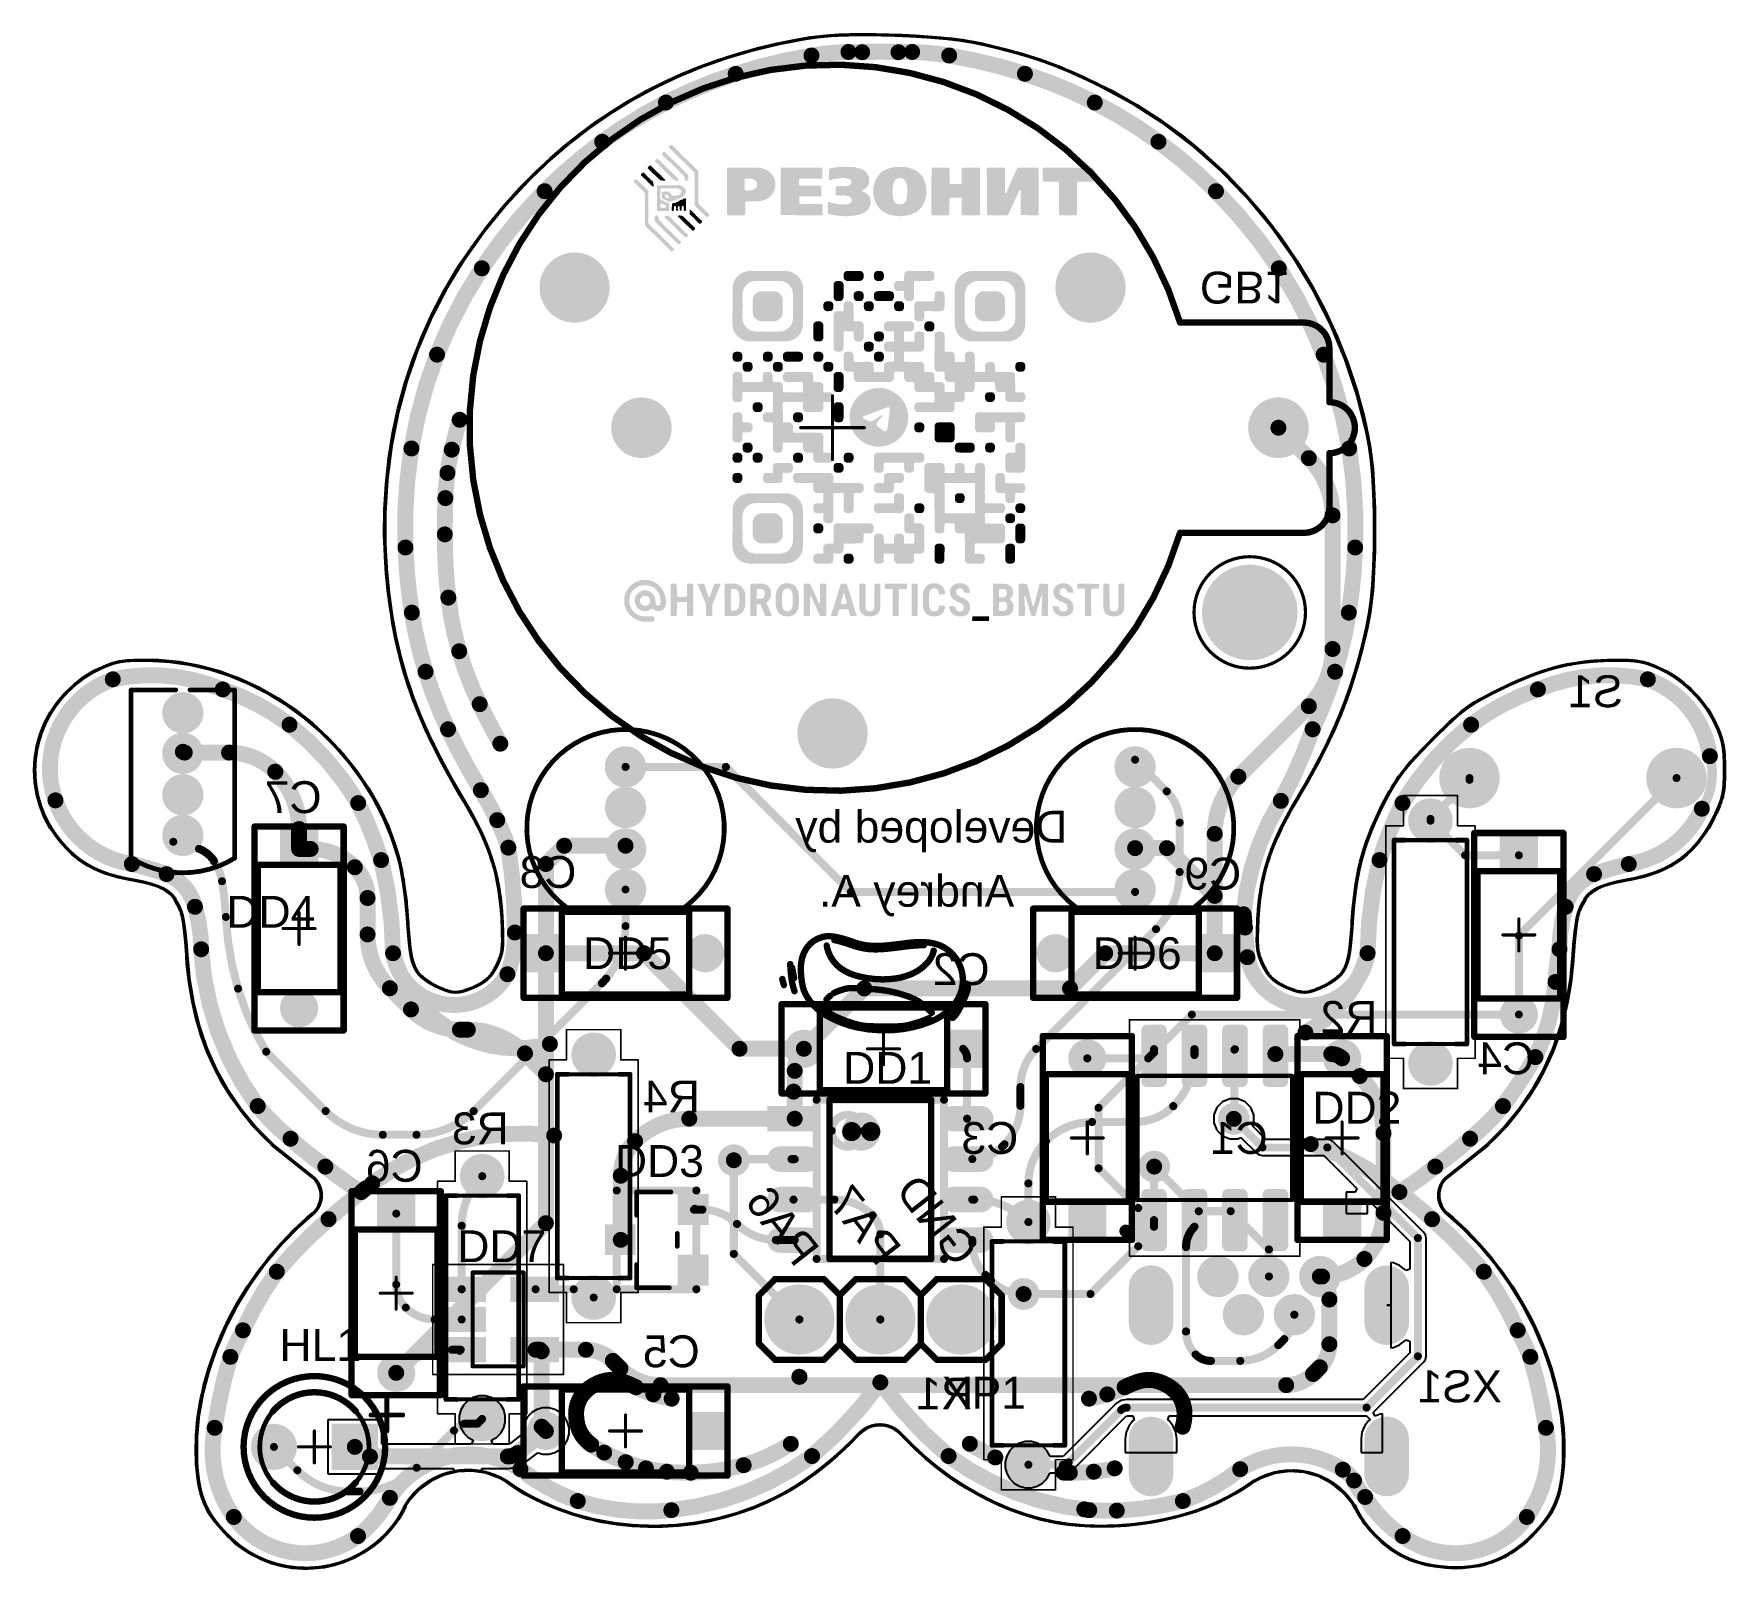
# Model space of a CAD drawing. Header units: inches. Extents: x -26.6 to 26.5, y -26.3 to 21.9.
import ezdxf

# ---------------------------------------------------------------- set-up
doc = ezdxf.new("R2010")
doc.units = ezdxf.units.IN
for name, color, linetype in [('Assembly Notes', 56, 'Continuous'), ('Bottom 3D Body', 56, 'Continuous'), ('Bottom Assembly', 56, 'Continuous'), ('Bottom Component Center', 56, 'Continuous'), ('Bottom Component Outline', 76, 'Continuous'), ('Bottom Courtyard', 56, 'Continuous'), ('Bottom Layer', 5, 'Continuous'), ('Bottom Overlay', 54, 'Continuous'), ('Bottom Solder', 6, 'Continuous'), ('Keep-Out Layer', 6, 'Continuous'), ('Mechanical 4', 56, 'Continuous'), ('Multi-Layer', 9, 'Continuous'), ('Pad Holes', 156, 'Continuous'), ('Top 3D Body', 56, 'Continuous'), ('Top Component Center', 56, 'Continuous'), ('Top Courtyard', 56, 'Continuous'), ('Top Layer', 1, 'Continuous'), ('Top Overlay', 2, 'Continuous'), ('Top Paste', 8, 'Continuous'), ('Top Solder', 216, 'Continuous'), ('Via Holes', 16, 'Continuous')]:
    doc.layers.add(name, color=color, linetype=linetype)
doc.styles.add('Arial', font='', dxfattribs={"height": 0.2})
doc.styles.get('Arial').set_extended_font_data('Arial')

msp = doc.modelspace()

# ---------------------------------------------------------------- texts
at = {"layer": 'Bottom Overlay', "style": 'Arial', "text_generation_flag": 2}
for s, rotation, p in [('GB1', 180, (10.034, 14.4)), ('PA6', 308.0487, (-2.647, -16.908)), ('PA7', 308.0487, (-0.072, -16.883)), ('GND', 308.0487, (2.353, -16.908))]:
    msp.add_text(s, height=1, rotation=rotation, dxfattribs=at).set_placement(p)
for s, p in [('S1', (23.316, 0.725)), ('C7', (-17.542, -2.6)), ('Developed by', (5.873, -3.527)), ('C8', (-9.542, -4.95)), ('C9', (11.333, -5)), ('Andrey A.', (4.207, -5.54)), ('C2', (3.433, -8)), ('R2', (15.608, -9.5)), ('C4', (20.533, -10.8)), ('R4', (-5.667, -12)), ('R3', (-11.667, -13)), ('C3', (4.333, -13.3)), ('C1', (12.166, -13.3)), ('C6', (-14.367, -14.175)), ('C5', (-5.667, -20)), ('XS1', (19.516, -21.1)), ('R1', (2.916, -21.325))]:
    msp.add_text(s, height=1, dxfattribs=at).set_placement(p)
at = {"layer": 'Top Overlay', "style": 'Arial'}
for s, p in [('DD4', (-20.533, -6.2)), ('DD5', (-9.333, -7.5)), ('DD6', (6.667, -7.5)), ('DD1', (-1.166, -11.1)), ('DD2', (13.567, -12.35)), ('DD3', (-8.333, -14.025)), ('DD7', (-13.283, -16.7)), ('HL1', (-18.866, -19.8)), ('XP1', (1.934, -21.3))]:
    msp.add_text(s, height=1, dxfattribs=at).set_placement(p)

# ---------------------------------------------------------------- blocks, each defined once
blk = doc.blocks.new('LED_RGB_5MM_1')
at = {"layer": 'Bottom Layer'}
h = blk.add_hatch(color=5, dxfattribs=at)
edge = h.paths.add_edge_path()
edge.add_arc((-1.925, 0), 0.575, 0, 360)
h = blk.add_hatch(color=5, dxfattribs=at)
edge = h.paths.add_edge_path()
edge.add_arc((-0.65, 0), 0.575, 0, 360)
h = blk.add_hatch(color=5, dxfattribs=at)
edge = h.paths.add_edge_path()
edge.add_arc((0.65, 0), 0.575, 0, 360)
h = blk.add_hatch(color=5, dxfattribs=at)
edge = h.paths.add_edge_path()
edge.add_arc((1.925, 0), 0.575, 0, 360)
at = {"layer": 'Bottom Solder'}
h = blk.add_hatch(color=6, dxfattribs=at)
edge = h.paths.add_edge_path()
edge.add_arc((-1.925, 0), 0.65, 0, 360)
h = blk.add_hatch(color=6, dxfattribs=at)
edge = h.paths.add_edge_path()
edge.add_arc((-0.65, 0), 0.65, 0, 360)
h = blk.add_hatch(color=6, dxfattribs=at)
edge = h.paths.add_edge_path()
edge.add_arc((0.65, 0), 0.65, 0, 360)
h = blk.add_hatch(color=6, dxfattribs=at)
edge = h.paths.add_edge_path()
edge.add_arc((1.925, 0), 0.65, 0, 360)
at = {"layer": 'Multi-Layer'}
h = blk.add_hatch(color=9, dxfattribs=at)
edge = h.paths.add_edge_path()
edge.add_arc((-1.925, 0), 0.575, 0, 360)
h = blk.add_hatch(color=9, dxfattribs=at)
edge = h.paths.add_edge_path()
edge.add_arc((-0.65, 0), 0.575, 0, 360)
h = blk.add_hatch(color=9, dxfattribs=at)
edge = h.paths.add_edge_path()
edge.add_arc((0.65, 0), 0.575, 0, 360)
h = blk.add_hatch(color=9, dxfattribs=at)
edge = h.paths.add_edge_path()
edge.add_arc((1.925, 0), 0.575, 0, 360)
at = {"layer": 'Pad Holes'}
h = blk.add_hatch(color=7, dxfattribs=at)
edge = h.paths.add_edge_path()
edge.add_arc((-1.925, 0), 0.375, 0, 360)
h = blk.add_hatch(color=7, dxfattribs=at)
edge = h.paths.add_edge_path()
edge.add_arc((-0.65, 0), 0.375, 0, 360)
h = blk.add_hatch(color=7, dxfattribs=at)
edge = h.paths.add_edge_path()
edge.add_arc((0.65, 0), 0.375, 0, 360)
h = blk.add_hatch(color=7, dxfattribs=at)
edge = h.paths.add_edge_path()
edge.add_arc((1.925, 0), 0.375, 0, 360)
at = {"layer": 'Top Layer'}
h = blk.add_hatch(color=1, dxfattribs=at)
edge = h.paths.add_edge_path()
edge.add_arc((-1.925, 0), 0.575, 0, 360)
h = blk.add_hatch(color=1, dxfattribs=at)
edge = h.paths.add_edge_path()
edge.add_arc((-0.65, 0), 0.575, 0, 360)
h = blk.add_hatch(color=1, dxfattribs=at)
edge = h.paths.add_edge_path()
edge.add_arc((0.65, 0), 0.575, 0, 360)
h = blk.add_hatch(color=1, dxfattribs=at)
edge = h.paths.add_edge_path()
edge.add_arc((1.925, 0), 0.575, 0, 360)
at = {"layer": 'Top Solder'}
h = blk.add_hatch(color=216, dxfattribs=at)
edge = h.paths.add_edge_path()
edge.add_arc((-1.925, 0), 0.65, 0, 360)
h = blk.add_hatch(color=216, dxfattribs=at)
edge = h.paths.add_edge_path()
edge.add_arc((-0.65, 0), 0.65, 0, 360)
h = blk.add_hatch(color=216, dxfattribs=at)
edge = h.paths.add_edge_path()
edge.add_arc((0.65, 0), 0.65, 0, 360)
h = blk.add_hatch(color=216, dxfattribs=at)
edge = h.paths.add_edge_path()
edge.add_arc((1.925, 0), 0.65, 0, 360)
at = {"layer": 'Top Overlay'}
for points in [[(2.64, -1.625, 0.15, 0.15, -3.533043), (2.64, 1.625, 0.15, 0.15, 0)], [(2.64, 0.226, 0.15, 0.15, 0), (2.64, 1.625, 0.15, 0.15, 0)], [(2.64, -1.625, 0.15, 0.15, 0), (2.64, -0.226, 0.15, 0.15, 0)]]:
    blk.add_lwpolyline(points, format="xyseb", dxfattribs=at)
for points in [[(2.603, 1.625, 0.075, 0.075, 1), (2.678, 1.625, 0.075, 0.075, 1)], [(2.603, 1.625, 0.075, 0.075, 1), (2.678, 1.625, 0.075, 0.075, 1)], [(2.603, 0.226, 0.075, 0.075, 1), (2.678, 0.226, 0.075, 0.075, 1)], [(2.603, -0.226, 0.075, 0.075, 1), (2.678, -0.226, 0.075, 0.075, 1)], [(2.603, -1.625, 0.075, 0.075, 1), (2.678, -1.625, 0.075, 0.075, 1)], [(2.603, -1.625, 0.075, 0.075, 1), (2.678, -1.625, 0.075, 0.075, 1)]]:
    blk.add_lwpolyline(points, format="xyseb", close=True, dxfattribs=at)
blk = doc.blocks.new('LED_RGB_5MM_2')
at = {"layer": 'Bottom Layer'}
h = blk.add_hatch(color=5, dxfattribs=at)
edge = h.paths.add_edge_path()
edge.add_arc((-1.925, 0), 0.575, 0, 360)
h = blk.add_hatch(color=5, dxfattribs=at)
edge = h.paths.add_edge_path()
edge.add_arc((-0.65, 0), 0.575, 0, 360)
h = blk.add_hatch(color=5, dxfattribs=at)
edge = h.paths.add_edge_path()
edge.add_arc((0.65, 0), 0.575, 0, 360)
h = blk.add_hatch(color=5, dxfattribs=at)
edge = h.paths.add_edge_path()
edge.add_arc((1.925, 0), 0.575, 0, 360)
at = {"layer": 'Bottom Solder'}
h = blk.add_hatch(color=6, dxfattribs=at)
edge = h.paths.add_edge_path()
edge.add_arc((-1.925, 0), 0.65, 0, 360)
h = blk.add_hatch(color=6, dxfattribs=at)
edge = h.paths.add_edge_path()
edge.add_arc((-0.65, 0), 0.65, 0, 360)
h = blk.add_hatch(color=6, dxfattribs=at)
edge = h.paths.add_edge_path()
edge.add_arc((0.65, 0), 0.65, 0, 360)
h = blk.add_hatch(color=6, dxfattribs=at)
edge = h.paths.add_edge_path()
edge.add_arc((1.925, 0), 0.65, 0, 360)
at = {"layer": 'Multi-Layer'}
h = blk.add_hatch(color=9, dxfattribs=at)
edge = h.paths.add_edge_path()
edge.add_arc((-1.925, 0), 0.575, 0, 360)
h = blk.add_hatch(color=9, dxfattribs=at)
edge = h.paths.add_edge_path()
edge.add_arc((-0.65, 0), 0.575, 0, 360)
h = blk.add_hatch(color=9, dxfattribs=at)
edge = h.paths.add_edge_path()
edge.add_arc((0.65, 0), 0.575, 0, 360)
h = blk.add_hatch(color=9, dxfattribs=at)
edge = h.paths.add_edge_path()
edge.add_arc((1.925, 0), 0.575, 0, 360)
at = {"layer": 'Pad Holes'}
h = blk.add_hatch(color=7, dxfattribs=at)
edge = h.paths.add_edge_path()
edge.add_arc((-1.925, 0), 0.375, 0, 360)
h = blk.add_hatch(color=7, dxfattribs=at)
edge = h.paths.add_edge_path()
edge.add_arc((-0.65, 0), 0.375, 0, 360)
h = blk.add_hatch(color=7, dxfattribs=at)
edge = h.paths.add_edge_path()
edge.add_arc((0.65, 0), 0.375, 0, 360)
h = blk.add_hatch(color=7, dxfattribs=at)
edge = h.paths.add_edge_path()
edge.add_arc((1.925, 0), 0.375, 0, 360)
at = {"layer": 'Top Layer'}
h = blk.add_hatch(color=1, dxfattribs=at)
edge = h.paths.add_edge_path()
edge.add_arc((-1.925, 0), 0.575, 0, 360)
h = blk.add_hatch(color=1, dxfattribs=at)
edge = h.paths.add_edge_path()
edge.add_arc((-0.65, 0), 0.575, 0, 360)
h = blk.add_hatch(color=1, dxfattribs=at)
edge = h.paths.add_edge_path()
edge.add_arc((0.65, 0), 0.575, 0, 360)
h = blk.add_hatch(color=1, dxfattribs=at)
edge = h.paths.add_edge_path()
edge.add_arc((1.925, 0), 0.575, 0, 360)
at = {"layer": 'Top Solder'}
h = blk.add_hatch(color=216, dxfattribs=at)
edge = h.paths.add_edge_path()
edge.add_arc((-1.925, 0), 0.65, 0, 360)
h = blk.add_hatch(color=216, dxfattribs=at)
edge = h.paths.add_edge_path()
edge.add_arc((-0.65, 0), 0.65, 0, 360)
h = blk.add_hatch(color=216, dxfattribs=at)
edge = h.paths.add_edge_path()
edge.add_arc((0.65, 0), 0.65, 0, 360)
h = blk.add_hatch(color=216, dxfattribs=at)
edge = h.paths.add_edge_path()
edge.add_arc((1.925, 0), 0.65, 0, 360)
at = {"layer": 'Top Overlay'}
for points in [[(2.64, -1.625, 0.15, 0.15, -3.533043), (2.64, 1.625, 0.15, 0.15, 0)], [(2.64, 0.226, 0.15, 0.15, 0), (2.64, 1.625, 0.15, 0.15, 0)], [(2.64, -1.625, 0.15, 0.15, 0), (2.64, -0.226, 0.15, 0.15, 0)]]:
    blk.add_lwpolyline(points, format="xyseb", dxfattribs=at)
for points in [[(2.603, 1.625, 0.075, 0.075, 1), (2.678, 1.625, 0.075, 0.075, 1)], [(2.603, 1.625, 0.075, 0.075, 1), (2.678, 1.625, 0.075, 0.075, 1)], [(2.603, 0.226, 0.075, 0.075, 1), (2.678, 0.226, 0.075, 0.075, 1)], [(2.603, -0.226, 0.075, 0.075, 1), (2.678, -0.226, 0.075, 0.075, 1)], [(2.603, -1.625, 0.075, 0.075, 1), (2.678, -1.625, 0.075, 0.075, 1)], [(2.603, -1.625, 0.075, 0.075, 1), (2.678, -1.625, 0.075, 0.075, 1)]]:
    blk.add_lwpolyline(points, format="xyseb", close=True, dxfattribs=at)
blk = doc.blocks.new('SOT23_5_3')
at = {"layer": 'Top Layer'}
for points in [[(-1.805, 1.245), (-0.485, 1.245), (-0.485, 0.655), (-1.805, 0.655)], [(0.485, 1.245), (1.805, 1.245), (1.805, 0.655), (0.485, 0.655)], [(-1.805, 0.295), (-0.485, 0.295), (-0.485, -0.295), (-1.805, -0.295)], [(-1.805, -0.655), (-0.485, -0.655), (-0.485, -1.245), (-1.805, -1.245)], [(0.485, -0.655), (1.805, -0.655), (1.805, -1.245), (0.485, -1.245)]]:
    blk.add_hatch(color=1, dxfattribs=at).paths.add_polyline_path(points)
at = {"layer": 'Top Paste'}
for points in [[(-1.805, 1.245), (-0.485, 1.245), (-0.485, 0.655), (-1.805, 0.655)], [(0.485, 1.245), (1.805, 1.245), (1.805, 0.655), (0.485, 0.655)], [(-1.805, 0.295), (-0.485, 0.295), (-0.485, -0.295), (-1.805, -0.295)], [(-1.805, -0.655), (-0.485, -0.655), (-0.485, -1.245), (-1.805, -1.245)], [(0.485, -0.655), (1.805, -0.655), (1.805, -1.245), (0.485, -1.245)]]:
    blk.add_hatch(color=8, dxfattribs=at).paths.add_polyline_path(points)
at = {"layer": 'Top Solder'}
for points in [[(-1.907, 1.347), (-0.383, 1.347), (-0.383, 0.553), (-1.907, 0.553)], [(0.383, 1.347), (1.907, 1.347), (1.907, 0.553), (0.383, 0.553)], [(-1.907, 0.397), (-0.383, 0.397), (-0.383, -0.397), (-1.907, -0.397)], [(-1.907, -0.553), (-0.383, -0.553), (-0.383, -1.347), (-1.907, -1.347)], [(0.383, -0.553), (1.907, -0.553), (1.907, -1.347), (0.383, -1.347)]]:
    blk.add_hatch(color=216, dxfattribs=at).paths.add_polyline_path(points)
at = {"layer": 'Top 3D Body'}
for points in [[(-0.8, -1.475, 0.127, 0.127, 0), (-0.8, 1.475, 0.127, 0.127, 0)], [(-0.8, 1.475, 0.127, 0.127, 0), (0.8, 1.475, 0.127, 0.127, 0)], [(0.8, -1.475, 0.127, 0.127, 0), (0.8, 1.475, 0.127, 0.127, 0)], [(-0.8, -1.475, 0.127, 0.127, 0), (0.8, -1.475, 0.127, 0.127, 0)]]:
    blk.add_lwpolyline(points, format="xyseb", dxfattribs=at)
for points in [[(-0.832, 1.475, 0.0635, 0.0635, 1), (-0.768, 1.475, 0.0635, 0.0635, 1)], [(-0.832, 1.475, 0.0635, 0.0635, 1), (-0.768, 1.475, 0.0635, 0.0635, 1)], [(0.768, 1.475, 0.0635, 0.0635, 1), (0.832, 1.475, 0.0635, 0.0635, 1)], [(0.768, 1.475, 0.0635, 0.0635, 1), (0.832, 1.475, 0.0635, 0.0635, 1)], [(-0.832, -1.475, 0.0635, 0.0635, 1), (-0.768, -1.475, 0.0635, 0.0635, 1)], [(-0.832, -1.475, 0.0635, 0.0635, 1), (-0.768, -1.475, 0.0635, 0.0635, 1)], [(0.768, -1.475, 0.0635, 0.0635, 1), (0.832, -1.475, 0.0635, 0.0635, 1)], [(0.768, -1.475, 0.0635, 0.0635, 1), (0.832, -1.475, 0.0635, 0.0635, 1)]]:
    blk.add_lwpolyline(points, format="xyseb", close=True, dxfattribs=at)
at = {"layer": 'Top Courtyard'}
for points in [[(-2.055, 1.725, 0.05, 0.05, 0), (2.055, 1.725, 0.05, 0.05, 0)], [(-2.055, -1.725, 0.05, 0.05, 0), (-2.055, 1.725, 0.05, 0.05, 0)], [(2.055, -1.725, 0.05, 0.05, 0), (2.055, 1.725, 0.05, 0.05, 0)], [(-2.055, -1.725, 0.05, 0.05, 0), (2.055, -1.725, 0.05, 0.05, 0)]]:
    blk.add_lwpolyline(points, format="xyseb", dxfattribs=at)
for points in [[(-2.067, 1.725, 0.025, 0.025, 1), (-2.043, 1.725, 0.025, 0.025, 1)], [(-2.067, 1.725, 0.025, 0.025, 1), (-2.043, 1.725, 0.025, 0.025, 1)], [(2.043, 1.725, 0.025, 0.025, 1), (2.067, 1.725, 0.025, 0.025, 1)], [(2.043, 1.725, 0.025, 0.025, 1), (2.067, 1.725, 0.025, 0.025, 1)], [(-2.067, -1.725, 0.025, 0.025, 1), (-2.043, -1.725, 0.025, 0.025, 1)], [(-2.067, -1.725, 0.025, 0.025, 1), (-2.043, -1.725, 0.025, 0.025, 1)], [(2.043, -1.725, 0.025, 0.025, 1), (2.067, -1.725, 0.025, 0.025, 1)], [(2.043, -1.725, 0.025, 0.025, 1), (2.067, -1.725, 0.025, 0.025, 1)]]:
    blk.add_lwpolyline(points, format="xyseb", close=True, dxfattribs=at)
blk = doc.blocks.new('SOIC_8_4')
at = {"layer": 'Top Layer'}
blk.add_hatch(color=1, dxfattribs=at).paths.add_polyline_path([(-3.45, 1.605), (-3.45, 2.205), (-2, 2.205), (-2, 1.605)])
h = blk.add_hatch(color=1, dxfattribs=at)
edge = h.paths.add_edge_path()
edge.add_arc((3.15, 1.905), 0.3, 270, 450)
edge.add_line((3.15, 2.205), (2.3, 2.205))
edge.add_arc((2.3, 1.905), 0.3, 90, 270)
edge.add_line((2.3, 1.605), (3.15, 1.605))
h = blk.add_hatch(color=1, dxfattribs=at)
edge = h.paths.add_edge_path()
edge.add_arc((-2.3, 0.635), 0.3, 270, 450)
edge.add_line((-2.3, 0.935), (-3.15, 0.935))
edge.add_arc((-3.15, 0.635), 0.3, 90, 270)
edge.add_line((-3.15, 0.335), (-2.3, 0.335))
h = blk.add_hatch(color=1, dxfattribs=at)
edge = h.paths.add_edge_path()
edge.add_arc((3.15, 0.635), 0.3, 270, 450)
edge.add_line((3.15, 0.935), (2.3, 0.935))
edge.add_arc((2.3, 0.635), 0.3, 90, 270)
edge.add_line((2.3, 0.335), (3.15, 0.335))
h = blk.add_hatch(color=1, dxfattribs=at)
edge = h.paths.add_edge_path()
edge.add_arc((-2.3, -0.635), 0.3, 270, 450)
edge.add_line((-2.3, -0.335), (-3.15, -0.335))
edge.add_arc((-3.15, -0.635), 0.3, 90, 270)
edge.add_line((-3.15, -0.935), (-2.3, -0.935))
h = blk.add_hatch(color=1, dxfattribs=at)
edge = h.paths.add_edge_path()
edge.add_arc((3.15, -0.635), 0.3, 270, 450)
edge.add_line((3.15, -0.335), (2.3, -0.335))
edge.add_arc((2.3, -0.635), 0.3, 90, 270)
edge.add_line((2.3, -0.935), (3.15, -0.935))
h = blk.add_hatch(color=1, dxfattribs=at)
edge = h.paths.add_edge_path()
edge.add_arc((-2.3, -1.905), 0.3, 270, 450)
edge.add_line((-2.3, -1.605), (-3.15, -1.605))
edge.add_arc((-3.15, -1.905), 0.3, 90, 270)
edge.add_line((-3.15, -2.205), (-2.3, -2.205))
h = blk.add_hatch(color=1, dxfattribs=at)
edge = h.paths.add_edge_path()
edge.add_arc((3.15, -1.905), 0.3, 270, 450)
edge.add_line((3.15, -1.605), (2.3, -1.605))
edge.add_arc((2.3, -1.905), 0.3, 90, 270)
edge.add_line((2.3, -2.205), (3.15, -2.205))
at = {"layer": 'Top Paste'}
blk.add_hatch(color=8, dxfattribs=at).paths.add_polyline_path([(-3.45, 1.605), (-3.45, 2.205), (-2, 2.205), (-2, 1.605)])
h = blk.add_hatch(color=8, dxfattribs=at)
edge = h.paths.add_edge_path()
edge.add_arc((3.15, 1.905), 0.3, 270, 450)
edge.add_line((3.15, 2.205), (2.3, 2.205))
edge.add_arc((2.3, 1.905), 0.3, 90, 270)
edge.add_line((2.3, 1.605), (3.15, 1.605))
h = blk.add_hatch(color=8, dxfattribs=at)
edge = h.paths.add_edge_path()
edge.add_arc((-2.3, 0.635), 0.3, 270, 450)
edge.add_line((-2.3, 0.935), (-3.15, 0.935))
edge.add_arc((-3.15, 0.635), 0.3, 90, 270)
edge.add_line((-3.15, 0.335), (-2.3, 0.335))
h = blk.add_hatch(color=8, dxfattribs=at)
edge = h.paths.add_edge_path()
edge.add_arc((3.15, 0.635), 0.3, 270, 450)
edge.add_line((3.15, 0.935), (2.3, 0.935))
edge.add_arc((2.3, 0.635), 0.3, 90, 270)
edge.add_line((2.3, 0.335), (3.15, 0.335))
h = blk.add_hatch(color=8, dxfattribs=at)
edge = h.paths.add_edge_path()
edge.add_arc((-2.3, -0.635), 0.3, 270, 450)
edge.add_line((-2.3, -0.335), (-3.15, -0.335))
edge.add_arc((-3.15, -0.635), 0.3, 90, 270)
edge.add_line((-3.15, -0.935), (-2.3, -0.935))
h = blk.add_hatch(color=8, dxfattribs=at)
edge = h.paths.add_edge_path()
edge.add_arc((3.15, -0.635), 0.3, 270, 450)
edge.add_line((3.15, -0.335), (2.3, -0.335))
edge.add_arc((2.3, -0.635), 0.3, 90, 270)
edge.add_line((2.3, -0.935), (3.15, -0.935))
h = blk.add_hatch(color=8, dxfattribs=at)
edge = h.paths.add_edge_path()
edge.add_arc((-2.3, -1.905), 0.3, 270, 450)
edge.add_line((-2.3, -1.605), (-3.15, -1.605))
edge.add_arc((-3.15, -1.905), 0.3, 90, 270)
edge.add_line((-3.15, -2.205), (-2.3, -2.205))
h = blk.add_hatch(color=8, dxfattribs=at)
edge = h.paths.add_edge_path()
edge.add_arc((3.15, -1.905), 0.3, 270, 450)
edge.add_line((3.15, -1.605), (2.3, -1.605))
edge.add_arc((2.3, -1.905), 0.3, 90, 270)
edge.add_line((2.3, -2.205), (3.15, -2.205))
at = {"layer": 'Top Solder'}
blk.add_hatch(color=216, dxfattribs=at).paths.add_polyline_path([(-3.552, 1.503), (-3.552, 2.307), (-1.898, 2.307), (-1.898, 1.503)])
h = blk.add_hatch(color=216, dxfattribs=at)
edge = h.paths.add_edge_path()
edge.add_arc((3.15, 1.905), 0.402, 270, 450)
edge.add_line((3.15, 2.307), (2.3, 2.307))
edge.add_arc((2.3, 1.905), 0.402, 90, 270)
edge.add_line((2.3, 1.503), (3.15, 1.503))
h = blk.add_hatch(color=216, dxfattribs=at)
edge = h.paths.add_edge_path()
edge.add_arc((-2.3, 0.635), 0.402, 270, 450)
edge.add_line((-2.3, 1.037), (-3.15, 1.037))
edge.add_arc((-3.15, 0.635), 0.402, 90, 270)
edge.add_line((-3.15, 0.233), (-2.3, 0.233))
h = blk.add_hatch(color=216, dxfattribs=at)
edge = h.paths.add_edge_path()
edge.add_arc((3.15, 0.635), 0.402, 270, 450)
edge.add_line((3.15, 1.037), (2.3, 1.037))
edge.add_arc((2.3, 0.635), 0.402, 90, 270)
edge.add_line((2.3, 0.233), (3.15, 0.233))
h = blk.add_hatch(color=216, dxfattribs=at)
edge = h.paths.add_edge_path()
edge.add_arc((-2.3, -0.635), 0.402, 270, 450)
edge.add_line((-2.3, -0.233), (-3.15, -0.233))
edge.add_arc((-3.15, -0.635), 0.402, 90, 270)
edge.add_line((-3.15, -1.037), (-2.3, -1.037))
h = blk.add_hatch(color=216, dxfattribs=at)
edge = h.paths.add_edge_path()
edge.add_arc((3.15, -0.635), 0.402, 270, 450)
edge.add_line((3.15, -0.233), (2.3, -0.233))
edge.add_arc((2.3, -0.635), 0.402, 90, 270)
edge.add_line((2.3, -1.037), (3.15, -1.037))
h = blk.add_hatch(color=216, dxfattribs=at)
edge = h.paths.add_edge_path()
edge.add_arc((-2.3, -1.905), 0.402, 270, 450)
edge.add_line((-2.3, -1.503), (-3.15, -1.503))
edge.add_arc((-3.15, -1.905), 0.402, 90, 270)
edge.add_line((-3.15, -2.307), (-2.3, -2.307))
h = blk.add_hatch(color=216, dxfattribs=at)
edge = h.paths.add_edge_path()
edge.add_arc((3.15, -1.905), 0.402, 270, 450)
edge.add_line((3.15, -1.503), (2.3, -1.503))
edge.add_arc((2.3, -1.905), 0.402, 90, 270)
edge.add_line((2.3, -2.307), (3.15, -2.307))
at = {"layer": 'Top 3D Body'}
for points in [[(-2, 2.5, 0.25, 0.25, 0), (2, 2.5, 0.25, 0.25, 0)], [(-2, -2.5, 0.25, 0.25, 0), (-2, 2.5, 0.25, 0.25, 0)], [(2, -2.5, 0.25, 0.25, 0), (2, 2.5, 0.25, 0.25, 0)], [(-2, -2.5, 0.25, 0.25, 0), (2, -2.5, 0.25, 0.25, 0)]]:
    blk.add_lwpolyline(points, format="xyseb", dxfattribs=at)
for points in [[(-2.063, 2.5, 0.125, 0.125, 1), (-1.938, 2.5, 0.125, 0.125, 1)], [(-2.063, 2.5, 0.125, 0.125, 1), (-1.938, 2.5, 0.125, 0.125, 1)], [(-0.525, 1.525, 0.25, 0.25, 1), (-1.525, 1.525, 0.25, 0.25, 1)], [(1.937, 2.5, 0.125, 0.125, 1), (2.062, 2.5, 0.125, 0.125, 1)], [(1.937, 2.5, 0.125, 0.125, 1), (2.062, 2.5, 0.125, 0.125, 1)], [(-1.587, 1.525, 0.125, 0.125, 1), (-1.463, 1.525, 0.125, 0.125, 1)], [(-0.588, 1.525, 0.125, 0.125, 1), (-0.463, 1.525, 0.125, 0.125, 1)], [(-2.063, -2.5, 0.125, 0.125, 1), (-1.938, -2.5, 0.125, 0.125, 1)], [(-2.063, -2.5, 0.125, 0.125, 1), (-1.938, -2.5, 0.125, 0.125, 1)], [(1.937, -2.5, 0.125, 0.125, 1), (2.062, -2.5, 0.125, 0.125, 1)], [(1.937, -2.5, 0.125, 0.125, 1), (2.062, -2.5, 0.125, 0.125, 1)]]:
    blk.add_lwpolyline(points, format="xyseb", close=True, dxfattribs=at)
at = {"layer": 'Top Overlay'}
for points in [[(-2.6, 2.755, 0.25, 0.25, 1), (-2.85, 2.755, 0.25, 0.25, 1)], [(-2.913, 2.755, 0.125, 0.125, 1), (-2.788, 2.755, 0.125, 0.125, 1)], [(-2.662, 2.755, 0.125, 0.125, 1), (-2.538, 2.755, 0.125, 0.125, 1)], [(-1.65, 2.5, 0.1, 0.1, 1), (-1.55, 2.5, 0.1, 0.1, 1)], [(-1.65, 2.5, 0.1, 0.1, 1), (-1.55, 2.5, 0.1, 0.1, 1)], [(1.55, 2.5, 0.1, 0.1, 1), (1.65, 2.5, 0.1, 0.1, 1)], [(1.55, 2.5, 0.1, 0.1, 1), (1.65, 2.5, 0.1, 0.1, 1)], [(-0.3, 1.5, 0.6, 0.6, 1), (-0.9, 1.5, 0.6, 0.6, 1)], [(-1.05, 1.5, 0.3, 0.3, 1), (-0.75, 1.5, 0.3, 0.3, 1)], [(-0.45, 1.5, 0.3, 0.3, 1), (-0.15, 1.5, 0.3, 0.3, 1)], [(-1.65, -2.5, 0.1, 0.1, 1), (-1.55, -2.5, 0.1, 0.1, 1)], [(-1.65, -2.5, 0.1, 0.1, 1), (-1.55, -2.5, 0.1, 0.1, 1)], [(1.55, -2.5, 0.1, 0.1, 1), (1.65, -2.5, 0.1, 0.1, 1)], [(1.55, -2.5, 0.1, 0.1, 1), (1.65, -2.5, 0.1, 0.1, 1)]]:
    blk.add_lwpolyline(points, format="xyseb", close=True, dxfattribs=at)
for points in [[(-1.6, -2.5, 0.2, 0.2, 0), (-1.6, 2.5, 0.2, 0.2, 0)], [(-1.6, 2.5, 0.2, 0.2, 0), (1.6, 2.5, 0.2, 0.2, 0)], [(1.6, -2.5, 0.2, 0.2, 0), (1.6, 2.5, 0.2, 0.2, 0)], [(-1.6, -2.5, 0.2, 0.2, 0), (1.6, -2.5, 0.2, 0.2, 0)]]:
    blk.add_lwpolyline(points, format="xyseb", dxfattribs=at)
blk = doc.blocks.new('PLS3_5')
at = {"layer": 'Bottom Layer'}
h = blk.add_hatch(color=5, dxfattribs=at)
edge = h.paths.add_edge_path()
edge.add_arc((0, 0), 1, 0, 360)
h = blk.add_hatch(color=5, dxfattribs=at)
edge = h.paths.add_edge_path()
edge.add_arc((0, -2.54), 1, 0, 360)
h = blk.add_hatch(color=5, dxfattribs=at)
edge = h.paths.add_edge_path()
edge.add_arc((0, -5.08), 1, 0, 360)
at = {"layer": 'Bottom Solder'}
h = blk.add_hatch(color=6, dxfattribs=at)
edge = h.paths.add_edge_path()
edge.add_arc((0, 0), 1.102, 0, 360)
h = blk.add_hatch(color=6, dxfattribs=at)
edge = h.paths.add_edge_path()
edge.add_arc((0, -2.54), 1.102, 0, 360)
h = blk.add_hatch(color=6, dxfattribs=at)
edge = h.paths.add_edge_path()
edge.add_arc((0, -5.08), 1.102, 0, 360)
at = {"layer": 'Multi-Layer'}
h = blk.add_hatch(color=9, dxfattribs=at)
edge = h.paths.add_edge_path()
edge.add_arc((0, 0), 1, 0, 360)
h = blk.add_hatch(color=9, dxfattribs=at)
edge = h.paths.add_edge_path()
edge.add_arc((0, -2.54), 1, 0, 360)
h = blk.add_hatch(color=9, dxfattribs=at)
edge = h.paths.add_edge_path()
edge.add_arc((0, -5.08), 1, 0, 360)
at = {"layer": 'Pad Holes'}
h = blk.add_hatch(color=7, dxfattribs=at)
edge = h.paths.add_edge_path()
edge.add_arc((0, 0), 0.5, 0, 360)
h = blk.add_hatch(color=7, dxfattribs=at)
edge = h.paths.add_edge_path()
edge.add_arc((0, -2.54), 0.5, 0, 360)
h = blk.add_hatch(color=7, dxfattribs=at)
edge = h.paths.add_edge_path()
edge.add_arc((0, -5.08), 0.5, 0, 360)
at = {"layer": 'Top Layer'}
h = blk.add_hatch(color=1, dxfattribs=at)
edge = h.paths.add_edge_path()
edge.add_arc((0, 0), 1, 0, 360)
h = blk.add_hatch(color=1, dxfattribs=at)
edge = h.paths.add_edge_path()
edge.add_arc((0, -2.54), 1, 0, 360)
h = blk.add_hatch(color=1, dxfattribs=at)
edge = h.paths.add_edge_path()
edge.add_arc((0, -5.08), 1, 0, 360)
at = {"layer": 'Top Solder'}
h = blk.add_hatch(color=216, dxfattribs=at)
edge = h.paths.add_edge_path()
edge.add_arc((0, 0), 1.102, 0, 360)
h = blk.add_hatch(color=216, dxfattribs=at)
edge = h.paths.add_edge_path()
edge.add_arc((0, -2.54), 1.102, 0, 360)
h = blk.add_hatch(color=216, dxfattribs=at)
edge = h.paths.add_edge_path()
edge.add_arc((0, -5.08), 1.102, 0, 360)
at = {"layer": 'Bottom Overlay'}
for points in [[(-1.675, 0, 0.254, 0.254, 1), (-1.925, 0, 0.254, 0.254, 1)], [(-1.988, 0, 0.127, 0.127, 1), (-1.861, 0, 0.127, 0.127, 1)], [(-1.739, 0, 0.127, 0.127, 1), (-1.612, 0, 0.127, 0.127, 1)]]:
    blk.add_lwpolyline(points, format="xyseb", close=True, dxfattribs=at)
at = {"layer": 'Top 3D Body'}
for points in [[(-0.762, 1.27, 0.2, 0.2, 0), (-1.27, 0.762, 0.2, 0.2, 0)], [(-0.762, 1.27, 0.2, 0.2, 0), (0.762, 1.27, 0.2, 0.2, 0)], [(0.762, 1.27, 0.2, 0.2, 0), (1.27, 0.762, 0.2, 0.2, 0)], [(-1.27, 0.762, 0.2, 0.2, 0), (-1.27, -0.762, 0.2, 0.2, 0)], [(1.27, 0.77, 0.2, 0.2, 0), (1.27, -0.762, 0.2, 0.2, 0)], [(-1.27, -0.762, 0.2, 0.2, 0), (-0.762, -1.27, 0.2, 0.2, 0)], [(1.27, -0.762, 0.2, 0.2, 0), (0.762, -1.27, 0.2, 0.2, 0)], [(-0.762, -1.27, 0.2, 0.2, 0), (-1.27, -1.778, 0.2, 0.2, 0)], [(-0.762, -1.27, 0.2, 0.2, 0), (0.762, -1.27, 0.2, 0.2, 0)], [(0.762, -1.27, 0.2, 0.2, 0), (1.27, -1.778, 0.2, 0.2, 0)], [(-1.27, -1.778, 0.2, 0.2, 0), (-1.27, -3.302, 0.2, 0.2, 0)], [(1.27, -1.77, 0.2, 0.2, 0), (1.27, -3.302, 0.2, 0.2, 0)], [(-1.27, -3.302, 0.2, 0.2, 0), (-0.762, -3.81, 0.2, 0.2, 0)], [(-0.762, -3.81, 0.2, 0.2, 0), (-1.27, -4.318, 0.2, 0.2, 0)], [(-0.762, -3.81, 0.2, 0.2, 0), (0.762, -3.81, 0.2, 0.2, 0)], [(1.27, -3.302, 0.2, 0.2, 0), (0.762, -3.81, 0.2, 0.2, 0)], [(0.762, -3.81, 0.2, 0.2, 0), (1.27, -4.318, 0.2, 0.2, 0)], [(-1.27, -4.318, 0.2, 0.2, 0), (-1.27, -5.842, 0.2, 0.2, 0)], [(1.27, -4.31, 0.2, 0.2, 0), (1.27, -5.842, 0.2, 0.2, 0)], [(-1.27, -5.842, 0.2, 0.2, 0), (-0.762, -6.35, 0.2, 0.2, 0)], [(1.27, -5.842, 0.2, 0.2, 0), (0.762, -6.35, 0.2, 0.2, 0)], [(-0.762, -6.35, 0.2, 0.2, 0), (0.762, -6.35, 0.2, 0.2, 0)]]:
    blk.add_lwpolyline(points, format="xyseb", dxfattribs=at)
for points in [[(-0.812, 1.27, 0.1, 0.1, 1), (-0.712, 1.27, 0.1, 0.1, 1)], [(-0.812, 1.27, 0.1, 0.1, 1), (-0.712, 1.27, 0.1, 0.1, 1)], [(0.712, 1.27, 0.1, 0.1, 1), (0.812, 1.27, 0.1, 0.1, 1)], [(0.712, 1.27, 0.1, 0.1, 1), (0.812, 1.27, 0.1, 0.1, 1)], [(-1.32, 0.762, 0.1, 0.1, 1), (-1.22, 0.762, 0.1, 0.1, 1)], [(-1.32, 0.762, 0.1, 0.1, 1), (-1.22, 0.762, 0.1, 0.1, 1)], [(1.22, 0.77, 0.1, 0.1, 1), (1.32, 0.77, 0.1, 0.1, 1)], [(1.22, 0.762, 0.1, 0.1, 1), (1.32, 0.762, 0.1, 0.1, 1)], [(-1.675, 0, 0.254, 0.254, 1), (-1.925, 0, 0.254, 0.254, 1)], [(-1.988, 0, 0.127, 0.127, 1), (-1.861, 0, 0.127, 0.127, 1)], [(-1.739, 0, 0.127, 0.127, 1), (-1.612, 0, 0.127, 0.127, 1)], [(-1.32, -0.762, 0.1, 0.1, 1), (-1.22, -0.762, 0.1, 0.1, 1)], [(-1.32, -0.762, 0.1, 0.1, 1), (-1.22, -0.762, 0.1, 0.1, 1)], [(1.22, -0.762, 0.1, 0.1, 1), (1.32, -0.762, 0.1, 0.1, 1)], [(1.22, -0.762, 0.1, 0.1, 1), (1.32, -0.762, 0.1, 0.1, 1)], [(-0.812, -1.27, 0.1, 0.1, 1), (-0.712, -1.27, 0.1, 0.1, 1)], [(-0.812, -1.27, 0.1, 0.1, 1), (-0.712, -1.27, 0.1, 0.1, 1)], [(-0.812, -1.27, 0.1, 0.1, 1), (-0.712, -1.27, 0.1, 0.1, 1)], [(0.712, -1.27, 0.1, 0.1, 1), (0.812, -1.27, 0.1, 0.1, 1)], [(0.712, -1.27, 0.1, 0.1, 1), (0.812, -1.27, 0.1, 0.1, 1)], [(0.712, -1.27, 0.1, 0.1, 1), (0.812, -1.27, 0.1, 0.1, 1)], [(-1.32, -1.778, 0.1, 0.1, 1), (-1.22, -1.778, 0.1, 0.1, 1)], [(-1.32, -1.778, 0.1, 0.1, 1), (-1.22, -1.778, 0.1, 0.1, 1)], [(1.22, -1.77, 0.1, 0.1, 1), (1.32, -1.77, 0.1, 0.1, 1)], [(1.22, -1.778, 0.1, 0.1, 1), (1.32, -1.778, 0.1, 0.1, 1)], [(-1.32, -3.302, 0.1, 0.1, 1), (-1.22, -3.302, 0.1, 0.1, 1)], [(-1.32, -3.302, 0.1, 0.1, 1), (-1.22, -3.302, 0.1, 0.1, 1)], [(-0.812, -3.81, 0.1, 0.1, 1), (-0.712, -3.81, 0.1, 0.1, 1)], [(-0.812, -3.81, 0.1, 0.1, 1), (-0.712, -3.81, 0.1, 0.1, 1)], [(-0.812, -3.81, 0.1, 0.1, 1), (-0.712, -3.81, 0.1, 0.1, 1)], [(0.712, -3.81, 0.1, 0.1, 1), (0.812, -3.81, 0.1, 0.1, 1)], [(0.712, -3.81, 0.1, 0.1, 1), (0.812, -3.81, 0.1, 0.1, 1)], [(0.712, -3.81, 0.1, 0.1, 1), (0.812, -3.81, 0.1, 0.1, 1)], [(1.22, -3.302, 0.1, 0.1, 1), (1.32, -3.302, 0.1, 0.1, 1)], [(1.22, -3.302, 0.1, 0.1, 1), (1.32, -3.302, 0.1, 0.1, 1)], [(-1.32, -4.318, 0.1, 0.1, 1), (-1.22, -4.318, 0.1, 0.1, 1)], [(-1.32, -4.318, 0.1, 0.1, 1), (-1.22, -4.318, 0.1, 0.1, 1)], [(1.22, -4.31, 0.1, 0.1, 1), (1.32, -4.31, 0.1, 0.1, 1)], [(1.22, -4.318, 0.1, 0.1, 1), (1.32, -4.318, 0.1, 0.1, 1)], [(-1.32, -5.842, 0.1, 0.1, 1), (-1.22, -5.842, 0.1, 0.1, 1)], [(-1.32, -5.842, 0.1, 0.1, 1), (-1.22, -5.842, 0.1, 0.1, 1)], [(1.22, -5.842, 0.1, 0.1, 1), (1.32, -5.842, 0.1, 0.1, 1)], [(1.22, -5.842, 0.1, 0.1, 1), (1.32, -5.842, 0.1, 0.1, 1)], [(-0.812, -6.35, 0.1, 0.1, 1), (-0.712, -6.35, 0.1, 0.1, 1)], [(-0.812, -6.35, 0.1, 0.1, 1), (-0.712, -6.35, 0.1, 0.1, 1)], [(0.712, -6.35, 0.1, 0.1, 1), (0.812, -6.35, 0.1, 0.1, 1)], [(0.712, -6.35, 0.1, 0.1, 1), (0.812, -6.35, 0.1, 0.1, 1)]]:
    blk.add_lwpolyline(points, format="xyseb", close=True, dxfattribs=at)
at = {"layer": 'Top Overlay'}
for points in [[(-0.762, 1.27, 0.2, 0.2, 0), (-1.27, 0.762, 0.2, 0.2, 0)], [(-0.762, 1.27, 0.2, 0.2, 0), (0.762, 1.27, 0.2, 0.2, 0)], [(0.762, 1.27, 0.2, 0.2, 0), (1.27, 0.762, 0.2, 0.2, 0)], [(-1.27, 0.762, 0.2, 0.2, 0), (-1.27, -0.762, 0.2, 0.2, 0)], [(1.27, 0.77, 0.2, 0.2, 0), (1.27, -0.762, 0.2, 0.2, 0)], [(-1.27, -0.762, 0.2, 0.2, 0), (-0.762, -1.27, 0.2, 0.2, 0)], [(1.27, -0.762, 0.2, 0.2, 0), (0.762, -1.27, 0.2, 0.2, 0)], [(-0.762, -1.27, 0.2, 0.2, 0), (-1.27, -1.778, 0.2, 0.2, 0)], [(-0.762, -1.27, 0.2, 0.2, 0), (0.762, -1.27, 0.2, 0.2, 0)], [(0.762, -1.27, 0.2, 0.2, 0), (1.27, -1.778, 0.2, 0.2, 0)], [(-1.27, -1.778, 0.2, 0.2, 0), (-1.27, -3.302, 0.2, 0.2, 0)], [(1.27, -1.77, 0.2, 0.2, 0), (1.27, -3.302, 0.2, 0.2, 0)], [(-1.27, -3.302, 0.2, 0.2, 0), (-0.762, -3.81, 0.2, 0.2, 0)], [(-0.762, -3.81, 0.2, 0.2, 0), (-1.27, -4.318, 0.2, 0.2, 0)], [(-0.762, -3.81, 0.2, 0.2, 0), (0.762, -3.81, 0.2, 0.2, 0)], [(1.27, -3.302, 0.2, 0.2, 0), (0.762, -3.81, 0.2, 0.2, 0)], [(0.762, -3.81, 0.2, 0.2, 0), (1.27, -4.318, 0.2, 0.2, 0)], [(-1.27, -4.318, 0.2, 0.2, 0), (-1.27, -5.842, 0.2, 0.2, 0)], [(1.27, -4.31, 0.2, 0.2, 0), (1.27, -5.842, 0.2, 0.2, 0)], [(-1.27, -5.842, 0.2, 0.2, 0), (-0.762, -6.35, 0.2, 0.2, 0)], [(1.27, -5.842, 0.2, 0.2, 0), (0.762, -6.35, 0.2, 0.2, 0)], [(-0.762, -6.35, 0.2, 0.2, 0), (0.762, -6.35, 0.2, 0.2, 0)]]:
    blk.add_lwpolyline(points, format="xyseb", dxfattribs=at)
for points in [[(-0.812, 1.27, 0.1, 0.1, 1), (-0.712, 1.27, 0.1, 0.1, 1)], [(-0.812, 1.27, 0.1, 0.1, 1), (-0.712, 1.27, 0.1, 0.1, 1)], [(0.712, 1.27, 0.1, 0.1, 1), (0.812, 1.27, 0.1, 0.1, 1)], [(0.712, 1.27, 0.1, 0.1, 1), (0.812, 1.27, 0.1, 0.1, 1)], [(-1.32, 0.762, 0.1, 0.1, 1), (-1.22, 0.762, 0.1, 0.1, 1)], [(-1.32, 0.762, 0.1, 0.1, 1), (-1.22, 0.762, 0.1, 0.1, 1)], [(1.22, 0.77, 0.1, 0.1, 1), (1.32, 0.77, 0.1, 0.1, 1)], [(1.22, 0.762, 0.1, 0.1, 1), (1.32, 0.762, 0.1, 0.1, 1)], [(-1.675, 0, 0.254, 0.254, 1), (-1.925, 0, 0.254, 0.254, 1)], [(-1.988, 0, 0.127, 0.127, 1), (-1.861, 0, 0.127, 0.127, 1)], [(-1.739, 0, 0.127, 0.127, 1), (-1.612, 0, 0.127, 0.127, 1)], [(-1.32, -0.762, 0.1, 0.1, 1), (-1.22, -0.762, 0.1, 0.1, 1)], [(-1.32, -0.762, 0.1, 0.1, 1), (-1.22, -0.762, 0.1, 0.1, 1)], [(1.22, -0.762, 0.1, 0.1, 1), (1.32, -0.762, 0.1, 0.1, 1)], [(1.22, -0.762, 0.1, 0.1, 1), (1.32, -0.762, 0.1, 0.1, 1)], [(-0.812, -1.27, 0.1, 0.1, 1), (-0.712, -1.27, 0.1, 0.1, 1)], [(-0.812, -1.27, 0.1, 0.1, 1), (-0.712, -1.27, 0.1, 0.1, 1)], [(-0.812, -1.27, 0.1, 0.1, 1), (-0.712, -1.27, 0.1, 0.1, 1)], [(0.712, -1.27, 0.1, 0.1, 1), (0.812, -1.27, 0.1, 0.1, 1)], [(0.712, -1.27, 0.1, 0.1, 1), (0.812, -1.27, 0.1, 0.1, 1)], [(0.712, -1.27, 0.1, 0.1, 1), (0.812, -1.27, 0.1, 0.1, 1)], [(-1.32, -1.778, 0.1, 0.1, 1), (-1.22, -1.778, 0.1, 0.1, 1)], [(-1.32, -1.778, 0.1, 0.1, 1), (-1.22, -1.778, 0.1, 0.1, 1)], [(1.22, -1.77, 0.1, 0.1, 1), (1.32, -1.77, 0.1, 0.1, 1)], [(1.22, -1.778, 0.1, 0.1, 1), (1.32, -1.778, 0.1, 0.1, 1)], [(-1.32, -3.302, 0.1, 0.1, 1), (-1.22, -3.302, 0.1, 0.1, 1)], [(-1.32, -3.302, 0.1, 0.1, 1), (-1.22, -3.302, 0.1, 0.1, 1)], [(-0.812, -3.81, 0.1, 0.1, 1), (-0.712, -3.81, 0.1, 0.1, 1)], [(-0.812, -3.81, 0.1, 0.1, 1), (-0.712, -3.81, 0.1, 0.1, 1)], [(-0.812, -3.81, 0.1, 0.1, 1), (-0.712, -3.81, 0.1, 0.1, 1)], [(0.712, -3.81, 0.1, 0.1, 1), (0.812, -3.81, 0.1, 0.1, 1)], [(0.712, -3.81, 0.1, 0.1, 1), (0.812, -3.81, 0.1, 0.1, 1)], [(0.712, -3.81, 0.1, 0.1, 1), (0.812, -3.81, 0.1, 0.1, 1)], [(1.22, -3.302, 0.1, 0.1, 1), (1.32, -3.302, 0.1, 0.1, 1)], [(1.22, -3.302, 0.1, 0.1, 1), (1.32, -3.302, 0.1, 0.1, 1)], [(-1.32, -4.318, 0.1, 0.1, 1), (-1.22, -4.318, 0.1, 0.1, 1)], [(-1.32, -4.318, 0.1, 0.1, 1), (-1.22, -4.318, 0.1, 0.1, 1)], [(1.22, -4.31, 0.1, 0.1, 1), (1.32, -4.31, 0.1, 0.1, 1)], [(1.22, -4.318, 0.1, 0.1, 1), (1.32, -4.318, 0.1, 0.1, 1)], [(-1.32, -5.842, 0.1, 0.1, 1), (-1.22, -5.842, 0.1, 0.1, 1)], [(-1.32, -5.842, 0.1, 0.1, 1), (-1.22, -5.842, 0.1, 0.1, 1)], [(1.22, -5.842, 0.1, 0.1, 1), (1.32, -5.842, 0.1, 0.1, 1)], [(1.22, -5.842, 0.1, 0.1, 1), (1.32, -5.842, 0.1, 0.1, 1)], [(-0.812, -6.35, 0.1, 0.1, 1), (-0.712, -6.35, 0.1, 0.1, 1)], [(-0.812, -6.35, 0.1, 0.1, 1), (-0.712, -6.35, 0.1, 0.1, 1)], [(0.712, -6.35, 0.1, 0.1, 1), (0.812, -6.35, 0.1, 0.1, 1)], [(0.712, -6.35, 0.1, 0.1, 1), (0.812, -6.35, 0.1, 0.1, 1)]]:
    blk.add_lwpolyline(points, format="xyseb", close=True, dxfattribs=at)
blk = doc.blocks.new('LED_RGB____________6')
at = {"layer": 'Bottom Layer'}
h = blk.add_hatch(color=5, dxfattribs=at)
edge = h.paths.add_edge_path()
edge.add_arc((-1.925, 0), 0.575, 0, 360)
h = blk.add_hatch(color=5, dxfattribs=at)
edge = h.paths.add_edge_path()
edge.add_arc((-0.65, 0), 0.575, 0, 360)
h = blk.add_hatch(color=5, dxfattribs=at)
edge = h.paths.add_edge_path()
edge.add_arc((0.65, 0), 0.575, 0, 360)
h = blk.add_hatch(color=5, dxfattribs=at)
edge = h.paths.add_edge_path()
edge.add_arc((1.925, 0), 0.575, 0, 360)
at = {"layer": 'Bottom Solder'}
h = blk.add_hatch(color=6, dxfattribs=at)
edge = h.paths.add_edge_path()
edge.add_arc((-1.925, 0), 0.65, 0, 360)
h = blk.add_hatch(color=6, dxfattribs=at)
edge = h.paths.add_edge_path()
edge.add_arc((-0.65, 0), 0.65, 0, 360)
h = blk.add_hatch(color=6, dxfattribs=at)
edge = h.paths.add_edge_path()
edge.add_arc((0.65, 0), 0.65, 0, 360)
h = blk.add_hatch(color=6, dxfattribs=at)
edge = h.paths.add_edge_path()
edge.add_arc((1.925, 0), 0.65, 0, 360)
at = {"layer": 'Multi-Layer'}
h = blk.add_hatch(color=9, dxfattribs=at)
edge = h.paths.add_edge_path()
edge.add_arc((-1.925, 0), 0.575, 0, 360)
h = blk.add_hatch(color=9, dxfattribs=at)
edge = h.paths.add_edge_path()
edge.add_arc((-0.65, 0), 0.575, 0, 360)
h = blk.add_hatch(color=9, dxfattribs=at)
edge = h.paths.add_edge_path()
edge.add_arc((0.65, 0), 0.575, 0, 360)
h = blk.add_hatch(color=9, dxfattribs=at)
edge = h.paths.add_edge_path()
edge.add_arc((1.925, 0), 0.575, 0, 360)
at = {"layer": 'Pad Holes'}
h = blk.add_hatch(color=7, dxfattribs=at)
edge = h.paths.add_edge_path()
edge.add_arc((-1.925, 0), 0.375, 0, 360)
h = blk.add_hatch(color=7, dxfattribs=at)
edge = h.paths.add_edge_path()
edge.add_arc((-0.65, 0), 0.375, 0, 360)
h = blk.add_hatch(color=7, dxfattribs=at)
edge = h.paths.add_edge_path()
edge.add_arc((0.65, 0), 0.375, 0, 360)
h = blk.add_hatch(color=7, dxfattribs=at)
edge = h.paths.add_edge_path()
edge.add_arc((1.925, 0), 0.375, 0, 360)
at = {"layer": 'Top Layer'}
h = blk.add_hatch(color=1, dxfattribs=at)
edge = h.paths.add_edge_path()
edge.add_arc((-1.925, 0), 0.575, 0, 360)
h = blk.add_hatch(color=1, dxfattribs=at)
edge = h.paths.add_edge_path()
edge.add_arc((-0.65, 0), 0.575, 0, 360)
h = blk.add_hatch(color=1, dxfattribs=at)
edge = h.paths.add_edge_path()
edge.add_arc((0.65, 0), 0.575, 0, 360)
h = blk.add_hatch(color=1, dxfattribs=at)
edge = h.paths.add_edge_path()
edge.add_arc((1.925, 0), 0.575, 0, 360)
at = {"layer": 'Top Solder'}
h = blk.add_hatch(color=216, dxfattribs=at)
edge = h.paths.add_edge_path()
edge.add_arc((-1.925, 0), 0.65, 0, 360)
h = blk.add_hatch(color=216, dxfattribs=at)
edge = h.paths.add_edge_path()
edge.add_arc((-0.65, 0), 0.65, 0, 360)
h = blk.add_hatch(color=216, dxfattribs=at)
edge = h.paths.add_edge_path()
edge.add_arc((0.65, 0), 0.65, 0, 360)
h = blk.add_hatch(color=216, dxfattribs=at)
edge = h.paths.add_edge_path()
edge.add_arc((1.925, 0), 0.65, 0, 360)
at = {"layer": 'Top Overlay'}
for points in [[(-2.64, -1.625, 0.15, 0.15, -0.283759), (-2.636, 1.632, 0.15, 0.15, 0)], [(-2.625, 1.625, 0.15, 0.15, 0), (2.64, 1.625, 0.15, 0.15, 0)], [(2.64, 1.625, 0.15, 0.15, 0), (2.64, 0.226, 0.15, 0.15, 0)], [(2.64, -0.226, 0.15, 0.15, 0), (2.64, -1.625, 0.15, 0.15, 0)], [(-2.64, -1.625, 0.15, 0.15, 0), (2.625, -1.625, 0.15, 0.15, 0)]]:
    blk.add_lwpolyline(points, format="xyseb", dxfattribs=at)
for points in [[(-2.673, 1.632, 0.075, 0.075, 1), (-2.598, 1.632, 0.075, 0.075, 1)], [(-2.663, 1.625, 0.075, 0.075, 1), (-2.588, 1.625, 0.075, 0.075, 1)], [(2.603, 1.625, 0.075, 0.075, 1), (2.678, 1.625, 0.075, 0.075, 1)], [(2.603, 1.625, 0.075, 0.075, 1), (2.678, 1.625, 0.075, 0.075, 1)], [(2.603, 0.226, 0.075, 0.075, 1), (2.678, 0.226, 0.075, 0.075, 1)], [(2.603, -0.226, 0.075, 0.075, 1), (2.678, -0.226, 0.075, 0.075, 1)], [(-2.678, -1.625, 0.075, 0.075, 1), (-2.603, -1.625, 0.075, 0.075, 1)], [(-2.678, -1.625, 0.075, 0.075, 1), (-2.603, -1.625, 0.075, 0.075, 1)], [(2.588, -1.625, 0.075, 0.075, 1), (2.663, -1.625, 0.075, 0.075, 1)], [(2.603, -1.625, 0.075, 0.075, 1), (2.678, -1.625, 0.075, 0.075, 1)]]:
    blk.add_lwpolyline(points, format="xyseb", close=True, dxfattribs=at)
blk = doc.blocks.new('3___________7')
at = {"layer": 'Bottom Layer'}
blk.add_hatch(color=5, dxfattribs=at).paths.add_polyline_path([(-1.995, 0.726), (-0.545, 0.726), (-0.545, -0.724), (-1.995, -0.724)])
h = blk.add_hatch(color=5, dxfattribs=at)
edge = h.paths.add_edge_path()
edge.add_arc((1.27, 0.001), 0.725, 0, 360)
at = {"layer": 'Bottom Solder'}
blk.add_hatch(color=6, dxfattribs=at).paths.add_polyline_path([(-1.995, 0.726), (-0.545, 0.726), (-0.545, -0.724), (-1.995, -0.724)])
h = blk.add_hatch(color=6, dxfattribs=at)
edge = h.paths.add_edge_path()
edge.add_arc((1.27, 0.001), 0.725, 0, 360)
at = {"layer": 'Multi-Layer'}
blk.add_hatch(color=9, dxfattribs=at).paths.add_polyline_path([(-1.995, 0.726), (-0.545, 0.726), (-0.545, -0.724), (-1.995, -0.724)])
h = blk.add_hatch(color=9, dxfattribs=at)
edge = h.paths.add_edge_path()
edge.add_arc((1.27, 0.001), 0.725, 0, 360)
at = {"layer": 'Pad Holes'}
h = blk.add_hatch(color=7, dxfattribs=at)
edge = h.paths.add_edge_path()
edge.add_arc((-1.27, 0.001), 0.45, 0, 360)
h = blk.add_hatch(color=7, dxfattribs=at)
edge = h.paths.add_edge_path()
edge.add_arc((1.27, 0.001), 0.45, 0, 360)
at = {"layer": 'Top Layer'}
blk.add_hatch(color=1, dxfattribs=at).paths.add_polyline_path([(-1.995, 0.726), (-0.545, 0.726), (-0.545, -0.724), (-1.995, -0.724)])
h = blk.add_hatch(color=1, dxfattribs=at)
edge = h.paths.add_edge_path()
edge.add_arc((1.27, 0.001), 0.725, 0, 360)
at = {"layer": 'Top Solder'}
blk.add_hatch(color=216, dxfattribs=at).paths.add_polyline_path([(-1.995, 0.726), (-0.545, 0.726), (-0.545, -0.724), (-1.995, -0.724)])
h = blk.add_hatch(color=216, dxfattribs=at)
edge = h.paths.add_edge_path()
edge.add_arc((1.27, 0.001), 0.725, 0, 360)
at = {"layer": 'Top 3D Body'}
for points in [[(1.715, 0.001, 0.15, 0.15, 1), (-1.715, 0.001, 0.15, 0.15, 1)], [(-1.753, 0.001, 0.075, 0.075, 1), (-1.677, 0.001, 0.075, 0.075, 1)], [(1.677, 0.001, 0.075, 0.075, 1), (1.753, 0.001, 0.075, 0.075, 1)]]:
    blk.add_lwpolyline(points, format="xyseb", close=True, dxfattribs=at)
at = {"layer": 'Top Component Center'}
for points in [[(0, 0.501, 0.1, 0.1, 0), (0, -0.499, 0.1, 0.1, 0)], [(0.5, 0.001, 0.1, 0.1, 0), (-0.5, 0.001, 0.1, 0.1, 0)]]:
    blk.add_lwpolyline(points, format="xyseb", dxfattribs=at)
for points in [[(-0.025, 0.501, 0.05, 0.05, 1), (0.025, 0.501, 0.05, 0.05, 1)], [(-0.525, 0.001, 0.05, 0.05, 1), (-0.475, 0.001, 0.05, 0.05, 1)], [(0.475, 0.001, 0.05, 0.05, 1), (0.525, 0.001, 0.05, 0.05, 1)], [(-0.025, -0.499, 0.05, 0.05, 1), (0.025, -0.499, 0.05, 0.05, 1)]]:
    blk.add_lwpolyline(points, format="xyseb", close=True, dxfattribs=at)
at = {"layer": 'Top Courtyard'}
for points in [[(-2.223, 0.001, 0.2, 0.2, -1), (2.223, 0.001, 0.2, 0.2, 0)], [(2.223, 0.001, 0.2, 0.2, -1), (-2.223, 0.001, 0.2, 0.2, 0)]]:
    blk.add_lwpolyline(points, format="xyseb", dxfattribs=at)
for points in [[(-2.273, 0.001, 0.1, 0.1, 1), (-2.173, 0.001, 0.1, 0.1, 1)], [(-2.273, 0.001, 0.1, 0.1, 1), (-2.173, 0.001, 0.1, 0.1, 1)], [(2.173, 0.001, 0.1, 0.1, 1), (2.273, 0.001, 0.1, 0.1, 1)], [(2.173, 0.001, 0.1, 0.1, 1), (2.273, 0.001, 0.1, 0.1, 1)]]:
    blk.add_lwpolyline(points, format="xyseb", close=True, dxfattribs=at)
at = {"layer": 'Top Overlay'}
for points in [[(-1.3, 1.121, 0.2, 0.2, -0.458783), (1.3, 1.121, 0.2, 0.2, 0)], [(-2.275, -0.5, 0.15, 0.15, 0), (-2.275, -1.5, 0.15, 0.15, 0)], [(-1.775, -0.999, 0.15, 0.15, 0), (-2.775, -0.999, 0.15, 0.15, 0)], [(1.3, -1.119, 0.2, 0.2, -0.458784), (-1.3, -1.119, 0.2, 0.2, 0)]]:
    blk.add_lwpolyline(points, format="xyseb", dxfattribs=at)
for points in [[(-1.35, 1.121, 0.1, 0.1, 1), (-1.25, 1.121, 0.1, 0.1, 1)], [(1.25, 1.121, 0.1, 0.1, 1), (1.35, 1.121, 0.1, 0.1, 1)], [(-2.312, -0.5, 0.075, 0.075, 1), (-2.237, -0.5, 0.075, 0.075, 1)], [(-2.813, -0.999, 0.075, 0.075, 1), (-2.738, -0.999, 0.075, 0.075, 1)], [(-1.813, -0.999, 0.075, 0.075, 1), (-1.737, -0.999, 0.075, 0.075, 1)], [(-1.35, -1.119, 0.1, 0.1, 1), (-1.25, -1.119, 0.1, 0.1, 1)], [(1.25, -1.119, 0.1, 0.1, 1), (1.35, -1.119, 0.1, 0.1, 1)], [(-2.312, -1.5, 0.075, 0.075, 1), (-2.237, -1.5, 0.075, 0.075, 1)]]:
    blk.add_lwpolyline(points, format="xyseb", close=True, dxfattribs=at)
blk = doc.blocks.new('SOT23_3_8')
at = {"layer": 'Top Layer'}
for points in [[(-1.506, 1.331), (-0.744, 1.331), (-0.744, 0.569), (-1.506, 0.569)], [(0.78, 0.379), (1.542, 0.379), (1.542, -0.383), (0.78, -0.383)], [(-1.506, -0.574), (-0.744, -0.574), (-0.744, -1.336), (-1.506, -1.336)]]:
    blk.add_hatch(color=1, dxfattribs=at).paths.add_polyline_path(points)
at = {"layer": 'Top Paste'}
for points in [[(-1.506, 1.331), (-0.744, 1.331), (-0.744, 0.569), (-1.506, 0.569)], [(0.78, 0.379), (1.542, 0.379), (1.542, -0.383), (0.78, -0.383)], [(-1.506, -0.574), (-0.744, -0.574), (-0.744, -1.336), (-1.506, -1.336)]]:
    blk.add_hatch(color=8, dxfattribs=at).paths.add_polyline_path(points)
at = {"layer": 'Top Solder'}
for points in [[(-1.608, 1.433), (-0.642, 1.433), (-0.642, 0.467), (-1.608, 0.467)], [(0.678, 0.48), (1.644, 0.48), (1.644, -0.485), (0.678, -0.485)], [(-1.608, -0.472), (-0.642, -0.472), (-0.642, -1.438), (-1.608, -1.438)]]:
    blk.add_hatch(color=216, dxfattribs=at).paths.add_polyline_path(points)
at = {"layer": 'Assembly Notes'}
for points in [[(-1.225, 1.55, 0.25, 0.25, 0), (-1.225, -1.55, 0.25, 0.25, 0)], [(1.275, 1.55, 0.25, 0.25, 0), (-1.225, 1.55, 0.25, 0.25, 0)], [(1.275, 1.55, 0.25, 0.25, 0), (1.275, -1.55, 0.25, 0.25, 0)], [(1.275, -1.55, 0.25, 0.25, 0), (-1.225, -1.55, 0.25, 0.25, 0)]]:
    blk.add_lwpolyline(points, format="xyseb", dxfattribs=at)
for points in [[(-1.287, 1.55, 0.125, 0.125, 1), (-1.162, 1.55, 0.125, 0.125, 1)], [(-1.287, 1.55, 0.125, 0.125, 1), (-1.162, 1.55, 0.125, 0.125, 1)], [(1.213, 1.55, 0.125, 0.125, 1), (1.338, 1.55, 0.125, 0.125, 1)], [(1.213, 1.55, 0.125, 0.125, 1), (1.338, 1.55, 0.125, 0.125, 1)], [(-1.287, -1.55, 0.125, 0.125, 1), (-1.162, -1.55, 0.125, 0.125, 1)], [(-1.287, -1.55, 0.125, 0.125, 1), (-1.162, -1.55, 0.125, 0.125, 1)], [(1.213, -1.55, 0.125, 0.125, 1), (1.338, -1.55, 0.125, 0.125, 1)], [(1.213, -1.55, 0.125, 0.125, 1), (1.338, -1.55, 0.125, 0.125, 1)]]:
    blk.add_lwpolyline(points, format="xyseb", close=True, dxfattribs=at)
at = {"layer": 'Top Overlay'}
for points in [[(0.653, 1.503, 0.15, 0.15, 0), (-0.375, 1.503, 0.15, 0.15, 0)], [(0.653, 1.503, 0.15, 0.15, 0), (0.653, 0.775, 0.15, 0.15, 0)], [(-0.625, 0.2, 0.15, 0.15, 0), (-0.625, -0.2, 0.15, 0.15, 0)], [(0.653, -0.775, 0.15, 0.15, 0), (0.653, -1.503, 0.15, 0.15, 0)], [(0.653, -1.503, 0.15, 0.15, 0), (-0.425, -1.503, 0.15, 0.15, 0)]]:
    blk.add_lwpolyline(points, format="xyseb", dxfattribs=at)
for points in [[(-0.412, 1.503, 0.075, 0.075, 1), (-0.337, 1.503, 0.075, 0.075, 1)], [(0.616, 1.503, 0.075, 0.075, 1), (0.691, 1.503, 0.075, 0.075, 1)], [(0.616, 1.503, 0.075, 0.075, 1), (0.691, 1.503, 0.075, 0.075, 1)], [(0.616, 0.775, 0.075, 0.075, 1), (0.691, 0.775, 0.075, 0.075, 1)], [(-0.663, 0.2, 0.075, 0.075, 1), (-0.587, 0.2, 0.075, 0.075, 1)], [(-0.663, -0.2, 0.075, 0.075, 1), (-0.587, -0.2, 0.075, 0.075, 1)], [(0.616, -0.775, 0.075, 0.075, 1), (0.691, -0.775, 0.075, 0.075, 1)], [(-0.462, -1.503, 0.075, 0.075, 1), (-0.387, -1.503, 0.075, 0.075, 1)], [(0.616, -1.503, 0.075, 0.075, 1), (0.691, -1.503, 0.075, 0.075, 1)], [(0.616, -1.503, 0.075, 0.075, 1), (0.691, -1.503, 0.075, 0.075, 1)]]:
    blk.add_lwpolyline(points, format="xyseb", close=True, dxfattribs=at)
blk = doc.blocks.new('THT_CAP_B_9')
at = {"layer": 'Bottom Layer'}
blk.add_hatch(color=5, dxfattribs=at).paths.add_polyline_path([(-3.1, 0.6), (-1.9, 0.6), (-1.9, -0.6), (-3.1, -0.6)])
h = blk.add_hatch(color=5, dxfattribs=at)
edge = h.paths.add_edge_path()
edge.add_arc((2.5, 0), 0.6, 0, 360)
at = {"layer": 'Bottom Solder'}
blk.add_hatch(color=6, dxfattribs=at).paths.add_polyline_path([(-3.1, 0.6), (-1.9, 0.6), (-1.9, -0.6), (-3.1, -0.6)])
h = blk.add_hatch(color=6, dxfattribs=at)
edge = h.paths.add_edge_path()
edge.add_arc((2.5, 0), 0.6, 0, 360)
at = {"layer": 'Multi-Layer'}
blk.add_hatch(color=9, dxfattribs=at).paths.add_polyline_path([(-3.1, 0.6), (-1.9, 0.6), (-1.9, -0.6), (-3.1, -0.6)])
h = blk.add_hatch(color=9, dxfattribs=at)
edge = h.paths.add_edge_path()
edge.add_arc((2.5, 0), 0.6, 0, 360)
at = {"layer": 'Pad Holes'}
h = blk.add_hatch(color=7, dxfattribs=at)
edge = h.paths.add_edge_path()
edge.add_arc((-2.5, 0), 0.35, 0, 360)
h = blk.add_hatch(color=7, dxfattribs=at)
edge = h.paths.add_edge_path()
edge.add_arc((2.5, 0), 0.35, 0, 360)
at = {"layer": 'Top Layer'}
blk.add_hatch(color=1, dxfattribs=at).paths.add_polyline_path([(-3.1, 0.6), (-1.9, 0.6), (-1.9, -0.6), (-3.1, -0.6)])
h = blk.add_hatch(color=1, dxfattribs=at)
edge = h.paths.add_edge_path()
edge.add_arc((2.5, 0), 0.6, 0, 360)
at = {"layer": 'Top Solder'}
blk.add_hatch(color=216, dxfattribs=at).paths.add_polyline_path([(-3.1, 0.6), (-1.9, 0.6), (-1.9, -0.6), (-3.1, -0.6)])
h = blk.add_hatch(color=216, dxfattribs=at)
edge = h.paths.add_edge_path()
edge.add_arc((2.5, 0), 0.6, 0, 360)
at = {"layer": 'Bottom 3D Body'}
for points in [[(2, 1.3, 0.2, 0.2, 0), (-2, 1.3, 0.2, 0.2, 0)], [(-2, 1.3, 0.2, 0.2, 0), (-2, -1.3, 0.2, 0.2, 0)], [(2, 1.3, 0.2, 0.2, 0), (2, -1.3, 0.2, 0.2, 0)], [(2, -1.3, 0.2, 0.2, 0), (-2, -1.3, 0.2, 0.2, 0)]]:
    blk.add_lwpolyline(points, format="xyseb", dxfattribs=at)
for points in [[(-2.05, 1.3, 0.1, 0.1, 1), (-1.95, 1.3, 0.1, 0.1, 1)], [(-2.05, 1.3, 0.1, 0.1, 1), (-1.95, 1.3, 0.1, 0.1, 1)], [(1.95, 1.3, 0.1, 0.1, 1), (2.05, 1.3, 0.1, 0.1, 1)], [(1.95, 1.3, 0.1, 0.1, 1), (2.05, 1.3, 0.1, 0.1, 1)], [(-2.05, -1.3, 0.1, 0.1, 1), (-1.95, -1.3, 0.1, 0.1, 1)], [(-2.05, -1.3, 0.1, 0.1, 1), (-1.95, -1.3, 0.1, 0.1, 1)], [(1.95, -1.3, 0.1, 0.1, 1), (2.05, -1.3, 0.1, 0.1, 1)], [(1.95, -1.3, 0.1, 0.1, 1), (2.05, -1.3, 0.1, 0.1, 1)]]:
    blk.add_lwpolyline(points, format="xyseb", close=True, dxfattribs=at)
at = {"layer": 'Bottom Assembly'}
for points in [[(3.2, 1.4, 0.2, 0.2, 0), (-3.2, 1.4, 0.2, 0.2, 0)], [(-3.2, 1.4, 0.2, 0.2, 0), (-3.2, -1.4, 0.2, 0.2, 0)], [(3.2, 1.4, 0.2, 0.2, 0), (3.2, -1.4, 0.2, 0.2, 0)], [(3.2, -1.4, 0.2, 0.2, 0), (-3.2, -1.4, 0.2, 0.2, 0)]]:
    blk.add_lwpolyline(points, format="xyseb", dxfattribs=at)
for points in [[(-3.25, 1.4, 0.1, 0.1, 1), (-3.15, 1.4, 0.1, 0.1, 1)], [(-3.25, 1.4, 0.1, 0.1, 1), (-3.15, 1.4, 0.1, 0.1, 1)], [(3.15, 1.4, 0.1, 0.1, 1), (3.25, 1.4, 0.1, 0.1, 1)], [(3.15, 1.4, 0.1, 0.1, 1), (3.25, 1.4, 0.1, 0.1, 1)], [(-3.25, -1.4, 0.1, 0.1, 1), (-3.15, -1.4, 0.1, 0.1, 1)], [(-3.25, -1.4, 0.1, 0.1, 1), (-3.15, -1.4, 0.1, 0.1, 1)], [(3.15, -1.4, 0.1, 0.1, 1), (3.25, -1.4, 0.1, 0.1, 1)], [(3.15, -1.4, 0.1, 0.1, 1), (3.25, -1.4, 0.1, 0.1, 1)]]:
    blk.add_lwpolyline(points, format="xyseb", close=True, dxfattribs=at)
at = {"layer": 'Bottom Component Center'}
for points in [[(0, 0.5, 0.1, 0.1, 0), (0, -0.5, 0.1, 0.1, 0)], [(0.5, 0, 0.1, 0.1, 0), (-0.5, 0, 0.1, 0.1, 0)]]:
    blk.add_lwpolyline(points, format="xyseb", dxfattribs=at)
for points in [[(-0.025, 0.5, 0.05, 0.05, 1), (0.025, 0.5, 0.05, 0.05, 1)], [(-0.525, 0, 0.05, 0.05, 1), (-0.475, 0, 0.05, 0.05, 1)], [(0.475, 0, 0.05, 0.05, 1), (0.525, 0, 0.05, 0.05, 1)], [(-0.025, -0.5, 0.05, 0.05, 1), (0.025, -0.5, 0.05, 0.05, 1)]]:
    blk.add_lwpolyline(points, format="xyseb", close=True, dxfattribs=at)
at = {"layer": 'Bottom Courtyard'}
for points in [[(3.2, 1.4, 0.2, 0.2, 0), (-3.2, 1.4, 0.2, 0.2, 0)], [(-3.2, 1.4, 0.2, 0.2, 0), (-3.2, -1.4, 0.2, 0.2, 0)], [(3.2, 1.4, 0.2, 0.2, 0), (3.2, -1.4, 0.2, 0.2, 0)], [(3.2, -1.4, 0.2, 0.2, 0), (-3.2, -1.4, 0.2, 0.2, 0)]]:
    blk.add_lwpolyline(points, format="xyseb", dxfattribs=at)
for points in [[(-3.25, 1.4, 0.1, 0.1, 1), (-3.15, 1.4, 0.1, 0.1, 1)], [(-3.25, 1.4, 0.1, 0.1, 1), (-3.15, 1.4, 0.1, 0.1, 1)], [(3.15, 1.4, 0.1, 0.1, 1), (3.25, 1.4, 0.1, 0.1, 1)], [(3.15, 1.4, 0.1, 0.1, 1), (3.25, 1.4, 0.1, 0.1, 1)], [(-3.25, -1.4, 0.1, 0.1, 1), (-3.15, -1.4, 0.1, 0.1, 1)], [(-3.25, -1.4, 0.1, 0.1, 1), (-3.15, -1.4, 0.1, 0.1, 1)], [(3.15, -1.4, 0.1, 0.1, 1), (3.25, -1.4, 0.1, 0.1, 1)], [(3.15, -1.4, 0.1, 0.1, 1), (3.25, -1.4, 0.1, 0.1, 1)]]:
    blk.add_lwpolyline(points, format="xyseb", close=True, dxfattribs=at)
at = {"layer": 'Bottom Overlay'}
for points in [[(-2, 1.3, 0.2, 0.2, 0), (-2, 0.975, 0.2, 0.2, 0)], [(2, 1.3, 0.2, 0.2, 0), (-2, 1.3, 0.2, 0.2, 0)], [(2, 1.3, 0.2, 0.2, 0), (2, 0.975, 0.2, 0.2, 0)], [(-2, -0.975, 0.2, 0.2, 0), (-2, -1.3, 0.2, 0.2, 0)], [(2, -0.975, 0.2, 0.2, 0), (2, -1.3, 0.2, 0.2, 0)], [(-0.418, -1.3, 0.2, 0.2, 0), (-2, -1.3, 0.2, 0.2, 0)], [(2, -1.3, 0.2, 0.2, 0), (0.418, -1.3, 0.2, 0.2, 0)]]:
    blk.add_lwpolyline(points, format="xyseb", dxfattribs=at)
for points in [[(-2.05, 1.3, 0.1, 0.1, 1), (-1.95, 1.3, 0.1, 0.1, 1)], [(-2.05, 1.3, 0.1, 0.1, 1), (-1.95, 1.3, 0.1, 0.1, 1)], [(-2.05, 0.975, 0.1, 0.1, 1), (-1.95, 0.975, 0.1, 0.1, 1)], [(1.95, 1.3, 0.1, 0.1, 1), (2.05, 1.3, 0.1, 0.1, 1)], [(1.95, 1.3, 0.1, 0.1, 1), (2.05, 1.3, 0.1, 0.1, 1)], [(1.95, 0.975, 0.1, 0.1, 1), (2.05, 0.975, 0.1, 0.1, 1)], [(-2.05, -0.975, 0.1, 0.1, 1), (-1.95, -0.975, 0.1, 0.1, 1)], [(1.95, -0.975, 0.1, 0.1, 1), (2.05, -0.975, 0.1, 0.1, 1)], [(-2.05, -1.3, 0.1, 0.1, 1), (-1.95, -1.3, 0.1, 0.1, 1)], [(-2.05, -1.3, 0.1, 0.1, 1), (-1.95, -1.3, 0.1, 0.1, 1)], [(-0.468, -1.3, 0.1, 0.1, 1), (-0.368, -1.3, 0.1, 0.1, 1)], [(0.368, -1.3, 0.1, 0.1, 1), (0.468, -1.3, 0.1, 0.1, 1)], [(1.95, -1.3, 0.1, 0.1, 1), (2.05, -1.3, 0.1, 0.1, 1)], [(1.95, -1.3, 0.1, 0.1, 1), (2.05, -1.3, 0.1, 0.1, 1)]]:
    blk.add_lwpolyline(points, format="xyseb", close=True, dxfattribs=at)
blk = doc.blocks.new('THT_CAP_B_10')
at = {"layer": 'Bottom Layer'}
blk.add_hatch(color=5, dxfattribs=at).paths.add_polyline_path([(-3.1, 0.6), (-1.9, 0.6), (-1.9, -0.6), (-3.1, -0.6)])
h = blk.add_hatch(color=5, dxfattribs=at)
edge = h.paths.add_edge_path()
edge.add_arc((2.5, 0), 0.6, 0, 360)
at = {"layer": 'Bottom Solder'}
blk.add_hatch(color=6, dxfattribs=at).paths.add_polyline_path([(-3.1, 0.6), (-1.9, 0.6), (-1.9, -0.6), (-3.1, -0.6)])
h = blk.add_hatch(color=6, dxfattribs=at)
edge = h.paths.add_edge_path()
edge.add_arc((2.5, 0), 0.6, 0, 360)
at = {"layer": 'Multi-Layer'}
blk.add_hatch(color=9, dxfattribs=at).paths.add_polyline_path([(-3.1, 0.6), (-1.9, 0.6), (-1.9, -0.6), (-3.1, -0.6)])
h = blk.add_hatch(color=9, dxfattribs=at)
edge = h.paths.add_edge_path()
edge.add_arc((2.5, 0), 0.6, 0, 360)
at = {"layer": 'Pad Holes'}
h = blk.add_hatch(color=7, dxfattribs=at)
edge = h.paths.add_edge_path()
edge.add_arc((-2.5, 0), 0.35, 0, 360)
h = blk.add_hatch(color=7, dxfattribs=at)
edge = h.paths.add_edge_path()
edge.add_arc((2.5, 0), 0.35, 0, 360)
at = {"layer": 'Top Layer'}
blk.add_hatch(color=1, dxfattribs=at).paths.add_polyline_path([(-3.1, 0.6), (-1.9, 0.6), (-1.9, -0.6), (-3.1, -0.6)])
h = blk.add_hatch(color=1, dxfattribs=at)
edge = h.paths.add_edge_path()
edge.add_arc((2.5, 0), 0.6, 0, 360)
at = {"layer": 'Top Solder'}
blk.add_hatch(color=216, dxfattribs=at).paths.add_polyline_path([(-3.1, 0.6), (-1.9, 0.6), (-1.9, -0.6), (-3.1, -0.6)])
h = blk.add_hatch(color=216, dxfattribs=at)
edge = h.paths.add_edge_path()
edge.add_arc((2.5, 0), 0.6, 0, 360)
at = {"layer": 'Bottom 3D Body'}
for points in [[(-2, -1.3, 0.2, 0.2, 0), (-2, 1.3, 0.2, 0.2, 0)], [(-2, 1.3, 0.2, 0.2, 0), (2, 1.3, 0.2, 0.2, 0)], [(2, -1.3, 0.2, 0.2, 0), (2, 1.3, 0.2, 0.2, 0)], [(-2, -1.3, 0.2, 0.2, 0), (2, -1.3, 0.2, 0.2, 0)]]:
    blk.add_lwpolyline(points, format="xyseb", dxfattribs=at)
for points in [[(-2.05, 1.3, 0.1, 0.1, 1), (-1.95, 1.3, 0.1, 0.1, 1)], [(-2.05, 1.3, 0.1, 0.1, 1), (-1.95, 1.3, 0.1, 0.1, 1)], [(1.95, 1.3, 0.1, 0.1, 1), (2.05, 1.3, 0.1, 0.1, 1)], [(1.95, 1.3, 0.1, 0.1, 1), (2.05, 1.3, 0.1, 0.1, 1)], [(-2.05, -1.3, 0.1, 0.1, 1), (-1.95, -1.3, 0.1, 0.1, 1)], [(-2.05, -1.3, 0.1, 0.1, 1), (-1.95, -1.3, 0.1, 0.1, 1)], [(1.95, -1.3, 0.1, 0.1, 1), (2.05, -1.3, 0.1, 0.1, 1)], [(1.95, -1.3, 0.1, 0.1, 1), (2.05, -1.3, 0.1, 0.1, 1)]]:
    blk.add_lwpolyline(points, format="xyseb", close=True, dxfattribs=at)
at = {"layer": 'Bottom Assembly'}
for points in [[(-3.2, -1.4, 0.2, 0.2, 0), (-3.2, 1.4, 0.2, 0.2, 0)], [(-3.2, 1.4, 0.2, 0.2, 0), (3.2, 1.4, 0.2, 0.2, 0)], [(3.2, -1.4, 0.2, 0.2, 0), (3.2, 1.4, 0.2, 0.2, 0)], [(-3.2, -1.4, 0.2, 0.2, 0), (3.2, -1.4, 0.2, 0.2, 0)]]:
    blk.add_lwpolyline(points, format="xyseb", dxfattribs=at)
for points in [[(-3.25, 1.4, 0.1, 0.1, 1), (-3.15, 1.4, 0.1, 0.1, 1)], [(-3.25, 1.4, 0.1, 0.1, 1), (-3.15, 1.4, 0.1, 0.1, 1)], [(3.15, 1.4, 0.1, 0.1, 1), (3.25, 1.4, 0.1, 0.1, 1)], [(3.15, 1.4, 0.1, 0.1, 1), (3.25, 1.4, 0.1, 0.1, 1)], [(-3.25, -1.4, 0.1, 0.1, 1), (-3.15, -1.4, 0.1, 0.1, 1)], [(-3.25, -1.4, 0.1, 0.1, 1), (-3.15, -1.4, 0.1, 0.1, 1)], [(3.15, -1.4, 0.1, 0.1, 1), (3.25, -1.4, 0.1, 0.1, 1)], [(3.15, -1.4, 0.1, 0.1, 1), (3.25, -1.4, 0.1, 0.1, 1)]]:
    blk.add_lwpolyline(points, format="xyseb", close=True, dxfattribs=at)
at = {"layer": 'Bottom Component Center'}
for points in [[(0, -0.5, 0.1, 0.1, 0), (0, 0.5, 0.1, 0.1, 0)], [(-0.5, 0, 0.1, 0.1, 0), (0.5, 0, 0.1, 0.1, 0)]]:
    blk.add_lwpolyline(points, format="xyseb", dxfattribs=at)
for points in [[(-0.025, 0.5, 0.05, 0.05, 1), (0.025, 0.5, 0.05, 0.05, 1)], [(-0.525, 0, 0.05, 0.05, 1), (-0.475, 0, 0.05, 0.05, 1)], [(0.475, 0, 0.05, 0.05, 1), (0.525, 0, 0.05, 0.05, 1)], [(-0.025, -0.5, 0.05, 0.05, 1), (0.025, -0.5, 0.05, 0.05, 1)]]:
    blk.add_lwpolyline(points, format="xyseb", close=True, dxfattribs=at)
at = {"layer": 'Bottom Courtyard'}
for points in [[(-3.2, -1.4, 0.2, 0.2, 0), (-3.2, 1.4, 0.2, 0.2, 0)], [(-3.2, 1.4, 0.2, 0.2, 0), (3.2, 1.4, 0.2, 0.2, 0)], [(3.2, -1.4, 0.2, 0.2, 0), (3.2, 1.4, 0.2, 0.2, 0)], [(-3.2, -1.4, 0.2, 0.2, 0), (3.2, -1.4, 0.2, 0.2, 0)]]:
    blk.add_lwpolyline(points, format="xyseb", dxfattribs=at)
for points in [[(-3.25, 1.4, 0.1, 0.1, 1), (-3.15, 1.4, 0.1, 0.1, 1)], [(-3.25, 1.4, 0.1, 0.1, 1), (-3.15, 1.4, 0.1, 0.1, 1)], [(3.15, 1.4, 0.1, 0.1, 1), (3.25, 1.4, 0.1, 0.1, 1)], [(3.15, 1.4, 0.1, 0.1, 1), (3.25, 1.4, 0.1, 0.1, 1)], [(-3.25, -1.4, 0.1, 0.1, 1), (-3.15, -1.4, 0.1, 0.1, 1)], [(-3.25, -1.4, 0.1, 0.1, 1), (-3.15, -1.4, 0.1, 0.1, 1)], [(3.15, -1.4, 0.1, 0.1, 1), (3.25, -1.4, 0.1, 0.1, 1)], [(3.15, -1.4, 0.1, 0.1, 1), (3.25, -1.4, 0.1, 0.1, 1)]]:
    blk.add_lwpolyline(points, format="xyseb", close=True, dxfattribs=at)
at = {"layer": 'Bottom Overlay'}
for points in [[(-2, 0.975, 0.2, 0.2, 0), (-2, 1.3, 0.2, 0.2, 0)], [(-2, 1.3, 0.2, 0.2, 0), (-0.333, 1.3, 0.2, 0.2, 0)], [(0.333, 1.3, 0.2, 0.2, 0), (2, 1.3, 0.2, 0.2, 0)], [(2, 0.975, 0.2, 0.2, 0), (2, 1.3, 0.2, 0.2, 0)], [(-2, -1.3, 0.2, 0.2, 0), (-2, -0.975, 0.2, 0.2, 0)], [(2, -1.3, 0.2, 0.2, 0), (2, -0.975, 0.2, 0.2, 0)], [(-2, -1.3, 0.2, 0.2, 0), (2, -1.3, 0.2, 0.2, 0)]]:
    blk.add_lwpolyline(points, format="xyseb", dxfattribs=at)
for points in [[(-2.05, 1.3, 0.1, 0.1, 1), (-1.95, 1.3, 0.1, 0.1, 1)], [(-2.05, 1.3, 0.1, 0.1, 1), (-1.95, 1.3, 0.1, 0.1, 1)], [(-2.05, 0.975, 0.1, 0.1, 1), (-1.95, 0.975, 0.1, 0.1, 1)], [(-0.383, 1.3, 0.1, 0.1, 1), (-0.283, 1.3, 0.1, 0.1, 1)], [(0.283, 1.3, 0.1, 0.1, 1), (0.383, 1.3, 0.1, 0.1, 1)], [(1.95, 1.3, 0.1, 0.1, 1), (2.05, 1.3, 0.1, 0.1, 1)], [(1.95, 1.3, 0.1, 0.1, 1), (2.05, 1.3, 0.1, 0.1, 1)], [(1.95, 0.975, 0.1, 0.1, 1), (2.05, 0.975, 0.1, 0.1, 1)], [(-2.05, -0.975, 0.1, 0.1, 1), (-1.95, -0.975, 0.1, 0.1, 1)], [(1.95, -0.975, 0.1, 0.1, 1), (2.05, -0.975, 0.1, 0.1, 1)], [(-2.05, -1.3, 0.1, 0.1, 1), (-1.95, -1.3, 0.1, 0.1, 1)], [(-2.05, -1.3, 0.1, 0.1, 1), (-1.95, -1.3, 0.1, 0.1, 1)], [(1.95, -1.3, 0.1, 0.1, 1), (2.05, -1.3, 0.1, 0.1, 1)], [(1.95, -1.3, 0.1, 0.1, 1), (2.05, -1.3, 0.1, 0.1, 1)]]:
    blk.add_lwpolyline(points, format="xyseb", close=True, dxfattribs=at)
blk = doc.blocks.new('THT_CAP_B_11')
at = {"layer": 'Bottom Layer'}
blk.add_hatch(color=5, dxfattribs=at).paths.add_polyline_path([(-3.1, 0.6), (-1.9, 0.6), (-1.9, -0.6), (-3.1, -0.6)])
h = blk.add_hatch(color=5, dxfattribs=at)
edge = h.paths.add_edge_path()
edge.add_arc((2.5, 0), 0.6, 0, 360)
at = {"layer": 'Bottom Solder'}
blk.add_hatch(color=6, dxfattribs=at).paths.add_polyline_path([(-3.1, 0.6), (-1.9, 0.6), (-1.9, -0.6), (-3.1, -0.6)])
h = blk.add_hatch(color=6, dxfattribs=at)
edge = h.paths.add_edge_path()
edge.add_arc((2.5, 0), 0.6, 0, 360)
at = {"layer": 'Multi-Layer'}
blk.add_hatch(color=9, dxfattribs=at).paths.add_polyline_path([(-3.1, 0.6), (-1.9, 0.6), (-1.9, -0.6), (-3.1, -0.6)])
h = blk.add_hatch(color=9, dxfattribs=at)
edge = h.paths.add_edge_path()
edge.add_arc((2.5, 0), 0.6, 0, 360)
at = {"layer": 'Pad Holes'}
h = blk.add_hatch(color=7, dxfattribs=at)
edge = h.paths.add_edge_path()
edge.add_arc((-2.5, 0), 0.35, 0, 360)
h = blk.add_hatch(color=7, dxfattribs=at)
edge = h.paths.add_edge_path()
edge.add_arc((2.5, 0), 0.35, 0, 360)
at = {"layer": 'Top Layer'}
blk.add_hatch(color=1, dxfattribs=at).paths.add_polyline_path([(-3.1, 0.6), (-1.9, 0.6), (-1.9, -0.6), (-3.1, -0.6)])
h = blk.add_hatch(color=1, dxfattribs=at)
edge = h.paths.add_edge_path()
edge.add_arc((2.5, 0), 0.6, 0, 360)
at = {"layer": 'Top Solder'}
blk.add_hatch(color=216, dxfattribs=at).paths.add_polyline_path([(-3.1, 0.6), (-1.9, 0.6), (-1.9, -0.6), (-3.1, -0.6)])
h = blk.add_hatch(color=216, dxfattribs=at)
edge = h.paths.add_edge_path()
edge.add_arc((2.5, 0), 0.6, 0, 360)
at = {"layer": 'Bottom 3D Body'}
for points in [[(-2, -1.3, 0.2, 0.2, 0), (-2, 1.3, 0.2, 0.2, 0)], [(2, 1.3, 0.2, 0.2, 0), (-2, 1.3, 0.2, 0.2, 0)], [(2, -1.3, 0.2, 0.2, 0), (2, 1.3, 0.2, 0.2, 0)], [(2, -1.3, 0.2, 0.2, 0), (-2, -1.3, 0.2, 0.2, 0)]]:
    blk.add_lwpolyline(points, format="xyseb", dxfattribs=at)
for points in [[(-2.05, 1.3, 0.1, 0.1, 1), (-1.95, 1.3, 0.1, 0.1, 1)], [(-2.05, 1.3, 0.1, 0.1, 1), (-1.95, 1.3, 0.1, 0.1, 1)], [(1.95, 1.3, 0.1, 0.1, 1), (2.05, 1.3, 0.1, 0.1, 1)], [(1.95, 1.3, 0.1, 0.1, 1), (2.05, 1.3, 0.1, 0.1, 1)], [(-2.05, -1.3, 0.1, 0.1, 1), (-1.95, -1.3, 0.1, 0.1, 1)], [(-2.05, -1.3, 0.1, 0.1, 1), (-1.95, -1.3, 0.1, 0.1, 1)], [(1.95, -1.3, 0.1, 0.1, 1), (2.05, -1.3, 0.1, 0.1, 1)], [(1.95, -1.3, 0.1, 0.1, 1), (2.05, -1.3, 0.1, 0.1, 1)]]:
    blk.add_lwpolyline(points, format="xyseb", close=True, dxfattribs=at)
at = {"layer": 'Bottom Assembly'}
for points in [[(-3.2, -1.4, 0.2, 0.2, 0), (-3.2, 1.4, 0.2, 0.2, 0)], [(3.2, 1.4, 0.2, 0.2, 0), (-3.2, 1.4, 0.2, 0.2, 0)], [(3.2, -1.4, 0.2, 0.2, 0), (3.2, 1.4, 0.2, 0.2, 0)], [(3.2, -1.4, 0.2, 0.2, 0), (-3.2, -1.4, 0.2, 0.2, 0)]]:
    blk.add_lwpolyline(points, format="xyseb", dxfattribs=at)
for points in [[(-3.25, 1.4, 0.1, 0.1, 1), (-3.15, 1.4, 0.1, 0.1, 1)], [(-3.25, 1.4, 0.1, 0.1, 1), (-3.15, 1.4, 0.1, 0.1, 1)], [(3.15, 1.4, 0.1, 0.1, 1), (3.25, 1.4, 0.1, 0.1, 1)], [(3.15, 1.4, 0.1, 0.1, 1), (3.25, 1.4, 0.1, 0.1, 1)], [(-3.25, -1.4, 0.1, 0.1, 1), (-3.15, -1.4, 0.1, 0.1, 1)], [(-3.25, -1.4, 0.1, 0.1, 1), (-3.15, -1.4, 0.1, 0.1, 1)], [(3.15, -1.4, 0.1, 0.1, 1), (3.25, -1.4, 0.1, 0.1, 1)], [(3.15, -1.4, 0.1, 0.1, 1), (3.25, -1.4, 0.1, 0.1, 1)]]:
    blk.add_lwpolyline(points, format="xyseb", close=True, dxfattribs=at)
at = {"layer": 'Bottom Component Center'}
for points in [[(0, -0.5, 0.1, 0.1, 0), (0, 0.5, 0.1, 0.1, 0)], [(0.5, 0, 0.1, 0.1, 0), (-0.5, 0, 0.1, 0.1, 0)]]:
    blk.add_lwpolyline(points, format="xyseb", dxfattribs=at)
for points in [[(-0.025, 0.5, 0.05, 0.05, 1), (0.025, 0.5, 0.05, 0.05, 1)], [(-0.525, 0, 0.05, 0.05, 1), (-0.475, 0, 0.05, 0.05, 1)], [(0.475, 0, 0.05, 0.05, 1), (0.525, 0, 0.05, 0.05, 1)], [(-0.025, -0.5, 0.05, 0.05, 1), (0.025, -0.5, 0.05, 0.05, 1)]]:
    blk.add_lwpolyline(points, format="xyseb", close=True, dxfattribs=at)
at = {"layer": 'Bottom Courtyard'}
for points in [[(-3.2, -1.4, 0.2, 0.2, 0), (-3.2, 1.4, 0.2, 0.2, 0)], [(3.2, 1.4, 0.2, 0.2, 0), (-3.2, 1.4, 0.2, 0.2, 0)], [(3.2, -1.4, 0.2, 0.2, 0), (3.2, 1.4, 0.2, 0.2, 0)], [(3.2, -1.4, 0.2, 0.2, 0), (-3.2, -1.4, 0.2, 0.2, 0)]]:
    blk.add_lwpolyline(points, format="xyseb", dxfattribs=at)
for points in [[(-3.25, 1.4, 0.1, 0.1, 1), (-3.15, 1.4, 0.1, 0.1, 1)], [(-3.25, 1.4, 0.1, 0.1, 1), (-3.15, 1.4, 0.1, 0.1, 1)], [(3.15, 1.4, 0.1, 0.1, 1), (3.25, 1.4, 0.1, 0.1, 1)], [(3.15, 1.4, 0.1, 0.1, 1), (3.25, 1.4, 0.1, 0.1, 1)], [(-3.25, -1.4, 0.1, 0.1, 1), (-3.15, -1.4, 0.1, 0.1, 1)], [(-3.25, -1.4, 0.1, 0.1, 1), (-3.15, -1.4, 0.1, 0.1, 1)], [(3.15, -1.4, 0.1, 0.1, 1), (3.25, -1.4, 0.1, 0.1, 1)], [(3.15, -1.4, 0.1, 0.1, 1), (3.25, -1.4, 0.1, 0.1, 1)]]:
    blk.add_lwpolyline(points, format="xyseb", close=True, dxfattribs=at)
at = {"layer": 'Bottom Overlay'}
for points in [[(2, 1.3, 0.2, 0.2, 0), (-2, 1.3, 0.2, 0.2, 0)], [(-2, 0.975, 0.2, 0.2, 0), (-2, 1.3, 0.2, 0.2, 0)], [(2, 0.975, 0.2, 0.2, 0), (2, 1.3, 0.2, 0.2, 0)], [(-2, -1.3, 0.2, 0.2, 0), (-2, -0.975, 0.2, 0.2, 0)], [(2, -1.3, 0.2, 0.2, 0), (2, -0.975, 0.2, 0.2, 0)], [(2, -1.3, 0.2, 0.2, 0), (-2, -1.3, 0.2, 0.2, 0)]]:
    blk.add_lwpolyline(points, format="xyseb", dxfattribs=at)
for points in [[(-2.05, 1.3, 0.1, 0.1, 1), (-1.95, 1.3, 0.1, 0.1, 1)], [(-2.05, 1.3, 0.1, 0.1, 1), (-1.95, 1.3, 0.1, 0.1, 1)], [(-2.05, 0.975, 0.1, 0.1, 1), (-1.95, 0.975, 0.1, 0.1, 1)], [(1.95, 1.3, 0.1, 0.1, 1), (2.05, 1.3, 0.1, 0.1, 1)], [(1.95, 1.3, 0.1, 0.1, 1), (2.05, 1.3, 0.1, 0.1, 1)], [(1.95, 0.975, 0.1, 0.1, 1), (2.05, 0.975, 0.1, 0.1, 1)], [(-2.05, -0.975, 0.1, 0.1, 1), (-1.95, -0.975, 0.1, 0.1, 1)], [(1.95, -0.975, 0.1, 0.1, 1), (2.05, -0.975, 0.1, 0.1, 1)], [(-2.05, -1.3, 0.1, 0.1, 1), (-1.95, -1.3, 0.1, 0.1, 1)], [(-2.05, -1.3, 0.1, 0.1, 1), (-1.95, -1.3, 0.1, 0.1, 1)], [(1.95, -1.3, 0.1, 0.1, 1), (2.05, -1.3, 0.1, 0.1, 1)], [(1.95, -1.3, 0.1, 0.1, 1), (2.05, -1.3, 0.1, 0.1, 1)]]:
    blk.add_lwpolyline(points, format="xyseb", close=True, dxfattribs=at)
blk = doc.blocks.new('THT_CAP_B_12')
at = {"layer": 'Bottom Layer'}
blk.add_hatch(color=5, dxfattribs=at).paths.add_polyline_path([(-3.1, 0.6), (-1.9, 0.6), (-1.9, -0.6), (-3.1, -0.6)])
h = blk.add_hatch(color=5, dxfattribs=at)
edge = h.paths.add_edge_path()
edge.add_arc((2.5, 0), 0.6, 0, 360)
at = {"layer": 'Bottom Solder'}
blk.add_hatch(color=6, dxfattribs=at).paths.add_polyline_path([(-3.1, 0.6), (-1.9, 0.6), (-1.9, -0.6), (-3.1, -0.6)])
h = blk.add_hatch(color=6, dxfattribs=at)
edge = h.paths.add_edge_path()
edge.add_arc((2.5, 0), 0.6, 0, 360)
at = {"layer": 'Multi-Layer'}
blk.add_hatch(color=9, dxfattribs=at).paths.add_polyline_path([(-3.1, 0.6), (-1.9, 0.6), (-1.9, -0.6), (-3.1, -0.6)])
h = blk.add_hatch(color=9, dxfattribs=at)
edge = h.paths.add_edge_path()
edge.add_arc((2.5, 0), 0.6, 0, 360)
at = {"layer": 'Pad Holes'}
h = blk.add_hatch(color=7, dxfattribs=at)
edge = h.paths.add_edge_path()
edge.add_arc((-2.5, 0), 0.35, 0, 360)
h = blk.add_hatch(color=7, dxfattribs=at)
edge = h.paths.add_edge_path()
edge.add_arc((2.5, 0), 0.35, 0, 360)
at = {"layer": 'Top Layer'}
blk.add_hatch(color=1, dxfattribs=at).paths.add_polyline_path([(-3.1, 0.6), (-1.9, 0.6), (-1.9, -0.6), (-3.1, -0.6)])
h = blk.add_hatch(color=1, dxfattribs=at)
edge = h.paths.add_edge_path()
edge.add_arc((2.5, 0), 0.6, 0, 360)
at = {"layer": 'Top Solder'}
blk.add_hatch(color=216, dxfattribs=at).paths.add_polyline_path([(-3.1, 0.6), (-1.9, 0.6), (-1.9, -0.6), (-3.1, -0.6)])
h = blk.add_hatch(color=216, dxfattribs=at)
edge = h.paths.add_edge_path()
edge.add_arc((2.5, 0), 0.6, 0, 360)
at = {"layer": 'Bottom 3D Body'}
for points in [[(-2, -1.3, 0.2, 0.2, 0), (-2, 1.3, 0.2, 0.2, 0)], [(2, 1.3, 0.2, 0.2, 0), (-2, 1.3, 0.2, 0.2, 0)], [(2, -1.3, 0.2, 0.2, 0), (2, 1.3, 0.2, 0.2, 0)], [(2, -1.3, 0.2, 0.2, 0), (-2, -1.3, 0.2, 0.2, 0)]]:
    blk.add_lwpolyline(points, format="xyseb", dxfattribs=at)
for points in [[(-2.05, 1.3, 0.1, 0.1, 1), (-1.95, 1.3, 0.1, 0.1, 1)], [(-2.05, 1.3, 0.1, 0.1, 1), (-1.95, 1.3, 0.1, 0.1, 1)], [(1.95, 1.3, 0.1, 0.1, 1), (2.05, 1.3, 0.1, 0.1, 1)], [(1.95, 1.3, 0.1, 0.1, 1), (2.05, 1.3, 0.1, 0.1, 1)], [(-2.05, -1.3, 0.1, 0.1, 1), (-1.95, -1.3, 0.1, 0.1, 1)], [(-2.05, -1.3, 0.1, 0.1, 1), (-1.95, -1.3, 0.1, 0.1, 1)], [(1.95, -1.3, 0.1, 0.1, 1), (2.05, -1.3, 0.1, 0.1, 1)], [(1.95, -1.3, 0.1, 0.1, 1), (2.05, -1.3, 0.1, 0.1, 1)]]:
    blk.add_lwpolyline(points, format="xyseb", close=True, dxfattribs=at)
at = {"layer": 'Bottom Assembly'}
for points in [[(-3.2, -1.4, 0.2, 0.2, 0), (-3.2, 1.4, 0.2, 0.2, 0)], [(3.2, 1.4, 0.2, 0.2, 0), (-3.2, 1.4, 0.2, 0.2, 0)], [(3.2, -1.4, 0.2, 0.2, 0), (3.2, 1.4, 0.2, 0.2, 0)], [(3.2, -1.4, 0.2, 0.2, 0), (-3.2, -1.4, 0.2, 0.2, 0)]]:
    blk.add_lwpolyline(points, format="xyseb", dxfattribs=at)
for points in [[(-3.25, 1.4, 0.1, 0.1, 1), (-3.15, 1.4, 0.1, 0.1, 1)], [(-3.25, 1.4, 0.1, 0.1, 1), (-3.15, 1.4, 0.1, 0.1, 1)], [(3.15, 1.4, 0.1, 0.1, 1), (3.25, 1.4, 0.1, 0.1, 1)], [(3.15, 1.4, 0.1, 0.1, 1), (3.25, 1.4, 0.1, 0.1, 1)], [(-3.25, -1.4, 0.1, 0.1, 1), (-3.15, -1.4, 0.1, 0.1, 1)], [(-3.25, -1.4, 0.1, 0.1, 1), (-3.15, -1.4, 0.1, 0.1, 1)], [(3.15, -1.4, 0.1, 0.1, 1), (3.25, -1.4, 0.1, 0.1, 1)], [(3.15, -1.4, 0.1, 0.1, 1), (3.25, -1.4, 0.1, 0.1, 1)]]:
    blk.add_lwpolyline(points, format="xyseb", close=True, dxfattribs=at)
at = {"layer": 'Bottom Component Center'}
for points in [[(0, -0.5, 0.1, 0.1, 0), (0, 0.5, 0.1, 0.1, 0)], [(0.5, 0, 0.1, 0.1, 0), (-0.5, 0, 0.1, 0.1, 0)]]:
    blk.add_lwpolyline(points, format="xyseb", dxfattribs=at)
for points in [[(-0.025, 0.5, 0.05, 0.05, 1), (0.025, 0.5, 0.05, 0.05, 1)], [(-0.525, 0, 0.05, 0.05, 1), (-0.475, 0, 0.05, 0.05, 1)], [(0.475, 0, 0.05, 0.05, 1), (0.525, 0, 0.05, 0.05, 1)], [(-0.025, -0.5, 0.05, 0.05, 1), (0.025, -0.5, 0.05, 0.05, 1)]]:
    blk.add_lwpolyline(points, format="xyseb", close=True, dxfattribs=at)
at = {"layer": 'Bottom Courtyard'}
for points in [[(-3.2, -1.4, 0.2, 0.2, 0), (-3.2, 1.4, 0.2, 0.2, 0)], [(3.2, 1.4, 0.2, 0.2, 0), (-3.2, 1.4, 0.2, 0.2, 0)], [(3.2, -1.4, 0.2, 0.2, 0), (3.2, 1.4, 0.2, 0.2, 0)], [(3.2, -1.4, 0.2, 0.2, 0), (-3.2, -1.4, 0.2, 0.2, 0)]]:
    blk.add_lwpolyline(points, format="xyseb", dxfattribs=at)
for points in [[(-3.25, 1.4, 0.1, 0.1, 1), (-3.15, 1.4, 0.1, 0.1, 1)], [(-3.25, 1.4, 0.1, 0.1, 1), (-3.15, 1.4, 0.1, 0.1, 1)], [(3.15, 1.4, 0.1, 0.1, 1), (3.25, 1.4, 0.1, 0.1, 1)], [(3.15, 1.4, 0.1, 0.1, 1), (3.25, 1.4, 0.1, 0.1, 1)], [(-3.25, -1.4, 0.1, 0.1, 1), (-3.15, -1.4, 0.1, 0.1, 1)], [(-3.25, -1.4, 0.1, 0.1, 1), (-3.15, -1.4, 0.1, 0.1, 1)], [(3.15, -1.4, 0.1, 0.1, 1), (3.25, -1.4, 0.1, 0.1, 1)], [(3.15, -1.4, 0.1, 0.1, 1), (3.25, -1.4, 0.1, 0.1, 1)]]:
    blk.add_lwpolyline(points, format="xyseb", close=True, dxfattribs=at)
at = {"layer": 'Bottom Overlay'}
for points in [[(2, 1.3, 0.2, 0.2, 0), (-2, 1.3, 0.2, 0.2, 0)], [(-2, 0.975, 0.2, 0.2, 0), (-2, 1.3, 0.2, 0.2, 0)], [(2, 0.975, 0.2, 0.2, 0), (2, 1.3, 0.2, 0.2, 0)], [(-2, -1.3, 0.2, 0.2, 0), (-2, -0.975, 0.2, 0.2, 0)], [(2, -1.3, 0.2, 0.2, 0), (2, -0.975, 0.2, 0.2, 0)], [(2, -1.3, 0.2, 0.2, 0), (-2, -1.3, 0.2, 0.2, 0)]]:
    blk.add_lwpolyline(points, format="xyseb", dxfattribs=at)
for points in [[(-2.05, 1.3, 0.1, 0.1, 1), (-1.95, 1.3, 0.1, 0.1, 1)], [(-2.05, 1.3, 0.1, 0.1, 1), (-1.95, 1.3, 0.1, 0.1, 1)], [(-2.05, 0.975, 0.1, 0.1, 1), (-1.95, 0.975, 0.1, 0.1, 1)], [(1.95, 1.3, 0.1, 0.1, 1), (2.05, 1.3, 0.1, 0.1, 1)], [(1.95, 1.3, 0.1, 0.1, 1), (2.05, 1.3, 0.1, 0.1, 1)], [(1.95, 0.975, 0.1, 0.1, 1), (2.05, 0.975, 0.1, 0.1, 1)], [(-2.05, -0.975, 0.1, 0.1, 1), (-1.95, -0.975, 0.1, 0.1, 1)], [(1.95, -0.975, 0.1, 0.1, 1), (2.05, -0.975, 0.1, 0.1, 1)], [(-2.05, -1.3, 0.1, 0.1, 1), (-1.95, -1.3, 0.1, 0.1, 1)], [(-2.05, -1.3, 0.1, 0.1, 1), (-1.95, -1.3, 0.1, 0.1, 1)], [(1.95, -1.3, 0.1, 0.1, 1), (2.05, -1.3, 0.1, 0.1, 1)], [(1.95, -1.3, 0.1, 0.1, 1), (2.05, -1.3, 0.1, 0.1, 1)]]:
    blk.add_lwpolyline(points, format="xyseb", close=True, dxfattribs=at)
blk = doc.blocks.new('THT_CAP_B_13')
at = {"layer": 'Bottom Layer'}
blk.add_hatch(color=5, dxfattribs=at).paths.add_polyline_path([(-3.1, 0.6), (-1.9, 0.6), (-1.9, -0.6), (-3.1, -0.6)])
h = blk.add_hatch(color=5, dxfattribs=at)
edge = h.paths.add_edge_path()
edge.add_arc((2.5, 0), 0.6, 0, 360)
at = {"layer": 'Bottom Solder'}
blk.add_hatch(color=6, dxfattribs=at).paths.add_polyline_path([(-3.1, 0.6), (-1.9, 0.6), (-1.9, -0.6), (-3.1, -0.6)])
h = blk.add_hatch(color=6, dxfattribs=at)
edge = h.paths.add_edge_path()
edge.add_arc((2.5, 0), 0.6, 0, 360)
at = {"layer": 'Multi-Layer'}
blk.add_hatch(color=9, dxfattribs=at).paths.add_polyline_path([(-3.1, 0.6), (-1.9, 0.6), (-1.9, -0.6), (-3.1, -0.6)])
h = blk.add_hatch(color=9, dxfattribs=at)
edge = h.paths.add_edge_path()
edge.add_arc((2.5, 0), 0.6, 0, 360)
at = {"layer": 'Pad Holes'}
h = blk.add_hatch(color=7, dxfattribs=at)
edge = h.paths.add_edge_path()
edge.add_arc((-2.5, 0), 0.35, 0, 360)
h = blk.add_hatch(color=7, dxfattribs=at)
edge = h.paths.add_edge_path()
edge.add_arc((2.5, 0), 0.35, 0, 360)
at = {"layer": 'Top Layer'}
blk.add_hatch(color=1, dxfattribs=at).paths.add_polyline_path([(-3.1, 0.6), (-1.9, 0.6), (-1.9, -0.6), (-3.1, -0.6)])
h = blk.add_hatch(color=1, dxfattribs=at)
edge = h.paths.add_edge_path()
edge.add_arc((2.5, 0), 0.6, 0, 360)
at = {"layer": 'Top Solder'}
blk.add_hatch(color=216, dxfattribs=at).paths.add_polyline_path([(-3.1, 0.6), (-1.9, 0.6), (-1.9, -0.6), (-3.1, -0.6)])
h = blk.add_hatch(color=216, dxfattribs=at)
edge = h.paths.add_edge_path()
edge.add_arc((2.5, 0), 0.6, 0, 360)
at = {"layer": 'Bottom 3D Body'}
for points in [[(-2, 1.3, 0.2, 0.2, 0), (-2, -1.3, 0.2, 0.2, 0)], [(2, 1.3, 0.2, 0.2, 0), (-2, 1.3, 0.2, 0.2, 0)], [(2, 1.3, 0.2, 0.2, 0), (2, -1.3, 0.2, 0.2, 0)], [(2, -1.3, 0.2, 0.2, 0), (-2, -1.3, 0.2, 0.2, 0)]]:
    blk.add_lwpolyline(points, format="xyseb", dxfattribs=at)
for points in [[(-2.05, 1.3, 0.1, 0.1, 1), (-1.95, 1.3, 0.1, 0.1, 1)], [(-2.05, 1.3, 0.1, 0.1, 1), (-1.95, 1.3, 0.1, 0.1, 1)], [(1.95, 1.3, 0.1, 0.1, 1), (2.05, 1.3, 0.1, 0.1, 1)], [(1.95, 1.3, 0.1, 0.1, 1), (2.05, 1.3, 0.1, 0.1, 1)], [(-2.05, -1.3, 0.1, 0.1, 1), (-1.95, -1.3, 0.1, 0.1, 1)], [(-2.05, -1.3, 0.1, 0.1, 1), (-1.95, -1.3, 0.1, 0.1, 1)], [(1.95, -1.3, 0.1, 0.1, 1), (2.05, -1.3, 0.1, 0.1, 1)], [(1.95, -1.3, 0.1, 0.1, 1), (2.05, -1.3, 0.1, 0.1, 1)]]:
    blk.add_lwpolyline(points, format="xyseb", close=True, dxfattribs=at)
at = {"layer": 'Bottom Assembly'}
for points in [[(-3.2, 1.4, 0.2, 0.2, 0), (-3.2, -1.4, 0.2, 0.2, 0)], [(3.2, 1.4, 0.2, 0.2, 0), (-3.2, 1.4, 0.2, 0.2, 0)], [(3.2, 1.4, 0.2, 0.2, 0), (3.2, -1.4, 0.2, 0.2, 0)], [(3.2, -1.4, 0.2, 0.2, 0), (-3.2, -1.4, 0.2, 0.2, 0)]]:
    blk.add_lwpolyline(points, format="xyseb", dxfattribs=at)
for points in [[(-3.25, 1.4, 0.1, 0.1, 1), (-3.15, 1.4, 0.1, 0.1, 1)], [(-3.25, 1.4, 0.1, 0.1, 1), (-3.15, 1.4, 0.1, 0.1, 1)], [(3.15, 1.4, 0.1, 0.1, 1), (3.25, 1.4, 0.1, 0.1, 1)], [(3.15, 1.4, 0.1, 0.1, 1), (3.25, 1.4, 0.1, 0.1, 1)], [(-3.25, -1.4, 0.1, 0.1, 1), (-3.15, -1.4, 0.1, 0.1, 1)], [(-3.25, -1.4, 0.1, 0.1, 1), (-3.15, -1.4, 0.1, 0.1, 1)], [(3.15, -1.4, 0.1, 0.1, 1), (3.25, -1.4, 0.1, 0.1, 1)], [(3.15, -1.4, 0.1, 0.1, 1), (3.25, -1.4, 0.1, 0.1, 1)]]:
    blk.add_lwpolyline(points, format="xyseb", close=True, dxfattribs=at)
at = {"layer": 'Bottom Component Center'}
for points in [[(0, 0.5, 0.1, 0.1, 0), (0, -0.5, 0.1, 0.1, 0)], [(0.5, 0, 0.1, 0.1, 0), (-0.5, 0, 0.1, 0.1, 0)]]:
    blk.add_lwpolyline(points, format="xyseb", dxfattribs=at)
for points in [[(-0.025, 0.5, 0.05, 0.05, 1), (0.025, 0.5, 0.05, 0.05, 1)], [(-0.525, 0, 0.05, 0.05, 1), (-0.475, 0, 0.05, 0.05, 1)], [(0.475, 0, 0.05, 0.05, 1), (0.525, 0, 0.05, 0.05, 1)], [(-0.025, -0.5, 0.05, 0.05, 1), (0.025, -0.5, 0.05, 0.05, 1)]]:
    blk.add_lwpolyline(points, format="xyseb", close=True, dxfattribs=at)
at = {"layer": 'Bottom Courtyard'}
for points in [[(-3.2, 1.4, 0.2, 0.2, 0), (-3.2, -1.4, 0.2, 0.2, 0)], [(3.2, 1.4, 0.2, 0.2, 0), (-3.2, 1.4, 0.2, 0.2, 0)], [(3.2, 1.4, 0.2, 0.2, 0), (3.2, -1.4, 0.2, 0.2, 0)], [(3.2, -1.4, 0.2, 0.2, 0), (-3.2, -1.4, 0.2, 0.2, 0)]]:
    blk.add_lwpolyline(points, format="xyseb", dxfattribs=at)
for points in [[(-3.25, 1.4, 0.1, 0.1, 1), (-3.15, 1.4, 0.1, 0.1, 1)], [(-3.25, 1.4, 0.1, 0.1, 1), (-3.15, 1.4, 0.1, 0.1, 1)], [(3.15, 1.4, 0.1, 0.1, 1), (3.25, 1.4, 0.1, 0.1, 1)], [(3.15, 1.4, 0.1, 0.1, 1), (3.25, 1.4, 0.1, 0.1, 1)], [(-3.25, -1.4, 0.1, 0.1, 1), (-3.15, -1.4, 0.1, 0.1, 1)], [(-3.25, -1.4, 0.1, 0.1, 1), (-3.15, -1.4, 0.1, 0.1, 1)], [(3.15, -1.4, 0.1, 0.1, 1), (3.25, -1.4, 0.1, 0.1, 1)], [(3.15, -1.4, 0.1, 0.1, 1), (3.25, -1.4, 0.1, 0.1, 1)]]:
    blk.add_lwpolyline(points, format="xyseb", close=True, dxfattribs=at)
at = {"layer": 'Bottom Overlay'}
for points in [[(2, 1.3, 0.2, 0.2, 0), (-2, 1.3, 0.2, 0.2, 0)], [(-2, 1.3, 0.2, 0.2, 0), (-2, 0.975, 0.2, 0.2, 0)], [(2, 1.3, 0.2, 0.2, 0), (2, 0.975, 0.2, 0.2, 0)], [(-2, -0.975, 0.2, 0.2, 0), (-2, -1.3, 0.2, 0.2, 0)], [(2, -0.975, 0.2, 0.2, 0), (2, -1.3, 0.2, 0.2, 0)], [(2, -1.3, 0.2, 0.2, 0), (-2, -1.3, 0.2, 0.2, 0)]]:
    blk.add_lwpolyline(points, format="xyseb", dxfattribs=at)
for points in [[(-2.05, 1.3, 0.1, 0.1, 1), (-1.95, 1.3, 0.1, 0.1, 1)], [(-2.05, 1.3, 0.1, 0.1, 1), (-1.95, 1.3, 0.1, 0.1, 1)], [(-2.05, 0.975, 0.1, 0.1, 1), (-1.95, 0.975, 0.1, 0.1, 1)], [(1.95, 1.3, 0.1, 0.1, 1), (2.05, 1.3, 0.1, 0.1, 1)], [(1.95, 1.3, 0.1, 0.1, 1), (2.05, 1.3, 0.1, 0.1, 1)], [(1.95, 0.975, 0.1, 0.1, 1), (2.05, 0.975, 0.1, 0.1, 1)], [(-2.05, -0.975, 0.1, 0.1, 1), (-1.95, -0.975, 0.1, 0.1, 1)], [(1.95, -0.975, 0.1, 0.1, 1), (2.05, -0.975, 0.1, 0.1, 1)], [(-2.05, -1.3, 0.1, 0.1, 1), (-1.95, -1.3, 0.1, 0.1, 1)], [(-2.05, -1.3, 0.1, 0.1, 1), (-1.95, -1.3, 0.1, 0.1, 1)], [(1.95, -1.3, 0.1, 0.1, 1), (2.05, -1.3, 0.1, 0.1, 1)], [(1.95, -1.3, 0.1, 0.1, 1), (2.05, -1.3, 0.1, 0.1, 1)]]:
    blk.add_lwpolyline(points, format="xyseb", close=True, dxfattribs=at)
blk = doc.blocks.new('RES_THT_025W_1__B_14')
at = {"layer": 'Bottom Layer'}
h = blk.add_hatch(color=5, dxfattribs=at)
edge = h.paths.add_edge_path()
edge.add_arc((-3.81, 0), 0.6, 0, 360)
h = blk.add_hatch(color=5, dxfattribs=at)
edge = h.paths.add_edge_path()
edge.add_arc((3.81, 0), 0.6, 0, 360)
at = {"layer": 'Bottom Solder'}
h = blk.add_hatch(color=6, dxfattribs=at)
edge = h.paths.add_edge_path()
edge.add_arc((-3.81, 0), 0.702, 0, 360)
h = blk.add_hatch(color=6, dxfattribs=at)
edge = h.paths.add_edge_path()
edge.add_arc((3.81, 0), 0.702, 0, 360)
at = {"layer": 'Multi-Layer'}
h = blk.add_hatch(color=9, dxfattribs=at)
edge = h.paths.add_edge_path()
edge.add_arc((-3.81, 0), 0.6, 0, 360)
h = blk.add_hatch(color=9, dxfattribs=at)
edge = h.paths.add_edge_path()
edge.add_arc((3.81, 0), 0.6, 0, 360)
at = {"layer": 'Pad Holes'}
h = blk.add_hatch(color=7, dxfattribs=at)
edge = h.paths.add_edge_path()
edge.add_arc((-3.81, 0), 0.4, 0, 360)
h = blk.add_hatch(color=7, dxfattribs=at)
edge = h.paths.add_edge_path()
edge.add_arc((3.81, 0), 0.4, 0, 360)
at = {"layer": 'Top Layer'}
h = blk.add_hatch(color=1, dxfattribs=at)
edge = h.paths.add_edge_path()
edge.add_arc((-3.81, 0), 0.6, 0, 360)
h = blk.add_hatch(color=1, dxfattribs=at)
edge = h.paths.add_edge_path()
edge.add_arc((3.81, 0), 0.6, 0, 360)
at = {"layer": 'Top Solder'}
h = blk.add_hatch(color=216, dxfattribs=at)
edge = h.paths.add_edge_path()
edge.add_arc((-3.81, 0), 0.702, 0, 360)
h = blk.add_hatch(color=216, dxfattribs=at)
edge = h.paths.add_edge_path()
edge.add_arc((3.81, 0), 0.702, 0, 360)
at = {"layer": 'Bottom 3D Body'}
for points in [[(-3.2, 1.143, 0.127, 0.127, 0), (-3.2, -0.2, 0.127, 0.127, 0)], [(-3.2, 1.143, 0.127, 0.127, 0), (3.2, 1.143, 0.127, 0.127, 0)], [(3.2, 1.143, 0.127, 0.127, 0), (3.2, -0.2, 0.127, 0.127, 0)], [(-3.2, -0.2, 0.127, 0.127, 0), (-3.2, -1.143, 0.127, 0.127, 0)], [(3.2, -0.2, 0.127, 0.127, 0), (3.2, -1.143, 0.127, 0.127, 0)], [(-3.2, -1.143, 0.127, 0.127, 0), (3.2, -1.143, 0.127, 0.127, 0)]]:
    blk.add_lwpolyline(points, format="xyseb", dxfattribs=at)
for points in [[(-3.232, 1.143, 0.0635, 0.0635, 1), (-3.168, 1.143, 0.0635, 0.0635, 1)], [(-3.232, 1.143, 0.0635, 0.0635, 1), (-3.168, 1.143, 0.0635, 0.0635, 1)], [(3.168, 1.143, 0.0635, 0.0635, 1), (3.232, 1.143, 0.0635, 0.0635, 1)], [(3.168, 1.143, 0.0635, 0.0635, 1), (3.232, 1.143, 0.0635, 0.0635, 1)], [(-3.232, -0.2, 0.0635, 0.0635, 1), (-3.168, -0.2, 0.0635, 0.0635, 1)], [(-3.232, -0.2, 0.0635, 0.0635, 1), (-3.168, -0.2, 0.0635, 0.0635, 1)], [(3.168, -0.2, 0.0635, 0.0635, 1), (3.232, -0.2, 0.0635, 0.0635, 1)], [(3.168, -0.2, 0.0635, 0.0635, 1), (3.232, -0.2, 0.0635, 0.0635, 1)], [(-3.232, -1.143, 0.0635, 0.0635, 1), (-3.168, -1.143, 0.0635, 0.0635, 1)], [(-3.232, -1.143, 0.0635, 0.0635, 1), (-3.168, -1.143, 0.0635, 0.0635, 1)], [(3.168, -1.143, 0.0635, 0.0635, 1), (3.232, -1.143, 0.0635, 0.0635, 1)], [(3.168, -1.143, 0.0635, 0.0635, 1), (3.232, -1.143, 0.0635, 0.0635, 1)]]:
    blk.add_lwpolyline(points, format="xyseb", close=True, dxfattribs=at)
at = {"layer": 'Bottom Courtyard'}
for points in [[(-3.65, 1.4, 0.05, 0.05, 0), (3.65, 1.4, 0.05, 0.05, 0)], [(-3.65, 1.4, 0.05, 0.05, 0), (-3.65, 0.85, 0.05, 0.05, 0)], [(3.65, 1.4, 0.05, 0.05, 0), (3.65, 0.85, 0.05, 0.05, 0)], [(-4.6, 0.85, 0.05, 0.05, 0), (-3.65, 0.85, 0.05, 0.05, 0)], [(-4.6, 0.85, 0.05, 0.05, 0), (-4.6, -0.85, 0.05, 0.05, 0)], [(3.65, 0.85, 0.05, 0.05, 0), (4.6, 0.85, 0.05, 0.05, 0)], [(4.6, 0.85, 0.05, 0.05, 0), (4.6, -0.85, 0.05, 0.05, 0)], [(-4.6, -0.85, 0.05, 0.05, 0), (-3.65, -0.85, 0.05, 0.05, 0)], [(-3.65, -0.85, 0.05, 0.05, 0), (-3.65, -1.4, 0.05, 0.05, 0)], [(3.65, -0.85, 0.05, 0.05, 0), (3.65, -1.4, 0.05, 0.05, 0)], [(3.65, -0.85, 0.05, 0.05, 0), (4.6, -0.85, 0.05, 0.05, 0)], [(-3.65, -1.4, 0.05, 0.05, 0), (3.65, -1.4, 0.05, 0.05, 0)]]:
    blk.add_lwpolyline(points, format="xyseb", dxfattribs=at)
for points in [[(-3.662, 1.4, 0.025, 0.025, 1), (-3.638, 1.4, 0.025, 0.025, 1)], [(-3.662, 1.4, 0.025, 0.025, 1), (-3.638, 1.4, 0.025, 0.025, 1)], [(3.638, 1.4, 0.025, 0.025, 1), (3.662, 1.4, 0.025, 0.025, 1)], [(3.638, 1.4, 0.025, 0.025, 1), (3.662, 1.4, 0.025, 0.025, 1)], [(-4.613, 0.85, 0.025, 0.025, 1), (-4.588, 0.85, 0.025, 0.025, 1)], [(-4.613, 0.85, 0.025, 0.025, 1), (-4.588, 0.85, 0.025, 0.025, 1)], [(-3.662, 0.85, 0.025, 0.025, 1), (-3.638, 0.85, 0.025, 0.025, 1)], [(-3.662, 0.85, 0.025, 0.025, 1), (-3.638, 0.85, 0.025, 0.025, 1)], [(3.638, 0.85, 0.025, 0.025, 1), (3.662, 0.85, 0.025, 0.025, 1)], [(3.638, 0.85, 0.025, 0.025, 1), (3.662, 0.85, 0.025, 0.025, 1)], [(4.588, 0.85, 0.025, 0.025, 1), (4.613, 0.85, 0.025, 0.025, 1)], [(4.588, 0.85, 0.025, 0.025, 1), (4.613, 0.85, 0.025, 0.025, 1)], [(-4.613, -0.85, 0.025, 0.025, 1), (-4.588, -0.85, 0.025, 0.025, 1)], [(-4.613, -0.85, 0.025, 0.025, 1), (-4.588, -0.85, 0.025, 0.025, 1)], [(-3.662, -0.85, 0.025, 0.025, 1), (-3.638, -0.85, 0.025, 0.025, 1)], [(-3.662, -0.85, 0.025, 0.025, 1), (-3.638, -0.85, 0.025, 0.025, 1)], [(3.638, -0.85, 0.025, 0.025, 1), (3.662, -0.85, 0.025, 0.025, 1)], [(3.638, -0.85, 0.025, 0.025, 1), (3.662, -0.85, 0.025, 0.025, 1)], [(4.588, -0.85, 0.025, 0.025, 1), (4.613, -0.85, 0.025, 0.025, 1)], [(4.588, -0.85, 0.025, 0.025, 1), (4.613, -0.85, 0.025, 0.025, 1)], [(-3.662, -1.4, 0.025, 0.025, 1), (-3.638, -1.4, 0.025, 0.025, 1)], [(-3.662, -1.4, 0.025, 0.025, 1), (-3.638, -1.4, 0.025, 0.025, 1)], [(3.638, -1.4, 0.025, 0.025, 1), (3.662, -1.4, 0.025, 0.025, 1)], [(3.638, -1.4, 0.025, 0.025, 1), (3.662, -1.4, 0.025, 0.025, 1)]]:
    blk.add_lwpolyline(points, format="xyseb", close=True, dxfattribs=at)
at = {"layer": 'Bottom Overlay'}
for points in [[(-3.2, 1.143, 0.15, 0.15, 0), (-3.2, 0.8, 0.15, 0.15, 0)], [(-3.2, 1.143, 0.15, 0.15, 0), (3.2, 1.143, 0.15, 0.15, 0)], [(3.2, 1.143, 0.15, 0.15, 0), (3.2, 0.8, 0.15, 0.15, 0)], [(-3.2, -0.8, 0.15, 0.15, 0), (-3.2, -1.143, 0.15, 0.15, 0)], [(3.2, -0.8, 0.15, 0.15, 0), (3.2, -1.143, 0.15, 0.15, 0)], [(-3.2, -1.143, 0.15, 0.15, 0), (3.2, -1.143, 0.15, 0.15, 0)]]:
    blk.add_lwpolyline(points, format="xyseb", dxfattribs=at)
for points in [[(-3.238, 1.143, 0.075, 0.075, 1), (-3.163, 1.143, 0.075, 0.075, 1)], [(-3.238, 1.143, 0.075, 0.075, 1), (-3.163, 1.143, 0.075, 0.075, 1)], [(3.163, 1.143, 0.075, 0.075, 1), (3.238, 1.143, 0.075, 0.075, 1)], [(3.163, 1.143, 0.075, 0.075, 1), (3.238, 1.143, 0.075, 0.075, 1)], [(-3.238, 0.8, 0.075, 0.075, 1), (-3.163, 0.8, 0.075, 0.075, 1)], [(3.163, 0.8, 0.075, 0.075, 1), (3.238, 0.8, 0.075, 0.075, 1)], [(-3.238, -0.8, 0.075, 0.075, 1), (-3.163, -0.8, 0.075, 0.075, 1)], [(3.163, -0.8, 0.075, 0.075, 1), (3.238, -0.8, 0.075, 0.075, 1)], [(-3.238, -1.143, 0.075, 0.075, 1), (-3.163, -1.143, 0.075, 0.075, 1)], [(-3.238, -1.143, 0.075, 0.075, 1), (-3.163, -1.143, 0.075, 0.075, 1)], [(3.163, -1.143, 0.075, 0.075, 1), (3.238, -1.143, 0.075, 0.075, 1)], [(3.163, -1.143, 0.075, 0.075, 1), (3.238, -1.143, 0.075, 0.075, 1)]]:
    blk.add_lwpolyline(points, format="xyseb", close=True, dxfattribs=at)
blk = doc.blocks.new('KLS7_TS3601_B_15')
at = {"layer": 'Bottom Layer'}
h = blk.add_hatch(color=5, dxfattribs=at)
edge = h.paths.add_edge_path()
edge.add_arc((0, 0), 0.85, 0, 360)
h = blk.add_hatch(color=5, dxfattribs=at)
edge = h.paths.add_edge_path()
edge.add_arc((6.5, 0), 0.85, 0, 360)
at = {"layer": 'Bottom Solder'}
h = blk.add_hatch(color=6, dxfattribs=at)
edge = h.paths.add_edge_path()
edge.add_arc((0, 0), 0.95, 0, 360)
h = blk.add_hatch(color=6, dxfattribs=at)
edge = h.paths.add_edge_path()
edge.add_arc((6.5, 0), 0.95, 0, 360)
at = {"layer": 'Multi-Layer'}
h = blk.add_hatch(color=9, dxfattribs=at)
edge = h.paths.add_edge_path()
edge.add_arc((0, 0), 0.85, 0, 360)
h = blk.add_hatch(color=9, dxfattribs=at)
edge = h.paths.add_edge_path()
edge.add_arc((6.5, 0), 0.85, 0, 360)
at = {"layer": 'Pad Holes'}
h = blk.add_hatch(color=7, dxfattribs=at)
edge = h.paths.add_edge_path()
edge.add_arc((0, 0), 0.6, 0, 360)
h = blk.add_hatch(color=7, dxfattribs=at)
edge = h.paths.add_edge_path()
edge.add_arc((6.5, 0), 0.6, 0, 360)
at = {"layer": 'Top Layer'}
h = blk.add_hatch(color=1, dxfattribs=at)
edge = h.paths.add_edge_path()
edge.add_arc((0, 0), 0.85, 0, 360)
h = blk.add_hatch(color=1, dxfattribs=at)
edge = h.paths.add_edge_path()
edge.add_arc((6.5, 0), 0.85, 0, 360)
at = {"layer": 'Top Solder'}
h = blk.add_hatch(color=216, dxfattribs=at)
edge = h.paths.add_edge_path()
edge.add_arc((0, 0), 0.95, 0, 360)
h = blk.add_hatch(color=216, dxfattribs=at)
edge = h.paths.add_edge_path()
edge.add_arc((6.5, 0), 0.95, 0, 360)
blk = doc.blocks.new('L_KLS5_CR2032_03_B_16')
at = {"layer": 'Bottom Layer'}
h = blk.add_hatch(color=5, dxfattribs=at)
edge = h.paths.add_edge_path()
edge.add_arc((0, 9.6), 1, 0, 360)
h = blk.add_hatch(color=5, dxfattribs=at)
edge = h.paths.add_edge_path()
edge.add_arc((-14, 0), 0.85, 0, 360)
h = blk.add_hatch(color=5, dxfattribs=at)
edge = h.paths.add_edge_path()
edge.add_arc((6, 0), 0.85, 0, 360)
h = blk.add_hatch(color=5, dxfattribs=at)
edge = h.paths.add_edge_path()
edge.add_arc((-8.1, -4.4), 1, 0, 360)
h = blk.add_hatch(color=5, dxfattribs=at)
edge = h.paths.add_edge_path()
edge.add_arc((8.1, -4.4), 1, 0, 360)
at = {"layer": 'Bottom Solder'}
h = blk.add_hatch(color=6, dxfattribs=at)
edge = h.paths.add_edge_path()
edge.add_arc((0, 9.6), 1.102, 0, 360)
h = blk.add_hatch(color=6, dxfattribs=at)
edge = h.paths.add_edge_path()
edge.add_arc((-14, 0), 0.952, 0, 360)
h = blk.add_hatch(color=6, dxfattribs=at)
edge = h.paths.add_edge_path()
edge.add_arc((6, 0), 0.95, 0, 360)
h = blk.add_hatch(color=6, dxfattribs=at)
edge = h.paths.add_edge_path()
edge.add_arc((-8.1, -4.4), 1.102, 0, 360)
h = blk.add_hatch(color=6, dxfattribs=at)
edge = h.paths.add_edge_path()
edge.add_arc((8.1, -4.4), 1.102, 0, 360)
at = {"layer": 'Multi-Layer'}
h = blk.add_hatch(color=9, dxfattribs=at)
edge = h.paths.add_edge_path()
edge.add_arc((0, 9.6), 1, 0, 360)
h = blk.add_hatch(color=9, dxfattribs=at)
edge = h.paths.add_edge_path()
edge.add_arc((-14, 0), 0.85, 0, 360)
h = blk.add_hatch(color=9, dxfattribs=at)
edge = h.paths.add_edge_path()
edge.add_arc((6, 0), 0.85, 0, 360)
h = blk.add_hatch(color=9, dxfattribs=at)
edge = h.paths.add_edge_path()
edge.add_arc((-8.1, -4.4), 1, 0, 360)
h = blk.add_hatch(color=9, dxfattribs=at)
edge = h.paths.add_edge_path()
edge.add_arc((8.1, -4.4), 1, 0, 360)
at = {"layer": 'Pad Holes'}
h = blk.add_hatch(color=7, dxfattribs=at)
edge = h.paths.add_edge_path()
edge.add_arc((0, 9.6), 1, 0, 360)
h = blk.add_hatch(color=7, dxfattribs=at)
edge = h.paths.add_edge_path()
edge.add_arc((-14, 0), 0.6, 0, 360)
h = blk.add_hatch(color=7, dxfattribs=at)
edge = h.paths.add_edge_path()
edge.add_arc((6, 0), 0.6, 0, 360)
h = blk.add_hatch(color=7, dxfattribs=at)
edge = h.paths.add_edge_path()
edge.add_arc((-8.1, -4.4), 1, 0, 360)
h = blk.add_hatch(color=7, dxfattribs=at)
edge = h.paths.add_edge_path()
edge.add_arc((8.1, -4.4), 1, 0, 360)
at = {"layer": 'Top Layer'}
h = blk.add_hatch(color=1, dxfattribs=at)
edge = h.paths.add_edge_path()
edge.add_arc((0, 9.6), 1, 0, 360)
h = blk.add_hatch(color=1, dxfattribs=at)
edge = h.paths.add_edge_path()
edge.add_arc((-14, 0), 0.85, 0, 360)
h = blk.add_hatch(color=1, dxfattribs=at)
edge = h.paths.add_edge_path()
edge.add_arc((6, 0), 0.85, 0, 360)
h = blk.add_hatch(color=1, dxfattribs=at)
edge = h.paths.add_edge_path()
edge.add_arc((-8.1, -4.4), 1, 0, 360)
h = blk.add_hatch(color=1, dxfattribs=at)
edge = h.paths.add_edge_path()
edge.add_arc((8.1, -4.4), 1, 0, 360)
at = {"layer": 'Top Solder'}
h = blk.add_hatch(color=216, dxfattribs=at)
edge = h.paths.add_edge_path()
edge.add_arc((0, 9.6), 1.102, 0, 360)
h = blk.add_hatch(color=216, dxfattribs=at)
edge = h.paths.add_edge_path()
edge.add_arc((-14, 0), 0.952, 0, 360)
h = blk.add_hatch(color=216, dxfattribs=at)
edge = h.paths.add_edge_path()
edge.add_arc((6, 0), 0.95, 0, 360)
h = blk.add_hatch(color=216, dxfattribs=at)
edge = h.paths.add_edge_path()
edge.add_arc((-8.1, -4.4), 1.102, 0, 360)
h = blk.add_hatch(color=216, dxfattribs=at)
edge = h.paths.add_edge_path()
edge.add_arc((8.1, -4.4), 1.102, 0, 360)
at = {"layer": 'Bottom 3D Body'}
for points in [[(-10.912, 3.3, 0.1, 0.1, -6.761271), (-10.912, -3.3, 0.1, 0.1, 0)], [(-15.6, 2.5, 0.1, 0.1, -0.414214), (-14.8, 3.3, 0.1, 0.1, 0)], [(-10.912, 3.3, 0.1, 0.1, 0), (-14.8, 3.3, 0.1, 0.1, 0)], [(-10.912, 3.3, 0.1, 0.1, -1.496606), (-10.912, 3.3, 0.1, 0.1, 0)], [(-15.6, 2.5, 0.1, 0.1, 0), (-15.6, 0.8, 0.1, 0.1, 0)], [(-15.6, -0.8, 0.1, 0.1, -1), (-15.6, 0.8, 0.1, 0.1, 0)], [(-15.6, -0.8, 0.1, 0.1, 0), (-15.6, -2.5, 0.1, 0.1, 0)], [(-14.8, -3.3, 0.1, 0.1, -0.414214), (-15.6, -2.5, 0.1, 0.1, 0)], [(-10.912, -3.3, 0.1, 0.1, 0), (-14.8, -3.3, 0.1, 0.1, 0)], [(-10.912, -3.3, 0.1, 0.1, -1.496606), (-10.912, -3.3, 0.1, 0.1, 0)]]:
    blk.add_lwpolyline(points, format="xyseb", dxfattribs=at)
for points in [[(-14.825, 3.3, 0.05, 0.05, 1), (-14.775, 3.3, 0.05, 0.05, 1)], [(-14.825, 3.3, 0.05, 0.05, 1), (-14.775, 3.3, 0.05, 0.05, 1)], [(-10.937, 3.3, 0.05, 0.05, 1), (-10.887, 3.3, 0.05, 0.05, 1)], [(-10.937, 3.3, 0.05, 0.05, 1), (-10.887, 3.3, 0.05, 0.05, 1)], [(-10.937, 3.3, 0.05, 0.05, 1), (-10.887, 3.3, 0.05, 0.05, 1)], [(-10.937, 3.3, 0.05, 0.05, 1), (-10.887, 3.3, 0.05, 0.05, 1)], [(-15.625, 2.5, 0.05, 0.05, 1), (-15.575, 2.5, 0.05, 0.05, 1)], [(-15.625, 2.5, 0.05, 0.05, 1), (-15.575, 2.5, 0.05, 0.05, 1)], [(-15.625, 0.8, 0.05, 0.05, 1), (-15.575, 0.8, 0.05, 0.05, 1)], [(-15.625, 0.8, 0.05, 0.05, 1), (-15.575, 0.8, 0.05, 0.05, 1)], [(-15.625, -0.8, 0.05, 0.05, 1), (-15.575, -0.8, 0.05, 0.05, 1)], [(-15.625, -0.8, 0.05, 0.05, 1), (-15.575, -0.8, 0.05, 0.05, 1)], [(-15.625, -2.5, 0.05, 0.05, 1), (-15.575, -2.5, 0.05, 0.05, 1)], [(-15.625, -2.5, 0.05, 0.05, 1), (-15.575, -2.5, 0.05, 0.05, 1)], [(-14.825, -3.3, 0.05, 0.05, 1), (-14.775, -3.3, 0.05, 0.05, 1)], [(-14.825, -3.3, 0.05, 0.05, 1), (-14.775, -3.3, 0.05, 0.05, 1)], [(-10.937, -3.3, 0.05, 0.05, 1), (-10.887, -3.3, 0.05, 0.05, 1)], [(-10.937, -3.3, 0.05, 0.05, 1), (-10.887, -3.3, 0.05, 0.05, 1)], [(-10.937, -3.3, 0.05, 0.05, 1), (-10.887, -3.3, 0.05, 0.05, 1)], [(-10.937, -3.3, 0.05, 0.05, 1), (-10.887, -3.3, 0.05, 0.05, 1)]]:
    blk.add_lwpolyline(points, format="xyseb", close=True, dxfattribs=at)
at = {"layer": 'Bottom Component Outline'}
for points in [[(-10.912, 3.3, 0.1, 0.1, -6.761271), (-10.912, -3.3, 0.1, 0.1, 0)], [(-15.6, 2.5, 0.1, 0.1, -0.414214), (-14.8, 3.3, 0.1, 0.1, 0)], [(-10.912, 3.3, 0.1, 0.1, 0), (-14.8, 3.3, 0.1, 0.1, 0)], [(-10.912, 3.3, 0.1, 0.1, -1.496606), (-10.912, 3.3, 0.1, 0.1, 0)], [(-15.6, 2.5, 0.1, 0.1, 0), (-15.6, 0.8, 0.1, 0.1, 0)], [(-15.6, -0.8, 0.1, 0.1, -1), (-15.6, 0.8, 0.1, 0.1, 0)], [(-15.6, -0.8, 0.1, 0.1, 0), (-15.6, -2.5, 0.1, 0.1, 0)], [(-14.8, -3.3, 0.1, 0.1, -0.414214), (-15.6, -2.5, 0.1, 0.1, 0)], [(-10.912, -3.3, 0.1, 0.1, 0), (-14.8, -3.3, 0.1, 0.1, 0)], [(-10.912, -3.3, 0.1, 0.1, -1.496606), (-10.912, -3.3, 0.1, 0.1, 0)]]:
    blk.add_lwpolyline(points, format="xyseb", dxfattribs=at)
for points in [[(-14.825, 3.3, 0.05, 0.05, 1), (-14.775, 3.3, 0.05, 0.05, 1)], [(-14.825, 3.3, 0.05, 0.05, 1), (-14.775, 3.3, 0.05, 0.05, 1)], [(-10.937, 3.3, 0.05, 0.05, 1), (-10.887, 3.3, 0.05, 0.05, 1)], [(-10.937, 3.3, 0.05, 0.05, 1), (-10.887, 3.3, 0.05, 0.05, 1)], [(-10.937, 3.3, 0.05, 0.05, 1), (-10.887, 3.3, 0.05, 0.05, 1)], [(-10.937, 3.3, 0.05, 0.05, 1), (-10.887, 3.3, 0.05, 0.05, 1)], [(-15.625, 2.5, 0.05, 0.05, 1), (-15.575, 2.5, 0.05, 0.05, 1)], [(-15.625, 2.5, 0.05, 0.05, 1), (-15.575, 2.5, 0.05, 0.05, 1)], [(-15.625, 0.8, 0.05, 0.05, 1), (-15.575, 0.8, 0.05, 0.05, 1)], [(-15.625, 0.8, 0.05, 0.05, 1), (-15.575, 0.8, 0.05, 0.05, 1)], [(-15.625, -0.8, 0.05, 0.05, 1), (-15.575, -0.8, 0.05, 0.05, 1)], [(-15.625, -0.8, 0.05, 0.05, 1), (-15.575, -0.8, 0.05, 0.05, 1)], [(-15.625, -2.5, 0.05, 0.05, 1), (-15.575, -2.5, 0.05, 0.05, 1)], [(-15.625, -2.5, 0.05, 0.05, 1), (-15.575, -2.5, 0.05, 0.05, 1)], [(-14.825, -3.3, 0.05, 0.05, 1), (-14.775, -3.3, 0.05, 0.05, 1)], [(-14.825, -3.3, 0.05, 0.05, 1), (-14.775, -3.3, 0.05, 0.05, 1)], [(-10.937, -3.3, 0.05, 0.05, 1), (-10.887, -3.3, 0.05, 0.05, 1)], [(-10.937, -3.3, 0.05, 0.05, 1), (-10.887, -3.3, 0.05, 0.05, 1)], [(-10.937, -3.3, 0.05, 0.05, 1), (-10.887, -3.3, 0.05, 0.05, 1)], [(-10.937, -3.3, 0.05, 0.05, 1), (-10.887, -3.3, 0.05, 0.05, 1)]]:
    blk.add_lwpolyline(points, format="xyseb", close=True, dxfattribs=at)
at = {"layer": 'Bottom Courtyard'}
for points in [[(0, 1, 0.1, 0.1, 0), (0, -1, 0.1, 0.1, 0)], [(1, 0, 0.1, 0.1, 0), (-1, 0, 0.1, 0.1, 0)]]:
    blk.add_lwpolyline(points, format="xyseb", dxfattribs=at)
for points in [[(-0.025, 1, 0.05, 0.05, 1), (0.025, 1, 0.05, 0.05, 1)], [(-1.025, 0, 0.05, 0.05, 1), (-0.975, 0, 0.05, 0.05, 1)], [(0.975, 0, 0.05, 0.05, 1), (1.025, 0, 0.05, 0.05, 1)], [(-0.025, -1, 0.05, 0.05, 1), (0.025, -1, 0.05, 0.05, 1)]]:
    blk.add_lwpolyline(points, format="xyseb", close=True, dxfattribs=at)
at = {"layer": 'Bottom Overlay'}
for points in [[(-10.912, 3.3, 0.2, 0.2, -6.761271), (-10.912, -3.3, 0.2, 0.2, 0)], [(-15.6, 2.5, 0.2, 0.2, -0.414214), (-14.8, 3.3, 0.2, 0.2, 0)], [(-10.912, 3.3, 0.2, 0.2, 0), (-14.8, 3.3, 0.2, 0.2, 0)], [(-15.6, 2.5, 0.2, 0.2, 0), (-15.6, 0.8, 0.2, 0.2, 0)], [(-15.6, -0.8, 0.2, 0.2, -1), (-15.6, 0.8, 0.2, 0.2, 0)], [(-15.6, -0.8, 0.2, 0.2, 0), (-15.6, -2.5, 0.2, 0.2, 0)], [(-14.8, -3.3, 0.2, 0.2, -0.414214), (-15.6, -2.5, 0.2, 0.2, 0)], [(-10.912, -3.3, 0.2, 0.2, 0), (-14.8, -3.3, 0.2, 0.2, 0)]]:
    blk.add_lwpolyline(points, format="xyseb", dxfattribs=at)
for points in [[(-14.85, 3.3, 0.1, 0.1, 1), (-14.75, 3.3, 0.1, 0.1, 1)], [(-14.85, 3.3, 0.1, 0.1, 1), (-14.75, 3.3, 0.1, 0.1, 1)], [(-10.962, 3.3, 0.1, 0.1, 1), (-10.862, 3.3, 0.1, 0.1, 1)], [(-10.962, 3.3, 0.1, 0.1, 1), (-10.862, 3.3, 0.1, 0.1, 1)], [(-15.65, 2.5, 0.1, 0.1, 1), (-15.55, 2.5, 0.1, 0.1, 1)], [(-15.65, 2.5, 0.1, 0.1, 1), (-15.55, 2.5, 0.1, 0.1, 1)], [(-15.65, 0.8, 0.1, 0.1, 1), (-15.55, 0.8, 0.1, 0.1, 1)], [(-15.65, 0.8, 0.1, 0.1, 1), (-15.55, 0.8, 0.1, 0.1, 1)], [(-15.65, -0.8, 0.1, 0.1, 1), (-15.55, -0.8, 0.1, 0.1, 1)], [(-15.65, -0.8, 0.1, 0.1, 1), (-15.55, -0.8, 0.1, 0.1, 1)], [(-15.65, -2.5, 0.1, 0.1, 1), (-15.55, -2.5, 0.1, 0.1, 1)], [(-15.65, -2.5, 0.1, 0.1, 1), (-15.55, -2.5, 0.1, 0.1, 1)], [(-14.85, -3.3, 0.1, 0.1, 1), (-14.75, -3.3, 0.1, 0.1, 1)], [(-14.85, -3.3, 0.1, 0.1, 1), (-14.75, -3.3, 0.1, 0.1, 1)], [(-10.962, -3.3, 0.1, 0.1, 1), (-10.862, -3.3, 0.1, 0.1, 1)], [(-10.962, -3.3, 0.1, 0.1, 1), (-10.862, -3.3, 0.1, 0.1, 1)]]:
    blk.add_lwpolyline(points, format="xyseb", close=True, dxfattribs=at)
blk = doc.blocks.new('KLS1_229_5FA_B_17')
at = {"layer": 'Bottom Layer'}
h = blk.add_hatch(color=5, dxfattribs=at)
edge = h.paths.add_edge_path()
edge.add_arc((0, 4.2), 0.6, 180, 360)
edge.add_line((0.6, 4.2), (0.6, 5.3))
edge.add_arc((0, 5.3), 0.6, 0, 180)
edge.add_line((-0.6, 5.3), (-0.6, 4.2))
h = blk.add_hatch(color=5, dxfattribs=at)
edge = h.paths.add_edge_path()
edge.add_arc((7.4, 5.3), 0.6, 0, 180)
edge.add_line((6.8, 5.3), (6.8, 4.2))
edge.add_arc((7.4, 4.2), 0.6, 180, 360)
edge.add_line((8, 4.2), (8, 5.3))
h = blk.add_hatch(color=5, dxfattribs=at)
edge = h.paths.add_edge_path()
edge.add_arc((0, -0.55), 0.6, 180, 360)
edge.add_line((0.6, -0.55), (0.6, 0.55))
edge.add_arc((0, 0.55), 0.6, 0, 180)
edge.add_line((-0.6, 0.55), (-0.6, -0.55))
h = blk.add_hatch(color=5, dxfattribs=at)
edge = h.paths.add_edge_path()
edge.add_arc((7.4, 0.55), 0.6, 0, 180)
edge.add_line((6.8, 0.55), (6.8, -0.55))
edge.add_arc((7.4, -0.55), 0.6, 180, 360)
edge.add_line((8, -0.55), (8, 0.55))
h = blk.add_hatch(color=5, dxfattribs=at)
edge = h.paths.add_edge_path()
edge.add_arc((2.9, 0.3), 0.55, 0, 360)
h = blk.add_hatch(color=5, dxfattribs=at)
edge = h.paths.add_edge_path()
edge.add_arc((4.5, 0.3), 0.55, 0, 360)
h = blk.add_hatch(color=5, dxfattribs=at)
edge = h.paths.add_edge_path()
edge.add_arc((2.1, -0.9), 0.55, 0, 360)
h = blk.add_hatch(color=5, dxfattribs=at)
edge = h.paths.add_edge_path()
edge.add_arc((3.7, -0.9), 0.55, 0, 360)
h = blk.add_hatch(color=5, dxfattribs=at)
edge = h.paths.add_edge_path()
edge.add_arc((5.3, -0.9), 0.55, 0, 360)
at = {"layer": 'Bottom Solder'}
h = blk.add_hatch(color=6, dxfattribs=at)
edge = h.paths.add_edge_path()
edge.add_arc((0, 4.2), 0.7, 180, 360)
edge.add_line((0.7, 4.2), (0.7, 5.3))
edge.add_arc((0, 5.3), 0.7, 0, 180)
edge.add_line((-0.7, 5.3), (-0.7, 4.2))
h = blk.add_hatch(color=6, dxfattribs=at)
edge = h.paths.add_edge_path()
edge.add_arc((7.4, 5.3), 0.7, 0, 180)
edge.add_line((6.7, 5.3), (6.7, 4.2))
edge.add_arc((7.4, 4.2), 0.7, 180, 360)
edge.add_line((8.1, 4.2), (8.1, 5.3))
h = blk.add_hatch(color=6, dxfattribs=at)
edge = h.paths.add_edge_path()
edge.add_arc((0, -0.55), 0.7, 180, 360)
edge.add_line((0.7, -0.55), (0.7, 0.55))
edge.add_arc((0, 0.55), 0.7, 0, 180)
edge.add_line((-0.7, 0.55), (-0.7, -0.55))
h = blk.add_hatch(color=6, dxfattribs=at)
edge = h.paths.add_edge_path()
edge.add_arc((7.4, 0.55), 0.7, 0, 180)
edge.add_line((6.7, 0.55), (6.7, -0.55))
edge.add_arc((7.4, -0.55), 0.7, 180, 360)
edge.add_line((8.1, -0.55), (8.1, 0.55))
h = blk.add_hatch(color=6, dxfattribs=at)
edge = h.paths.add_edge_path()
edge.add_arc((2.9, 0.3), 0.65, 0, 360)
h = blk.add_hatch(color=6, dxfattribs=at)
edge = h.paths.add_edge_path()
edge.add_arc((4.5, 0.3), 0.65, 0, 360)
h = blk.add_hatch(color=6, dxfattribs=at)
edge = h.paths.add_edge_path()
edge.add_arc((2.1, -0.9), 0.65, 0, 360)
h = blk.add_hatch(color=6, dxfattribs=at)
edge = h.paths.add_edge_path()
edge.add_arc((3.7, -0.9), 0.65, 0, 360)
h = blk.add_hatch(color=6, dxfattribs=at)
edge = h.paths.add_edge_path()
edge.add_arc((5.3, -0.9), 0.65, 0, 360)
at = {"layer": 'Multi-Layer'}
h = blk.add_hatch(color=9, dxfattribs=at)
edge = h.paths.add_edge_path()
edge.add_arc((0, 4.2), 0.6, 180, 360)
edge.add_line((0.6, 4.2), (0.6, 5.3))
edge.add_arc((0, 5.3), 0.6, 0, 180)
edge.add_line((-0.6, 5.3), (-0.6, 4.2))
h = blk.add_hatch(color=9, dxfattribs=at)
edge = h.paths.add_edge_path()
edge.add_arc((7.4, 5.3), 0.6, 0, 180)
edge.add_line((6.8, 5.3), (6.8, 4.2))
edge.add_arc((7.4, 4.2), 0.6, 180, 360)
edge.add_line((8, 4.2), (8, 5.3))
h = blk.add_hatch(color=9, dxfattribs=at)
edge = h.paths.add_edge_path()
edge.add_arc((0, -0.55), 0.6, 180, 360)
edge.add_line((0.6, -0.55), (0.6, 0.55))
edge.add_arc((0, 0.55), 0.6, 0, 180)
edge.add_line((-0.6, 0.55), (-0.6, -0.55))
h = blk.add_hatch(color=9, dxfattribs=at)
edge = h.paths.add_edge_path()
edge.add_arc((7.4, 0.55), 0.6, 0, 180)
edge.add_line((6.8, 0.55), (6.8, -0.55))
edge.add_arc((7.4, -0.55), 0.6, 180, 360)
edge.add_line((8, -0.55), (8, 0.55))
h = blk.add_hatch(color=9, dxfattribs=at)
edge = h.paths.add_edge_path()
edge.add_arc((2.9, 0.3), 0.55, 0, 360)
h = blk.add_hatch(color=9, dxfattribs=at)
edge = h.paths.add_edge_path()
edge.add_arc((4.5, 0.3), 0.55, 0, 360)
h = blk.add_hatch(color=9, dxfattribs=at)
edge = h.paths.add_edge_path()
edge.add_arc((2.1, -0.9), 0.55, 0, 360)
h = blk.add_hatch(color=9, dxfattribs=at)
edge = h.paths.add_edge_path()
edge.add_arc((3.7, -0.9), 0.55, 0, 360)
h = blk.add_hatch(color=9, dxfattribs=at)
edge = h.paths.add_edge_path()
edge.add_arc((5.3, -0.9), 0.55, 0, 360)
at = {"layer": 'Pad Holes'}
h = blk.add_hatch(color=7, dxfattribs=at)
edge = h.paths.add_edge_path()
edge.add_arc((0, 5.3), 0.4, 0, 180)
edge.add_line((-0.4, 5.3), (-0.4, 4.2))
edge.add_arc((0, 4.2), 0.4, 180, 360)
edge.add_line((0.4, 4.2), (0.4, 5.3))
h = blk.add_hatch(color=7, dxfattribs=at)
edge = h.paths.add_edge_path()
edge.add_arc((7.4, 5.3), 0.4, 0, 180)
edge.add_line((7, 5.3), (7, 4.2))
edge.add_arc((7.4, 4.2), 0.4, 180, 360)
edge.add_line((7.8, 4.2), (7.8, 5.3))
h = blk.add_hatch(color=7, dxfattribs=at)
edge = h.paths.add_edge_path()
edge.add_arc((0, 0.55), 0.4, 0, 180)
edge.add_line((-0.4, 0.55), (-0.4, -0.55))
edge.add_arc((0, -0.55), 0.4, 180, 360)
edge.add_line((0.4, -0.55), (0.4, 0.55))
h = blk.add_hatch(color=7, dxfattribs=at)
edge = h.paths.add_edge_path()
edge.add_arc((2.9, 0.3), 0.35, 0, 360)
h = blk.add_hatch(color=7, dxfattribs=at)
edge = h.paths.add_edge_path()
edge.add_arc((4.5, 0.3), 0.35, 0, 360)
h = blk.add_hatch(color=7, dxfattribs=at)
edge = h.paths.add_edge_path()
edge.add_arc((7.4, 0.55), 0.4, 0, 180)
edge.add_line((7, 0.55), (7, -0.55))
edge.add_arc((7.4, -0.55), 0.4, 180, 360)
edge.add_line((7.8, -0.55), (7.8, 0.55))
h = blk.add_hatch(color=7, dxfattribs=at)
edge = h.paths.add_edge_path()
edge.add_arc((2.1, -0.9), 0.35, 0, 360)
h = blk.add_hatch(color=7, dxfattribs=at)
edge = h.paths.add_edge_path()
edge.add_arc((3.7, -0.9), 0.35, 0, 360)
h = blk.add_hatch(color=7, dxfattribs=at)
edge = h.paths.add_edge_path()
edge.add_arc((5.3, -0.9), 0.35, 0, 360)
at = {"layer": 'Top Layer'}
h = blk.add_hatch(color=1, dxfattribs=at)
edge = h.paths.add_edge_path()
edge.add_arc((0, 4.2), 0.6, 180, 360)
edge.add_line((0.6, 4.2), (0.6, 5.3))
edge.add_arc((0, 5.3), 0.6, 0, 180)
edge.add_line((-0.6, 5.3), (-0.6, 4.2))
h = blk.add_hatch(color=1, dxfattribs=at)
edge = h.paths.add_edge_path()
edge.add_arc((7.4, 5.3), 0.6, 0, 180)
edge.add_line((6.8, 5.3), (6.8, 4.2))
edge.add_arc((7.4, 4.2), 0.6, 180, 360)
edge.add_line((8, 4.2), (8, 5.3))
h = blk.add_hatch(color=1, dxfattribs=at)
edge = h.paths.add_edge_path()
edge.add_arc((0, -0.55), 0.6, 180, 360)
edge.add_line((0.6, -0.55), (0.6, 0.55))
edge.add_arc((0, 0.55), 0.6, 0, 180)
edge.add_line((-0.6, 0.55), (-0.6, -0.55))
h = blk.add_hatch(color=1, dxfattribs=at)
edge = h.paths.add_edge_path()
edge.add_arc((7.4, 0.55), 0.6, 0, 180)
edge.add_line((6.8, 0.55), (6.8, -0.55))
edge.add_arc((7.4, -0.55), 0.6, 180, 360)
edge.add_line((8, -0.55), (8, 0.55))
h = blk.add_hatch(color=1, dxfattribs=at)
edge = h.paths.add_edge_path()
edge.add_arc((2.9, 0.3), 0.55, 0, 360)
h = blk.add_hatch(color=1, dxfattribs=at)
edge = h.paths.add_edge_path()
edge.add_arc((4.5, 0.3), 0.55, 0, 360)
h = blk.add_hatch(color=1, dxfattribs=at)
edge = h.paths.add_edge_path()
edge.add_arc((2.1, -0.9), 0.55, 0, 360)
h = blk.add_hatch(color=1, dxfattribs=at)
edge = h.paths.add_edge_path()
edge.add_arc((3.7, -0.9), 0.55, 0, 360)
h = blk.add_hatch(color=1, dxfattribs=at)
edge = h.paths.add_edge_path()
edge.add_arc((5.3, -0.9), 0.55, 0, 360)
at = {"layer": 'Top Solder'}
h = blk.add_hatch(color=216, dxfattribs=at)
edge = h.paths.add_edge_path()
edge.add_arc((0, 4.2), 0.7, 180, 360)
edge.add_line((0.7, 4.2), (0.7, 5.3))
edge.add_arc((0, 5.3), 0.7, 0, 180)
edge.add_line((-0.7, 5.3), (-0.7, 4.2))
h = blk.add_hatch(color=216, dxfattribs=at)
edge = h.paths.add_edge_path()
edge.add_arc((7.4, 5.3), 0.7, 0, 180)
edge.add_line((6.7, 5.3), (6.7, 4.2))
edge.add_arc((7.4, 4.2), 0.7, 180, 360)
edge.add_line((8.1, 4.2), (8.1, 5.3))
h = blk.add_hatch(color=216, dxfattribs=at)
edge = h.paths.add_edge_path()
edge.add_arc((0, -0.55), 0.7, 180, 360)
edge.add_line((0.7, -0.55), (0.7, 0.55))
edge.add_arc((0, 0.55), 0.7, 0, 180)
edge.add_line((-0.7, 0.55), (-0.7, -0.55))
h = blk.add_hatch(color=216, dxfattribs=at)
edge = h.paths.add_edge_path()
edge.add_arc((7.4, 0.55), 0.7, 0, 180)
edge.add_line((6.7, 0.55), (6.7, -0.55))
edge.add_arc((7.4, -0.55), 0.7, 180, 360)
edge.add_line((8.1, -0.55), (8.1, 0.55))
h = blk.add_hatch(color=216, dxfattribs=at)
edge = h.paths.add_edge_path()
edge.add_arc((2.9, 0.3), 0.65, 0, 360)
h = blk.add_hatch(color=216, dxfattribs=at)
edge = h.paths.add_edge_path()
edge.add_arc((4.5, 0.3), 0.65, 0, 360)
h = blk.add_hatch(color=216, dxfattribs=at)
edge = h.paths.add_edge_path()
edge.add_arc((2.1, -0.9), 0.65, 0, 360)
h = blk.add_hatch(color=216, dxfattribs=at)
edge = h.paths.add_edge_path()
edge.add_arc((3.7, -0.9), 0.65, 0, 360)
h = blk.add_hatch(color=216, dxfattribs=at)
edge = h.paths.add_edge_path()
edge.add_arc((5.3, -0.9), 0.65, 0, 360)
blk = doc.blocks.new('RES_THT_025W_10__B_18')
at = {"layer": 'Bottom Layer'}
h = blk.add_hatch(color=5, dxfattribs=at)
edge = h.paths.add_edge_path()
edge.add_arc((-3.81, 0), 0.6, 0, 360)
h = blk.add_hatch(color=5, dxfattribs=at)
edge = h.paths.add_edge_path()
edge.add_arc((3.81, 0), 0.6, 0, 360)
at = {"layer": 'Bottom Solder'}
h = blk.add_hatch(color=6, dxfattribs=at)
edge = h.paths.add_edge_path()
edge.add_arc((-3.81, 0), 0.702, 0, 360)
h = blk.add_hatch(color=6, dxfattribs=at)
edge = h.paths.add_edge_path()
edge.add_arc((3.81, 0), 0.702, 0, 360)
at = {"layer": 'Multi-Layer'}
h = blk.add_hatch(color=9, dxfattribs=at)
edge = h.paths.add_edge_path()
edge.add_arc((-3.81, 0), 0.6, 0, 360)
h = blk.add_hatch(color=9, dxfattribs=at)
edge = h.paths.add_edge_path()
edge.add_arc((3.81, 0), 0.6, 0, 360)
at = {"layer": 'Pad Holes'}
h = blk.add_hatch(color=7, dxfattribs=at)
edge = h.paths.add_edge_path()
edge.add_arc((-3.81, 0), 0.4, 0, 360)
h = blk.add_hatch(color=7, dxfattribs=at)
edge = h.paths.add_edge_path()
edge.add_arc((3.81, 0), 0.4, 0, 360)
at = {"layer": 'Top Layer'}
h = blk.add_hatch(color=1, dxfattribs=at)
edge = h.paths.add_edge_path()
edge.add_arc((-3.81, 0), 0.6, 0, 360)
h = blk.add_hatch(color=1, dxfattribs=at)
edge = h.paths.add_edge_path()
edge.add_arc((3.81, 0), 0.6, 0, 360)
at = {"layer": 'Top Solder'}
h = blk.add_hatch(color=216, dxfattribs=at)
edge = h.paths.add_edge_path()
edge.add_arc((-3.81, 0), 0.702, 0, 360)
h = blk.add_hatch(color=216, dxfattribs=at)
edge = h.paths.add_edge_path()
edge.add_arc((3.81, 0), 0.702, 0, 360)
at = {"layer": 'Bottom 3D Body'}
for points in [[(3.2, 1.143, 0.127, 0.127, 0), (-3.2, 1.143, 0.127, 0.127, 0)], [(-3.2, -0.2, 0.127, 0.127, 0), (-3.2, 1.143, 0.127, 0.127, 0)], [(3.2, -0.2, 0.127, 0.127, 0), (3.2, 1.143, 0.127, 0.127, 0)], [(-3.2, -1.143, 0.127, 0.127, 0), (-3.2, -0.2, 0.127, 0.127, 0)], [(3.2, -1.143, 0.127, 0.127, 0), (3.2, -0.2, 0.127, 0.127, 0)], [(3.2, -1.143, 0.127, 0.127, 0), (-3.2, -1.143, 0.127, 0.127, 0)]]:
    blk.add_lwpolyline(points, format="xyseb", dxfattribs=at)
for points in [[(-3.232, 1.143, 0.0635, 0.0635, 1), (-3.168, 1.143, 0.0635, 0.0635, 1)], [(-3.232, 1.143, 0.0635, 0.0635, 1), (-3.168, 1.143, 0.0635, 0.0635, 1)], [(3.168, 1.143, 0.0635, 0.0635, 1), (3.232, 1.143, 0.0635, 0.0635, 1)], [(3.168, 1.143, 0.0635, 0.0635, 1), (3.232, 1.143, 0.0635, 0.0635, 1)], [(-3.232, -0.2, 0.0635, 0.0635, 1), (-3.168, -0.2, 0.0635, 0.0635, 1)], [(-3.232, -0.2, 0.0635, 0.0635, 1), (-3.168, -0.2, 0.0635, 0.0635, 1)], [(3.168, -0.2, 0.0635, 0.0635, 1), (3.232, -0.2, 0.0635, 0.0635, 1)], [(3.168, -0.2, 0.0635, 0.0635, 1), (3.232, -0.2, 0.0635, 0.0635, 1)], [(-3.232, -1.143, 0.0635, 0.0635, 1), (-3.168, -1.143, 0.0635, 0.0635, 1)], [(-3.232, -1.143, 0.0635, 0.0635, 1), (-3.168, -1.143, 0.0635, 0.0635, 1)], [(3.168, -1.143, 0.0635, 0.0635, 1), (3.232, -1.143, 0.0635, 0.0635, 1)], [(3.168, -1.143, 0.0635, 0.0635, 1), (3.232, -1.143, 0.0635, 0.0635, 1)]]:
    blk.add_lwpolyline(points, format="xyseb", close=True, dxfattribs=at)
at = {"layer": 'Bottom Courtyard'}
for points in [[(-3.65, 0.85, 0.05, 0.05, 0), (-3.65, 1.4, 0.05, 0.05, 0)], [(3.65, 1.4, 0.05, 0.05, 0), (-3.65, 1.4, 0.05, 0.05, 0)], [(3.65, 0.85, 0.05, 0.05, 0), (3.65, 1.4, 0.05, 0.05, 0)], [(-4.6, -0.85, 0.05, 0.05, 0), (-4.6, 0.85, 0.05, 0.05, 0)], [(-3.65, 0.85, 0.05, 0.05, 0), (-4.6, 0.85, 0.05, 0.05, 0)], [(4.6, 0.85, 0.05, 0.05, 0), (3.65, 0.85, 0.05, 0.05, 0)], [(4.6, -0.85, 0.05, 0.05, 0), (4.6, 0.85, 0.05, 0.05, 0)], [(-3.65, -0.85, 0.05, 0.05, 0), (-4.6, -0.85, 0.05, 0.05, 0)], [(-3.65, -1.4, 0.05, 0.05, 0), (-3.65, -0.85, 0.05, 0.05, 0)], [(4.6, -0.85, 0.05, 0.05, 0), (3.65, -0.85, 0.05, 0.05, 0)], [(3.65, -1.4, 0.05, 0.05, 0), (3.65, -0.85, 0.05, 0.05, 0)], [(3.65, -1.4, 0.05, 0.05, 0), (-3.65, -1.4, 0.05, 0.05, 0)]]:
    blk.add_lwpolyline(points, format="xyseb", dxfattribs=at)
for points in [[(-3.662, 1.4, 0.025, 0.025, 1), (-3.638, 1.4, 0.025, 0.025, 1)], [(-3.662, 1.4, 0.025, 0.025, 1), (-3.638, 1.4, 0.025, 0.025, 1)], [(3.638, 1.4, 0.025, 0.025, 1), (3.662, 1.4, 0.025, 0.025, 1)], [(3.638, 1.4, 0.025, 0.025, 1), (3.662, 1.4, 0.025, 0.025, 1)], [(-4.613, 0.85, 0.025, 0.025, 1), (-4.588, 0.85, 0.025, 0.025, 1)], [(-4.613, 0.85, 0.025, 0.025, 1), (-4.588, 0.85, 0.025, 0.025, 1)], [(-3.662, 0.85, 0.025, 0.025, 1), (-3.638, 0.85, 0.025, 0.025, 1)], [(-3.662, 0.85, 0.025, 0.025, 1), (-3.638, 0.85, 0.025, 0.025, 1)], [(3.638, 0.85, 0.025, 0.025, 1), (3.662, 0.85, 0.025, 0.025, 1)], [(3.638, 0.85, 0.025, 0.025, 1), (3.662, 0.85, 0.025, 0.025, 1)], [(4.588, 0.85, 0.025, 0.025, 1), (4.613, 0.85, 0.025, 0.025, 1)], [(4.588, 0.85, 0.025, 0.025, 1), (4.613, 0.85, 0.025, 0.025, 1)], [(-4.613, -0.85, 0.025, 0.025, 1), (-4.588, -0.85, 0.025, 0.025, 1)], [(-4.613, -0.85, 0.025, 0.025, 1), (-4.588, -0.85, 0.025, 0.025, 1)], [(-3.662, -0.85, 0.025, 0.025, 1), (-3.638, -0.85, 0.025, 0.025, 1)], [(-3.662, -0.85, 0.025, 0.025, 1), (-3.638, -0.85, 0.025, 0.025, 1)], [(3.638, -0.85, 0.025, 0.025, 1), (3.662, -0.85, 0.025, 0.025, 1)], [(3.638, -0.85, 0.025, 0.025, 1), (3.662, -0.85, 0.025, 0.025, 1)], [(4.588, -0.85, 0.025, 0.025, 1), (4.613, -0.85, 0.025, 0.025, 1)], [(4.588, -0.85, 0.025, 0.025, 1), (4.613, -0.85, 0.025, 0.025, 1)], [(-3.662, -1.4, 0.025, 0.025, 1), (-3.638, -1.4, 0.025, 0.025, 1)], [(-3.662, -1.4, 0.025, 0.025, 1), (-3.638, -1.4, 0.025, 0.025, 1)], [(3.638, -1.4, 0.025, 0.025, 1), (3.662, -1.4, 0.025, 0.025, 1)], [(3.638, -1.4, 0.025, 0.025, 1), (3.662, -1.4, 0.025, 0.025, 1)]]:
    blk.add_lwpolyline(points, format="xyseb", close=True, dxfattribs=at)
at = {"layer": 'Bottom Overlay'}
for points in [[(-3.2, 0.8, 0.15, 0.15, 0), (-3.2, 1.143, 0.15, 0.15, 0)], [(3.2, 1.143, 0.15, 0.15, 0), (-3.2, 1.143, 0.15, 0.15, 0)], [(3.2, 0.8, 0.15, 0.15, 0), (3.2, 1.143, 0.15, 0.15, 0)], [(-3.2, -1.143, 0.15, 0.15, 0), (-3.2, -0.8, 0.15, 0.15, 0)], [(3.2, -1.143, 0.15, 0.15, 0), (3.2, -0.8, 0.15, 0.15, 0)], [(3.2, -1.143, 0.15, 0.15, 0), (-3.2, -1.143, 0.15, 0.15, 0)]]:
    blk.add_lwpolyline(points, format="xyseb", dxfattribs=at)
for points in [[(-3.238, 1.143, 0.075, 0.075, 1), (-3.163, 1.143, 0.075, 0.075, 1)], [(-3.238, 1.143, 0.075, 0.075, 1), (-3.163, 1.143, 0.075, 0.075, 1)], [(3.163, 1.143, 0.075, 0.075, 1), (3.238, 1.143, 0.075, 0.075, 1)], [(3.163, 1.143, 0.075, 0.075, 1), (3.238, 1.143, 0.075, 0.075, 1)], [(-3.238, 0.8, 0.075, 0.075, 1), (-3.163, 0.8, 0.075, 0.075, 1)], [(3.163, 0.8, 0.075, 0.075, 1), (3.238, 0.8, 0.075, 0.075, 1)], [(-3.238, -0.8, 0.075, 0.075, 1), (-3.163, -0.8, 0.075, 0.075, 1)], [(3.163, -0.8, 0.075, 0.075, 1), (3.238, -0.8, 0.075, 0.075, 1)], [(-3.238, -1.143, 0.075, 0.075, 1), (-3.163, -1.143, 0.075, 0.075, 1)], [(-3.238, -1.143, 0.075, 0.075, 1), (-3.163, -1.143, 0.075, 0.075, 1)], [(3.163, -1.143, 0.075, 0.075, 1), (3.238, -1.143, 0.075, 0.075, 1)], [(3.163, -1.143, 0.075, 0.075, 1), (3.238, -1.143, 0.075, 0.075, 1)]]:
    blk.add_lwpolyline(points, format="xyseb", close=True, dxfattribs=at)
blk = doc.blocks.new('RES_THT_025W_100__B_19')
at = {"layer": 'Bottom Layer'}
h = blk.add_hatch(color=5, dxfattribs=at)
edge = h.paths.add_edge_path()
edge.add_arc((-3.81, 0), 0.6, 0, 360)
h = blk.add_hatch(color=5, dxfattribs=at)
edge = h.paths.add_edge_path()
edge.add_arc((3.81, 0), 0.6, 0, 360)
at = {"layer": 'Bottom Solder'}
h = blk.add_hatch(color=6, dxfattribs=at)
edge = h.paths.add_edge_path()
edge.add_arc((-3.81, 0), 0.702, 0, 360)
h = blk.add_hatch(color=6, dxfattribs=at)
edge = h.paths.add_edge_path()
edge.add_arc((3.81, 0), 0.702, 0, 360)
at = {"layer": 'Multi-Layer'}
h = blk.add_hatch(color=9, dxfattribs=at)
edge = h.paths.add_edge_path()
edge.add_arc((-3.81, 0), 0.6, 0, 360)
h = blk.add_hatch(color=9, dxfattribs=at)
edge = h.paths.add_edge_path()
edge.add_arc((3.81, 0), 0.6, 0, 360)
at = {"layer": 'Pad Holes'}
h = blk.add_hatch(color=7, dxfattribs=at)
edge = h.paths.add_edge_path()
edge.add_arc((-3.81, 0), 0.4, 0, 360)
h = blk.add_hatch(color=7, dxfattribs=at)
edge = h.paths.add_edge_path()
edge.add_arc((3.81, 0), 0.4, 0, 360)
at = {"layer": 'Top Layer'}
h = blk.add_hatch(color=1, dxfattribs=at)
edge = h.paths.add_edge_path()
edge.add_arc((-3.81, 0), 0.6, 0, 360)
h = blk.add_hatch(color=1, dxfattribs=at)
edge = h.paths.add_edge_path()
edge.add_arc((3.81, 0), 0.6, 0, 360)
at = {"layer": 'Top Solder'}
h = blk.add_hatch(color=216, dxfattribs=at)
edge = h.paths.add_edge_path()
edge.add_arc((-3.81, 0), 0.702, 0, 360)
h = blk.add_hatch(color=216, dxfattribs=at)
edge = h.paths.add_edge_path()
edge.add_arc((3.81, 0), 0.702, 0, 360)
at = {"layer": 'Bottom 3D Body'}
for points in [[(3.2, 1.143, 0.127, 0.127, 0), (-3.2, 1.143, 0.127, 0.127, 0)], [(-3.2, -0.2, 0.127, 0.127, 0), (-3.2, 1.143, 0.127, 0.127, 0)], [(3.2, -0.2, 0.127, 0.127, 0), (3.2, 1.143, 0.127, 0.127, 0)], [(-3.2, -1.143, 0.127, 0.127, 0), (-3.2, -0.2, 0.127, 0.127, 0)], [(3.2, -1.143, 0.127, 0.127, 0), (3.2, -0.2, 0.127, 0.127, 0)], [(3.2, -1.143, 0.127, 0.127, 0), (-3.2, -1.143, 0.127, 0.127, 0)]]:
    blk.add_lwpolyline(points, format="xyseb", dxfattribs=at)
for points in [[(-3.232, 1.143, 0.0635, 0.0635, 1), (-3.168, 1.143, 0.0635, 0.0635, 1)], [(-3.232, 1.143, 0.0635, 0.0635, 1), (-3.168, 1.143, 0.0635, 0.0635, 1)], [(3.168, 1.143, 0.0635, 0.0635, 1), (3.232, 1.143, 0.0635, 0.0635, 1)], [(3.168, 1.143, 0.0635, 0.0635, 1), (3.232, 1.143, 0.0635, 0.0635, 1)], [(-3.232, -0.2, 0.0635, 0.0635, 1), (-3.168, -0.2, 0.0635, 0.0635, 1)], [(-3.232, -0.2, 0.0635, 0.0635, 1), (-3.168, -0.2, 0.0635, 0.0635, 1)], [(3.168, -0.2, 0.0635, 0.0635, 1), (3.232, -0.2, 0.0635, 0.0635, 1)], [(3.168, -0.2, 0.0635, 0.0635, 1), (3.232, -0.2, 0.0635, 0.0635, 1)], [(-3.232, -1.143, 0.0635, 0.0635, 1), (-3.168, -1.143, 0.0635, 0.0635, 1)], [(-3.232, -1.143, 0.0635, 0.0635, 1), (-3.168, -1.143, 0.0635, 0.0635, 1)], [(3.168, -1.143, 0.0635, 0.0635, 1), (3.232, -1.143, 0.0635, 0.0635, 1)], [(3.168, -1.143, 0.0635, 0.0635, 1), (3.232, -1.143, 0.0635, 0.0635, 1)]]:
    blk.add_lwpolyline(points, format="xyseb", close=True, dxfattribs=at)
at = {"layer": 'Bottom Courtyard'}
for points in [[(-3.65, 0.85, 0.05, 0.05, 0), (-3.65, 1.4, 0.05, 0.05, 0)], [(3.65, 1.4, 0.05, 0.05, 0), (-3.65, 1.4, 0.05, 0.05, 0)], [(3.65, 0.85, 0.05, 0.05, 0), (3.65, 1.4, 0.05, 0.05, 0)], [(-4.6, -0.85, 0.05, 0.05, 0), (-4.6, 0.85, 0.05, 0.05, 0)], [(-3.65, 0.85, 0.05, 0.05, 0), (-4.6, 0.85, 0.05, 0.05, 0)], [(4.6, 0.85, 0.05, 0.05, 0), (3.65, 0.85, 0.05, 0.05, 0)], [(4.6, -0.85, 0.05, 0.05, 0), (4.6, 0.85, 0.05, 0.05, 0)], [(-3.65, -0.85, 0.05, 0.05, 0), (-4.6, -0.85, 0.05, 0.05, 0)], [(-3.65, -1.4, 0.05, 0.05, 0), (-3.65, -0.85, 0.05, 0.05, 0)], [(4.6, -0.85, 0.05, 0.05, 0), (3.65, -0.85, 0.05, 0.05, 0)], [(3.65, -1.4, 0.05, 0.05, 0), (3.65, -0.85, 0.05, 0.05, 0)], [(3.65, -1.4, 0.05, 0.05, 0), (-3.65, -1.4, 0.05, 0.05, 0)]]:
    blk.add_lwpolyline(points, format="xyseb", dxfattribs=at)
for points in [[(-3.662, 1.4, 0.025, 0.025, 1), (-3.638, 1.4, 0.025, 0.025, 1)], [(-3.662, 1.4, 0.025, 0.025, 1), (-3.638, 1.4, 0.025, 0.025, 1)], [(3.638, 1.4, 0.025, 0.025, 1), (3.662, 1.4, 0.025, 0.025, 1)], [(3.638, 1.4, 0.025, 0.025, 1), (3.662, 1.4, 0.025, 0.025, 1)], [(-4.613, 0.85, 0.025, 0.025, 1), (-4.588, 0.85, 0.025, 0.025, 1)], [(-4.613, 0.85, 0.025, 0.025, 1), (-4.588, 0.85, 0.025, 0.025, 1)], [(-3.662, 0.85, 0.025, 0.025, 1), (-3.638, 0.85, 0.025, 0.025, 1)], [(-3.662, 0.85, 0.025, 0.025, 1), (-3.638, 0.85, 0.025, 0.025, 1)], [(3.638, 0.85, 0.025, 0.025, 1), (3.662, 0.85, 0.025, 0.025, 1)], [(3.638, 0.85, 0.025, 0.025, 1), (3.662, 0.85, 0.025, 0.025, 1)], [(4.588, 0.85, 0.025, 0.025, 1), (4.613, 0.85, 0.025, 0.025, 1)], [(4.588, 0.85, 0.025, 0.025, 1), (4.613, 0.85, 0.025, 0.025, 1)], [(-4.613, -0.85, 0.025, 0.025, 1), (-4.588, -0.85, 0.025, 0.025, 1)], [(-4.613, -0.85, 0.025, 0.025, 1), (-4.588, -0.85, 0.025, 0.025, 1)], [(-3.662, -0.85, 0.025, 0.025, 1), (-3.638, -0.85, 0.025, 0.025, 1)], [(-3.662, -0.85, 0.025, 0.025, 1), (-3.638, -0.85, 0.025, 0.025, 1)], [(3.638, -0.85, 0.025, 0.025, 1), (3.662, -0.85, 0.025, 0.025, 1)], [(3.638, -0.85, 0.025, 0.025, 1), (3.662, -0.85, 0.025, 0.025, 1)], [(4.588, -0.85, 0.025, 0.025, 1), (4.613, -0.85, 0.025, 0.025, 1)], [(4.588, -0.85, 0.025, 0.025, 1), (4.613, -0.85, 0.025, 0.025, 1)], [(-3.662, -1.4, 0.025, 0.025, 1), (-3.638, -1.4, 0.025, 0.025, 1)], [(-3.662, -1.4, 0.025, 0.025, 1), (-3.638, -1.4, 0.025, 0.025, 1)], [(3.638, -1.4, 0.025, 0.025, 1), (3.662, -1.4, 0.025, 0.025, 1)], [(3.638, -1.4, 0.025, 0.025, 1), (3.662, -1.4, 0.025, 0.025, 1)]]:
    blk.add_lwpolyline(points, format="xyseb", close=True, dxfattribs=at)
at = {"layer": 'Bottom Overlay'}
for points in [[(-3.2, 0.8, 0.15, 0.15, 0), (-3.2, 1.143, 0.15, 0.15, 0)], [(3.2, 1.143, 0.15, 0.15, 0), (-3.2, 1.143, 0.15, 0.15, 0)], [(3.2, 0.8, 0.15, 0.15, 0), (3.2, 1.143, 0.15, 0.15, 0)], [(-3.2, -1.143, 0.15, 0.15, 0), (-3.2, -0.8, 0.15, 0.15, 0)], [(3.2, -1.143, 0.15, 0.15, 0), (3.2, -0.8, 0.15, 0.15, 0)], [(3.2, -1.143, 0.15, 0.15, 0), (-3.2, -1.143, 0.15, 0.15, 0)]]:
    blk.add_lwpolyline(points, format="xyseb", dxfattribs=at)
for points in [[(-3.238, 1.143, 0.075, 0.075, 1), (-3.163, 1.143, 0.075, 0.075, 1)], [(-3.238, 1.143, 0.075, 0.075, 1), (-3.163, 1.143, 0.075, 0.075, 1)], [(3.163, 1.143, 0.075, 0.075, 1), (3.238, 1.143, 0.075, 0.075, 1)], [(3.163, 1.143, 0.075, 0.075, 1), (3.238, 1.143, 0.075, 0.075, 1)], [(-3.238, 0.8, 0.075, 0.075, 1), (-3.163, 0.8, 0.075, 0.075, 1)], [(3.163, 0.8, 0.075, 0.075, 1), (3.238, 0.8, 0.075, 0.075, 1)], [(-3.238, -0.8, 0.075, 0.075, 1), (-3.163, -0.8, 0.075, 0.075, 1)], [(3.163, -0.8, 0.075, 0.075, 1), (3.238, -0.8, 0.075, 0.075, 1)], [(-3.238, -1.143, 0.075, 0.075, 1), (-3.163, -1.143, 0.075, 0.075, 1)], [(-3.238, -1.143, 0.075, 0.075, 1), (-3.163, -1.143, 0.075, 0.075, 1)], [(3.163, -1.143, 0.075, 0.075, 1), (3.238, -1.143, 0.075, 0.075, 1)], [(3.163, -1.143, 0.075, 0.075, 1), (3.238, -1.143, 0.075, 0.075, 1)]]:
    blk.add_lwpolyline(points, format="xyseb", close=True, dxfattribs=at)
blk = doc.blocks.new('RES_THT_025W_1__B_20')
at = {"layer": 'Bottom Layer'}
h = blk.add_hatch(color=5, dxfattribs=at)
edge = h.paths.add_edge_path()
edge.add_arc((-3.81, 0), 0.6, 0, 360)
h = blk.add_hatch(color=5, dxfattribs=at)
edge = h.paths.add_edge_path()
edge.add_arc((3.81, 0), 0.6, 0, 360)
at = {"layer": 'Bottom Solder'}
h = blk.add_hatch(color=6, dxfattribs=at)
edge = h.paths.add_edge_path()
edge.add_arc((-3.81, 0), 0.702, 0, 360)
h = blk.add_hatch(color=6, dxfattribs=at)
edge = h.paths.add_edge_path()
edge.add_arc((3.81, 0), 0.702, 0, 360)
at = {"layer": 'Multi-Layer'}
h = blk.add_hatch(color=9, dxfattribs=at)
edge = h.paths.add_edge_path()
edge.add_arc((-3.81, 0), 0.6, 0, 360)
h = blk.add_hatch(color=9, dxfattribs=at)
edge = h.paths.add_edge_path()
edge.add_arc((3.81, 0), 0.6, 0, 360)
at = {"layer": 'Pad Holes'}
h = blk.add_hatch(color=7, dxfattribs=at)
edge = h.paths.add_edge_path()
edge.add_arc((-3.81, 0), 0.4, 0, 360)
h = blk.add_hatch(color=7, dxfattribs=at)
edge = h.paths.add_edge_path()
edge.add_arc((3.81, 0), 0.4, 0, 360)
at = {"layer": 'Top Layer'}
h = blk.add_hatch(color=1, dxfattribs=at)
edge = h.paths.add_edge_path()
edge.add_arc((-3.81, 0), 0.6, 0, 360)
h = blk.add_hatch(color=1, dxfattribs=at)
edge = h.paths.add_edge_path()
edge.add_arc((3.81, 0), 0.6, 0, 360)
at = {"layer": 'Top Solder'}
h = blk.add_hatch(color=216, dxfattribs=at)
edge = h.paths.add_edge_path()
edge.add_arc((-3.81, 0), 0.702, 0, 360)
h = blk.add_hatch(color=216, dxfattribs=at)
edge = h.paths.add_edge_path()
edge.add_arc((3.81, 0), 0.702, 0, 360)
at = {"layer": 'Bottom 3D Body'}
for points in [[(3.2, 1.143, 0.127, 0.127, 0), (-3.2, 1.143, 0.127, 0.127, 0)], [(-3.2, -0.2, 0.127, 0.127, 0), (-3.2, 1.143, 0.127, 0.127, 0)], [(3.2, -0.2, 0.127, 0.127, 0), (3.2, 1.143, 0.127, 0.127, 0)], [(-3.2, -1.143, 0.127, 0.127, 0), (-3.2, -0.2, 0.127, 0.127, 0)], [(3.2, -1.143, 0.127, 0.127, 0), (3.2, -0.2, 0.127, 0.127, 0)], [(3.2, -1.143, 0.127, 0.127, 0), (-3.2, -1.143, 0.127, 0.127, 0)]]:
    blk.add_lwpolyline(points, format="xyseb", dxfattribs=at)
for points in [[(-3.232, 1.143, 0.0635, 0.0635, 1), (-3.168, 1.143, 0.0635, 0.0635, 1)], [(-3.232, 1.143, 0.0635, 0.0635, 1), (-3.168, 1.143, 0.0635, 0.0635, 1)], [(3.168, 1.143, 0.0635, 0.0635, 1), (3.232, 1.143, 0.0635, 0.0635, 1)], [(3.168, 1.143, 0.0635, 0.0635, 1), (3.232, 1.143, 0.0635, 0.0635, 1)], [(-3.232, -0.2, 0.0635, 0.0635, 1), (-3.168, -0.2, 0.0635, 0.0635, 1)], [(-3.232, -0.2, 0.0635, 0.0635, 1), (-3.168, -0.2, 0.0635, 0.0635, 1)], [(3.168, -0.2, 0.0635, 0.0635, 1), (3.232, -0.2, 0.0635, 0.0635, 1)], [(3.168, -0.2, 0.0635, 0.0635, 1), (3.232, -0.2, 0.0635, 0.0635, 1)], [(-3.232, -1.143, 0.0635, 0.0635, 1), (-3.168, -1.143, 0.0635, 0.0635, 1)], [(-3.232, -1.143, 0.0635, 0.0635, 1), (-3.168, -1.143, 0.0635, 0.0635, 1)], [(3.168, -1.143, 0.0635, 0.0635, 1), (3.232, -1.143, 0.0635, 0.0635, 1)], [(3.168, -1.143, 0.0635, 0.0635, 1), (3.232, -1.143, 0.0635, 0.0635, 1)]]:
    blk.add_lwpolyline(points, format="xyseb", close=True, dxfattribs=at)
at = {"layer": 'Bottom Courtyard'}
for points in [[(-3.65, 0.85, 0.05, 0.05, 0), (-3.65, 1.4, 0.05, 0.05, 0)], [(3.65, 1.4, 0.05, 0.05, 0), (-3.65, 1.4, 0.05, 0.05, 0)], [(3.65, 0.85, 0.05, 0.05, 0), (3.65, 1.4, 0.05, 0.05, 0)], [(-4.6, -0.85, 0.05, 0.05, 0), (-4.6, 0.85, 0.05, 0.05, 0)], [(-3.65, 0.85, 0.05, 0.05, 0), (-4.6, 0.85, 0.05, 0.05, 0)], [(4.6, 0.85, 0.05, 0.05, 0), (3.65, 0.85, 0.05, 0.05, 0)], [(4.6, -0.85, 0.05, 0.05, 0), (4.6, 0.85, 0.05, 0.05, 0)], [(-3.65, -0.85, 0.05, 0.05, 0), (-4.6, -0.85, 0.05, 0.05, 0)], [(-3.65, -1.4, 0.05, 0.05, 0), (-3.65, -0.85, 0.05, 0.05, 0)], [(4.6, -0.85, 0.05, 0.05, 0), (3.65, -0.85, 0.05, 0.05, 0)], [(3.65, -1.4, 0.05, 0.05, 0), (3.65, -0.85, 0.05, 0.05, 0)], [(3.65, -1.4, 0.05, 0.05, 0), (-3.65, -1.4, 0.05, 0.05, 0)]]:
    blk.add_lwpolyline(points, format="xyseb", dxfattribs=at)
for points in [[(-3.662, 1.4, 0.025, 0.025, 1), (-3.638, 1.4, 0.025, 0.025, 1)], [(-3.662, 1.4, 0.025, 0.025, 1), (-3.638, 1.4, 0.025, 0.025, 1)], [(3.638, 1.4, 0.025, 0.025, 1), (3.662, 1.4, 0.025, 0.025, 1)], [(3.638, 1.4, 0.025, 0.025, 1), (3.662, 1.4, 0.025, 0.025, 1)], [(-4.613, 0.85, 0.025, 0.025, 1), (-4.588, 0.85, 0.025, 0.025, 1)], [(-4.613, 0.85, 0.025, 0.025, 1), (-4.588, 0.85, 0.025, 0.025, 1)], [(-3.662, 0.85, 0.025, 0.025, 1), (-3.638, 0.85, 0.025, 0.025, 1)], [(-3.662, 0.85, 0.025, 0.025, 1), (-3.638, 0.85, 0.025, 0.025, 1)], [(3.638, 0.85, 0.025, 0.025, 1), (3.662, 0.85, 0.025, 0.025, 1)], [(3.638, 0.85, 0.025, 0.025, 1), (3.662, 0.85, 0.025, 0.025, 1)], [(4.588, 0.85, 0.025, 0.025, 1), (4.613, 0.85, 0.025, 0.025, 1)], [(4.588, 0.85, 0.025, 0.025, 1), (4.613, 0.85, 0.025, 0.025, 1)], [(-4.613, -0.85, 0.025, 0.025, 1), (-4.588, -0.85, 0.025, 0.025, 1)], [(-4.613, -0.85, 0.025, 0.025, 1), (-4.588, -0.85, 0.025, 0.025, 1)], [(-3.662, -0.85, 0.025, 0.025, 1), (-3.638, -0.85, 0.025, 0.025, 1)], [(-3.662, -0.85, 0.025, 0.025, 1), (-3.638, -0.85, 0.025, 0.025, 1)], [(3.638, -0.85, 0.025, 0.025, 1), (3.662, -0.85, 0.025, 0.025, 1)], [(3.638, -0.85, 0.025, 0.025, 1), (3.662, -0.85, 0.025, 0.025, 1)], [(4.588, -0.85, 0.025, 0.025, 1), (4.613, -0.85, 0.025, 0.025, 1)], [(4.588, -0.85, 0.025, 0.025, 1), (4.613, -0.85, 0.025, 0.025, 1)], [(-3.662, -1.4, 0.025, 0.025, 1), (-3.638, -1.4, 0.025, 0.025, 1)], [(-3.662, -1.4, 0.025, 0.025, 1), (-3.638, -1.4, 0.025, 0.025, 1)], [(3.638, -1.4, 0.025, 0.025, 1), (3.662, -1.4, 0.025, 0.025, 1)], [(3.638, -1.4, 0.025, 0.025, 1), (3.662, -1.4, 0.025, 0.025, 1)]]:
    blk.add_lwpolyline(points, format="xyseb", close=True, dxfattribs=at)
at = {"layer": 'Bottom Overlay'}
for points in [[(-3.2, 0.8, 0.15, 0.15, 0), (-3.2, 1.075, 0.15, 0.15, 0)], [(3.2, 1.143, 0.15, 0.15, 0), (-3.175, 1.143, 0.15, 0.15, 0)], [(3.2, 0.8, 0.15, 0.15, 0), (3.2, 1.143, 0.15, 0.15, 0)], [(-3.2, -1.143, 0.15, 0.15, 0), (-3.2, -0.8, 0.15, 0.15, 0)], [(3.2, -1.143, 0.15, 0.15, 0), (3.2, -0.8, 0.15, 0.15, 0)], [(-1.421, -1.143, 0.15, 0.15, 0), (-3.2, -1.143, 0.15, 0.15, 0)], [(3.2, -1.143, 0.15, 0.15, 0), (-0.079, -1.143, 0.15, 0.15, 0)]]:
    blk.add_lwpolyline(points, format="xyseb", dxfattribs=at)
for points in [[(-3.238, 1.075, 0.075, 0.075, 1), (-3.163, 1.075, 0.075, 0.075, 1)], [(-3.213, 1.143, 0.075, 0.075, 1), (-3.138, 1.143, 0.075, 0.075, 1)], [(3.163, 1.143, 0.075, 0.075, 1), (3.238, 1.143, 0.075, 0.075, 1)], [(3.163, 1.143, 0.075, 0.075, 1), (3.238, 1.143, 0.075, 0.075, 1)], [(-3.238, 0.8, 0.075, 0.075, 1), (-3.163, 0.8, 0.075, 0.075, 1)], [(3.163, 0.8, 0.075, 0.075, 1), (3.238, 0.8, 0.075, 0.075, 1)], [(-3.238, -0.8, 0.075, 0.075, 1), (-3.163, -0.8, 0.075, 0.075, 1)], [(3.163, -0.8, 0.075, 0.075, 1), (3.238, -0.8, 0.075, 0.075, 1)], [(-3.238, -1.143, 0.075, 0.075, 1), (-3.163, -1.143, 0.075, 0.075, 1)], [(-3.238, -1.143, 0.075, 0.075, 1), (-3.163, -1.143, 0.075, 0.075, 1)], [(-1.458, -1.143, 0.075, 0.075, 1), (-1.383, -1.143, 0.075, 0.075, 1)], [(-0.116, -1.143, 0.075, 0.075, 1), (-0.041, -1.143, 0.075, 0.075, 1)], [(3.163, -1.143, 0.075, 0.075, 1), (3.238, -1.143, 0.075, 0.075, 1)], [(3.163, -1.143, 0.075, 0.075, 1), (3.238, -1.143, 0.075, 0.075, 1)]]:
    blk.add_lwpolyline(points, format="xyseb", close=True, dxfattribs=at)
blk = doc.blocks.new('SOP8_21')
at = {"layer": 'Top Layer'}
h = blk.add_hatch(color=1, dxfattribs=at)
edge = h.paths.add_edge_path()
edge.add_arc((-3.385, 2.13), 0.075, 90, 180)
edge.add_line((-3.46, 2.13), (-3.46, 1.68))
edge.add_arc((-3.385, 1.68), 0.075, 180, 270)
edge.add_line((-3.385, 1.605), (-1.775, 1.605))
edge.add_arc((-1.775, 1.68), 0.075, 270, 360)
edge.add_line((-1.7, 1.68), (-1.7, 2.13))
edge.add_arc((-1.775, 2.13), 0.075, 0, 90)
edge.add_line((-1.775, 2.205), (-3.385, 2.205))
h = blk.add_hatch(color=1, dxfattribs=at)
edge = h.paths.add_edge_path()
edge.add_arc((1.775, 2.13), 0.075, 90, 180)
edge.add_line((1.7, 2.13), (1.7, 1.68))
edge.add_arc((1.775, 1.68), 0.075, 180, 270)
edge.add_line((1.775, 1.605), (3.385, 1.605))
edge.add_arc((3.385, 1.68), 0.075, 270, 360)
edge.add_line((3.46, 1.68), (3.46, 2.13))
edge.add_arc((3.385, 2.13), 0.075, 0, 90)
edge.add_line((3.385, 2.205), (1.775, 2.205))
h = blk.add_hatch(color=1, dxfattribs=at)
edge = h.paths.add_edge_path()
edge.add_arc((-3.385, 0.86), 0.075, 90, 180)
edge.add_line((-3.46, 0.86), (-3.46, 0.41))
edge.add_arc((-3.385, 0.41), 0.075, 180, 270)
edge.add_line((-3.385, 0.335), (-1.775, 0.335))
edge.add_arc((-1.775, 0.41), 0.075, 270, 360)
edge.add_line((-1.7, 0.41), (-1.7, 0.86))
edge.add_arc((-1.775, 0.86), 0.075, 0, 90)
edge.add_line((-1.775, 0.935), (-3.385, 0.935))
h = blk.add_hatch(color=1, dxfattribs=at)
edge = h.paths.add_edge_path()
edge.add_arc((1.775, 0.86), 0.075, 90, 180)
edge.add_line((1.7, 0.86), (1.7, 0.41))
edge.add_arc((1.775, 0.41), 0.075, 180, 270)
edge.add_line((1.775, 0.335), (3.385, 0.335))
edge.add_arc((3.385, 0.41), 0.075, 270, 360)
edge.add_line((3.46, 0.41), (3.46, 0.86))
edge.add_arc((3.385, 0.86), 0.075, 0, 90)
edge.add_line((3.385, 0.935), (1.775, 0.935))
h = blk.add_hatch(color=1, dxfattribs=at)
edge = h.paths.add_edge_path()
edge.add_arc((-3.385, -0.41), 0.075, 90, 180)
edge.add_line((-3.46, -0.41), (-3.46, -0.86))
edge.add_arc((-3.385, -0.86), 0.075, 180, 270)
edge.add_line((-3.385, -0.935), (-1.775, -0.935))
edge.add_arc((-1.775, -0.86), 0.075, 270, 360)
edge.add_line((-1.7, -0.86), (-1.7, -0.41))
edge.add_arc((-1.775, -0.41), 0.075, 0, 90)
edge.add_line((-1.775, -0.335), (-3.385, -0.335))
h = blk.add_hatch(color=1, dxfattribs=at)
edge = h.paths.add_edge_path()
edge.add_arc((1.775, -0.41), 0.075, 90, 180)
edge.add_line((1.7, -0.41), (1.7, -0.86))
edge.add_arc((1.775, -0.86), 0.075, 180, 270)
edge.add_line((1.775, -0.935), (3.385, -0.935))
edge.add_arc((3.385, -0.86), 0.075, 270, 360)
edge.add_line((3.46, -0.86), (3.46, -0.41))
edge.add_arc((3.385, -0.41), 0.075, 0, 90)
edge.add_line((3.385, -0.335), (1.775, -0.335))
h = blk.add_hatch(color=1, dxfattribs=at)
edge = h.paths.add_edge_path()
edge.add_arc((-3.385, -1.68), 0.075, 90, 180)
edge.add_line((-3.46, -1.68), (-3.46, -2.13))
edge.add_arc((-3.385, -2.13), 0.075, 180, 270)
edge.add_line((-3.385, -2.205), (-1.775, -2.205))
edge.add_arc((-1.775, -2.13), 0.075, 270, 360)
edge.add_line((-1.7, -2.13), (-1.7, -1.68))
edge.add_arc((-1.775, -1.68), 0.075, 0, 90)
edge.add_line((-1.775, -1.605), (-3.385, -1.605))
h = blk.add_hatch(color=1, dxfattribs=at)
edge = h.paths.add_edge_path()
edge.add_arc((1.775, -1.68), 0.075, 90, 180)
edge.add_line((1.7, -1.68), (1.7, -2.13))
edge.add_arc((1.775, -2.13), 0.075, 180, 270)
edge.add_line((1.775, -2.205), (3.385, -2.205))
edge.add_arc((3.385, -2.13), 0.075, 270, 360)
edge.add_line((3.46, -2.13), (3.46, -1.68))
edge.add_arc((3.385, -1.68), 0.075, 0, 90)
edge.add_line((3.385, -1.605), (1.775, -1.605))
at = {"layer": 'Top Paste'}
h = blk.add_hatch(color=8, dxfattribs=at)
edge = h.paths.add_edge_path()
edge.add_arc((-3.385, 2.13), 0.075, 90, 180)
edge.add_line((-3.46, 2.13), (-3.46, 1.68))
edge.add_arc((-3.385, 1.68), 0.075, 180, 270)
edge.add_line((-3.385, 1.605), (-1.775, 1.605))
edge.add_arc((-1.775, 1.68), 0.075, 270, 360)
edge.add_line((-1.7, 1.68), (-1.7, 2.13))
edge.add_arc((-1.775, 2.13), 0.075, 0, 90)
edge.add_line((-1.775, 2.205), (-3.385, 2.205))
h = blk.add_hatch(color=8, dxfattribs=at)
edge = h.paths.add_edge_path()
edge.add_arc((1.775, 2.13), 0.075, 90, 180)
edge.add_line((1.7, 2.13), (1.7, 1.68))
edge.add_arc((1.775, 1.68), 0.075, 180, 270)
edge.add_line((1.775, 1.605), (3.385, 1.605))
edge.add_arc((3.385, 1.68), 0.075, 270, 360)
edge.add_line((3.46, 1.68), (3.46, 2.13))
edge.add_arc((3.385, 2.13), 0.075, 0, 90)
edge.add_line((3.385, 2.205), (1.775, 2.205))
h = blk.add_hatch(color=8, dxfattribs=at)
edge = h.paths.add_edge_path()
edge.add_arc((-3.385, 0.86), 0.075, 90, 180)
edge.add_line((-3.46, 0.86), (-3.46, 0.41))
edge.add_arc((-3.385, 0.41), 0.075, 180, 270)
edge.add_line((-3.385, 0.335), (-1.775, 0.335))
edge.add_arc((-1.775, 0.41), 0.075, 270, 360)
edge.add_line((-1.7, 0.41), (-1.7, 0.86))
edge.add_arc((-1.775, 0.86), 0.075, 0, 90)
edge.add_line((-1.775, 0.935), (-3.385, 0.935))
h = blk.add_hatch(color=8, dxfattribs=at)
edge = h.paths.add_edge_path()
edge.add_arc((1.775, 0.86), 0.075, 90, 180)
edge.add_line((1.7, 0.86), (1.7, 0.41))
edge.add_arc((1.775, 0.41), 0.075, 180, 270)
edge.add_line((1.775, 0.335), (3.385, 0.335))
edge.add_arc((3.385, 0.41), 0.075, 270, 360)
edge.add_line((3.46, 0.41), (3.46, 0.86))
edge.add_arc((3.385, 0.86), 0.075, 0, 90)
edge.add_line((3.385, 0.935), (1.775, 0.935))
h = blk.add_hatch(color=8, dxfattribs=at)
edge = h.paths.add_edge_path()
edge.add_arc((-3.385, -0.41), 0.075, 90, 180)
edge.add_line((-3.46, -0.41), (-3.46, -0.86))
edge.add_arc((-3.385, -0.86), 0.075, 180, 270)
edge.add_line((-3.385, -0.935), (-1.775, -0.935))
edge.add_arc((-1.775, -0.86), 0.075, 270, 360)
edge.add_line((-1.7, -0.86), (-1.7, -0.41))
edge.add_arc((-1.775, -0.41), 0.075, 0, 90)
edge.add_line((-1.775, -0.335), (-3.385, -0.335))
h = blk.add_hatch(color=8, dxfattribs=at)
edge = h.paths.add_edge_path()
edge.add_arc((1.775, -0.41), 0.075, 90, 180)
edge.add_line((1.7, -0.41), (1.7, -0.86))
edge.add_arc((1.775, -0.86), 0.075, 180, 270)
edge.add_line((1.775, -0.935), (3.385, -0.935))
edge.add_arc((3.385, -0.86), 0.075, 270, 360)
edge.add_line((3.46, -0.86), (3.46, -0.41))
edge.add_arc((3.385, -0.41), 0.075, 0, 90)
edge.add_line((3.385, -0.335), (1.775, -0.335))
h = blk.add_hatch(color=8, dxfattribs=at)
edge = h.paths.add_edge_path()
edge.add_arc((-3.385, -1.68), 0.075, 90, 180)
edge.add_line((-3.46, -1.68), (-3.46, -2.13))
edge.add_arc((-3.385, -2.13), 0.075, 180, 270)
edge.add_line((-3.385, -2.205), (-1.775, -2.205))
edge.add_arc((-1.775, -2.13), 0.075, 270, 360)
edge.add_line((-1.7, -2.13), (-1.7, -1.68))
edge.add_arc((-1.775, -1.68), 0.075, 0, 90)
edge.add_line((-1.775, -1.605), (-3.385, -1.605))
h = blk.add_hatch(color=8, dxfattribs=at)
edge = h.paths.add_edge_path()
edge.add_arc((1.775, -1.68), 0.075, 90, 180)
edge.add_line((1.7, -1.68), (1.7, -2.13))
edge.add_arc((1.775, -2.13), 0.075, 180, 270)
edge.add_line((1.775, -2.205), (3.385, -2.205))
edge.add_arc((3.385, -2.13), 0.075, 270, 360)
edge.add_line((3.46, -2.13), (3.46, -1.68))
edge.add_arc((3.385, -1.68), 0.075, 0, 90)
edge.add_line((3.385, -1.605), (1.775, -1.605))
at = {"layer": 'Top Solder'}
h = blk.add_hatch(color=216, dxfattribs=at)
edge = h.paths.add_edge_path()
edge.add_arc((-3.385, 2.13), 0.177, 90, 180)
edge.add_line((-3.562, 2.13), (-3.562, 1.68))
edge.add_arc((-3.385, 1.68), 0.177, 180, 270)
edge.add_line((-3.385, 1.503), (-1.775, 1.503))
edge.add_arc((-1.775, 1.68), 0.177, 270, 360)
edge.add_line((-1.598, 1.68), (-1.598, 2.13))
edge.add_arc((-1.775, 2.13), 0.177, 0, 90)
edge.add_line((-1.775, 2.307), (-3.385, 2.307))
h = blk.add_hatch(color=216, dxfattribs=at)
edge = h.paths.add_edge_path()
edge.add_arc((1.775, 2.13), 0.177, 90, 180)
edge.add_line((1.598, 2.13), (1.598, 1.68))
edge.add_arc((1.775, 1.68), 0.177, 180, 270)
edge.add_line((1.775, 1.503), (3.385, 1.503))
edge.add_arc((3.385, 1.68), 0.177, 270, 360)
edge.add_line((3.562, 1.68), (3.562, 2.13))
edge.add_arc((3.385, 2.13), 0.177, 0, 90)
edge.add_line((3.385, 2.307), (1.775, 2.307))
h = blk.add_hatch(color=216, dxfattribs=at)
edge = h.paths.add_edge_path()
edge.add_arc((-3.385, 0.86), 0.177, 90, 180)
edge.add_line((-3.562, 0.86), (-3.562, 0.41))
edge.add_arc((-3.385, 0.41), 0.177, 180, 270)
edge.add_line((-3.385, 0.233), (-1.775, 0.233))
edge.add_arc((-1.775, 0.41), 0.177, 270, 360)
edge.add_line((-1.598, 0.41), (-1.598, 0.86))
edge.add_arc((-1.775, 0.86), 0.177, 0, 90)
edge.add_line((-1.775, 1.037), (-3.385, 1.037))
h = blk.add_hatch(color=216, dxfattribs=at)
edge = h.paths.add_edge_path()
edge.add_arc((1.775, 0.86), 0.177, 90, 180)
edge.add_line((1.598, 0.86), (1.598, 0.41))
edge.add_arc((1.775, 0.41), 0.177, 180, 270)
edge.add_line((1.775, 0.233), (3.385, 0.233))
edge.add_arc((3.385, 0.41), 0.177, 270, 360)
edge.add_line((3.562, 0.41), (3.562, 0.86))
edge.add_arc((3.385, 0.86), 0.177, 0, 90)
edge.add_line((3.385, 1.037), (1.775, 1.037))
h = blk.add_hatch(color=216, dxfattribs=at)
edge = h.paths.add_edge_path()
edge.add_arc((-3.385, -0.41), 0.177, 90, 180)
edge.add_line((-3.562, -0.41), (-3.562, -0.86))
edge.add_arc((-3.385, -0.86), 0.177, 180, 270)
edge.add_line((-3.385, -1.037), (-1.775, -1.037))
edge.add_arc((-1.775, -0.86), 0.177, 270, 360)
edge.add_line((-1.598, -0.86), (-1.598, -0.41))
edge.add_arc((-1.775, -0.41), 0.177, 0, 90)
edge.add_line((-1.775, -0.233), (-3.385, -0.233))
h = blk.add_hatch(color=216, dxfattribs=at)
edge = h.paths.add_edge_path()
edge.add_arc((1.775, -0.41), 0.177, 90, 180)
edge.add_line((1.598, -0.41), (1.598, -0.86))
edge.add_arc((1.775, -0.86), 0.177, 180, 270)
edge.add_line((1.775, -1.037), (3.385, -1.037))
edge.add_arc((3.385, -0.86), 0.177, 270, 360)
edge.add_line((3.562, -0.86), (3.562, -0.41))
edge.add_arc((3.385, -0.41), 0.177, 0, 90)
edge.add_line((3.385, -0.233), (1.775, -0.233))
h = blk.add_hatch(color=216, dxfattribs=at)
edge = h.paths.add_edge_path()
edge.add_arc((-3.385, -1.68), 0.177, 90, 180)
edge.add_line((-3.562, -1.68), (-3.562, -2.13))
edge.add_arc((-3.385, -2.13), 0.177, 180, 270)
edge.add_line((-3.385, -2.307), (-1.775, -2.307))
edge.add_arc((-1.775, -2.13), 0.177, 270, 360)
edge.add_line((-1.598, -2.13), (-1.598, -1.68))
edge.add_arc((-1.775, -1.68), 0.177, 0, 90)
edge.add_line((-1.775, -1.503), (-3.385, -1.503))
h = blk.add_hatch(color=216, dxfattribs=at)
edge = h.paths.add_edge_path()
edge.add_arc((1.775, -1.68), 0.177, 90, 180)
edge.add_line((1.598, -1.68), (1.598, -2.13))
edge.add_arc((1.775, -2.13), 0.177, 180, 270)
edge.add_line((1.775, -2.307), (3.385, -2.307))
edge.add_arc((3.385, -2.13), 0.177, 270, 360)
edge.add_line((3.562, -2.13), (3.562, -1.68))
edge.add_arc((3.385, -1.68), 0.177, 0, 90)
edge.add_line((3.385, -1.503), (1.775, -1.503))
at = {"layer": 'Top 3D Body'}
for points in [[(-2.821, 2.794, 0.2, 0.2, 1), (-3.021, 2.794, 0.2, 0.2, 1)], [(-3.071, 2.794, 0.1, 0.1, 1), (-2.971, 2.794, 0.1, 0.1, 1)], [(-2.871, 2.794, 0.1, 0.1, 1), (-2.771, 2.794, 0.1, 0.1, 1)], [(-1.982, 2.425, 0.0635, 0.0635, 1), (-1.918, 2.425, 0.0635, 0.0635, 1)], [(-1.982, 2.425, 0.0635, 0.0635, 1), (-1.918, 2.425, 0.0635, 0.0635, 1)], [(1.918, 2.425, 0.0635, 0.0635, 1), (1.982, 2.425, 0.0635, 0.0635, 1)], [(1.918, 2.425, 0.0635, 0.0635, 1), (1.982, 2.425, 0.0635, 0.0635, 1)], [(-1.982, -2.425, 0.0635, 0.0635, 1), (-1.918, -2.425, 0.0635, 0.0635, 1)], [(-1.982, -2.425, 0.0635, 0.0635, 1), (-1.918, -2.425, 0.0635, 0.0635, 1)], [(1.918, -2.425, 0.0635, 0.0635, 1), (1.982, -2.425, 0.0635, 0.0635, 1)], [(1.918, -2.425, 0.0635, 0.0635, 1), (1.982, -2.425, 0.0635, 0.0635, 1)]]:
    blk.add_lwpolyline(points, format="xyseb", close=True, dxfattribs=at)
for points in [[(-1.95, 2.425, 0.127, 0.127, 0), (1.95, 2.425, 0.127, 0.127, 0)], [(-1.95, 2.425, 0.127, 0.127, 0), (-1.95, -2.425, 0.127, 0.127, 0)], [(1.95, 2.425, 0.127, 0.127, 0), (1.95, -2.425, 0.127, 0.127, 0)], [(-1.95, -2.425, 0.127, 0.127, 0), (1.95, -2.425, 0.127, 0.127, 0)]]:
    blk.add_lwpolyline(points, format="xyseb", dxfattribs=at)
at = {"layer": 'Top Courtyard'}
for points in [[(-3.71, 2.675, 0.05, 0.05, 0), (3.71, 2.675, 0.05, 0.05, 0)], [(-3.71, 2.675, 0.05, 0.05, 0), (-3.71, -2.675, 0.05, 0.05, 0)], [(3.71, 2.675, 0.05, 0.05, 0), (3.71, -2.675, 0.05, 0.05, 0)], [(-3.71, -2.675, 0.05, 0.05, 0), (3.71, -2.675, 0.05, 0.05, 0)]]:
    blk.add_lwpolyline(points, format="xyseb", dxfattribs=at)
for points in [[(-3.722, 2.675, 0.025, 0.025, 1), (-3.698, 2.675, 0.025, 0.025, 1)], [(-3.722, 2.675, 0.025, 0.025, 1), (-3.698, 2.675, 0.025, 0.025, 1)], [(3.698, 2.675, 0.025, 0.025, 1), (3.722, 2.675, 0.025, 0.025, 1)], [(3.698, 2.675, 0.025, 0.025, 1), (3.722, 2.675, 0.025, 0.025, 1)], [(-3.722, -2.675, 0.025, 0.025, 1), (-3.698, -2.675, 0.025, 0.025, 1)], [(-3.722, -2.675, 0.025, 0.025, 1), (-3.698, -2.675, 0.025, 0.025, 1)], [(3.698, -2.675, 0.025, 0.025, 1), (3.722, -2.675, 0.025, 0.025, 1)], [(3.698, -2.675, 0.025, 0.025, 1), (3.722, -2.675, 0.025, 0.025, 1)]]:
    blk.add_lwpolyline(points, format="xyseb", close=True, dxfattribs=at)
at = {"layer": 'Top Overlay'}
for points in [[(-2.821, 2.794, 0.2, 0.2, 1), (-3.021, 2.794, 0.2, 0.2, 1)], [(-3.071, 2.794, 0.1, 0.1, 1), (-2.971, 2.794, 0.1, 0.1, 1)], [(-2.871, 2.794, 0.1, 0.1, 1), (-2.771, 2.794, 0.1, 0.1, 1)], [(-1.982, 2.525, 0.0635, 0.0635, 1), (-1.918, 2.525, 0.0635, 0.0635, 1)], [(1.918, 2.525, 0.0635, 0.0635, 1), (1.982, 2.525, 0.0635, 0.0635, 1)], [(-1.982, -2.525, 0.0635, 0.0635, 1), (-1.918, -2.525, 0.0635, 0.0635, 1)], [(1.918, -2.525, 0.0635, 0.0635, 1), (1.982, -2.525, 0.0635, 0.0635, 1)]]:
    blk.add_lwpolyline(points, format="xyseb", close=True, dxfattribs=at)
for points in [[(-1.95, 2.525, 0.127, 0.127, 0), (1.95, 2.525, 0.127, 0.127, 0)], [(-1.95, -2.525, 0.127, 0.127, 0), (1.95, -2.525, 0.127, 0.127, 0)]]:
    blk.add_lwpolyline(points, format="xyseb", dxfattribs=at)
blk = doc.blocks.new('THT_CAP_B_22')
at = {"layer": 'Bottom Layer'}
blk.add_hatch(color=5, dxfattribs=at).paths.add_polyline_path([(-3.1, 0.6), (-1.9, 0.6), (-1.9, -0.6), (-3.1, -0.6)])
h = blk.add_hatch(color=5, dxfattribs=at)
edge = h.paths.add_edge_path()
edge.add_arc((2.5, 0), 0.6, 0, 360)
at = {"layer": 'Bottom Solder'}
blk.add_hatch(color=6, dxfattribs=at).paths.add_polyline_path([(-3.1, 0.6), (-1.9, 0.6), (-1.9, -0.6), (-3.1, -0.6)])
h = blk.add_hatch(color=6, dxfattribs=at)
edge = h.paths.add_edge_path()
edge.add_arc((2.5, 0), 0.6, 0, 360)
at = {"layer": 'Multi-Layer'}
blk.add_hatch(color=9, dxfattribs=at).paths.add_polyline_path([(-3.1, 0.6), (-1.9, 0.6), (-1.9, -0.6), (-3.1, -0.6)])
h = blk.add_hatch(color=9, dxfattribs=at)
edge = h.paths.add_edge_path()
edge.add_arc((2.5, 0), 0.6, 0, 360)
at = {"layer": 'Pad Holes'}
h = blk.add_hatch(color=7, dxfattribs=at)
edge = h.paths.add_edge_path()
edge.add_arc((-2.5, 0), 0.35, 0, 360)
h = blk.add_hatch(color=7, dxfattribs=at)
edge = h.paths.add_edge_path()
edge.add_arc((2.5, 0), 0.35, 0, 360)
at = {"layer": 'Top Layer'}
blk.add_hatch(color=1, dxfattribs=at).paths.add_polyline_path([(-3.1, 0.6), (-1.9, 0.6), (-1.9, -0.6), (-3.1, -0.6)])
h = blk.add_hatch(color=1, dxfattribs=at)
edge = h.paths.add_edge_path()
edge.add_arc((2.5, 0), 0.6, 0, 360)
at = {"layer": 'Top Solder'}
blk.add_hatch(color=216, dxfattribs=at).paths.add_polyline_path([(-3.1, 0.6), (-1.9, 0.6), (-1.9, -0.6), (-3.1, -0.6)])
h = blk.add_hatch(color=216, dxfattribs=at)
edge = h.paths.add_edge_path()
edge.add_arc((2.5, 0), 0.6, 0, 360)
at = {"layer": 'Bottom 3D Body'}
for points in [[(-2, -1.3, 0.2, 0.2, 0), (-2, 1.3, 0.2, 0.2, 0)], [(2, 1.3, 0.2, 0.2, 0), (-2, 1.3, 0.2, 0.2, 0)], [(2, -1.3, 0.2, 0.2, 0), (2, 1.3, 0.2, 0.2, 0)], [(2, -1.3, 0.2, 0.2, 0), (-2, -1.3, 0.2, 0.2, 0)]]:
    blk.add_lwpolyline(points, format="xyseb", dxfattribs=at)
for points in [[(-2.05, 1.3, 0.1, 0.1, 1), (-1.95, 1.3, 0.1, 0.1, 1)], [(-2.05, 1.3, 0.1, 0.1, 1), (-1.95, 1.3, 0.1, 0.1, 1)], [(1.95, 1.3, 0.1, 0.1, 1), (2.05, 1.3, 0.1, 0.1, 1)], [(1.95, 1.3, 0.1, 0.1, 1), (2.05, 1.3, 0.1, 0.1, 1)], [(-2.05, -1.3, 0.1, 0.1, 1), (-1.95, -1.3, 0.1, 0.1, 1)], [(-2.05, -1.3, 0.1, 0.1, 1), (-1.95, -1.3, 0.1, 0.1, 1)], [(1.95, -1.3, 0.1, 0.1, 1), (2.05, -1.3, 0.1, 0.1, 1)], [(1.95, -1.3, 0.1, 0.1, 1), (2.05, -1.3, 0.1, 0.1, 1)]]:
    blk.add_lwpolyline(points, format="xyseb", close=True, dxfattribs=at)
at = {"layer": 'Bottom Assembly'}
for points in [[(-3.2, -1.4, 0.2, 0.2, 0), (-3.2, 1.4, 0.2, 0.2, 0)], [(3.2, 1.4, 0.2, 0.2, 0), (-3.2, 1.4, 0.2, 0.2, 0)], [(3.2, -1.4, 0.2, 0.2, 0), (3.2, 1.4, 0.2, 0.2, 0)], [(3.2, -1.4, 0.2, 0.2, 0), (-3.2, -1.4, 0.2, 0.2, 0)]]:
    blk.add_lwpolyline(points, format="xyseb", dxfattribs=at)
for points in [[(-3.25, 1.4, 0.1, 0.1, 1), (-3.15, 1.4, 0.1, 0.1, 1)], [(-3.25, 1.4, 0.1, 0.1, 1), (-3.15, 1.4, 0.1, 0.1, 1)], [(3.15, 1.4, 0.1, 0.1, 1), (3.25, 1.4, 0.1, 0.1, 1)], [(3.15, 1.4, 0.1, 0.1, 1), (3.25, 1.4, 0.1, 0.1, 1)], [(-3.25, -1.4, 0.1, 0.1, 1), (-3.15, -1.4, 0.1, 0.1, 1)], [(-3.25, -1.4, 0.1, 0.1, 1), (-3.15, -1.4, 0.1, 0.1, 1)], [(3.15, -1.4, 0.1, 0.1, 1), (3.25, -1.4, 0.1, 0.1, 1)], [(3.15, -1.4, 0.1, 0.1, 1), (3.25, -1.4, 0.1, 0.1, 1)]]:
    blk.add_lwpolyline(points, format="xyseb", close=True, dxfattribs=at)
at = {"layer": 'Bottom Component Center'}
for points in [[(0, -0.5, 0.1, 0.1, 0), (0, 0.5, 0.1, 0.1, 0)], [(0.5, 0, 0.1, 0.1, 0), (-0.5, 0, 0.1, 0.1, 0)]]:
    blk.add_lwpolyline(points, format="xyseb", dxfattribs=at)
for points in [[(-0.025, 0.5, 0.05, 0.05, 1), (0.025, 0.5, 0.05, 0.05, 1)], [(-0.525, 0, 0.05, 0.05, 1), (-0.475, 0, 0.05, 0.05, 1)], [(0.475, 0, 0.05, 0.05, 1), (0.525, 0, 0.05, 0.05, 1)], [(-0.025, -0.5, 0.05, 0.05, 1), (0.025, -0.5, 0.05, 0.05, 1)]]:
    blk.add_lwpolyline(points, format="xyseb", close=True, dxfattribs=at)
at = {"layer": 'Bottom Courtyard'}
for points in [[(-3.2, -1.4, 0.2, 0.2, 0), (-3.2, 1.4, 0.2, 0.2, 0)], [(3.2, 1.4, 0.2, 0.2, 0), (-3.2, 1.4, 0.2, 0.2, 0)], [(3.2, -1.4, 0.2, 0.2, 0), (3.2, 1.4, 0.2, 0.2, 0)], [(3.2, -1.4, 0.2, 0.2, 0), (-3.2, -1.4, 0.2, 0.2, 0)]]:
    blk.add_lwpolyline(points, format="xyseb", dxfattribs=at)
for points in [[(-3.25, 1.4, 0.1, 0.1, 1), (-3.15, 1.4, 0.1, 0.1, 1)], [(-3.25, 1.4, 0.1, 0.1, 1), (-3.15, 1.4, 0.1, 0.1, 1)], [(3.15, 1.4, 0.1, 0.1, 1), (3.25, 1.4, 0.1, 0.1, 1)], [(3.15, 1.4, 0.1, 0.1, 1), (3.25, 1.4, 0.1, 0.1, 1)], [(-3.25, -1.4, 0.1, 0.1, 1), (-3.15, -1.4, 0.1, 0.1, 1)], [(-3.25, -1.4, 0.1, 0.1, 1), (-3.15, -1.4, 0.1, 0.1, 1)], [(3.15, -1.4, 0.1, 0.1, 1), (3.25, -1.4, 0.1, 0.1, 1)], [(3.15, -1.4, 0.1, 0.1, 1), (3.25, -1.4, 0.1, 0.1, 1)]]:
    blk.add_lwpolyline(points, format="xyseb", close=True, dxfattribs=at)
at = {"layer": 'Bottom Overlay'}
for points in [[(2, 1.3, 0.2, 0.2, 0), (-2, 1.3, 0.2, 0.2, 0)], [(-2, 0.975, 0.2, 0.2, 0), (-2, 1.3, 0.2, 0.2, 0)], [(2, 0.975, 0.2, 0.2, 0), (2, 1.3, 0.2, 0.2, 0)], [(-2, -1.3, 0.2, 0.2, 0), (-2, -0.975, 0.2, 0.2, 0)], [(2, -1.3, 0.2, 0.2, 0), (2, -0.975, 0.2, 0.2, 0)], [(2, -1.3, 0.2, 0.2, 0), (-2, -1.3, 0.2, 0.2, 0)]]:
    blk.add_lwpolyline(points, format="xyseb", dxfattribs=at)
for points in [[(-2.05, 1.3, 0.1, 0.1, 1), (-1.95, 1.3, 0.1, 0.1, 1)], [(-2.05, 1.3, 0.1, 0.1, 1), (-1.95, 1.3, 0.1, 0.1, 1)], [(-2.05, 0.975, 0.1, 0.1, 1), (-1.95, 0.975, 0.1, 0.1, 1)], [(1.95, 1.3, 0.1, 0.1, 1), (2.05, 1.3, 0.1, 0.1, 1)], [(1.95, 1.3, 0.1, 0.1, 1), (2.05, 1.3, 0.1, 0.1, 1)], [(1.95, 0.975, 0.1, 0.1, 1), (2.05, 0.975, 0.1, 0.1, 1)], [(-2.05, -0.975, 0.1, 0.1, 1), (-1.95, -0.975, 0.1, 0.1, 1)], [(1.95, -0.975, 0.1, 0.1, 1), (2.05, -0.975, 0.1, 0.1, 1)], [(-2.05, -1.3, 0.1, 0.1, 1), (-1.95, -1.3, 0.1, 0.1, 1)], [(-2.05, -1.3, 0.1, 0.1, 1), (-1.95, -1.3, 0.1, 0.1, 1)], [(1.95, -1.3, 0.1, 0.1, 1), (2.05, -1.3, 0.1, 0.1, 1)], [(1.95, -1.3, 0.1, 0.1, 1), (2.05, -1.3, 0.1, 0.1, 1)]]:
    blk.add_lwpolyline(points, format="xyseb", close=True, dxfattribs=at)
blk = doc.blocks.new('THT_CAP_B_23')
at = {"layer": 'Bottom Layer'}
blk.add_hatch(color=5, dxfattribs=at).paths.add_polyline_path([(-3.1, 0.6), (-1.9, 0.6), (-1.9, -0.6), (-3.1, -0.6)])
h = blk.add_hatch(color=5, dxfattribs=at)
edge = h.paths.add_edge_path()
edge.add_arc((2.5, 0), 0.6, 0, 360)
at = {"layer": 'Bottom Solder'}
blk.add_hatch(color=6, dxfattribs=at).paths.add_polyline_path([(-3.1, 0.6), (-1.9, 0.6), (-1.9, -0.6), (-3.1, -0.6)])
h = blk.add_hatch(color=6, dxfattribs=at)
edge = h.paths.add_edge_path()
edge.add_arc((2.5, 0), 0.6, 0, 360)
at = {"layer": 'Multi-Layer'}
blk.add_hatch(color=9, dxfattribs=at).paths.add_polyline_path([(-3.1, 0.6), (-1.9, 0.6), (-1.9, -0.6), (-3.1, -0.6)])
h = blk.add_hatch(color=9, dxfattribs=at)
edge = h.paths.add_edge_path()
edge.add_arc((2.5, 0), 0.6, 0, 360)
at = {"layer": 'Pad Holes'}
h = blk.add_hatch(color=7, dxfattribs=at)
edge = h.paths.add_edge_path()
edge.add_arc((-2.5, 0), 0.35, 0, 360)
h = blk.add_hatch(color=7, dxfattribs=at)
edge = h.paths.add_edge_path()
edge.add_arc((2.5, 0), 0.35, 0, 360)
at = {"layer": 'Top Layer'}
blk.add_hatch(color=1, dxfattribs=at).paths.add_polyline_path([(-3.1, 0.6), (-1.9, 0.6), (-1.9, -0.6), (-3.1, -0.6)])
h = blk.add_hatch(color=1, dxfattribs=at)
edge = h.paths.add_edge_path()
edge.add_arc((2.5, 0), 0.6, 0, 360)
at = {"layer": 'Top Solder'}
blk.add_hatch(color=216, dxfattribs=at).paths.add_polyline_path([(-3.1, 0.6), (-1.9, 0.6), (-1.9, -0.6), (-3.1, -0.6)])
h = blk.add_hatch(color=216, dxfattribs=at)
edge = h.paths.add_edge_path()
edge.add_arc((2.5, 0), 0.6, 0, 360)
at = {"layer": 'Bottom 3D Body'}
for points in [[(-2, 1.3, 0.2, 0.2, 0), (2, 1.3, 0.2, 0.2, 0)], [(-2, 1.3, 0.2, 0.2, 0), (-2, -1.3, 0.2, 0.2, 0)], [(2, 1.3, 0.2, 0.2, 0), (2, -1.3, 0.2, 0.2, 0)], [(-2, -1.3, 0.2, 0.2, 0), (2, -1.3, 0.2, 0.2, 0)]]:
    blk.add_lwpolyline(points, format="xyseb", dxfattribs=at)
for points in [[(-2.05, 1.3, 0.1, 0.1, 1), (-1.95, 1.3, 0.1, 0.1, 1)], [(-2.05, 1.3, 0.1, 0.1, 1), (-1.95, 1.3, 0.1, 0.1, 1)], [(1.95, 1.3, 0.1, 0.1, 1), (2.05, 1.3, 0.1, 0.1, 1)], [(1.95, 1.3, 0.1, 0.1, 1), (2.05, 1.3, 0.1, 0.1, 1)], [(-2.05, -1.3, 0.1, 0.1, 1), (-1.95, -1.3, 0.1, 0.1, 1)], [(-2.05, -1.3, 0.1, 0.1, 1), (-1.95, -1.3, 0.1, 0.1, 1)], [(1.95, -1.3, 0.1, 0.1, 1), (2.05, -1.3, 0.1, 0.1, 1)], [(1.95, -1.3, 0.1, 0.1, 1), (2.05, -1.3, 0.1, 0.1, 1)]]:
    blk.add_lwpolyline(points, format="xyseb", close=True, dxfattribs=at)
at = {"layer": 'Bottom Assembly'}
for points in [[(-3.2, 1.4, 0.2, 0.2, 0), (3.2, 1.4, 0.2, 0.2, 0)], [(-3.2, 1.4, 0.2, 0.2, 0), (-3.2, -1.4, 0.2, 0.2, 0)], [(3.2, 1.4, 0.2, 0.2, 0), (3.2, -1.4, 0.2, 0.2, 0)], [(-3.2, -1.4, 0.2, 0.2, 0), (3.2, -1.4, 0.2, 0.2, 0)]]:
    blk.add_lwpolyline(points, format="xyseb", dxfattribs=at)
for points in [[(-3.25, 1.4, 0.1, 0.1, 1), (-3.15, 1.4, 0.1, 0.1, 1)], [(-3.25, 1.4, 0.1, 0.1, 1), (-3.15, 1.4, 0.1, 0.1, 1)], [(3.15, 1.4, 0.1, 0.1, 1), (3.25, 1.4, 0.1, 0.1, 1)], [(3.15, 1.4, 0.1, 0.1, 1), (3.25, 1.4, 0.1, 0.1, 1)], [(-3.25, -1.4, 0.1, 0.1, 1), (-3.15, -1.4, 0.1, 0.1, 1)], [(-3.25, -1.4, 0.1, 0.1, 1), (-3.15, -1.4, 0.1, 0.1, 1)], [(3.15, -1.4, 0.1, 0.1, 1), (3.25, -1.4, 0.1, 0.1, 1)], [(3.15, -1.4, 0.1, 0.1, 1), (3.25, -1.4, 0.1, 0.1, 1)]]:
    blk.add_lwpolyline(points, format="xyseb", close=True, dxfattribs=at)
at = {"layer": 'Bottom Component Center'}
for points in [[(0, 0.5, 0.1, 0.1, 0), (0, -0.5, 0.1, 0.1, 0)], [(-0.5, 0, 0.1, 0.1, 0), (0.5, 0, 0.1, 0.1, 0)]]:
    blk.add_lwpolyline(points, format="xyseb", dxfattribs=at)
for points in [[(-0.025, 0.5, 0.05, 0.05, 1), (0.025, 0.5, 0.05, 0.05, 1)], [(-0.525, 0, 0.05, 0.05, 1), (-0.475, 0, 0.05, 0.05, 1)], [(0.475, 0, 0.05, 0.05, 1), (0.525, 0, 0.05, 0.05, 1)], [(-0.025, -0.5, 0.05, 0.05, 1), (0.025, -0.5, 0.05, 0.05, 1)]]:
    blk.add_lwpolyline(points, format="xyseb", close=True, dxfattribs=at)
at = {"layer": 'Bottom Courtyard'}
for points in [[(-3.2, 1.4, 0.2, 0.2, 0), (3.2, 1.4, 0.2, 0.2, 0)], [(-3.2, 1.4, 0.2, 0.2, 0), (-3.2, -1.4, 0.2, 0.2, 0)], [(3.2, 1.4, 0.2, 0.2, 0), (3.2, -1.4, 0.2, 0.2, 0)], [(-3.2, -1.4, 0.2, 0.2, 0), (3.2, -1.4, 0.2, 0.2, 0)]]:
    blk.add_lwpolyline(points, format="xyseb", dxfattribs=at)
for points in [[(-3.25, 1.4, 0.1, 0.1, 1), (-3.15, 1.4, 0.1, 0.1, 1)], [(-3.25, 1.4, 0.1, 0.1, 1), (-3.15, 1.4, 0.1, 0.1, 1)], [(3.15, 1.4, 0.1, 0.1, 1), (3.25, 1.4, 0.1, 0.1, 1)], [(3.15, 1.4, 0.1, 0.1, 1), (3.25, 1.4, 0.1, 0.1, 1)], [(-3.25, -1.4, 0.1, 0.1, 1), (-3.15, -1.4, 0.1, 0.1, 1)], [(-3.25, -1.4, 0.1, 0.1, 1), (-3.15, -1.4, 0.1, 0.1, 1)], [(3.15, -1.4, 0.1, 0.1, 1), (3.25, -1.4, 0.1, 0.1, 1)], [(3.15, -1.4, 0.1, 0.1, 1), (3.25, -1.4, 0.1, 0.1, 1)]]:
    blk.add_lwpolyline(points, format="xyseb", close=True, dxfattribs=at)
at = {"layer": 'Bottom Overlay'}
for points in [[(-2, 1.3, 0.2, 0.2, 0), (-2, 0.975, 0.2, 0.2, 0)], [(-2, 1.3, 0.2, 0.2, 0), (2, 1.3, 0.2, 0.2, 0)], [(2, 1.3, 0.2, 0.2, 0), (2, 0.975, 0.2, 0.2, 0)], [(-2, -0.975, 0.2, 0.2, 0), (-2, -1.3, 0.2, 0.2, 0)], [(2, -0.975, 0.2, 0.2, 0), (2, -1.3, 0.2, 0.2, 0)], [(-2, -1.3, 0.2, 0.2, 0), (2, -1.3, 0.2, 0.2, 0)]]:
    blk.add_lwpolyline(points, format="xyseb", dxfattribs=at)
for points in [[(-2.05, 1.3, 0.1, 0.1, 1), (-1.95, 1.3, 0.1, 0.1, 1)], [(-2.05, 1.3, 0.1, 0.1, 1), (-1.95, 1.3, 0.1, 0.1, 1)], [(-2.05, 0.975, 0.1, 0.1, 1), (-1.95, 0.975, 0.1, 0.1, 1)], [(1.95, 1.3, 0.1, 0.1, 1), (2.05, 1.3, 0.1, 0.1, 1)], [(1.95, 1.3, 0.1, 0.1, 1), (2.05, 1.3, 0.1, 0.1, 1)], [(1.95, 0.975, 0.1, 0.1, 1), (2.05, 0.975, 0.1, 0.1, 1)], [(-2.05, -0.975, 0.1, 0.1, 1), (-1.95, -0.975, 0.1, 0.1, 1)], [(1.95, -0.975, 0.1, 0.1, 1), (2.05, -0.975, 0.1, 0.1, 1)], [(-2.05, -1.3, 0.1, 0.1, 1), (-1.95, -1.3, 0.1, 0.1, 1)], [(-2.05, -1.3, 0.1, 0.1, 1), (-1.95, -1.3, 0.1, 0.1, 1)], [(1.95, -1.3, 0.1, 0.1, 1), (2.05, -1.3, 0.1, 0.1, 1)], [(1.95, -1.3, 0.1, 0.1, 1), (2.05, -1.3, 0.1, 0.1, 1)]]:
    blk.add_lwpolyline(points, format="xyseb", close=True, dxfattribs=at)
blk = doc.blocks.new('THT_CAP_B_24')
at = {"layer": 'Bottom Layer'}
blk.add_hatch(color=5, dxfattribs=at).paths.add_polyline_path([(-3.1, 0.6), (-1.9, 0.6), (-1.9, -0.6), (-3.1, -0.6)])
h = blk.add_hatch(color=5, dxfattribs=at)
edge = h.paths.add_edge_path()
edge.add_arc((2.5, 0), 0.6, 0, 360)
at = {"layer": 'Bottom Solder'}
blk.add_hatch(color=6, dxfattribs=at).paths.add_polyline_path([(-3.1, 0.6), (-1.9, 0.6), (-1.9, -0.6), (-3.1, -0.6)])
h = blk.add_hatch(color=6, dxfattribs=at)
edge = h.paths.add_edge_path()
edge.add_arc((2.5, 0), 0.6, 0, 360)
at = {"layer": 'Multi-Layer'}
blk.add_hatch(color=9, dxfattribs=at).paths.add_polyline_path([(-3.1, 0.6), (-1.9, 0.6), (-1.9, -0.6), (-3.1, -0.6)])
h = blk.add_hatch(color=9, dxfattribs=at)
edge = h.paths.add_edge_path()
edge.add_arc((2.5, 0), 0.6, 0, 360)
at = {"layer": 'Pad Holes'}
h = blk.add_hatch(color=7, dxfattribs=at)
edge = h.paths.add_edge_path()
edge.add_arc((-2.5, 0), 0.35, 0, 360)
h = blk.add_hatch(color=7, dxfattribs=at)
edge = h.paths.add_edge_path()
edge.add_arc((2.5, 0), 0.35, 0, 360)
at = {"layer": 'Top Layer'}
blk.add_hatch(color=1, dxfattribs=at).paths.add_polyline_path([(-3.1, 0.6), (-1.9, 0.6), (-1.9, -0.6), (-3.1, -0.6)])
h = blk.add_hatch(color=1, dxfattribs=at)
edge = h.paths.add_edge_path()
edge.add_arc((2.5, 0), 0.6, 0, 360)
at = {"layer": 'Top Solder'}
blk.add_hatch(color=216, dxfattribs=at).paths.add_polyline_path([(-3.1, 0.6), (-1.9, 0.6), (-1.9, -0.6), (-3.1, -0.6)])
h = blk.add_hatch(color=216, dxfattribs=at)
edge = h.paths.add_edge_path()
edge.add_arc((2.5, 0), 0.6, 0, 360)
at = {"layer": 'Bottom 3D Body'}
for points in [[(-2, 1.3, 0.2, 0.2, 0), (2, 1.3, 0.2, 0.2, 0)], [(-2, 1.3, 0.2, 0.2, 0), (-2, -1.3, 0.2, 0.2, 0)], [(2, 1.3, 0.2, 0.2, 0), (2, -1.3, 0.2, 0.2, 0)], [(-2, -1.3, 0.2, 0.2, 0), (2, -1.3, 0.2, 0.2, 0)]]:
    blk.add_lwpolyline(points, format="xyseb", dxfattribs=at)
for points in [[(-2.05, 1.3, 0.1, 0.1, 1), (-1.95, 1.3, 0.1, 0.1, 1)], [(-2.05, 1.3, 0.1, 0.1, 1), (-1.95, 1.3, 0.1, 0.1, 1)], [(1.95, 1.3, 0.1, 0.1, 1), (2.05, 1.3, 0.1, 0.1, 1)], [(1.95, 1.3, 0.1, 0.1, 1), (2.05, 1.3, 0.1, 0.1, 1)], [(-2.05, -1.3, 0.1, 0.1, 1), (-1.95, -1.3, 0.1, 0.1, 1)], [(-2.05, -1.3, 0.1, 0.1, 1), (-1.95, -1.3, 0.1, 0.1, 1)], [(1.95, -1.3, 0.1, 0.1, 1), (2.05, -1.3, 0.1, 0.1, 1)], [(1.95, -1.3, 0.1, 0.1, 1), (2.05, -1.3, 0.1, 0.1, 1)]]:
    blk.add_lwpolyline(points, format="xyseb", close=True, dxfattribs=at)
at = {"layer": 'Bottom Assembly'}
for points in [[(-3.2, 1.4, 0.2, 0.2, 0), (3.2, 1.4, 0.2, 0.2, 0)], [(-3.2, 1.4, 0.2, 0.2, 0), (-3.2, -1.4, 0.2, 0.2, 0)], [(3.2, 1.4, 0.2, 0.2, 0), (3.2, -1.4, 0.2, 0.2, 0)], [(-3.2, -1.4, 0.2, 0.2, 0), (3.2, -1.4, 0.2, 0.2, 0)]]:
    blk.add_lwpolyline(points, format="xyseb", dxfattribs=at)
for points in [[(-3.25, 1.4, 0.1, 0.1, 1), (-3.15, 1.4, 0.1, 0.1, 1)], [(-3.25, 1.4, 0.1, 0.1, 1), (-3.15, 1.4, 0.1, 0.1, 1)], [(3.15, 1.4, 0.1, 0.1, 1), (3.25, 1.4, 0.1, 0.1, 1)], [(3.15, 1.4, 0.1, 0.1, 1), (3.25, 1.4, 0.1, 0.1, 1)], [(-3.25, -1.4, 0.1, 0.1, 1), (-3.15, -1.4, 0.1, 0.1, 1)], [(-3.25, -1.4, 0.1, 0.1, 1), (-3.15, -1.4, 0.1, 0.1, 1)], [(3.15, -1.4, 0.1, 0.1, 1), (3.25, -1.4, 0.1, 0.1, 1)], [(3.15, -1.4, 0.1, 0.1, 1), (3.25, -1.4, 0.1, 0.1, 1)]]:
    blk.add_lwpolyline(points, format="xyseb", close=True, dxfattribs=at)
at = {"layer": 'Bottom Component Center'}
for points in [[(0, 0.5, 0.1, 0.1, 0), (0, -0.5, 0.1, 0.1, 0)], [(-0.5, 0, 0.1, 0.1, 0), (0.5, 0, 0.1, 0.1, 0)]]:
    blk.add_lwpolyline(points, format="xyseb", dxfattribs=at)
for points in [[(-0.025, 0.5, 0.05, 0.05, 1), (0.025, 0.5, 0.05, 0.05, 1)], [(-0.525, 0, 0.05, 0.05, 1), (-0.475, 0, 0.05, 0.05, 1)], [(0.475, 0, 0.05, 0.05, 1), (0.525, 0, 0.05, 0.05, 1)], [(-0.025, -0.5, 0.05, 0.05, 1), (0.025, -0.5, 0.05, 0.05, 1)]]:
    blk.add_lwpolyline(points, format="xyseb", close=True, dxfattribs=at)
at = {"layer": 'Bottom Courtyard'}
for points in [[(-3.2, 1.4, 0.2, 0.2, 0), (3.2, 1.4, 0.2, 0.2, 0)], [(-3.2, 1.4, 0.2, 0.2, 0), (-3.2, -1.4, 0.2, 0.2, 0)], [(3.2, 1.4, 0.2, 0.2, 0), (3.2, -1.4, 0.2, 0.2, 0)], [(-3.2, -1.4, 0.2, 0.2, 0), (3.2, -1.4, 0.2, 0.2, 0)]]:
    blk.add_lwpolyline(points, format="xyseb", dxfattribs=at)
for points in [[(-3.25, 1.4, 0.1, 0.1, 1), (-3.15, 1.4, 0.1, 0.1, 1)], [(-3.25, 1.4, 0.1, 0.1, 1), (-3.15, 1.4, 0.1, 0.1, 1)], [(3.15, 1.4, 0.1, 0.1, 1), (3.25, 1.4, 0.1, 0.1, 1)], [(3.15, 1.4, 0.1, 0.1, 1), (3.25, 1.4, 0.1, 0.1, 1)], [(-3.25, -1.4, 0.1, 0.1, 1), (-3.15, -1.4, 0.1, 0.1, 1)], [(-3.25, -1.4, 0.1, 0.1, 1), (-3.15, -1.4, 0.1, 0.1, 1)], [(3.15, -1.4, 0.1, 0.1, 1), (3.25, -1.4, 0.1, 0.1, 1)], [(3.15, -1.4, 0.1, 0.1, 1), (3.25, -1.4, 0.1, 0.1, 1)]]:
    blk.add_lwpolyline(points, format="xyseb", close=True, dxfattribs=at)
at = {"layer": 'Bottom Overlay'}
for points in [[(-2, 1.3, 0.2, 0.2, 0), (2, 1.3, 0.2, 0.2, 0)], [(-2, 1.3, 0.2, 0.2, 0), (-2, 0.975, 0.2, 0.2, 0)], [(2, 1.3, 0.2, 0.2, 0), (2, 0.975, 0.2, 0.2, 0)], [(-2, -0.975, 0.2, 0.2, 0), (-2, -1.3, 0.2, 0.2, 0)], [(2, -0.975, 0.2, 0.2, 0), (2, -1.3, 0.2, 0.2, 0)], [(-2, -1.3, 0.2, 0.2, 0), (2, -1.3, 0.2, 0.2, 0)]]:
    blk.add_lwpolyline(points, format="xyseb", dxfattribs=at)
for points in [[(-2.05, 1.3, 0.1, 0.1, 1), (-1.95, 1.3, 0.1, 0.1, 1)], [(-2.05, 1.3, 0.1, 0.1, 1), (-1.95, 1.3, 0.1, 0.1, 1)], [(-2.05, 0.975, 0.1, 0.1, 1), (-1.95, 0.975, 0.1, 0.1, 1)], [(1.95, 1.3, 0.1, 0.1, 1), (2.05, 1.3, 0.1, 0.1, 1)], [(1.95, 1.3, 0.1, 0.1, 1), (2.05, 1.3, 0.1, 0.1, 1)], [(1.95, 0.975, 0.1, 0.1, 1), (2.05, 0.975, 0.1, 0.1, 1)], [(-2.05, -0.975, 0.1, 0.1, 1), (-1.95, -0.975, 0.1, 0.1, 1)], [(1.95, -0.975, 0.1, 0.1, 1), (2.05, -0.975, 0.1, 0.1, 1)], [(-2.05, -1.3, 0.1, 0.1, 1), (-1.95, -1.3, 0.1, 0.1, 1)], [(-2.05, -1.3, 0.1, 0.1, 1), (-1.95, -1.3, 0.1, 0.1, 1)], [(1.95, -1.3, 0.1, 0.1, 1), (2.05, -1.3, 0.1, 0.1, 1)], [(1.95, -1.3, 0.1, 0.1, 1), (2.05, -1.3, 0.1, 0.1, 1)]]:
    blk.add_lwpolyline(points, format="xyseb", close=True, dxfattribs=at)
blk = doc.blocks.new('THT_CAP_B_25')
at = {"layer": 'Bottom Layer'}
blk.add_hatch(color=5, dxfattribs=at).paths.add_polyline_path([(-3.1, 0.6), (-1.9, 0.6), (-1.9, -0.6), (-3.1, -0.6)])
h = blk.add_hatch(color=5, dxfattribs=at)
edge = h.paths.add_edge_path()
edge.add_arc((2.5, 0), 0.6, 0, 360)
at = {"layer": 'Bottom Solder'}
blk.add_hatch(color=6, dxfattribs=at).paths.add_polyline_path([(-3.1, 0.6), (-1.9, 0.6), (-1.9, -0.6), (-3.1, -0.6)])
h = blk.add_hatch(color=6, dxfattribs=at)
edge = h.paths.add_edge_path()
edge.add_arc((2.5, 0), 0.6, 0, 360)
at = {"layer": 'Multi-Layer'}
blk.add_hatch(color=9, dxfattribs=at).paths.add_polyline_path([(-3.1, 0.6), (-1.9, 0.6), (-1.9, -0.6), (-3.1, -0.6)])
h = blk.add_hatch(color=9, dxfattribs=at)
edge = h.paths.add_edge_path()
edge.add_arc((2.5, 0), 0.6, 0, 360)
at = {"layer": 'Pad Holes'}
h = blk.add_hatch(color=7, dxfattribs=at)
edge = h.paths.add_edge_path()
edge.add_arc((-2.5, 0), 0.35, 0, 360)
h = blk.add_hatch(color=7, dxfattribs=at)
edge = h.paths.add_edge_path()
edge.add_arc((2.5, 0), 0.35, 0, 360)
at = {"layer": 'Top Layer'}
blk.add_hatch(color=1, dxfattribs=at).paths.add_polyline_path([(-3.1, 0.6), (-1.9, 0.6), (-1.9, -0.6), (-3.1, -0.6)])
h = blk.add_hatch(color=1, dxfattribs=at)
edge = h.paths.add_edge_path()
edge.add_arc((2.5, 0), 0.6, 0, 360)
at = {"layer": 'Top Solder'}
blk.add_hatch(color=216, dxfattribs=at).paths.add_polyline_path([(-3.1, 0.6), (-1.9, 0.6), (-1.9, -0.6), (-3.1, -0.6)])
h = blk.add_hatch(color=216, dxfattribs=at)
edge = h.paths.add_edge_path()
edge.add_arc((2.5, 0), 0.6, 0, 360)
at = {"layer": 'Bottom 3D Body'}
for points in [[(-2, 1.3, 0.2, 0.2, 0), (-2, -1.3, 0.2, 0.2, 0)], [(2, 1.3, 0.2, 0.2, 0), (-2, 1.3, 0.2, 0.2, 0)], [(2, 1.3, 0.2, 0.2, 0), (2, -1.3, 0.2, 0.2, 0)], [(2, -1.3, 0.2, 0.2, 0), (-2, -1.3, 0.2, 0.2, 0)]]:
    blk.add_lwpolyline(points, format="xyseb", dxfattribs=at)
for points in [[(-2.05, 1.3, 0.1, 0.1, 1), (-1.95, 1.3, 0.1, 0.1, 1)], [(-2.05, 1.3, 0.1, 0.1, 1), (-1.95, 1.3, 0.1, 0.1, 1)], [(1.95, 1.3, 0.1, 0.1, 1), (2.05, 1.3, 0.1, 0.1, 1)], [(1.95, 1.3, 0.1, 0.1, 1), (2.05, 1.3, 0.1, 0.1, 1)], [(-2.05, -1.3, 0.1, 0.1, 1), (-1.95, -1.3, 0.1, 0.1, 1)], [(-2.05, -1.3, 0.1, 0.1, 1), (-1.95, -1.3, 0.1, 0.1, 1)], [(1.95, -1.3, 0.1, 0.1, 1), (2.05, -1.3, 0.1, 0.1, 1)], [(1.95, -1.3, 0.1, 0.1, 1), (2.05, -1.3, 0.1, 0.1, 1)]]:
    blk.add_lwpolyline(points, format="xyseb", close=True, dxfattribs=at)
at = {"layer": 'Bottom Assembly'}
for points in [[(-3.2, 1.4, 0.2, 0.2, 0), (-3.2, -1.4, 0.2, 0.2, 0)], [(3.2, 1.4, 0.2, 0.2, 0), (-3.2, 1.4, 0.2, 0.2, 0)], [(3.2, 1.4, 0.2, 0.2, 0), (3.2, -1.4, 0.2, 0.2, 0)], [(3.2, -1.4, 0.2, 0.2, 0), (-3.2, -1.4, 0.2, 0.2, 0)]]:
    blk.add_lwpolyline(points, format="xyseb", dxfattribs=at)
for points in [[(-3.25, 1.4, 0.1, 0.1, 1), (-3.15, 1.4, 0.1, 0.1, 1)], [(-3.25, 1.4, 0.1, 0.1, 1), (-3.15, 1.4, 0.1, 0.1, 1)], [(3.15, 1.4, 0.1, 0.1, 1), (3.25, 1.4, 0.1, 0.1, 1)], [(3.15, 1.4, 0.1, 0.1, 1), (3.25, 1.4, 0.1, 0.1, 1)], [(-3.25, -1.4, 0.1, 0.1, 1), (-3.15, -1.4, 0.1, 0.1, 1)], [(-3.25, -1.4, 0.1, 0.1, 1), (-3.15, -1.4, 0.1, 0.1, 1)], [(3.15, -1.4, 0.1, 0.1, 1), (3.25, -1.4, 0.1, 0.1, 1)], [(3.15, -1.4, 0.1, 0.1, 1), (3.25, -1.4, 0.1, 0.1, 1)]]:
    blk.add_lwpolyline(points, format="xyseb", close=True, dxfattribs=at)
at = {"layer": 'Bottom Component Center'}
for points in [[(0, 0.5, 0.1, 0.1, 0), (0, -0.5, 0.1, 0.1, 0)], [(0.5, 0, 0.1, 0.1, 0), (-0.5, 0, 0.1, 0.1, 0)]]:
    blk.add_lwpolyline(points, format="xyseb", dxfattribs=at)
for points in [[(-0.025, 0.5, 0.05, 0.05, 1), (0.025, 0.5, 0.05, 0.05, 1)], [(-0.525, 0, 0.05, 0.05, 1), (-0.475, 0, 0.05, 0.05, 1)], [(0.475, 0, 0.05, 0.05, 1), (0.525, 0, 0.05, 0.05, 1)], [(-0.025, -0.5, 0.05, 0.05, 1), (0.025, -0.5, 0.05, 0.05, 1)]]:
    blk.add_lwpolyline(points, format="xyseb", close=True, dxfattribs=at)
at = {"layer": 'Bottom Courtyard'}
for points in [[(-3.2, 1.4, 0.2, 0.2, 0), (-3.2, -1.4, 0.2, 0.2, 0)], [(3.2, 1.4, 0.2, 0.2, 0), (-3.2, 1.4, 0.2, 0.2, 0)], [(3.2, 1.4, 0.2, 0.2, 0), (3.2, -1.4, 0.2, 0.2, 0)], [(3.2, -1.4, 0.2, 0.2, 0), (-3.2, -1.4, 0.2, 0.2, 0)]]:
    blk.add_lwpolyline(points, format="xyseb", dxfattribs=at)
for points in [[(-3.25, 1.4, 0.1, 0.1, 1), (-3.15, 1.4, 0.1, 0.1, 1)], [(-3.25, 1.4, 0.1, 0.1, 1), (-3.15, 1.4, 0.1, 0.1, 1)], [(3.15, 1.4, 0.1, 0.1, 1), (3.25, 1.4, 0.1, 0.1, 1)], [(3.15, 1.4, 0.1, 0.1, 1), (3.25, 1.4, 0.1, 0.1, 1)], [(-3.25, -1.4, 0.1, 0.1, 1), (-3.15, -1.4, 0.1, 0.1, 1)], [(-3.25, -1.4, 0.1, 0.1, 1), (-3.15, -1.4, 0.1, 0.1, 1)], [(3.15, -1.4, 0.1, 0.1, 1), (3.25, -1.4, 0.1, 0.1, 1)], [(3.15, -1.4, 0.1, 0.1, 1), (3.25, -1.4, 0.1, 0.1, 1)]]:
    blk.add_lwpolyline(points, format="xyseb", close=True, dxfattribs=at)
at = {"layer": 'Bottom Overlay'}
for points in [[(2, 1.3, 0.2, 0.2, 0), (-2, 1.3, 0.2, 0.2, 0)], [(-2, 1.3, 0.2, 0.2, 0), (-2, 0.975, 0.2, 0.2, 0)], [(2, 1.3, 0.2, 0.2, 0), (2, 0.975, 0.2, 0.2, 0)], [(-2, -0.975, 0.2, 0.2, 0), (-2, -1.3, 0.2, 0.2, 0)], [(2, -0.975, 0.2, 0.2, 0), (2, -1.3, 0.2, 0.2, 0)], [(2, -1.3, 0.2, 0.2, 0), (-2, -1.3, 0.2, 0.2, 0)]]:
    blk.add_lwpolyline(points, format="xyseb", dxfattribs=at)
for points in [[(-2.05, 1.3, 0.1, 0.1, 1), (-1.95, 1.3, 0.1, 0.1, 1)], [(-2.05, 1.3, 0.1, 0.1, 1), (-1.95, 1.3, 0.1, 0.1, 1)], [(-2.05, 0.975, 0.1, 0.1, 1), (-1.95, 0.975, 0.1, 0.1, 1)], [(1.95, 1.3, 0.1, 0.1, 1), (2.05, 1.3, 0.1, 0.1, 1)], [(1.95, 1.3, 0.1, 0.1, 1), (2.05, 1.3, 0.1, 0.1, 1)], [(1.95, 0.975, 0.1, 0.1, 1), (2.05, 0.975, 0.1, 0.1, 1)], [(-2.05, -0.975, 0.1, 0.1, 1), (-1.95, -0.975, 0.1, 0.1, 1)], [(1.95, -0.975, 0.1, 0.1, 1), (2.05, -0.975, 0.1, 0.1, 1)], [(-2.05, -1.3, 0.1, 0.1, 1), (-1.95, -1.3, 0.1, 0.1, 1)], [(-2.05, -1.3, 0.1, 0.1, 1), (-1.95, -1.3, 0.1, 0.1, 1)], [(1.95, -1.3, 0.1, 0.1, 1), (2.05, -1.3, 0.1, 0.1, 1)], [(1.95, -1.3, 0.1, 0.1, 1), (2.05, -1.3, 0.1, 0.1, 1)]]:
    blk.add_lwpolyline(points, format="xyseb", close=True, dxfattribs=at)

# ---------------------------------------------------------------- hatches: boundary and pattern name
at = {"layer": 'Bottom Layer'}
h = msp.add_hatch(color=5, dxfattribs=at)
edge = h.paths.add_edge_path()
edge.add_arc((11.1, -12.2), 0.5, 0, 360)
h = msp.add_hatch(color=5, dxfattribs=at)
edge = h.paths.add_edge_path()
edge.add_arc((-4.6, -13.5), 0.5, 0, 360)
h = msp.add_hatch(color=5, dxfattribs=at)
edge = h.paths.add_edge_path()
edge.add_arc((8.6, -13.7), 0.5, 0, 360)
h = msp.add_hatch(color=5, dxfattribs=at)
edge = h.paths.add_edge_path()
edge.add_arc((4.5, -17.7), 0.5, 0, 360)
at = {"layer": 'Pad Holes'}
h = msp.add_hatch(color=7, dxfattribs=at)
edge = h.paths.add_edge_path()
edge.add_arc((11.6, 3.7), 1.5, 0, 360)
at = {"layer": 'Top Layer'}
h = msp.add_hatch(color=1, dxfattribs=at)
edge = h.paths.add_edge_path()
edge.add_arc((11.1, -12.2), 0.5, 0, 360)
h = msp.add_hatch(color=1, dxfattribs=at)
edge = h.paths.add_edge_path()
edge.add_arc((-4.6, -13.5), 0.5, 0, 360)
h = msp.add_hatch(color=1, dxfattribs=at)
edge = h.paths.add_edge_path()
edge.add_arc((8.6, -13.7), 0.5, 0, 360)
h = msp.add_hatch(color=1, dxfattribs=at)
edge = h.paths.add_edge_path()
edge.add_arc((4.5, -17.7), 0.5, 0, 360)
at = {"layer": 'Top Solder'}
for points in [[(-6.769, 18.158), (-6.759, 18.148), (-6.75, 18.143), (-6.723, 18.117), (-6.718, 18.107), (-6.706, 18.095), (-6.696, 18.09), (-6.675, 18.068), (-6.67, 18.059), (-6.663, 18.052), (-6.653, 18.047), (-6.561, 17.955), (-6.552, 17.95), (-6.54, 17.938), (-6.535, 17.929), (-6.528, 17.921), (-6.518, 17.916), (-6.494, 17.892), (-6.491, 17.89), (-6.465, 17.863), (-6.455, 17.859), (-6.421, 17.825), (-6.412, 17.82), (-6.405, 17.813), (-6.4, 17.803), (-6.368, 17.772), (-6.359, 17.767), (-6.342, 17.75), (-6.337, 17.74), (-6.308, 17.711), (-6.303, 17.702), (-6.291, 17.69), (-6.281, 17.685), (-6.093, 17.497), (-6.084, 17.492), (-6.072, 17.475), (-6.038, 17.441), (-6.028, 17.402), (-6.033, 17.33), (-6.028, 17.316), (-6.033, 17.282), (-6.04, 17.27), (-6.05, 17.265), (-6.074, 17.255), (-6.117, 17.26), (-6.144, 17.277), (-6.149, 17.296), (-6.144, 17.359), (-6.163, 17.393), (-6.185, 17.419), (-6.195, 17.434), (-6.204, 17.439), (-6.224, 17.458), (-6.233, 17.463), (-6.245, 17.475), (-6.25, 17.485), (-6.318, 17.552), (-6.322, 17.562), (-6.344, 17.583), (-6.354, 17.588), (-6.405, 17.639), (-6.409, 17.649), (-6.431, 17.67), (-6.441, 17.675), (-6.453, 17.687), (-6.458, 17.697), (-6.479, 17.719), (-6.489, 17.723), (-6.508, 17.743), (-6.518, 17.748), (-6.53, 17.76), (-6.535, 17.769), (-6.614, 17.849), (-6.624, 17.854), (-6.634, 17.863), (-6.658, 17.878), (-6.675, 17.895), (-6.68, 17.904), (-6.687, 17.912), (-6.696, 17.916), (-6.718, 17.933), (-6.723, 17.943), (-6.735, 17.955), (-6.745, 17.96), (-6.766, 17.982), (-6.771, 17.991), (-6.793, 18.013), (-6.803, 18.018), (-6.82, 18.035), (-6.824, 18.044), (-6.849, 18.068), (-6.853, 18.088), (-6.849, 18.112), (-6.827, 18.138), (-6.803, 18.163)], [(-6.542, 18.375), (-6.516, 18.353), (-6.506, 18.344), (-6.501, 18.334), (-6.494, 18.327), (-6.484, 18.322), (-6.383, 18.22), (-6.376, 18.218), (-6.371, 18.208), (-6.318, 18.155), (-6.313, 18.146), (-6.18, 18.013), (-6.17, 18.008), (-6.149, 17.986), (-6.144, 17.977), (-6.122, 17.955), (-6.113, 17.95), (-6.064, 17.902), (-6.055, 17.897), (-6.016, 17.859), (-6.006, 17.854), (-5.985, 17.832), (-5.98, 17.822), (-5.948, 17.791), (-5.939, 17.786), (-5.92, 17.767), (-5.91, 17.762), (-5.898, 17.75), (-5.893, 17.74), (-5.85, 17.697), (-5.845, 17.687), (-5.775, 17.617), (-5.767, 17.615), (-5.763, 17.605), (-5.729, 17.571), (-5.726, 17.569), (-5.714, 17.538), (-5.717, 17.443), (-5.714, 17.441), (-5.719, 17.436), (-5.714, 17.431), (-5.719, 17.427), (-5.714, 17.422), (-5.719, 17.407), (-5.717, 17.308), (-5.719, 17.306), (-5.714, 17.291), (-5.719, 17.287), (-5.714, 17.277), (-5.719, 17.272), (-5.714, 17.258), (-5.717, 16.99), (-5.714, 16.983), (-5.719, 16.978), (-5.714, 16.973), (-5.719, 16.963), (-5.714, 16.958), (-5.719, 16.944), (-5.714, 16.78), (-5.717, 16.676), (-5.714, 16.606), (-5.719, 16.592), (-5.714, 16.543), (-5.702, 16.522), (-5.693, 16.517), (-5.661, 16.486), (-5.656, 16.476), (-5.64, 16.459), (-5.632, 16.457), (-5.628, 16.447), (-5.611, 16.43), (-5.601, 16.425), (-5.456, 16.28), (-5.449, 16.278), (-5.444, 16.268), (-5.408, 16.232), (-5.398, 16.227), (-5.386, 16.215), (-5.367, 16.177), (-5.389, 16.15), (-5.422, 16.126), (-5.447, 16.116), (-5.471, 16.131), (-5.5, 16.16), (-5.509, 16.165), (-5.521, 16.177), (-5.526, 16.186), (-5.533, 16.194), (-5.543, 16.198), (-5.591, 16.247), (-5.601, 16.251), (-5.623, 16.273), (-5.628, 16.283), (-5.64, 16.295), (-5.649, 16.3), (-5.666, 16.317), (-5.669, 16.324), (-5.678, 16.329), (-5.71, 16.36), (-5.714, 16.37), (-5.722, 16.377), (-5.731, 16.382), (-5.78, 16.43), (-5.789, 16.435), (-5.796, 16.442), (-5.801, 16.452), (-5.823, 16.478), (-5.835, 16.505), (-5.83, 16.592), (-5.835, 16.606), (-5.83, 16.625), (-5.835, 17.504), (-5.854, 17.538), (-5.862, 17.545), (-5.871, 17.55), (-5.893, 17.571), (-5.898, 17.581), (-5.905, 17.588), (-5.915, 17.593), (-5.963, 17.641), (-5.973, 17.646), (-5.997, 17.675), (-6.023, 17.697), (-6.045, 17.723), (-6.055, 17.728), (-6.076, 17.75), (-6.081, 17.76), (-6.093, 17.772), (-6.103, 17.776), (-6.151, 17.825), (-6.161, 17.83), (-6.168, 17.837), (-6.173, 17.846), (-6.19, 17.863), (-6.199, 17.868), (-6.224, 17.892), (-6.233, 17.897), (-6.243, 17.907), (-6.253, 17.912), (-6.274, 17.933), (-6.279, 17.943), (-6.286, 17.95), (-6.296, 17.955), (-6.313, 17.972), (-6.318, 17.982), (-6.347, 18.011), (-6.351, 18.02), (-6.361, 18.03), (-6.366, 18.04), (-6.383, 18.052), (-6.409, 18.073), (-6.458, 18.122), (-6.46, 18.129), (-6.47, 18.134), (-6.523, 18.187), (-6.532, 18.192), (-6.554, 18.213), (-6.559, 18.223), (-6.566, 18.23), (-6.576, 18.235), (-6.61, 18.269), (-6.619, 18.274), (-6.631, 18.286), (-6.636, 18.305), (-6.631, 18.329), (-6.61, 18.356), (-6.6, 18.365), (-6.59, 18.37), (-6.566, 18.38)], [(-7.208, 17.728), (-7.182, 17.702), (-7.177, 17.692), (-7.16, 17.68), (-7.15, 17.67), (-7.14, 17.665), (-7.116, 17.637), (-7.107, 17.627), (-7.097, 17.622), (-7.003, 17.528), (-6.998, 17.518), (-6.981, 17.501), (-6.972, 17.497), (-6.945, 17.475), (-6.894, 17.424), (-6.892, 17.422), (-6.868, 17.398), (-6.863, 17.388), (-6.846, 17.371), (-6.836, 17.366), (-6.82, 17.349), (-6.815, 17.34), (-6.793, 17.318), (-6.769, 17.304), (-6.752, 17.287), (-6.757, 17.267), (-6.764, 17.26), (-6.798, 17.255), (-6.832, 17.26), (-6.899, 17.265), (-6.909, 17.275), (-6.916, 17.277), (-6.921, 17.287), (-6.933, 17.299), (-6.943, 17.304), (-6.969, 17.325), (-6.996, 17.352), (-7.005, 17.357), (-7.102, 17.453), (-7.112, 17.458), (-7.165, 17.511), (-7.174, 17.516), (-7.186, 17.533), (-7.302, 17.649), (-7.297, 17.678), (-7.288, 17.687), (-7.283, 17.697), (-7.273, 17.707), (-7.268, 17.716), (-7.227, 17.733)], [(-6.976, 17.931), (-6.947, 17.902), (-6.938, 17.897), (-6.904, 17.863), (-6.88, 17.849), (-6.873, 17.842), (-6.868, 17.832), (-6.81, 17.774), (-6.805, 17.764), (-6.75, 17.709), (-6.742, 17.707), (-6.74, 17.699), (-6.733, 17.697), (-6.728, 17.687), (-6.721, 17.68), (-6.711, 17.675), (-6.658, 17.622), (-6.648, 17.617), (-6.636, 17.6), (-6.61, 17.574), (-6.6, 17.569), (-6.595, 17.559), (-6.593, 17.557), (-6.581, 17.545), (-6.571, 17.54), (-6.549, 17.518), (-6.544, 17.509), (-6.523, 17.487), (-6.513, 17.482), (-6.496, 17.465), (-6.491, 17.456), (-6.474, 17.443), (-6.462, 17.436), (-6.458, 17.427), (-6.448, 17.417), (-6.443, 17.407), (-6.409, 17.383), (-6.405, 17.374), (-6.351, 17.32), (-6.347, 17.311), (-6.332, 17.296), (-6.337, 17.272), (-6.344, 17.265), (-6.378, 17.26), (-6.397, 17.255), (-6.431, 17.26), (-6.45, 17.265), (-6.484, 17.284), (-6.518, 17.318), (-6.528, 17.323), (-6.61, 17.405), (-6.619, 17.41), (-6.631, 17.422), (-6.636, 17.431), (-6.658, 17.453), (-6.668, 17.458), (-6.68, 17.47), (-6.684, 17.48), (-6.718, 17.504), (-6.723, 17.513), (-6.733, 17.523), (-6.738, 17.533), (-6.745, 17.54), (-6.754, 17.545), (-6.803, 17.593), (-6.81, 17.596), (-6.815, 17.605), (-6.824, 17.615), (-6.829, 17.624), (-6.846, 17.641), (-6.856, 17.646), (-6.868, 17.663), (-6.89, 17.685), (-6.899, 17.69), (-6.911, 17.702), (-6.916, 17.711), (-6.923, 17.719), (-6.933, 17.723), (-6.96, 17.75), (-6.964, 17.76), (-6.976, 17.772), (-6.986, 17.776), (-7.029, 17.82), (-7.039, 17.825), (-7.061, 17.846), (-7.071, 17.871), (-7.066, 17.9), (-7.056, 17.909), (-7.051, 17.919), (-7.029, 17.941), (-7.001, 17.945)], [(-3.059, 17.668), (-2.995, 17.666), (-1.846, 17.668), (-1.822, 17.649), (-1.817, 17.631), (-1.822, 17.338), (-1.833, 17.327), (-1.868, 17.318), (-1.925, 17.322), (-2.483, 17.32), (-2.525, 17.322), (-2.533, 17.314), (-2.542, 17.309), (-2.553, 17.281), (-2.549, 17.224), (-2.551, 17.121), (-2.538, 17.108), (-2.516, 17.099), (-1.986, 17.099), (-1.896, 17.101), (-1.874, 17.097), (-1.857, 17.088), (-1.848, 17.066), (-1.85, 17.029), (-1.848, 16.86), (-1.852, 16.847), (-1.848, 16.803), (-1.852, 16.781), (-1.868, 16.766), (-1.903, 16.757), (-1.92, 16.762), (-2.509, 16.764), (-2.527, 16.759), (-2.533, 16.753), (-2.54, 16.751), (-2.549, 16.729), (-2.544, 16.54), (-2.533, 16.525), (-2.498, 16.516), (-2.485, 16.521), (-1.848, 16.523), (-1.826, 16.514), (-1.813, 16.501), (-1.809, 16.484), (-1.813, 16.413), (-1.811, 16.306), (-1.813, 16.234), (-1.809, 16.221), (-1.813, 16.19), (-1.828, 16.175), (-1.859, 16.166), (-1.89, 16.17), (-3.112, 16.175), (-3.122, 16.186), (-3.127, 16.216), (-3.125, 16.262), (-3.127, 17.631), (-3.109, 17.662), (-3.103, 17.668), (-3.072, 17.673)], [(-1.062, 17.69), (-0.83, 17.686), (-0.816, 17.681), (-0.784, 17.675), (-0.746, 17.664), (-0.711, 17.655), (-0.679, 17.649), (-0.661, 17.644), (-0.639, 17.635), (-0.602, 17.62), (-0.571, 17.611), (-0.549, 17.603), (-0.519, 17.585), (-0.488, 17.563), (-0.479, 17.559), (-0.468, 17.548), (-0.464, 17.539), (-0.429, 17.504), (-0.425, 17.495), (-0.416, 17.487), (-0.411, 17.478), (-0.385, 17.43), (-0.368, 17.399), (-0.359, 17.368), (-0.35, 17.272), (-0.354, 17.184), (-0.359, 17.171), (-0.365, 17.143), (-0.409, 17.073), (-0.433, 17.049), (-0.438, 17.04), (-0.446, 17.031), (-0.451, 17.022), (-0.457, 17.016), (-0.466, 17.011), (-0.488, 16.989), (-0.497, 16.985), (-0.527, 16.972), (-0.556, 16.961), (-0.569, 16.939), (-0.565, 16.922), (-0.558, 16.915), (-0.53, 16.904), (-0.506, 16.893), (-0.47, 16.88), (-0.446, 16.86), (-0.431, 16.849), (-0.407, 16.83), (-0.359, 16.781), (-0.354, 16.773), (-0.333, 16.738), (-0.328, 16.729), (-0.315, 16.698), (-0.311, 16.667), (-0.306, 16.624), (-0.302, 16.567), (-0.306, 16.549), (-0.311, 16.501), (-0.315, 16.488), (-0.326, 16.459), (-0.361, 16.389), (-0.368, 16.383), (-0.372, 16.374), (-0.385, 16.361), (-0.389, 16.352), (-0.403, 16.339), (-0.407, 16.33), (-0.418, 16.319), (-0.427, 16.315), (-0.449, 16.293), (-0.457, 16.289), (-0.475, 16.271), (-0.541, 16.236), (-0.58, 16.219), (-0.598, 16.214), (-0.633, 16.201), (-0.663, 16.188), (-0.725, 16.179), (-0.742, 16.175), (-0.771, 16.168), (-0.788, 16.164), (-0.814, 16.159), (-0.871, 16.155), (-0.924, 16.146), (-1.016, 16.142), (-1.132, 16.14), (-1.145, 16.144), (-1.272, 16.148), (-1.285, 16.153), (-1.342, 16.157), (-1.355, 16.162), (-1.43, 16.17), (-1.447, 16.175), (-1.489, 16.181), (-1.559, 16.19), (-1.576, 16.194), (-1.6, 16.205), (-1.64, 16.227), (-1.646, 16.234), (-1.651, 16.251), (-1.646, 16.348), (-1.649, 16.499), (-1.646, 16.536), (-1.651, 16.549), (-1.646, 16.58), (-1.64, 16.586), (-1.622, 16.591), (-1.598, 16.584), (-1.576, 16.576), (-1.539, 16.565), (-1.502, 16.558), (-1.458, 16.549), (-1.423, 16.54), (-1.386, 16.53), (-1.368, 16.525), (-1.307, 16.516), (-1.222, 16.51), (-1.097, 16.508), (-1.084, 16.512), (-1.022, 16.516), (-1.009, 16.521), (-0.944, 16.556), (-0.935, 16.565), (-0.926, 16.569), (-0.919, 16.576), (-0.915, 16.584), (-0.906, 16.606), (-0.902, 16.624), (-0.906, 16.698), (-0.926, 16.722), (-0.961, 16.757), (-0.983, 16.766), (-1, 16.77), (-1.033, 16.777), (-1.068, 16.786), (-1.127, 16.792), (-1.176, 16.797), (-1.189, 16.792), (-1.235, 16.79), (-1.303, 16.792), (-1.311, 16.788), (-1.325, 16.792), (-1.364, 16.788), (-1.392, 16.803), (-1.401, 16.834), (-1.399, 16.937), (-1.401, 17.049), (-1.386, 17.077), (-1.355, 17.086), (-1.333, 17.081), (-1.32, 17.086), (-1.25, 17.081), (-1.237, 17.086), (-1.084, 17.081), (-1.071, 17.086), (-1.033, 17.092), (-0.99, 17.101), (-0.968, 17.11), (-0.952, 17.121), (-0.937, 17.136), (-0.933, 17.145), (-0.926, 17.151), (-0.919, 17.154), (-0.915, 17.162), (-0.906, 17.184), (-0.911, 17.246), (-0.919, 17.254), (-0.924, 17.263), (-0.961, 17.3), (-0.97, 17.305), (-0.992, 17.314), (-1.009, 17.318), (-1.077, 17.329), (-1.095, 17.333), (-1.117, 17.338), (-1.152, 17.342), (-1.18, 17.344), (-1.193, 17.34), (-1.27, 17.333), (-1.296, 17.329), (-1.331, 17.324), (-1.379, 17.32), (-1.406, 17.316), (-1.423, 17.311), (-1.467, 17.303), (-1.484, 17.298), (-1.513, 17.287), (-1.544, 17.278), (-1.579, 17.27), (-1.6, 17.274), (-1.611, 17.285), (-1.616, 17.298), (-1.616, 17.303), (-1.611, 17.373), (-1.607, 17.618), (-1.592, 17.638), (-1.561, 17.646), (-1.544, 17.651), (-1.478, 17.655), (-1.465, 17.66), (-1.392, 17.675), (-1.333, 17.681), (-1.276, 17.686), (-1.077, 17.692), (-1.075, 17.695)], [(3.095, 17.664), (3.112, 17.66), (3.123, 17.649), (3.128, 17.631), (3.125, 17.568), (3.128, 16.194), (3.117, 16.179), (3.095, 16.17), (3.036, 16.168), (2.626, 16.17), (2.613, 16.166), (2.58, 16.173), (2.565, 16.184), (2.558, 16.19), (2.554, 16.221), (2.556, 16.648), (2.552, 16.7), (2.541, 16.716), (2.534, 16.722), (2.517, 16.727), (2.407, 16.722), (2.208, 16.724), (2.192, 16.718), (2.177, 16.703), (2.168, 16.659), (2.173, 16.646), (2.168, 16.186), (2.157, 16.175), (2.127, 16.166), (2.109, 16.17), (1.643, 16.168), (1.621, 16.177), (1.608, 16.19), (1.603, 16.208), (1.608, 17.644), (1.627, 17.664), (1.658, 17.668), (1.702, 17.664), (2.146, 17.666), (2.162, 17.655), (2.173, 17.631), (2.177, 17.171), (2.188, 17.156), (2.206, 17.151), (2.227, 17.147), (2.241, 17.151), (2.363, 17.147), (2.482, 17.151), (2.495, 17.147), (2.534, 17.151), (2.549, 17.167), (2.554, 17.184), (2.554, 17.39), (2.554, 17.395), (2.558, 17.644), (2.573, 17.66), (2.591, 17.664), (2.622, 17.668), (2.626, 17.664), (2.63, 17.668), (2.644, 17.664), (2.869, 17.666), (3.073, 17.664), (3.082, 17.668)], [(4.945, 17.662), (4.967, 17.644), (4.971, 17.627), (4.974, 17.607), (4.969, 16.201), (4.954, 16.177), (4.934, 16.17), (4.908, 16.166), (4.895, 16.17), (4.417, 16.175), (4.411, 16.181), (4.402, 16.203), (4.404, 16.924), (4.4, 16.95), (4.387, 16.972), (4.365, 16.968), (4.354, 16.943), (4.347, 16.915), (4.339, 16.893), (4.332, 16.886), (4.319, 16.856), (4.314, 16.838), (4.271, 16.746), (4.26, 16.718), (4.231, 16.663), (4.216, 16.622), (4.192, 16.576), (4.181, 16.547), (4.161, 16.51), (4.144, 16.47), (4.135, 16.449), (4.1, 16.374), (4.089, 16.346), (4.065, 16.3), (4.056, 16.278), (4.041, 16.236), (4.021, 16.203), (4.017, 16.19), (4.014, 16.188), (4.012, 16.186), (3.997, 16.17), (3.377, 16.168), (3.362, 16.175), (3.351, 16.186), (3.347, 16.203), (3.344, 17.629), (3.349, 17.646), (3.355, 17.653), (3.36, 17.662), (3.379, 17.668), (3.463, 17.664), (3.881, 17.666), (3.896, 17.66), (3.907, 17.653), (3.912, 17.644), (3.92, 17.622), (3.916, 17.578), (3.914, 16.897), (3.916, 16.895), (3.912, 16.891), (3.916, 16.878), (3.92, 16.869), (3.94, 16.867), (3.949, 16.876), (3.958, 16.88), (3.968, 16.891), (3.977, 16.913), (3.982, 16.93), (3.993, 16.959), (4.017, 17.013), (4.021, 17.031), (4.032, 17.059), (4.056, 17.11), (4.067, 17.138), (4.076, 17.16), (4.082, 17.167), (4.095, 17.197), (4.111, 17.239), (4.12, 17.261), (4.126, 17.268), (4.139, 17.298), (4.148, 17.32), (4.159, 17.349), (4.179, 17.381), (4.203, 17.449), (4.222, 17.482), (4.231, 17.504), (4.238, 17.528), (4.247, 17.55), (4.253, 17.557), (4.258, 17.565), (4.275, 17.605), (4.293, 17.635), (4.312, 17.655), (4.321, 17.66), (4.343, 17.668), (4.452, 17.664), (4.481, 17.666), (4.882, 17.664), (4.895, 17.668)], [(5.215, 17.664), (6.645, 17.666), (6.662, 17.662), (6.669, 17.655), (6.677, 17.651), (6.688, 17.627), (6.684, 17.53), (6.686, 17.257), (6.675, 17.241), (6.669, 17.235), (6.634, 17.226), (6.579, 17.228), (6.559, 17.226), (6.546, 17.23), (6.266, 17.226), (6.263, 17.228), (6.217, 17.23), (6.196, 17.217), (6.185, 17.206), (6.176, 17.171), (6.18, 17.075), (6.176, 16.19), (6.161, 16.175), (6.143, 16.17), (6.117, 16.166), (6.104, 16.17), (5.646, 16.168), (5.628, 16.173), (5.611, 16.19), (5.607, 16.221), (5.611, 16.251), (5.607, 17.206), (5.596, 17.222), (5.561, 17.23), (5.486, 17.226), (5.473, 17.23), (5.129, 17.228), (5.114, 17.235), (5.107, 17.241), (5.098, 17.272), (5.103, 17.289), (5.101, 17.633), (5.116, 17.657), (5.144, 17.668)], [(-7.647, 17.294), (-7.628, 17.275), (-7.618, 17.27), (-7.558, 17.209), (-7.553, 17.2), (-7.541, 17.188), (-7.531, 17.183), (-7.469, 17.12), (-7.459, 17.115), (-7.331, 16.987), (-7.326, 16.978), (-7.293, 16.944), (-7.283, 16.92), (-7.285, 16.811), (-7.283, 16.326), (-7.288, 16.312), (-7.283, 16.297), (-7.285, 15.933), (-7.28, 15.914), (-7.264, 15.887), (-7.251, 15.875), (-7.242, 15.87), (-7.196, 15.824), (-7.191, 15.815), (-7.165, 15.788), (-7.155, 15.783), (-7.054, 15.682), (-7.044, 15.677), (-6.928, 15.561), (-6.918, 15.557), (-6.87, 15.508), (-6.861, 15.503), (-6.829, 15.472), (-6.827, 15.47), (-6.815, 15.458), (-6.812, 15.45), (-6.803, 15.446), (-6.786, 15.429), (-6.781, 15.419), (-6.672, 15.31), (-6.663, 15.306), (-6.636, 15.279), (-6.631, 15.269), (-6.614, 15.257), (-6.593, 15.236), (-6.59, 15.228), (-6.581, 15.224), (-6.482, 15.125), (-6.477, 15.105), (-6.482, 15.086), (-6.491, 15.076), (-6.496, 15.067), (-6.518, 15.045), (-6.552, 15.035), (-6.571, 15.04), (-6.588, 15.057), (-6.593, 15.067), (-6.619, 15.093), (-6.629, 15.098), (-6.641, 15.11), (-6.646, 15.12), (-6.653, 15.127), (-6.663, 15.132), (-6.689, 15.158), (-6.694, 15.168), (-6.711, 15.18), (-6.759, 15.228), (-6.769, 15.233), (-6.781, 15.25), (-6.82, 15.289), (-6.824, 15.298), (-6.846, 15.32), (-6.856, 15.325), (-6.873, 15.342), (-6.877, 15.351), (-6.89, 15.363), (-6.899, 15.368), (-6.916, 15.385), (-6.921, 15.395), (-6.928, 15.402), (-6.938, 15.407), (-6.96, 15.429), (-6.964, 15.438), (-6.981, 15.455), (-6.991, 15.46), (-7.078, 15.547), (-7.087, 15.552), (-7.121, 15.585), (-7.131, 15.59), (-7.14, 15.6), (-7.15, 15.605), (-7.331, 15.786), (-7.336, 15.795), (-7.358, 15.817), (-7.367, 15.822), (-7.375, 15.829), (-7.384, 15.853), (-7.389, 15.873), (-7.394, 16.867), (-7.416, 16.893), (-7.428, 16.905), (-7.432, 16.915), (-7.449, 16.932), (-7.457, 16.934), (-7.461, 16.944), (-7.493, 16.975), (-7.502, 16.98), (-7.524, 17.002), (-7.529, 17.012), (-7.541, 17.024), (-7.551, 17.028), (-7.642, 17.12), (-7.652, 17.125), (-7.737, 17.209), (-7.741, 17.229), (-7.737, 17.258), (-7.724, 17.27), (-7.715, 17.275), (-7.695, 17.294), (-7.676, 17.299)], [(-7.425, 17.506), (-7.416, 17.497), (-7.406, 17.492), (-7.384, 17.47), (-7.379, 17.46), (-7.372, 17.453), (-7.362, 17.448), (-7.331, 17.417), (-7.317, 17.393), (-7.276, 17.352), (-7.266, 17.347), (-7.223, 17.304), (-7.213, 17.299), (-7.174, 17.26), (-7.165, 17.255), (-7.148, 17.238), (-7.143, 17.229), (-7.124, 17.185), (-7.119, 17.113), (-7.114, 17.108), (-7.124, 17.079), (-7.131, 17.072), (-7.165, 17.077), (-7.191, 17.103), (-7.196, 17.113), (-7.225, 17.142), (-7.23, 17.152), (-7.242, 17.164), (-7.251, 17.168), (-7.261, 17.178), (-7.271, 17.183), (-7.283, 17.2), (-7.293, 17.209), (-7.297, 17.219), (-7.314, 17.231), (-7.326, 17.248), (-7.346, 17.267), (-7.348, 17.27), (-7.37, 17.287), (-7.372, 17.294), (-7.382, 17.299), (-7.396, 17.313), (-7.406, 17.318), (-7.44, 17.352), (-7.449, 17.357), (-7.461, 17.369), (-7.466, 17.378), (-7.483, 17.395), (-7.493, 17.4), (-7.502, 17.41), (-7.51, 17.412), (-7.515, 17.431), (-7.51, 17.46), (-7.5, 17.47), (-7.495, 17.48), (-7.469, 17.506), (-7.449, 17.511)], [(-6.122, 16.7), (-6.113, 16.695), (-6.1, 16.683), (-6.096, 16.664), (-6.098, 16.507), (-6.096, 16.346), (-6.1, 16.331), (-6.115, 16.307), (-6.137, 16.3), (-6.156, 16.305), (-6.168, 16.317), (-6.173, 16.365), (-6.178, 16.452), (-6.19, 16.469), (-6.204, 16.473), (-6.226, 16.452), (-6.233, 16.435), (-6.236, 16.432), (-6.24, 16.413), (-6.243, 16.396), (-6.24, 16.331), (-6.262, 16.309), (-6.286, 16.314), (-6.294, 16.321), (-6.298, 16.341), (-6.303, 16.432), (-6.315, 16.454), (-6.335, 16.459), (-6.347, 16.447), (-6.356, 16.423), (-6.359, 16.396), (-6.356, 16.331), (-6.371, 16.307), (-6.392, 16.305), (-6.409, 16.321), (-6.414, 16.37), (-6.409, 16.384), (-6.414, 16.432), (-6.436, 16.464), (-6.46, 16.459), (-6.472, 16.447), (-6.482, 16.408), (-6.477, 16.375), (-6.482, 16.326), (-6.491, 16.317), (-6.496, 16.307), (-6.518, 16.3), (-6.532, 16.305), (-6.544, 16.317), (-6.549, 16.336), (-6.544, 16.519), (-6.528, 16.546), (-6.508, 16.551), (-6.441, 16.556), (-6.431, 16.565), (-6.397, 16.58), (-6.366, 16.592), (-6.32, 16.613), (-6.308, 16.625), (-6.303, 16.635), (-6.291, 16.647), (-6.26, 16.654), (-6.236, 16.659), (-6.197, 16.674), (-6.185, 16.686), (-6.175, 16.691), (-6.151, 16.7), (-6.137, 16.705)], [(-6.986, 16.155), (-6.969, 16.138), (-6.964, 16.104), (-6.96, 16.032), (-6.952, 16.02), (-6.943, 16.015), (-6.933, 16.005), (-6.923, 16.001), (-6.916, 15.993), (-6.911, 15.984), (-6.841, 15.914), (-6.832, 15.909), (-6.824, 15.902), (-6.82, 15.892), (-6.798, 15.865), (-6.759, 15.827), (-6.75, 15.822), (-6.733, 15.805), (-6.728, 15.795), (-6.706, 15.774), (-6.696, 15.769), (-6.61, 15.682), (-6.6, 15.677), (-6.593, 15.67), (-6.588, 15.66), (-6.566, 15.639), (-6.557, 15.634), (-6.544, 15.622), (-6.54, 15.612), (-6.513, 15.585), (-6.503, 15.581), (-6.47, 15.547), (-6.46, 15.542), (-6.438, 15.52), (-6.433, 15.511), (-6.392, 15.47), (-6.383, 15.465), (-6.318, 15.4), (-6.313, 15.39), (-6.303, 15.38), (-6.301, 15.373), (-6.291, 15.368), (-6.265, 15.347), (-6.26, 15.332), (-6.265, 15.303), (-6.286, 15.277), (-6.296, 15.267), (-6.32, 15.257), (-6.344, 15.262), (-6.366, 15.279), (-6.371, 15.289), (-6.383, 15.301), (-6.385, 15.303), (-6.397, 15.315), (-6.407, 15.32), (-6.585, 15.499), (-6.595, 15.503), (-6.643, 15.552), (-6.653, 15.557), (-6.68, 15.578), (-6.75, 15.648), (-6.759, 15.653), (-6.771, 15.665), (-6.776, 15.675), (-6.793, 15.692), (-6.803, 15.696), (-6.81, 15.704), (-6.815, 15.713), (-6.829, 15.728), (-6.832, 15.735), (-6.841, 15.74), (-6.853, 15.752), (-6.858, 15.762), (-6.88, 15.783), (-6.89, 15.788), (-6.911, 15.81), (-6.916, 15.82), (-6.923, 15.827), (-6.933, 15.832), (-6.955, 15.848), (-6.96, 15.858), (-7.025, 15.923), (-7.034, 15.928), (-7.046, 15.94), (-7.051, 15.95), (-7.075, 15.974), (-7.08, 15.984), (-7.085, 15.998), (-7.087, 16.107), (-7.083, 16.126), (-7.071, 16.143), (-7.058, 16.155), (-7.039, 16.16)], [(-6.658, 16.155), (-6.631, 16.133), (-6.614, 16.116), (-6.605, 16.112), (-6.578, 16.09), (-6.489, 16.001), (-6.487, 15.998), (-6.412, 15.923), (-6.405, 15.921), (-6.4, 15.911), (-6.354, 15.865), (-6.344, 15.861), (-6.318, 15.834), (-6.313, 15.824), (-6.298, 15.81), (-6.296, 15.803), (-6.286, 15.798), (-6.25, 15.762), (-6.245, 15.752), (-6.228, 15.74), (-6.207, 15.718), (-6.202, 15.709), (-6.195, 15.701), (-6.185, 15.696), (-6.069, 15.581), (-6.059, 15.576), (-6.043, 15.559), (-6.038, 15.54), (-6.043, 15.515), (-6.064, 15.494), (-6.074, 15.489), (-6.088, 15.474), (-6.108, 15.47), (-6.117, 15.474), (-6.137, 15.494), (-6.146, 15.499), (-6.19, 15.542), (-6.199, 15.547), (-6.226, 15.569), (-6.281, 15.624), (-6.291, 15.629), (-6.308, 15.646), (-6.313, 15.655), (-6.327, 15.67), (-6.33, 15.677), (-6.339, 15.682), (-6.361, 15.704), (-6.366, 15.713), (-6.383, 15.73), (-6.392, 15.735), (-6.414, 15.757), (-6.419, 15.766), (-6.426, 15.774), (-6.436, 15.779), (-6.513, 15.856), (-6.523, 15.861), (-6.54, 15.877), (-6.544, 15.887), (-6.571, 15.914), (-6.581, 15.918), (-6.602, 15.94), (-6.607, 15.95), (-6.619, 15.962), (-6.629, 15.967), (-6.696, 16.034), (-6.706, 16.039), (-6.766, 16.099), (-6.771, 16.119), (-6.766, 16.148), (-6.754, 16.16)], [(-6.277, 16.16), (-6.219, 16.155), (-6.183, 16.133), (-6.178, 16.124), (-6.161, 16.107), (-6.151, 16.102), (-6.125, 16.075), (-6.12, 16.066), (-6.113, 16.058), (-6.103, 16.054), (-6.076, 16.027), (-6.072, 16.017), (-6.064, 16.01), (-6.055, 16.005), (-6.016, 15.967), (-6.006, 15.962), (-5.989, 15.945), (-5.985, 15.935), (-5.958, 15.909), (-5.951, 15.906), (-5.946, 15.897), (-5.924, 15.875), (-5.915, 15.87), (-5.893, 15.848), (-5.888, 15.839), (-5.876, 15.827), (-5.866, 15.822), (-5.85, 15.81), (-5.845, 15.8), (-5.825, 15.781), (-5.821, 15.771), (-5.816, 15.757), (-5.821, 15.737), (-5.854, 15.694), (-5.862, 15.687), (-5.881, 15.682), (-5.915, 15.701), (-5.987, 15.774), (-5.989, 15.776), (-5.997, 15.783), (-6.006, 15.788), (-6.028, 15.81), (-6.033, 15.82), (-6.04, 15.827), (-6.05, 15.832), (-6.151, 15.933), (-6.161, 15.938), (-6.185, 15.967), (-6.195, 15.976), (-6.204, 15.981), (-6.216, 15.998), (-6.233, 16.015), (-6.243, 16.02), (-6.265, 16.042), (-6.269, 16.051), (-6.277, 16.058), (-6.286, 16.063), (-6.33, 16.107), (-6.339, 16.112), (-6.351, 16.124), (-6.356, 16.143), (-6.344, 16.16), (-6.325, 16.165)], [(-5.939, 16.329), (-5.927, 16.317), (-5.922, 16.307), (-5.9, 16.285), (-5.891, 16.28), (-5.874, 16.264), (-5.874, 16.259), (-5.871, 16.256), (-5.845, 16.23), (-5.84, 16.22), (-5.828, 16.208), (-5.818, 16.203), (-5.796, 16.181), (-5.792, 16.172), (-5.77, 16.15), (-5.76, 16.145), (-5.731, 16.116), (-5.722, 16.112), (-5.63, 16.02), (-5.62, 16.015), (-5.603, 15.998), (-5.599, 15.979), (-5.603, 15.95), (-5.613, 15.94), (-5.618, 15.931), (-5.63, 15.918), (-5.64, 15.914), (-5.664, 15.904), (-5.688, 15.909), (-5.705, 15.921), (-5.71, 15.931), (-5.767, 15.988), (-5.77, 15.996), (-5.78, 16.001), (-5.821, 16.042), (-5.825, 16.051), (-5.881, 16.107), (-5.891, 16.112), (-5.898, 16.119), (-5.903, 16.128), (-5.91, 16.136), (-5.92, 16.14), (-5.934, 16.155), (-5.944, 16.16), (-5.968, 16.189), (-5.985, 16.206), (-5.989, 16.239), (-5.985, 16.336), (-5.963, 16.343)], [(-0.599, 14.415), (-0.582, 14.406), (-0.577, 14.401), (-0.573, 14.399), (-0.556, 14.387), (-0.548, 14.379), (-0.545, 14.374), (-0.529, 14.338), (-0.524, 14.322), (-0.522, 14.305), (-0.52, 14.28), (-0.522, 14.279), (-0.519, 14.276), (-0.522, 14.272), (-0.519, 14.267), (-0.522, 14.265), (-0.519, 14.257), (-0.522, 14.219), (-0.526, 14.208), (-0.539, 14.171), (-0.551, 14.152), (-0.566, 14.137), (-0.57, 14.135), (-0.577, 14.128), (-0.582, 14.126), (-0.608, 14.114), (-0.627, 14.109), (-0.687, 14.107), (-1.002, 14.108), (-1.036, 14.107), (-1.043, 14.109), (-1.06, 14.111), (-1.067, 14.114), (-1.082, 14.12), (-1.091, 14.123), (-1.104, 14.134), (-1.11, 14.14), (-1.115, 14.142), (-1.128, 14.155), (-1.149, 14.2), (-1.151, 14.21), (-1.154, 14.255), (-1.151, 14.333), (-1.147, 14.345), (-1.144, 14.35), (-1.135, 14.364), (-1.132, 14.369), (-1.119, 14.389), (-1.115, 14.392), (-1.098, 14.404), (-1.072, 14.415), (-1.053, 14.42), (-1, 14.423), (-0.618, 14.42), (-0.611, 14.418), (-0.601, 14.415)], [(-0.159, 14.396), (-0.133, 14.411), (-0.116, 14.418), (-0.093, 14.42), (-0.062, 14.423), (0.019, 14.42), (0.026, 14.418), (0.067, 14.396), (0.08, 14.386), (0.082, 14.381), (0.094, 14.364), (0.096, 14.36), (0.103, 14.348), (0.108, 14.331), (0.11, 14.322), (0.113, 14.262), (0.11, 14.217), (0.108, 14.21), (0.105, 14.194), (0.097, 14.175), (0.078, 14.147), (0.062, 14.13), (0.021, 14.111), (0.005, 14.109), (-0.033, 14.107), (-0.102, 14.109), (-0.109, 14.111), (-0.125, 14.117), (-0.145, 14.128), (-0.162, 14.14), (-0.172, 14.151), (-0.175, 14.155), (-0.187, 14.172), (-0.191, 14.184), (-0.196, 14.2), (-0.201, 14.229), (-0.198, 14.333), (-0.196, 14.341), (-0.182, 14.367), (-0.172, 14.381), (-0.17, 14.386), (-0.16, 14.395)], [(0.658, 14.104), (0.737, 14.107), (0.743, 14.112), (0.747, 14.131), (0.75, 14.324), (0.754, 14.336), (0.766, 14.362), (0.776, 14.379), (0.791, 14.394), (0.796, 14.396), (0.819, 14.412), (0.839, 14.418), (0.863, 14.42), (0.894, 14.423), (1.602, 14.42), (1.609, 14.418), (1.618, 14.415), (1.644, 14.401), (1.666, 14.385), (1.672, 14.379), (1.674, 14.374), (1.684, 14.36), (1.686, 14.355), (1.691, 14.35), (1.696, 14.338), (1.698, 14.314), (1.7, 14.284), (1.698, 14.208), (1.693, 14.196), (1.691, 14.191), (1.672, 14.155), (1.654, 14.137), (1.649, 14.135), (1.64, 14.126), (1.635, 14.123), (1.618, 14.116), (1.602, 14.111), (1.585, 14.109), (1.561, 14.107), (1.543, 14.108), (1.075, 14.105), (1.067, 14.099), (1.063, 14.089), (1.061, 13.571), (1.059, 13.564), (1.052, 13.547), (1.049, 13.542), (1.029, 13.512), (1.01, 13.493), (1.005, 13.491), (0.984, 13.482), (0.968, 13.478), (0.936, 13.474), (0.851, 13.477), (0.844, 13.479), (0.825, 13.482), (0.802, 13.497), (0.791, 13.508), (0.787, 13.51), (0.774, 13.523), (0.771, 13.528), (0.762, 13.549), (0.753, 13.572), (0.747, 13.587), (0.745, 13.78), (0.737, 13.788), (0.727, 13.79), (0.721, 13.792), (0.547, 13.79), (0.539, 13.793), (0.52, 13.795), (0.509, 13.8), (0.492, 13.809), (0.479, 13.82), (0.471, 13.826), (0.457, 13.839), (0.455, 13.844), (0.448, 13.856), (0.434, 13.901), (0.431, 13.932), (0.43, 13.95), (0.433, 13.995), (0.435, 14.009), (0.437, 14.019), (0.446, 14.039), (0.457, 14.06), (0.471, 14.073), (0.475, 14.076), (0.48, 14.08), (0.485, 14.083), (0.49, 14.088), (0.494, 14.09), (0.516, 14.099), (0.525, 14.102), (0.556, 14.104), (0.656, 14.104)], [(-1.154, 13.623), (-1.156, 13.583), (-1.166, 13.559), (-1.172, 13.543), (-1.176, 13.531), (-1.18, 13.528), (-1.182, 13.523), (-1.212, 13.493), (-1.217, 13.491), (-1.238, 13.482), (-1.248, 13.479), (-1.288, 13.474), (-1.374, 13.477), (-1.381, 13.479), (-1.39, 13.482), (-1.402, 13.486), (-1.419, 13.496), (-1.439, 13.516), (-1.441, 13.521), (-1.448, 13.528), (-1.451, 13.533), (-1.467, 13.568), (-1.47, 13.592), (-1.467, 14.022), (-1.458, 14.039), (-1.448, 14.053), (-1.446, 14.058), (-1.441, 14.063), (-1.439, 14.067), (-1.433, 14.073), (-1.428, 14.076), (-1.419, 14.085), (-1.414, 14.088), (-1.388, 14.099), (-1.355, 14.104), (-1.245, 14.102), (-1.238, 14.099), (-1.223, 14.093), (-1.217, 14.088), (-1.212, 14.085), (-1.207, 14.08), (-1.202, 14.078), (-1.189, 14.067), (-1.18, 14.058), (-1.177, 14.053), (-1.156, 14.008), (-1.155, 13.973), (-1.156, 13.968), (-1.154, 13.96), (-1.154, 13.625)], [(-3.062, 13.309), (-3.064, 13.093), (-3.067, 13.086), (-3.07, 13.063), (-3.073, 13.054), (-3.082, 13.028), (-3.09, 13.007), (-3.107, 12.977), (-3.124, 12.955), (-3.133, 12.946), (-3.136, 12.941), (-3.14, 12.936), (-3.143, 12.931), (-3.156, 12.918), (-3.161, 12.916), (-3.182, 12.899), (-3.187, 12.895), (-3.191, 12.892), (-3.208, 12.883), (-3.222, 12.873), (-3.238, 12.867), (-3.25, 12.863), (-3.265, 12.857), (-3.284, 12.852), (-3.313, 12.847), (-3.329, 12.845), (-3.367, 12.842), (-3.748, 12.845), (-3.755, 12.847), (-3.777, 12.851), (-3.791, 12.853), (-3.801, 12.855), (-3.82, 12.863), (-3.833, 12.868), (-3.849, 12.874), (-3.863, 12.884), (-3.881, 12.895), (-3.885, 12.897), (-3.897, 12.909), (-3.902, 12.911), (-3.915, 12.922), (-3.923, 12.928), (-3.929, 12.936), (-3.934, 12.941), (-3.936, 12.946), (-3.953, 12.962), (-3.955, 12.967), (-3.967, 12.984), (-3.97, 12.988), (-3.982, 13.015), (-3.991, 13.036), (-3.996, 13.053), (-3.998, 13.062), (-4.002, 13.078), (-4.004, 13.099), (-4.007, 13.125), (-4.008, 13.492), (-4.005, 13.499), (-4.003, 13.552), (-4.001, 13.559), (-3.997, 13.574), (-3.988, 13.6), (-3.976, 13.627), (-3.967, 13.64), (-3.958, 13.654), (-3.947, 13.672), (-3.944, 13.673), (-3.941, 13.678), (-3.934, 13.685), (-3.932, 13.689), (-3.921, 13.703), (-3.914, 13.71), (-3.909, 13.712), (-3.902, 13.719), (-3.897, 13.722), (-3.888, 13.731), (-3.862, 13.745), (-3.847, 13.755), (-3.835, 13.76), (-3.805, 13.774), (-3.788, 13.779), (-3.771, 13.781), (-3.762, 13.783), (-3.724, 13.786), (-3.301, 13.783), (-3.294, 13.781), (-3.266, 13.775), (-3.214, 13.749), (-3.2, 13.739), (-3.18, 13.729), (-3.172, 13.722), (-3.168, 13.719), (-3.158, 13.71), (-3.153, 13.707), (-3.14, 13.694), (-3.138, 13.689), (-3.133, 13.685), (-3.131, 13.68), (-3.119, 13.668), (-3.117, 13.663), (-3.112, 13.659), (-3.102, 13.642), (-3.093, 13.628), (-3.085, 13.605), (-3.074, 13.58), (-3.069, 13.561), (-3.064, 13.521), (-3.062, 13.497), (-3.062, 13.312)], [(-1.786, 13.373), (-1.783, 13.392), (-1.774, 13.407), (-1.772, 13.411), (-1.756, 13.434), (-1.718, 13.46), (-1.701, 13.465), (-1.673, 13.47), (-1.663, 13.472), (-1.618, 13.47), (-1.611, 13.472), (-1.58, 13.47), (-1.573, 13.467), (-1.546, 13.461), (-1.533, 13.453), (-1.52, 13.442), (-1.511, 13.436), (-1.496, 13.421), (-1.477, 13.381), (-1.475, 13.371), (-1.472, 13.326), (-1.475, 13.259), (-1.479, 13.247), (-1.485, 13.232), (-1.496, 13.212), (-1.501, 13.207), (-1.503, 13.202), (-1.528, 13.177), (-1.533, 13.175), (-1.538, 13.17), (-1.561, 13.163), (-1.589, 13.16), (-1.675, 13.158), (-1.682, 13.161), (-1.704, 13.163), (-1.711, 13.166), (-1.732, 13.177), (-1.745, 13.188), (-1.762, 13.205), (-1.764, 13.209), (-1.774, 13.226), (-1.783, 13.247), (-1.786, 13.257), (-1.788, 13.274), (-1.787, 13.372)], [(-1.47, 12.584), (-1.467, 13.069), (-1.453, 13.095), (-1.444, 13.112), (-1.438, 13.118), (-1.433, 13.12), (-1.428, 13.125), (-1.425, 13.126), (-1.422, 13.131), (-1.414, 13.137), (-1.393, 13.146), (-1.379, 13.15), (-1.37, 13.152), (-1.337, 13.155), (-1.236, 13.156), (-1.229, 13.154), (-1.198, 13.156), (-1.162, 13.158), (-1.158, 13.162), (-1.156, 13.167), (-1.154, 13.174), (-1.151, 13.19), (-1.154, 13.2), (-1.153, 13.339), (-1.154, 13.354), (-1.151, 13.362), (-1.149, 13.388), (-1.144, 13.4), (-1.142, 13.404), (-1.13, 13.421), (-1.128, 13.426), (-1.119, 13.436), (-1.115, 13.439), (-1.11, 13.444), (-1.105, 13.446), (-1.098, 13.453), (-1.093, 13.455), (-1.076, 13.463), (-1.057, 13.467), (-1.041, 13.47), (-1.031, 13.472), (-0.981, 13.47), (-0.974, 13.472), (-0.945, 13.468), (-0.93, 13.466), (-0.918, 13.464), (-0.907, 13.459), (-0.898, 13.453), (-0.894, 13.448), (-0.889, 13.446), (-0.884, 13.441), (-0.879, 13.439), (-0.872, 13.432), (-0.867, 13.429), (-0.861, 13.421), (-0.847, 13.39), (-0.842, 13.378), (-0.838, 13.362), (-0.835, 12.851), (-0.829, 12.842), (-0.817, 12.838), (-0.788, 12.839), (-0.621, 12.836), (-0.612, 12.834), (-0.6, 12.829), (-0.58, 12.819), (-0.573, 12.811), (-0.568, 12.809), (-0.563, 12.804), (-0.558, 12.802), (-0.545, 12.791), (-0.533, 12.765), (-0.524, 12.741), (-0.522, 12.725), (-0.52, 12.341), (-0.523, 12.32), (-0.525, 12.31), (-0.528, 12.298), (-0.535, 12.279), (-0.545, 12.259), (-0.562, 12.238), (-0.568, 12.232), (-0.589, 12.22), (-0.606, 12.213), (-0.615, 12.21), (-0.632, 12.208), (-0.677, 12.205), (-0.737, 12.208), (-0.744, 12.21), (-0.757, 12.214), (-0.797, 12.238), (-0.804, 12.245), (-0.807, 12.249), (-0.819, 12.271), (-0.823, 12.276), (-0.831, 12.292), (-0.833, 12.316), (-0.835, 12.333), (-0.838, 12.511), (-0.846, 12.522), (-0.855, 12.524), (-1.137, 12.525), (-1.145, 12.522), (-1.151, 12.516), (-1.154, 12.499), (-1.155, 12.448), (-1.154, 12.102), (-1.156, 12.095), (-1.154, 12.024), (-1.156, 12.017), (-1.158, 11.986), (-1.185, 11.936), (-1.195, 11.923), (-1.202, 11.916), (-1.224, 11.904), (-1.245, 11.894), (-1.255, 11.892), (-1.278, 11.889), (-1.378, 11.892), (-1.39, 11.897), (-1.426, 11.916), (-1.437, 11.926), (-1.439, 11.931), (-1.444, 11.936), (-1.456, 11.957), (-1.463, 11.969), (-1.467, 11.981), (-1.47, 12.012), (-1.47, 12.582)], [(-0.519, 13.642), (-0.522, 13.587), (-0.524, 13.58), (-0.533, 13.549), (-0.538, 13.537), (-0.541, 13.533), (-0.548, 13.526), (-0.55, 13.521), (-0.562, 13.509), (-0.564, 13.504), (-0.573, 13.498), (-0.577, 13.493), (-0.582, 13.491), (-0.604, 13.482), (-0.613, 13.479), (-0.646, 13.474), (-0.739, 13.477), (-0.746, 13.479), (-0.756, 13.482), (-0.768, 13.486), (-0.784, 13.496), (-0.796, 13.508), (-0.8, 13.509), (-0.802, 13.514), (-0.807, 13.518), (-0.809, 13.523), (-0.826, 13.547), (-0.831, 13.566), (-0.835, 13.599), (-0.833, 13.701), (-0.828, 13.713), (-0.819, 13.73), (-0.814, 13.735), (-0.812, 13.739), (-0.8, 13.756), (-0.775, 13.774), (-0.763, 13.779), (-0.734, 13.786), (-0.682, 13.788), (-0.62, 13.786), (-0.613, 13.783), (-0.598, 13.78), (-0.586, 13.775), (-0.582, 13.771), (-0.577, 13.769), (-0.57, 13.762), (-0.566, 13.76), (-0.561, 13.755), (-0.556, 13.752), (-0.553, 13.749), (-0.55, 13.744), (-0.543, 13.737), (-0.541, 13.732), (-0.531, 13.711), (-0.522, 13.68), (-0.519, 13.644)], [(-0.475, 13.444), (-0.452, 13.46), (-0.438, 13.464), (-0.429, 13.466), (-0.417, 13.468), (-0.398, 13.471), (-0.373, 13.472), (-0.366, 13.47), (-0.335, 13.472), (-0.311, 13.47), (-0.302, 13.467), (-0.284, 13.464), (-0.272, 13.459), (-0.258, 13.449), (-0.254, 13.446), (-0.25, 13.444), (-0.227, 13.421), (-0.225, 13.416), (-0.22, 13.411), (-0.215, 13.4), (-0.21, 13.383), (-0.206, 13.354), (-0.203, 13.295), (-0.206, 13.286), (-0.209, 13.258), (-0.214, 13.239), (-0.221, 13.22), (-0.229, 13.212), (-0.232, 13.207), (-0.236, 13.202), (-0.239, 13.198), (-0.244, 13.193), (-0.246, 13.188), (-0.25, 13.185), (-0.254, 13.182), (-0.261, 13.175), (-0.266, 13.173), (-0.283, 13.166), (-0.311, 13.161), (-0.321, 13.158), (-0.425, 13.161), (-0.432, 13.163), (-0.446, 13.167), (-0.469, 13.181), (-0.478, 13.187), (-0.488, 13.198), (-0.498, 13.214), (-0.51, 13.231), (-0.516, 13.261), (-0.518, 13.291), (-0.519, 13.338), (-0.517, 13.345), (-0.514, 13.388), (-0.5, 13.414), (-0.488, 13.43), (-0.486, 13.435), (-0.48, 13.441), (-0.476, 13.442)], [(0.352, 13.482), (0.323, 13.477), (0.292, 13.474), (-0.107, 13.477), (-0.114, 13.479), (-0.13, 13.485), (-0.15, 13.496), (-0.163, 13.507), (-0.17, 13.514), (-0.177, 13.526), (-0.189, 13.542), (-0.194, 13.559), (-0.196, 13.568), (-0.201, 13.597), (-0.198, 13.699), (-0.196, 13.706), (-0.179, 13.737), (-0.163, 13.758), (-0.159, 13.762), (-0.154, 13.764), (-0.14, 13.774), (-0.124, 13.781), (-0.095, 13.786), (-0.043, 13.788), (0.296, 13.787), (0.297, 13.788), (0.304, 13.786), (0.345, 13.783), (0.356, 13.779), (0.378, 13.767), (0.383, 13.762), (0.387, 13.76), (0.396, 13.754), (0.398, 13.749), (0.419, 13.718), (0.424, 13.701), (0.427, 13.685), (0.429, 13.647), (0.427, 13.575), (0.424, 13.568), (0.422, 13.559), (0.416, 13.543), (0.398, 13.518), (0.391, 13.507), (0.387, 13.503), (0.383, 13.501), (0.375, 13.493), (0.353, 13.483)], [(0.471, 13.192), (0.465, 13.198), (0.462, 13.202), (0.45, 13.214), (0.438, 13.252), (0.434, 13.271), (0.431, 13.288), (0.434, 13.376), (0.441, 13.392), (0.446, 13.404), (0.457, 13.426), (0.473, 13.441), (0.478, 13.444), (0.482, 13.448), (0.487, 13.451), (0.492, 13.455), (0.509, 13.463), (0.525, 13.467), (0.542, 13.47), (0.618, 13.472), (0.62, 13.47), (0.623, 13.472), (0.63, 13.47), (0.658, 13.467), (0.67, 13.463), (0.696, 13.448), (0.701, 13.444), (0.706, 13.441), (0.719, 13.428), (0.721, 13.423), (0.738, 13.4), (0.743, 13.383), (0.745, 13.359), (0.743, 13.25), (0.74, 13.243), (0.734, 13.227), (0.731, 13.224), (0.728, 13.219), (0.724, 13.214), (0.721, 13.209), (0.706, 13.187), (0.701, 13.185), (0.694, 13.177), (0.689, 13.175), (0.668, 13.166), (0.658, 13.163), (0.642, 13.161), (0.604, 13.158), (0.528, 13.161), (0.52, 13.163), (0.507, 13.167), (0.495, 13.171), (0.492, 13.175), (0.487, 13.177), (0.482, 13.182), (0.478, 13.185), (0.472, 13.19)], [(1.561, 13.47), (1.669, 13.471), (1.687, 13.47), (1.698, 13.48), (1.7, 13.497), (1.703, 13.697), (1.705, 13.704), (1.719, 13.73), (1.731, 13.747), (1.734, 13.751), (1.748, 13.763), (1.756, 13.769), (1.77, 13.779), (1.786, 13.782), (1.798, 13.785), (1.829, 13.787), (1.896, 13.788), (1.903, 13.786), (1.931, 13.782), (1.94, 13.78), (1.952, 13.775), (1.956, 13.771), (1.96, 13.769), (1.965, 13.764), (1.97, 13.762), (1.98, 13.752), (1.984, 13.75), (1.988, 13.747), (1.99, 13.742), (1.995, 13.737), (2.014, 13.697), (2.016, 13.673), (2.018, 13.629), (2.015, 13.27), (2.012, 13.247), (1.99, 13.207), (1.978, 13.195), (1.976, 13.19), (1.97, 13.185), (1.965, 13.182), (1.96, 13.177), (1.956, 13.175), (1.941, 13.166), (1.925, 13.163), (1.915, 13.161), (1.849, 13.158), (1.398, 13.16), (1.39, 13.156), (1.384, 13.15), (1.382, 13.133), (1.379, 12.941), (1.377, 12.934), (1.374, 12.921), (1.363, 12.903), (1.36, 12.898), (1.344, 12.877), (1.324, 12.857), (1.307, 12.849), (1.288, 12.845), (1.257, 12.842), (1.155, 12.845), (1.148, 12.847), (1.138, 12.849), (1.109, 12.872), (1.092, 12.889), (1.09, 12.893), (1.073, 12.929), (1.068, 12.946), (1.066, 12.962), (1.068, 13.381), (1.092, 13.426), (1.105, 13.439), (1.11, 13.441), (1.123, 13.452), (1.141, 13.463), (1.157, 13.467), (1.181, 13.47), (1.255, 13.472), (1.318, 13.471), (1.34, 13.472), (1.347, 13.47), (1.401, 13.471), (1.473, 13.47), (1.48, 13.472), (1.518, 13.47), (1.559, 13.47)], [(3.027, 13.665), (3.038, 13.675), (3.041, 13.68), (3.045, 13.685), (3.048, 13.689), (3.052, 13.694), (3.055, 13.699), (3.063, 13.707), (3.068, 13.71), (3.075, 13.717), (3.08, 13.719), (3.092, 13.731), (3.123, 13.748), (3.137, 13.757), (3.152, 13.763), (3.182, 13.776), (3.191, 13.779), (3.22, 13.783), (3.251, 13.786), (3.676, 13.783), (3.683, 13.781), (3.704, 13.777), (3.723, 13.77), (3.75, 13.757), (3.771, 13.745), (3.776, 13.741), (3.802, 13.726), (3.809, 13.719), (3.814, 13.717), (3.824, 13.707), (3.828, 13.705), (3.837, 13.697), (3.839, 13.692), (3.844, 13.687), (3.846, 13.682), (3.851, 13.678), (3.853, 13.673), (3.865, 13.661), (3.877, 13.64), (3.882, 13.635), (3.891, 13.613), (3.901, 13.59), (3.91, 13.559), (3.915, 13.526), (3.917, 13.48), (3.915, 13.1), (3.913, 13.093), (3.91, 13.069), (3.908, 13.062), (3.902, 13.047), (3.892, 13.021), (3.885, 13.002), (3.871, 12.978), (3.859, 12.959), (3.844, 12.943), (3.841, 12.939), (3.819, 12.916), (3.814, 12.914), (3.801, 12.903), (3.797, 12.899), (3.793, 12.897), (3.778, 12.887), (3.774, 12.885), (3.759, 12.876), (3.748, 12.871), (3.732, 12.865), (3.707, 12.854), (3.69, 12.852), (3.681, 12.849), (3.641, 12.845), (3.61, 12.842), (3.232, 12.845), (3.225, 12.847), (3.205, 12.851), (3.19, 12.853), (3.181, 12.855), (3.162, 12.863), (3.146, 12.868), (3.111, 12.887), (3.088, 12.903), (3.08, 12.911), (3.075, 12.914), (3.055, 12.929), (3.052, 12.934), (3.045, 12.941), (3.043, 12.946), (3.026, 12.962), (3.024, 12.967), (3.008, 12.99), (2.989, 13.032), (2.981, 13.06), (2.979, 13.069), (2.976, 13.086), (2.973, 13.123), (2.972, 13.507), (2.974, 13.514), (2.978, 13.553), (2.98, 13.565), (2.982, 13.574), (2.992, 13.6), (2.998, 13.613), (3.014, 13.644), (3.026, 13.661), (3.026, 13.663)], [(-2.052, 12.815), (-2.048, 12.819), (-2.018, 12.833), (-2.008, 12.835), (-1.991, 12.838), (-1.884, 12.835), (-1.873, 12.83), (-1.842, 12.814), (-1.83, 12.802), (-1.825, 12.8), (-1.814, 12.789), (-1.802, 12.767), (-1.793, 12.746), (-1.791, 12.722), (-1.793, 12.302), (-1.795, 12.295), (-1.8, 12.283), (-1.805, 12.278), (-1.807, 12.273), (-1.817, 12.257), (-1.827, 12.243), (-1.842, 12.229), (-1.882, 12.21), (-1.92, 12.208), (-2.018, 12.21), (-2.029, 12.215), (-2.034, 12.217), (-2.051, 12.229), (-2.063, 12.236), (-2.076, 12.249), (-2.078, 12.254), (-2.088, 12.271), (-2.102, 12.302), (-2.104, 12.311), (-2.107, 12.335), (-2.104, 12.748), (-2.095, 12.765), (-2.081, 12.791), (-2.07, 12.802), (-2.065, 12.804), (-2.06, 12.809), (-2.056, 12.811), (-2.053, 12.814)], [(3.061, 11.25), (3.275, 11.253), (3.285, 11.261), (3.288, 11.27), (3.29, 11.287), (3.292, 11.479), (3.297, 11.491), (3.307, 11.508), (3.327, 11.538), (3.377, 11.561), (3.386, 11.564), (3.403, 11.566), (3.435, 11.567), (3.446, 11.566), (3.453, 11.569), (3.491, 11.566), (3.5, 11.564), (3.517, 11.561), (3.557, 11.54), (3.568, 11.532), (3.57, 11.527), (3.58, 11.513), (3.582, 11.508), (3.587, 11.503), (3.594, 11.487), (3.599, 11.458), (3.601, 11.266), (3.61, 11.255), (3.622, 11.25), (3.639, 11.249), (3.748, 11.25), (3.755, 11.248), (3.807, 11.25), (4.13, 11.248), (4.137, 11.245), (4.155, 11.242), (4.167, 11.237), (4.193, 11.22), (4.201, 11.215), (4.22, 11.186), (4.229, 11.171), (4.231, 11.161), (4.233, 11.094), (4.236, 10.626), (4.242, 10.618), (4.258, 10.613), (4.46, 10.611), (4.468, 10.609), (4.481, 10.605), (4.493, 10.6), (4.501, 10.592), (4.506, 10.59), (4.526, 10.569), (4.528, 10.565), (4.54, 10.548), (4.547, 10.531), (4.55, 10.515), (4.552, 10.427), (4.548, 10.402), (4.541, 10.383), (4.538, 10.374), (4.522, 10.352), (4.519, 10.348), (4.516, 10.344), (4.503, 10.33), (4.498, 10.328), (4.494, 10.323), (4.489, 10.321), (4.472, 10.314), (4.456, 10.309), (4.425, 10.307), (4.016, 10.309), (4.009, 10.311), (3.999, 10.314), (3.983, 10.323), (3.97, 10.334), (3.961, 10.34), (3.953, 10.348), (3.951, 10.353), (3.941, 10.363), (3.934, 10.386), (3.928, 10.402), (3.925, 10.415), (3.922, 10.424), (3.923, 10.452), (3.922, 10.584), (3.925, 10.591), (3.92, 10.61), (3.911, 10.618), (3.9, 10.623), (3.847, 10.62), (3.774, 10.623), (3.753, 10.622), (3.711, 10.624), (3.696, 10.626), (3.67, 10.636), (3.667, 10.639), (3.662, 10.642), (3.657, 10.647), (3.652, 10.649), (3.632, 10.669), (3.63, 10.674), (3.625, 10.679), (3.618, 10.695), (3.613, 10.712), (3.61, 10.727), (3.607, 10.746), (3.605, 10.915), (3.603, 10.925), (3.597, 10.933), (3.584, 10.939), (3.012, 10.938), (2.987, 10.939), (2.972, 10.928), (2.967, 10.916), (2.968, 10.891), (2.967, 10.854), (2.969, 10.847), (2.967, 10.824), (2.968, 10.792), (2.967, 10.786), (2.969, 10.778), (2.967, 10.769), (2.965, 10.726), (2.96, 10.714), (2.956, 10.701), (2.949, 10.682), (2.946, 10.679), (2.943, 10.674), (2.936, 10.667), (2.934, 10.662), (2.921, 10.649), (2.916, 10.647), (2.906, 10.637), (2.89, 10.63), (2.873, 10.625), (2.856, 10.623), (2.833, 10.62), (2.67, 10.622), (2.657, 10.613), (2.651, 10.6), (2.648, 10.408), (2.639, 10.386), (2.637, 10.377), (2.625, 10.355), (2.618, 10.348), (2.615, 10.344), (2.602, 10.33), (2.597, 10.328), (2.593, 10.323), (2.588, 10.321), (2.562, 10.309), (2.514, 10.304), (2.351, 10.306), (2.34, 10.298), (2.335, 10.282), (2.332, 10.096), (2.33, 10.089), (2.324, 10.074), (2.317, 10.055), (2.305, 10.036), (2.297, 10.028), (2.294, 10.023), (2.288, 10.017), (2.284, 10.014), (2.272, 10.003), (2.255, 9.995), (2.246, 9.993), (2.222, 9.991), (2.212, 9.988), (1.16, 9.991), (1.153, 9.993), (1.139, 9.997), (1.125, 10.006), (1.122, 10.01), (1.117, 10.012), (1.104, 10.023), (1.101, 10.028), (1.09, 10.039), (1.08, 10.061), (1.071, 10.085), (1.066, 10.113), (1.068, 10.206), (1.094, 10.256), (1.105, 10.266), (1.11, 10.269), (1.117, 10.276), (1.122, 10.278), (1.126, 10.283), (1.131, 10.285), (1.148, 10.292), (1.157, 10.295), (1.181, 10.297), (1.226, 10.3), (1.261, 10.298), (1.307, 10.3), (1.314, 10.297), (1.57, 10.298), (1.609, 10.297), (1.616, 10.3), (1.649, 10.297), (1.656, 10.3), (1.687, 10.297), (1.698, 10.308), (1.7, 10.317), (1.703, 10.344), (1.7, 10.351), (1.703, 10.403), (1.7, 10.484), (1.701, 10.597), (1.699, 10.609), (1.693, 10.617), (1.69, 10.62), (1.68, 10.623), (1.656, 10.62), (1.16, 10.623), (1.153, 10.625), (1.137, 10.631), (1.134, 10.635), (1.129, 10.637), (1.124, 10.642), (1.119, 10.644), (1.112, 10.651), (1.107, 10.654), (1.092, 10.669), (1.09, 10.674), (1.071, 10.717), (1.068, 10.726), (1.066, 10.757), (1.063, 10.926), (1.057, 10.934), (1.046, 10.939), (1, 10.936), (0.853, 10.939), (0.846, 10.941), (0.831, 10.945), (0.819, 10.95), (0.81, 10.955), (0.797, 10.966), (0.794, 10.97), (0.789, 10.972), (0.782, 10.979), (0.777, 10.982), (0.774, 10.985), (0.766, 11.002), (0.758, 11.024), (0.752, 11.037), (0.747, 11.056), (0.745, 11.244), (0.737, 11.253), (0.727, 11.255), (0.695, 11.254), (0.452, 11.255), (0.444, 11.253), (0.44, 11.25), (0.431, 11.244), (0.429, 11.235), (0.428, 11.129), (0.429, 11.09), (0.427, 11.083), (0.429, 11.073), (0.427, 11.049), (0.423, 11.027), (0.411, 11.001), (0.408, 10.997), (0.396, 10.976), (0.385, 10.965), (0.38, 10.963), (0.375, 10.958), (0.371, 10.955), (0.349, 10.946), (0.333, 10.941), (0.323, 10.939), (0.285, 10.936), (-0.739, 10.939), (-0.763, 10.948), (-0.768, 10.951), (-0.784, 10.96), (-0.789, 10.965), (-0.794, 10.967), (-0.809, 10.983), (-0.821, 11.004), (-0.828, 11.021), (-0.831, 11.03), (-0.833, 11.047), (-0.835, 11.071), (-0.838, 11.242), (-0.841, 11.248), (-0.846, 11.25), (-0.858, 11.255), (-1.06, 11.257), (-1.072, 11.262), (-1.103, 11.279), (-1.112, 11.288), (-1.117, 11.291), (-1.128, 11.301), (-1.149, 11.346), (-1.151, 11.363), (-1.153, 11.754), (-1.15, 11.794), (-1.148, 11.804), (-1.143, 11.816), (-1.134, 11.83), (-1.125, 11.843), (-1.117, 11.854), (-1.112, 11.856), (-1.107, 11.861), (-1.067, 11.88), (-1.052, 11.883), (-1.028, 11.886), (-0.972, 11.887), (-0.965, 11.885), (-0.929, 11.882), (-0.917, 11.878), (-0.896, 11.866), (-0.875, 11.849), (-0.859, 11.834), (-0.854, 11.822), (-0.847, 11.805), (-0.842, 11.793), (-0.838, 11.765), (-0.835, 11.579), (-0.825, 11.569), (-0.804, 11.567), (-0.323, 11.569), (-0.316, 11.566), (-0.295, 11.564), (-0.288, 11.561), (-0.252, 11.542), (-0.239, 11.532), (-0.234, 11.527), (-0.232, 11.522), (-0.227, 11.517), (-0.225, 11.513), (-0.21, 11.482), (-0.206, 11.463), (-0.204, 11.395), (-0.206, 11.392), (-0.203, 11.384), (-0.204, 11.319), (-0.203, 11.306), (-0.206, 11.299), (-0.203, 11.268), (-0.197, 11.257), (-0.192, 11.255), (-0.181, 11.25), (0.1, 11.253), (0.108, 11.258), (0.11, 11.263), (0.113, 11.27), (0.115, 11.28), (0.118, 11.475), (0.127, 11.498), (0.137, 11.515), (0.153, 11.536), (0.159, 11.542), (0.204, 11.564), (0.228, 11.566), (0.238, 11.569), (0.418, 11.571), (0.424, 11.575), (0.429, 11.586), (0.431, 11.596), (0.429, 11.876), (0.424, 11.881), (0.423, 11.885), (0.418, 11.887), (0.411, 11.889), (0.209, 11.892), (0.202, 11.894), (0.157, 11.918), (0.149, 11.926), (0.146, 11.931), (0.134, 11.948), (0.132, 11.952), (0.127, 11.964), (0.12, 11.988), (0.115, 12.021), (0.114, 12.06), (0.118, 12.107), (0.122, 12.119), (0.131, 12.141), (0.139, 12.154), (0.162, 12.177), (0.166, 12.179), (0.181, 12.189), (0.192, 12.194), (0.209, 12.198), (0.219, 12.201), (0.242, 12.203), (0.418, 12.205), (0.427, 12.214), (0.431, 12.23), (0.429, 12.508), (0.421, 12.522), (0.411, 12.524), (0.403, 12.525), (0.228, 12.524), (0.221, 12.526), (0.197, 12.529), (0.176, 12.541), (0.153, 12.556), (0.137, 12.577), (0.125, 12.603), (0.121, 12.617), (0.116, 12.64), (0.115, 12.727), (0.118, 12.734), (0.121, 12.752), (0.128, 12.771), (0.143, 12.795), (0.147, 12.8), (0.152, 12.802), (0.157, 12.807), (0.162, 12.809), (0.169, 12.816), (0.173, 12.819), (0.185, 12.826), (0.197, 12.83), (0.226, 12.838), (0.259, 12.84), (0.266, 12.838), (0.933, 12.839), (0.959, 12.836), (0.978, 12.832), (1.002, 12.822), (1.005, 12.819), (1.01, 12.816), (1.022, 12.804), (1.027, 12.802), (1.037, 12.794), (1.04, 12.789), (1.052, 12.77), (1.059, 12.753), (1.061, 12.737), (1.063, 12.684), (1.061, 12.62), (1.059, 12.613), (1.053, 12.598), (1.033, 12.565), (1.024, 12.555), (1.019, 12.552), (1.012, 12.545), (1.008, 12.543), (1.003, 12.538), (0.986, 12.531), (0.971, 12.527), (0.939, 12.524), (0.756, 12.522), (0.75, 12.516), (0.747, 12.506), (0.745, 12.489), (0.747, 12.216), (0.758, 12.205), (0.782, 12.203), (1.055, 12.205), (1.061, 12.211), (1.063, 12.221), (1.066, 12.238), (1.068, 12.428), (1.085, 12.463), (1.092, 12.475), (1.1, 12.483), (1.105, 12.486), (1.118, 12.497), (1.132, 12.506), (1.157, 12.517), (1.181, 12.519), (1.187, 12.52), (1.188, 12.519), (1.195, 12.522), (1.283, 12.519), (1.29, 12.517), (1.307, 12.51), (1.328, 12.498), (1.34, 12.486), (1.345, 12.483), (1.352, 12.476), (1.356, 12.475), (1.358, 12.47), (1.37, 12.451), (1.377, 12.435), (1.379, 12.418), (1.382, 12.352), (1.379, 11.988), (1.377, 11.981), (1.371, 11.965), (1.368, 11.962), (1.365, 11.957), (1.356, 11.94), (1.339, 11.919), (1.333, 11.913), (1.293, 11.894), (1.283, 11.892), (1.259, 11.889), (0.758, 11.887), (0.75, 11.879), (0.745, 11.86), (0.747, 11.584), (0.758, 11.571), (0.775, 11.569), (1.286, 11.566), (1.293, 11.564), (1.305, 11.559), (1.309, 11.557), (1.331, 11.545), (1.336, 11.54), (1.34, 11.538), (1.353, 11.525), (1.356, 11.52), (1.371, 11.497), (1.377, 11.484), (1.379, 11.475), (1.381, 11.44), (1.379, 11.437), (1.382, 11.43), (1.384, 11.258), (1.39, 11.253), (1.4, 11.25), (1.604, 11.248), (1.611, 11.245), (1.624, 11.242), (1.643, 11.23), (1.658, 11.22), (1.661, 11.217), (1.666, 11.215), (1.669, 11.211), (1.672, 11.206), (1.684, 11.187), (1.686, 11.182), (1.691, 11.178), (1.696, 11.166), (1.698, 11.142), (1.699, 11.086), (1.698, 11.004), (1.7, 10.997), (1.699, 10.979), (1.7, 10.976), (1.698, 10.973), (1.7, 10.966), (1.703, 10.94), (1.709, 10.934), (1.718, 10.932), (1.743, 10.933), (1.917, 10.931), (1.931, 10.928), (1.95, 10.921), (1.953, 10.917), (1.958, 10.915), (1.963, 10.91), (1.968, 10.908), (1.975, 10.901), (1.98, 10.898), (1.99, 10.888), (1.993, 10.883), (2.012, 10.85), (2.014, 10.84), (2.016, 10.824), (2.019, 10.626), (2.023, 10.622), (2.025, 10.618), (2.041, 10.613), (2.058, 10.616), (2.329, 10.618), (2.332, 10.622), (2.337, 10.638), (2.335, 10.926), (2.329, 10.934), (2.312, 10.939), (2.281, 10.936), (2.168, 10.938), (2.139, 10.936), (2.132, 10.939), (2.113, 10.941), (2.101, 10.946), (2.085, 10.952), (2.071, 10.961), (2.06, 10.972), (2.056, 10.974), (2.045, 10.985), (2.023, 11.03), (2.021, 11.04), (2.019, 11.085), (2.016, 11.247), (2.01, 11.253), (2.001, 11.255), (1.797, 11.257), (1.789, 11.26), (1.778, 11.264), (1.773, 11.267), (1.756, 11.276), (1.751, 11.281), (1.747, 11.283), (1.726, 11.304), (1.705, 11.349), (1.703, 11.358), (1.7, 11.439), (1.703, 12.43), (1.726, 12.475), (1.73, 12.479), (1.735, 12.481), (1.739, 12.486), (1.744, 12.488), (1.756, 12.5), (1.782, 12.512), (1.794, 12.517), (1.818, 12.519), (1.87, 12.522), (1.908, 12.519), (1.933, 12.513), (1.945, 12.508), (1.959, 12.499), (1.968, 12.493), (1.972, 12.488), (1.977, 12.486), (1.984, 12.479), (1.989, 12.476), (1.993, 12.473), (2.014, 12.428), (2.016, 12.411), (2.019, 11.898), (2.027, 11.887), (2.037, 11.885), (2.066, 11.886), (2.223, 11.883), (2.249, 11.879), (2.261, 11.874), (2.275, 11.864), (2.294, 11.853), (2.311, 11.836), (2.328, 11.8), (2.332, 11.781), (2.335, 11.743), (2.337, 11.579), (2.343, 11.571), (2.355, 11.566), (2.393, 11.569), (2.52, 11.567), (2.6, 11.569), (2.607, 11.566), (2.616, 11.569), (2.645, 11.571), (2.651, 11.577), (2.656, 11.589), (2.658, 11.8), (2.672, 11.826), (2.688, 11.849), (2.697, 11.858), (2.702, 11.861), (2.738, 11.878), (2.754, 11.882), (2.778, 11.885), (2.871, 11.882), (2.878, 11.88), (2.893, 11.874), (2.913, 11.863), (2.935, 11.847), (2.943, 11.838), (2.946, 11.834), (2.96, 11.803), (2.965, 11.786), (2.967, 11.762), (2.968, 11.302), (2.967, 11.277), (2.969, 11.27), (2.972, 11.261), (2.98, 11.253), (2.989, 11.25), (3.058, 11.25)], [(1.65, 12.81), (1.656, 12.804), (1.661, 12.802), (1.674, 12.791), (1.677, 12.786), (1.686, 12.77), (1.696, 12.748), (1.698, 12.739), (1.7, 12.651), (1.698, 12.644), (1.696, 12.615), (1.672, 12.57), (1.649, 12.548), (1.644, 12.545), (1.628, 12.533), (1.599, 12.526), (1.561, 12.524), (1.478, 12.526), (1.471, 12.529), (1.458, 12.532), (1.445, 12.541), (1.423, 12.557), (1.408, 12.573), (1.389, 12.613), (1.387, 12.623), (1.384, 12.639), (1.382, 12.684), (1.385, 12.743), (1.388, 12.752), (1.408, 12.789), (1.41, 12.794), (1.416, 12.8), (1.421, 12.802), (1.434, 12.813), (1.442, 12.819), (1.457, 12.828), (1.47, 12.832), (1.494, 12.836), (1.572, 12.839), (1.591, 12.836), (1.603, 12.834), (1.612, 12.832), (1.631, 12.824), (1.64, 12.819), (1.649, 12.811)], [(-0.106, 12.209), (-0.118, 12.211), (-0.154, 12.232), (-0.159, 12.234), (-0.17, 12.245), (-0.182, 12.266), (-0.187, 12.271), (-0.194, 12.287), (-0.196, 12.297), (-0.201, 12.33), (-0.198, 12.43), (-0.194, 12.442), (-0.177, 12.473), (-0.166, 12.486), (-0.162, 12.488), (-0.157, 12.493), (-0.152, 12.495), (-0.147, 12.5), (-0.143, 12.502), (-0.112, 12.517), (-0.102, 12.519), (-0.05, 12.522), (0.017, 12.519), (0.038, 12.51), (0.043, 12.507), (0.059, 12.498), (0.072, 12.487), (0.078, 12.481), (0.082, 12.48), (0.084, 12.475), (0.089, 12.47), (0.091, 12.466), (0.106, 12.435), (0.11, 12.416), (0.112, 12.343), (0.109, 12.317), (0.105, 12.289), (0.1, 12.277), (0.096, 12.273), (0.094, 12.268), (0.082, 12.252), (0.071, 12.234), (0.067, 12.232), (0.036, 12.215), (0.024, 12.21), (0, 12.208), (-0.04, 12.205), (-0.045, 12.208), (-0.052, 12.205), (-0.105, 12.208)], [(-4.64, 11.791), (-4.637, 11.805), (-4.628, 11.822), (-4.623, 11.826), (-4.614, 11.843), (-4.596, 11.861), (-4.591, 11.863), (-4.555, 11.88), (-4.527, 11.885), (-4.422, 11.882), (-4.415, 11.88), (-4.375, 11.858), (-4.362, 11.848), (-4.355, 11.841), (-4.352, 11.836), (-4.336, 11.8), (-4.331, 11.788), (-4.329, 11.765), (-4.331, 11.674), (-4.338, 11.658), (-4.344, 11.642), (-4.349, 11.63), (-4.352, 11.627), (-4.355, 11.622), (-4.359, 11.617), (-4.362, 11.613), (-4.377, 11.597), (-4.399, 11.585), (-4.415, 11.578), (-4.425, 11.576), (-4.441, 11.573), (-4.474, 11.572), (-4.501, 11.573), (-4.503, 11.571), (-4.51, 11.573), (-4.553, 11.576), (-4.594, 11.597), (-4.607, 11.608), (-4.618, 11.624), (-4.621, 11.629), (-4.63, 11.643), (-4.635, 11.655), (-4.64, 11.674), (-4.642, 11.705), (-4.64, 11.788)], [(-3.522, 11.571), (-3.538, 11.573), (-3.562, 11.571), (-3.579, 11.573), (-3.6, 11.576), (-3.626, 11.588), (-3.648, 11.599), (-3.658, 11.61), (-3.661, 11.615), (-3.677, 11.641), (-3.682, 11.653), (-3.687, 11.672), (-3.689, 11.689), (-3.687, 11.798), (-3.682, 11.81), (-3.67, 11.831), (-3.654, 11.853), (-3.645, 11.861), (-3.61, 11.878), (-3.593, 11.882), (-3.562, 11.885), (-3.469, 11.882), (-3.439, 11.868), (-3.434, 11.866), (-3.416, 11.855), (-3.414, 11.85), (-3.407, 11.843), (-3.404, 11.838), (-3.399, 11.834), (-3.397, 11.829), (-3.388, 11.815), (-3.384, 11.801), (-3.382, 11.79), (-3.379, 11.761), (-3.378, 11.689), (-3.38, 11.681), (-3.384, 11.664), (-3.391, 11.645), (-3.405, 11.621), (-3.415, 11.607), (-3.424, 11.597), (-3.465, 11.578), (-3.484, 11.573), (-3.519, 11.571)], [(-2.799, 11.571), (-2.954, 11.573), (-2.961, 11.576), (-2.974, 11.579), (-2.986, 11.584), (-3.01, 11.598), (-3.031, 11.62), (-3.033, 11.624), (-3.041, 11.636), (-3.045, 11.648), (-3.054, 11.671), (-3.056, 11.68), (-3.058, 11.702), (-3.06, 11.703), (-3.057, 11.705), (-3.06, 11.712), (-3.057, 11.719), (-3.055, 11.788), (-3.052, 11.796), (-3.047, 11.811), (-3.042, 11.823), (-3.03, 11.842), (-3.013, 11.858), (-2.968, 11.88), (-2.959, 11.882), (-2.942, 11.885), (-2.517, 11.882), (-2.471, 11.858), (-2.458, 11.848), (-2.456, 11.843), (-2.451, 11.838), (-2.449, 11.834), (-2.437, 11.817), (-2.432, 11.805), (-2.43, 11.796), (-2.427, 11.779), (-2.43, 11.665), (-2.435, 11.653), (-2.446, 11.632), (-2.456, 11.617), (-2.458, 11.613), (-2.474, 11.597), (-2.479, 11.595), (-2.5, 11.583), (-2.512, 11.578), (-2.531, 11.573), (-2.569, 11.571), (-2.609, 11.573), (-2.616, 11.571), (-2.797, 11.571)], [(-1.791, 11.693), (-1.794, 11.666), (-1.799, 11.654), (-1.823, 11.614), (-1.844, 11.592), (-1.87, 11.58), (-1.887, 11.576), (-1.896, 11.573), (-1.927, 11.571), (-2.003, 11.573), (-2.01, 11.576), (-2.023, 11.579), (-2.035, 11.584), (-2.039, 11.588), (-2.06, 11.599), (-2.071, 11.61), (-2.073, 11.615), (-2.081, 11.622), (-2.083, 11.627), (-2.102, 11.667), (-2.104, 11.677), (-2.107, 11.693), (-2.104, 11.793), (-2.081, 11.838), (-2.07, 11.851), (-2.066, 11.853), (-2.065, 11.856), (-2.06, 11.858), (-2.046, 11.868), (-2.02, 11.88), (-2.01, 11.882), (-1.98, 11.885), (-1.882, 11.882), (-1.837, 11.858), (-1.817, 11.838), (-1.814, 11.834), (-1.798, 11.81), (-1.793, 11.793), (-1.791, 11.755), (-1.791, 11.696)], [(-0.229, 11.94), (-0.234, 11.936), (-0.236, 11.931), (-0.247, 11.918), (-0.252, 11.913), (-0.288, 11.897), (-0.307, 11.892), (-0.33, 11.889), (-0.423, 11.892), (-0.43, 11.894), (-0.446, 11.9), (-0.48, 11.918), (-0.486, 11.924), (-0.503, 11.955), (-0.512, 11.976), (-0.514, 11.986), (-0.517, 12.009), (-0.518, 12.063), (-0.516, 12.106), (-0.513, 12.118), (-0.506, 12.137), (-0.503, 12.14), (-0.493, 12.157), (-0.482, 12.17), (-0.478, 12.175), (-0.473, 12.177), (-0.454, 12.189), (-0.442, 12.194), (-0.425, 12.198), (-0.416, 12.201), (-0.392, 12.203), (-0.302, 12.201), (-0.295, 12.198), (-0.279, 12.192), (-0.255, 12.178), (-0.247, 12.172), (-0.225, 12.15), (-0.215, 12.128), (-0.208, 12.104), (-0.206, 12.095), (-0.203, 12.031), (-0.206, 12.024), (-0.208, 11.99), (-0.21, 11.983), (-0.221, 11.954), (-0.227, 11.945), (-0.229, 11.943)], [(-0.201, 11.748), (-0.198, 11.796), (-0.196, 11.803), (-0.179, 11.834), (-0.163, 11.855), (-0.159, 11.858), (-0.154, 11.861), (-0.109, 11.882), (-0.093, 11.885), (-0.024, 11.887), (-0.017, 11.885), (0.024, 11.882), (0.04, 11.873), (0.071, 11.856), (0.082, 11.845), (0.084, 11.841), (0.101, 11.817), (0.108, 11.793), (0.113, 11.746), (0.11, 11.681), (0.108, 11.674), (0.105, 11.659), (0.102, 11.649), (0.088, 11.626), (0.075, 11.605), (0.064, 11.595), (0.052, 11.59), (0.021, 11.576), (0.012, 11.573), (-0.048, 11.571), (-0.105, 11.573), (-0.112, 11.576), (-0.143, 11.59), (-0.147, 11.592), (-0.164, 11.604), (-0.168, 11.608), (-0.17, 11.613), (-0.187, 11.636), (-0.191, 11.648), (-0.196, 11.665), (-0.198, 11.674), (-0.201, 11.698), (-0.201, 11.746)], [(-4.329, 11.018), (-4.326, 10.95), (-4.315, 10.934), (-4.299, 10.932), (-4.279, 10.933), (-3.719, 10.932), (-3.712, 10.934), (-3.702, 10.936), (-3.694, 10.945), (-3.692, 10.954), (-3.689, 10.983), (-3.692, 10.99), (-3.689, 11.028), (-3.687, 11.163), (-3.685, 11.171), (-3.67, 11.197), (-3.666, 11.201), (-3.656, 11.218), (-3.652, 11.222), (-3.648, 11.224), (-3.631, 11.234), (-3.605, 11.245), (-3.588, 11.248), (-3.557, 11.25), (-3.472, 11.248), (-3.465, 11.245), (-3.455, 11.243), (-3.439, 11.234), (-3.42, 11.222), (-3.415, 11.219), (-3.411, 11.216), (-3.409, 11.211), (-3.397, 11.194), (-3.395, 11.19), (-3.383, 11.163), (-3.378, 11.116), (-3.376, 10.947), (-3.37, 10.939), (-3.358, 10.934), (-3.341, 10.932), (-3.281, 10.933), (-3.279, 10.932), (-3.277, 10.934), (-3.275, 10.932), (-3.272, 10.934), (-3.265, 10.932), (-3.146, 10.929), (-3.13, 10.922), (-3.125, 10.92), (-3.102, 10.904), (-3.09, 10.893), (-3.088, 10.888), (-3.083, 10.883), (-3.081, 10.878), (-3.076, 10.873), (-3.067, 10.852), (-3.062, 10.819), (-3.06, 10.631), (-3.049, 10.618), (-3.025, 10.616), (-2.446, 10.614), (-2.437, 10.617), (-2.43, 10.622), (-2.425, 10.633), (-2.424, 10.87), (-2.426, 10.925), (-2.432, 10.933), (-2.445, 10.939), (-2.49, 10.936), (-2.954, 10.939), (-2.961, 10.941), (-2.97, 10.944), (-2.986, 10.95), (-3.005, 10.961), (-3.008, 10.965), (-3.013, 10.967), (-3.033, 10.988), (-3.036, 10.992), (-3.045, 11.014), (-3.048, 11.023), (-3.052, 11.035), (-3.057, 11.052), (-3.055, 11.154), (-3.052, 11.161), (-3.047, 11.176), (-3.043, 11.185), (-3.031, 11.206), (-3.013, 11.224), (-2.997, 11.234), (-2.97, 11.245), (-2.937, 11.25), (-2.203, 11.248), (-2.196, 11.245), (-2.177, 11.238), (-2.147, 11.218), (-2.135, 11.206), (-2.133, 11.201), (-2.121, 11.185), (-2.119, 11.18), (-2.111, 11.163), (-2.109, 11.104), (-2.107, 10.942), (-2.098, 10.934), (-2.082, 10.932), (-2.075, 10.934), (-2.044, 10.932), (-2.006, 10.934), (-1.961, 10.932), (-1.877, 10.929), (-1.865, 10.925), (-1.844, 10.913), (-1.837, 10.906), (-1.832, 10.903), (-1.817, 10.888), (-1.814, 10.883), (-1.799, 10.86), (-1.793, 10.845), (-1.791, 10.814), (-1.788, 10.624), (-1.78, 10.616), (-1.767, 10.614), (-1.597, 10.616), (-1.59, 10.613), (-1.554, 10.611), (-1.528, 10.597), (-1.523, 10.592), (-1.518, 10.59), (-1.511, 10.582), (-1.507, 10.58), (-1.503, 10.576), (-1.501, 10.572), (-1.496, 10.567), (-1.477, 10.527), (-1.475, 10.517), (-1.472, 10.479), (-1.475, 10.403), (-1.489, 10.372), (-1.491, 10.367), (-1.507, 10.345), (-1.518, 10.333), (-1.522, 10.332), (-1.523, 10.328), (-1.528, 10.326), (-1.535, 10.319), (-1.552, 10.311), (-1.58, 10.307), (-1.59, 10.304), (-1.774, 10.306), (-1.782, 10.302), (-1.786, 10.298), (-1.791, 10.282), (-1.793, 10.085), (-1.795, 10.077), (-1.801, 10.062), (-1.805, 10.058), (-1.814, 10.042), (-1.831, 10.02), (-1.844, 10.007), (-1.849, 10.005), (-1.875, 9.993), (-1.892, 9.991), (-1.901, 9.988), (-2.329, 9.991), (-2.336, 9.993), (-2.351, 9.997), (-2.366, 10.006), (-2.376, 10.017), (-2.381, 10.019), (-2.392, 10.03), (-2.394, 10.035), (-2.404, 10.044), (-2.408, 10.056), (-2.417, 10.079), (-2.42, 10.092), (-2.423, 10.101), (-2.425, 10.161), (-2.424, 10.24), (-2.426, 10.288), (-2.43, 10.296), (-2.438, 10.304), (-3.047, 10.302), (-3.051, 10.297), (-3.055, 10.296), (-3.057, 10.291), (-3.062, 10.279), (-3.06, 9.681), (-3.054, 9.672), (-3.037, 9.667), (-2.845, 9.665), (-2.837, 9.663), (-2.811, 9.653), (-2.795, 9.641), (-2.773, 9.625), (-2.77, 9.621), (-2.76, 9.605), (-2.748, 9.578), (-2.746, 9.562), (-2.745, 9.499), (-2.746, 9.498), (-2.744, 9.49), (-2.745, 9.427), (-2.744, 9.391), (-2.746, 9.384), (-2.744, 9.364), (-2.735, 9.354), (-2.719, 9.349), (-1.887, 9.347), (-1.863, 9.337), (-1.846, 9.328), (-1.833, 9.317), (-1.825, 9.309), (-1.82, 9.306), (-1.817, 9.303), (-1.814, 9.298), (-1.802, 9.279), (-1.8, 9.274), (-1.793, 9.258), (-1.791, 9.227), (-1.788, 8.723), (-1.78, 8.715), (-1.767, 8.713), (-1.592, 8.715), (-1.585, 8.712), (-1.562, 8.709), (-1.543, 8.701), (-1.52, 8.687), (-1.507, 8.674), (-1.502, 8.672), (-1.479, 8.633), (-1.475, 8.614), (-1.472, 8.547), (-1.475, 8.502), (-1.496, 8.457), (-1.498, 8.452), (-1.509, 8.439), (-1.521, 8.427), (-1.526, 8.425), (-1.545, 8.413), (-1.56, 8.407), (-1.572, 8.404), (-1.586, 8.402), (-1.996, 8.401), (-2.003, 8.403), (-2.021, 8.407), (-2.041, 8.418), (-2.058, 8.427), (-2.078, 8.447), (-2.102, 8.497), (-2.107, 8.516), (-2.109, 8.709), (-2.114, 8.713), (-2.115, 8.717), (-2.124, 8.719), (-2.154, 8.718), (-2.316, 8.721), (-2.33, 8.723), (-2.34, 8.725), (-2.351, 8.73), (-2.38, 8.749), (-2.399, 8.768), (-2.406, 8.785), (-2.411, 8.797), (-2.42, 8.818), (-2.423, 8.835), (-2.425, 8.88), (-2.427, 9.027), (-2.436, 9.035), (-2.452, 9.038), (-2.462, 9.035), (-3.049, 9.033), (-3.057, 9.025), (-3.062, 9.008), (-3.064, 8.816), (-3.067, 8.808), (-3.074, 8.789), (-3.086, 8.773), (-3.098, 8.751), (-3.106, 8.743), (-3.123, 8.736), (-3.153, 8.722), (-3.177, 8.719), (-3.284, 8.722), (-3.334, 8.748), (-3.34, 8.754), (-3.342, 8.759), (-3.359, 8.785), (-3.364, 8.797), (-3.369, 8.813), (-3.373, 8.842), (-3.376, 8.887), (-3.373, 8.903), (-3.374, 9.361), (-3.373, 9.519), (-3.376, 9.526), (-3.374, 9.537), (-3.376, 9.54), (-3.373, 9.547), (-3.374, 9.563), (-3.373, 9.576), (-3.376, 9.583), (-3.373, 9.586), (-3.376, 9.59), (-3.373, 9.597), (-3.376, 9.652), (-3.383, 9.664), (-3.389, 9.67), (-3.412, 9.672), (-3.441, 9.67), (-3.448, 9.672), (-3.605, 9.675), (-3.612, 9.677), (-3.638, 9.691), (-3.654, 9.702), (-3.656, 9.707), (-3.668, 9.723), (-3.67, 9.728), (-3.675, 9.733), (-3.68, 9.745), (-3.685, 9.761), (-3.689, 9.79), (-3.691, 9.829), (-3.689, 9.83), (-3.692, 9.833), (-3.689, 9.84), (-3.687, 9.892), (-3.685, 9.899), (-3.679, 9.915), (-3.667, 9.934), (-3.657, 9.948), (-3.626, 9.969), (-3.614, 9.974), (-3.598, 9.979), (-3.574, 9.981), (-3.551, 9.982), (-3.55, 9.981), (-3.543, 9.984), (-3.389, 9.986), (-3.38, 9.992), (-3.378, 9.997), (-3.376, 10.004), (-3.373, 10.013), (-3.376, 10.047), (-3.373, 10.054), (-3.374, 10.064), (-3.373, 10.077), (-3.376, 10.08), (-3.373, 10.087), (-3.374, 10.14), (-3.373, 10.144), (-3.376, 10.149), (-3.373, 10.156), (-3.374, 10.195), (-3.373, 10.548), (-3.376, 10.555), (-3.373, 10.6), (-3.384, 10.616), (-3.396, 10.62), (-4.307, 10.622), (-4.319, 10.617), (-4.326, 10.605), (-4.329, 10.588), (-4.327, 10.561), (-4.33, 10.414), (-4.337, 10.395), (-4.349, 10.361), (-4.355, 10.355), (-4.357, 10.351), (-4.38, 10.328), (-4.384, 10.326), (-4.389, 10.321), (-4.394, 10.319), (-4.415, 10.309), (-4.432, 10.307), (-4.456, 10.304), (-4.546, 10.307), (-4.553, 10.309), (-4.563, 10.311), (-4.589, 10.326), (-4.594, 10.33), (-4.598, 10.333), (-4.614, 10.348), (-4.616, 10.353), (-4.628, 10.37), (-4.635, 10.386), (-4.64, 10.405), (-4.642, 10.429), (-4.64, 11.166), (-4.628, 11.187), (-4.623, 11.192), (-4.621, 11.197), (-4.605, 11.219), (-4.601, 11.222), (-4.596, 11.226), (-4.591, 11.229), (-4.577, 11.238), (-4.565, 11.243), (-4.552, 11.247), (-4.52, 11.25), (-4.42, 11.248), (-4.413, 11.245), (-4.401, 11.241), (-4.377, 11.224), (-4.365, 11.217), (-4.355, 11.206), (-4.352, 11.201), (-4.333, 11.161), (-4.33, 11.138), (-4.329, 11.021)], [(-4.324, 11.451), (-4.321, 11.482), (-4.317, 11.494), (-4.314, 11.498), (-4.302, 11.515), (-4.293, 11.532), (-4.285, 11.54), (-4.28, 11.542), (-4.263, 11.552), (-4.258, 11.554), (-4.247, 11.559), (-4.228, 11.564), (-4.194, 11.569), (-4.116, 11.566), (-4.109, 11.564), (-4.093, 11.56), (-4.081, 11.556), (-4.067, 11.546), (-4.048, 11.534), (-4.036, 11.522), (-4.034, 11.517), (-4.02, 11.487), (-4.015, 11.47), (-4.012, 11.453), (-4.01, 11.415), (-4.012, 11.368), (-4.015, 11.361), (-4.018, 11.348), (-4.023, 11.336), (-4.032, 11.313), (-4.042, 11.3), (-4.048, 11.294), (-4.049, 11.291), (-4.054, 11.288), (-4.064, 11.279), (-4.068, 11.276), (-4.083, 11.267), (-4.094, 11.262), (-4.113, 11.257), (-4.144, 11.255), (-4.228, 11.257), (-4.235, 11.26), (-4.257, 11.268), (-4.276, 11.28), (-4.28, 11.283), (-4.285, 11.286), (-4.298, 11.299), (-4.3, 11.304), (-4.321, 11.349), (-4.324, 11.38), (-4.324, 11.449)], [(-3.145, 11.261), (-3.158, 11.257), (-3.182, 11.255), (-3.282, 11.257), (-3.322, 11.279), (-3.335, 11.289), (-3.347, 11.301), (-3.349, 11.306), (-3.359, 11.32), (-3.365, 11.336), (-3.369, 11.349), (-3.371, 11.358), (-3.373, 11.382), (-3.376, 11.422), (-3.373, 11.43), (-3.371, 11.477), (-3.361, 11.501), (-3.352, 11.517), (-3.341, 11.531), (-3.329, 11.542), (-3.284, 11.564), (-3.268, 11.566), (-3.208, 11.569), (-3.157, 11.565), (-3.147, 11.563), (-3.136, 11.558), (-3.115, 11.547), (-3.099, 11.535), (-3.088, 11.525), (-3.086, 11.52), (-3.074, 11.503), (-3.069, 11.491), (-3.064, 11.475), (-3.062, 11.437), (-3.064, 11.351), (-3.067, 11.344), (-3.073, 11.329), (-3.096, 11.291), (-3.106, 11.281), (-3.111, 11.279), (-3.125, 11.269), (-3.134, 11.267), (-3.144, 11.262)], [(-1.785, 11.483), (-1.78, 11.495), (-1.776, 11.498), (-1.774, 11.503), (-1.764, 11.52), (-1.754, 11.533), (-1.747, 11.54), (-1.742, 11.542), (-1.725, 11.552), (-1.704, 11.561), (-1.694, 11.564), (-1.678, 11.566), (-1.668, 11.569), (-1.576, 11.566), (-1.568, 11.564), (-1.553, 11.56), (-1.513, 11.536), (-1.498, 11.522), (-1.484, 11.496), (-1.477, 11.479), (-1.475, 11.47), (-1.472, 11.403), (-1.476, 11.352), (-1.48, 11.34), (-1.484, 11.337), (-1.494, 11.315), (-1.503, 11.299), (-1.511, 11.291), (-1.516, 11.288), (-1.528, 11.276), (-1.533, 11.274), (-1.547, 11.264), (-1.557, 11.262), (-1.564, 11.26), (-1.573, 11.257), (-1.604, 11.255), (-1.692, 11.257), (-1.699, 11.26), (-1.718, 11.267), (-1.741, 11.282), (-1.754, 11.295), (-1.759, 11.298), (-1.769, 11.315), (-1.786, 11.351), (-1.788, 11.375), (-1.786, 11.482)], [(-1.374, 10.623), (-1.387, 10.626), (-1.398, 10.631), (-1.418, 10.643), (-1.426, 10.651), (-1.431, 10.654), (-1.444, 10.667), (-1.46, 10.698), (-1.467, 10.714), (-1.47, 10.738), (-1.467, 11.168), (-1.458, 11.185), (-1.446, 11.201), (-1.444, 11.206), (-1.435, 11.217), (-1.431, 11.219), (-1.423, 11.226), (-1.419, 11.229), (-1.404, 11.238), (-1.388, 11.245), (-1.371, 11.248), (-1.362, 11.25), (-1.248, 11.248), (-1.24, 11.245), (-1.225, 11.239), (-1.219, 11.234), (-1.214, 11.231), (-1.192, 11.216), (-1.182, 11.206), (-1.18, 11.201), (-1.168, 11.18), (-1.158, 11.159), (-1.156, 11.142), (-1.154, 11.111), (-1.156, 11.104), (-1.155, 11.048), (-1.156, 10.969), (-1.154, 10.961), (-1.156, 10.954), (-1.155, 10.763), (-1.158, 10.719), (-1.173, 10.688), (-1.185, 10.667), (-1.202, 10.649), (-1.207, 10.647), (-1.214, 10.639), (-1.219, 10.637), (-1.233, 10.628), (-1.249, 10.624), (-1.281, 10.62), (-1.371, 10.623)], [(4.25, 11.489), (4.26, 11.513), (4.262, 11.517), (4.273, 11.531), (4.289, 11.542), (4.294, 11.545), (4.313, 11.557), (4.33, 11.561), (4.339, 11.564), (4.37, 11.566), (4.458, 11.564), (4.47, 11.559), (4.487, 11.552), (4.508, 11.54), (4.523, 11.525), (4.526, 11.52), (4.541, 11.497), (4.547, 11.484), (4.55, 11.475), (4.552, 11.415), (4.55, 11.354), (4.547, 11.346), (4.523, 11.301), (4.498, 11.276), (4.482, 11.269), (4.458, 11.26), (4.441, 11.257), (4.33, 11.26), (4.318, 11.264), (4.301, 11.274), (4.28, 11.291), (4.275, 11.295), (4.27, 11.298), (4.264, 11.304), (4.257, 11.32), (4.255, 11.33), (4.243, 11.356), (4.241, 11.373), (4.238, 11.411), (4.241, 11.47), (4.249, 11.488)], [(-3.961, 10.273), (-3.954, 10.281), (-3.95, 10.283), (-3.933, 10.29), (-3.916, 10.295), (-3.9, 10.297), (-3.847, 10.3), (-3.793, 10.297), (-3.786, 10.295), (-3.772, 10.291), (-3.761, 10.287), (-3.752, 10.281), (-3.739, 10.27), (-3.725, 10.258), (-3.72, 10.253), (-3.718, 10.249), (-3.711, 10.241), (-3.706, 10.229), (-3.701, 10.213), (-3.696, 10.194), (-3.694, 10.149), (-3.696, 10.096), (-3.699, 10.089), (-3.702, 10.076), (-3.705, 10.067), (-3.712, 10.048), (-3.72, 10.039), (-3.723, 10.035), (-3.727, 10.03), (-3.73, 10.025), (-3.745, 10.01), (-3.75, 10.007), (-3.755, 10.003), (-3.771, 9.995), (-3.79, 9.991), (-3.85, 9.988), (-3.916, 9.991), (-3.923, 9.993), (-3.939, 9.999), (-3.959, 10.01), (-3.964, 10.014), (-3.969, 10.017), (-3.972, 10.02), (-3.974, 10.025), (-3.99, 10.048), (-3.998, 10.063), (-4.003, 10.082), (-4.005, 10.099), (-4.008, 10.137), (-4.004, 10.207), (-4.002, 10.219), (-3.996, 10.234), (-3.985, 10.247), (-3.976, 10.262), (-3.966, 10.271), (-3.963, 10.272)], [(-1.425, 10.272), (-1.423, 10.276), (-1.419, 10.278), (-1.412, 10.285), (-1.381, 10.295), (-1.371, 10.297), (-1.326, 10.3), (-1.255, 10.297), (-1.248, 10.295), (-1.233, 10.292), (-1.217, 10.283), (-1.21, 10.276), (-1.205, 10.273), (-1.2, 10.269), (-1.195, 10.266), (-1.18, 10.251), (-1.177, 10.246), (-1.158, 10.206), (-1.156, 10.196), (-1.155, 10.069), (-1.156, 9.816), (-1.154, 9.814), (-1.156, 9.807), (-1.158, 9.771), (-1.166, 9.754), (-1.175, 9.73), (-1.177, 9.726), (-1.188, 9.713), (-1.207, 9.694), (-1.212, 9.691), (-1.219, 9.684), (-1.224, 9.682), (-1.236, 9.677), (-1.245, 9.675), (-1.276, 9.672), (-1.385, 9.675), (-1.393, 9.677), (-1.419, 9.691), (-1.434, 9.707), (-1.437, 9.711), (-1.446, 9.721), (-1.448, 9.726), (-1.46, 9.745), (-1.465, 9.757), (-1.47, 9.785), (-1.467, 10.215), (-1.453, 10.241), (-1.437, 10.263), (-1.428, 10.271), (-1.426, 10.271)], [(3.34, 10.327), (3.332, 10.335), (3.327, 10.338), (3.321, 10.346), (3.304, 10.37), (3.3, 10.382), (3.297, 10.391), (3.292, 10.408), (3.29, 10.424), (3.292, 10.522), (3.295, 10.529), (3.298, 10.542), (3.31, 10.561), (3.32, 10.575), (3.326, 10.584), (3.332, 10.59), (3.348, 10.599), (3.37, 10.609), (3.379, 10.611), (3.41, 10.613), (3.515, 10.611), (3.527, 10.606), (3.548, 10.594), (3.568, 10.579), (3.57, 10.574), (3.59, 10.546), (3.594, 10.534), (3.597, 10.517), (3.599, 10.479), (3.597, 10.403), (3.594, 10.396), (3.592, 10.386), (3.578, 10.36), (3.568, 10.346), (3.566, 10.341), (3.557, 10.333), (3.553, 10.33), (3.548, 10.326), (3.543, 10.323), (3.517, 10.311), (3.489, 10.307), (3.462, 10.304), (3.455, 10.307), (3.414, 10.306), (3.39, 10.308), (3.378, 10.31), (3.368, 10.313), (3.357, 10.317), (3.341, 10.326)], [(-4.642, 9.17), (-4.64, 9.894), (-4.635, 9.906), (-4.626, 9.923), (-4.616, 9.937), (-4.614, 9.942), (-4.608, 9.948), (-4.603, 9.95), (-4.596, 9.957), (-4.591, 9.96), (-4.584, 9.967), (-4.572, 9.972), (-4.555, 9.976), (-4.536, 9.981), (-4.491, 9.984), (-4.432, 9.981), (-4.425, 9.979), (-4.412, 9.975), (-4.393, 9.968), (-4.387, 9.962), (-4.382, 9.96), (-4.377, 9.955), (-4.373, 9.953), (-4.368, 9.948), (-4.363, 9.946), (-4.352, 9.935), (-4.338, 9.904), (-4.331, 9.88), (-4.329, 9.864), (-4.327, 9.71), (-4.329, 9.688), (-4.319, 9.671), (-4.304, 9.665), (-4.28, 9.667), (-4.116, 9.665), (-4.109, 9.663), (-4.099, 9.66), (-4.077, 9.652), (-4.066, 9.641), (-4.061, 9.639), (-4.056, 9.634), (-4.052, 9.632), (-4.039, 9.621), (-4.034, 9.616), (-4.032, 9.612), (-4.024, 9.595), (-4.02, 9.583), (-4.015, 9.566), (-4.012, 9.557), (-4.01, 9.49), (-4.014, 9.468), (-4.021, 9.439), (-4.03, 9.413), (-4.036, 9.405), (-4.047, 9.392), (-4.064, 9.375), (-4.068, 9.373), (-4.073, 9.368), (-4.078, 9.366), (-4.094, 9.359), (-4.122, 9.355), (-4.299, 9.354), (-4.304, 9.356), (-4.311, 9.354), (-4.323, 9.347), (-4.326, 9.334), (-4.329, 9.296), (-4.331, 9.139), (-4.336, 9.127), (-4.342, 9.111), (-4.346, 9.1), (-4.358, 9.081), (-4.38, 9.059), (-4.392, 9.052), (-4.418, 9.04), (-4.445, 9.037), (-4.522, 9.035), (-4.529, 9.038), (-4.558, 9.04), (-4.579, 9.052), (-4.602, 9.067), (-4.607, 9.07), (-4.609, 9.075), (-4.614, 9.079), (-4.626, 9.101), (-4.63, 9.105), (-4.637, 9.122), (-4.64, 9.139), (-4.642, 9.167)], [(-2.427, 9.835), (-2.43, 9.766), (-2.432, 9.759), (-2.438, 9.744), (-2.452, 9.72), (-2.456, 9.716), (-2.458, 9.711), (-2.481, 9.689), (-2.486, 9.686), (-2.512, 9.675), (-2.55, 9.672), (-2.654, 9.675), (-2.662, 9.677), (-2.683, 9.689), (-2.688, 9.694), (-2.692, 9.696), (-2.717, 9.721), (-2.72, 9.726), (-2.727, 9.742), (-2.733, 9.758), (-2.739, 9.778), (-2.741, 9.802), (-2.739, 9.885), (-2.732, 9.902), (-2.727, 9.913), (-2.713, 9.94), (-2.702, 9.95), (-2.697, 9.953), (-2.669, 9.972), (-2.645, 9.979), (-2.628, 9.981), (-2.597, 9.984), (-2.524, 9.981), (-2.512, 9.976), (-2.489, 9.968), (-2.486, 9.965), (-2.481, 9.962), (-2.476, 9.957), (-2.471, 9.955), (-2.464, 9.948), (-2.46, 9.946), (-2.454, 9.94), (-2.451, 9.935), (-2.439, 9.918), (-2.437, 9.913), (-2.432, 9.902), (-2.43, 9.892), (-2.427, 9.868), (-2.427, 9.837)], [(1.158, 9.662), (1.17, 9.664), (1.192, 9.666), (1.259, 9.667), (1.267, 9.665), (1.288, 9.663), (1.3, 9.658), (1.315, 9.652), (1.328, 9.644), (1.345, 9.627), (1.35, 9.625), (1.356, 9.619), (1.358, 9.614), (1.368, 9.6), (1.37, 9.595), (1.377, 9.578), (1.379, 9.555), (1.377, 9.445), (1.372, 9.433), (1.37, 9.429), (1.36, 9.414), (1.353, 9.403), (1.337, 9.381), (1.333, 9.378), (1.328, 9.375), (1.324, 9.37), (1.302, 9.361), (1.283, 9.356), (1.231, 9.354), (1.157, 9.356), (1.15, 9.359), (1.138, 9.363), (1.115, 9.38), (1.11, 9.382), (1.101, 9.391), (1.099, 9.395), (1.09, 9.405), (1.075, 9.438), (1.071, 9.45), (1.066, 9.479), (1.068, 9.571), (1.087, 9.612), (1.09, 9.616), (1.098, 9.627), (1.103, 9.629), (1.124, 9.646), (1.138, 9.656), (1.155, 9.66), (1.157, 9.66)], [(2.263, 9.048), (2.248, 9.043), (2.215, 9.038), (1.914, 9.037), (1.849, 9.038), (1.844, 9.035), (1.837, 9.038), (1.789, 9.04), (1.754, 9.059), (1.741, 9.07), (1.734, 9.077), (1.731, 9.082), (1.707, 9.12), (1.703, 9.148), (1.705, 9.581), (1.715, 9.597), (1.726, 9.616), (1.729, 9.621), (1.735, 9.627), (1.739, 9.629), (1.754, 9.644), (1.759, 9.646), (1.775, 9.656), (1.787, 9.66), (1.816, 9.665), (1.931, 9.666), (2.189, 9.665), (2.196, 9.667), (2.212, 9.665), (2.231, 9.663), (2.239, 9.66), (2.256, 9.657), (2.275, 9.645), (2.286, 9.634), (2.303, 9.625), (2.309, 9.619), (2.328, 9.578), (2.332, 9.559), (2.335, 9.509), (2.332, 9.502), (2.334, 9.157), (2.331, 9.142), (2.329, 9.133), (2.324, 9.121), (2.312, 9.095), (2.303, 9.081), (2.284, 9.062), (2.279, 9.059), (2.265, 9.05)], [(3.284, 9.981), (4.453, 9.979), (4.46, 9.976), (4.483, 9.968), (4.502, 9.956), (4.508, 9.95), (4.513, 9.948), (4.52, 9.941), (4.523, 9.94), (4.526, 9.935), (4.535, 9.921), (4.547, 9.894), (4.55, 9.878), (4.552, 9.797), (4.55, 9.787), (4.547, 9.761), (4.528, 9.726), (4.512, 9.704), (4.503, 9.696), (4.498, 9.694), (4.494, 9.689), (4.489, 9.686), (4.472, 9.679), (4.463, 9.677), (4.446, 9.675), (4.351, 9.672), (4.26, 9.673), (4.248, 9.671), (4.239, 9.665), (4.236, 9.662), (4.233, 9.645), (4.231, 9.132), (4.229, 9.124), (4.223, 9.109), (4.217, 9.103), (4.214, 9.098), (4.203, 9.077), (4.187, 9.062), (4.182, 9.059), (4.152, 9.045), (4.142, 9.043), (4.109, 9.038), (4.023, 9.04), (4.016, 9.043), (4.002, 9.045), (3.985, 9.054), (3.963, 9.07), (3.953, 9.079), (3.951, 9.084), (3.946, 9.089), (3.944, 9.094), (3.936, 9.11), (3.927, 9.141), (3.925, 9.151), (3.922, 9.167), (3.923, 9.192), (3.922, 9.602), (3.925, 9.609), (3.921, 9.656), (3.917, 9.664), (3.911, 9.67), (3.892, 9.675), (3.876, 9.672), (3.628, 9.673), (3.616, 9.671), (3.607, 9.665), (3.601, 9.659), (3.599, 9.635), (3.597, 9.457), (3.594, 9.45), (3.591, 9.435), (3.586, 9.423), (3.582, 9.419), (3.58, 9.414), (3.57, 9.4), (3.561, 9.384), (3.531, 9.366), (3.519, 9.361), (3.503, 9.359), (3.493, 9.356), (3.216, 9.355), (3.156, 9.356), (3.149, 9.354), (3.067, 9.357), (3.057, 9.36), (3.045, 9.364), (3.013, 9.382), (3.005, 9.391), (2.993, 9.412), (2.984, 9.426), (2.979, 9.443), (2.976, 9.452), (2.974, 9.49), (2.976, 9.894), (2.979, 9.902), (2.993, 9.928), (3.01, 9.949), (3.016, 9.955), (3.02, 9.957), (3.035, 9.967), (3.051, 9.974), (3.07, 9.979), (3.087, 9.981), (3.282, 9.981)], [(-4.087, 9.021), (-4.071, 9.012), (-4.039, 8.989), (-4.036, 8.984), (-4.032, 8.98), (-4.027, 8.968), (-4.018, 8.945), (-4.015, 8.934), (-4.012, 8.925), (-4.01, 8.854), (-4.012, 8.846), (-4.015, 8.823), (-4.017, 8.816), (-4.03, 8.779), (-4.04, 8.764), (-4.046, 8.759), (-4.048, 8.754), (-4.056, 8.745), (-4.061, 8.743), (-4.08, 8.731), (-4.092, 8.726), (-4.111, 8.722), (-4.128, 8.719), (-4.232, 8.722), (-4.244, 8.726), (-4.285, 8.748), (-4.291, 8.751), (-4.293, 8.756), (-4.302, 8.77), (-4.312, 8.787), (-4.317, 8.799), (-4.321, 8.816), (-4.324, 8.846), (-4.321, 8.944), (-4.317, 8.956), (-4.302, 8.982), (-4.292, 8.995), (-4.287, 9), (-4.282, 9.002), (-4.277, 9.007), (-4.273, 9.009), (-4.258, 9.019), (-4.235, 9.026), (-4.225, 9.028), (-4.209, 9.031), (-4.138, 9.032), (-4.117, 9.029), (-4.108, 9.027), (-4.096, 9.025), (-4.089, 9.022)], [(2.34, 8.913), (2.342, 8.946), (2.359, 8.977), (2.369, 8.99), (2.388, 9.009), (2.41, 9.019), (2.422, 9.023), (2.438, 9.028), (2.462, 9.031), (2.864, 9.028), (2.871, 9.026), (2.88, 9.023), (2.903, 9.015), (2.906, 9.012), (2.911, 9.009), (2.918, 9.002), (2.923, 9), (2.928, 8.995), (2.932, 8.993), (2.946, 8.98), (2.953, 8.963), (2.962, 8.939), (2.965, 8.922), (2.967, 8.87), (2.963, 8.829), (2.956, 8.8), (2.951, 8.788), (2.94, 8.769), (2.93, 8.755), (2.921, 8.745), (2.916, 8.743), (2.88, 8.726), (2.865, 8.723), (2.843, 8.721), (2.804, 8.719), (2.802, 8.722), (2.795, 8.719), (2.433, 8.722), (2.422, 8.726), (2.395, 8.738), (2.379, 8.748), (2.37, 8.756), (2.368, 8.761), (2.356, 8.782), (2.347, 8.797), (2.342, 8.813), (2.34, 8.837), (2.337, 8.889), (2.34, 8.899), (2.34, 8.911)], [(3.291, 8.909), (3.294, 8.938), (3.296, 8.947), (3.308, 8.974), (3.311, 8.977), (3.314, 8.982), (3.319, 8.987), (3.321, 8.991), (3.329, 9), (3.334, 9.002), (3.351, 9.014), (3.36, 9.016), (3.377, 9.023), (3.396, 9.028), (3.427, 9.031), (3.498, 9.028), (3.505, 9.026), (3.528, 9.018), (3.555, 9.002), (3.568, 8.991), (3.573, 8.987), (3.575, 8.982), (3.587, 8.963), (3.592, 8.951), (3.597, 8.934), (3.599, 8.903), (3.597, 8.823), (3.594, 8.816), (3.592, 8.801), (3.582, 8.785), (3.578, 8.78), (3.561, 8.749), (3.543, 8.738), (3.531, 8.734), (3.515, 8.726), (3.486, 8.722), (3.461, 8.721), (3.436, 8.722), (3.429, 8.719), (3.392, 8.723), (3.38, 8.725), (3.371, 8.728), (3.329, 8.748), (3.323, 8.754), (3.321, 8.759), (3.309, 8.78), (3.3, 8.794), (3.292, 8.835), (3.29, 8.88), (3.29, 8.908)], [(4.289, 9.004), (4.294, 9.007), (4.308, 9.016), (4.32, 9.021), (4.339, 9.026), (4.356, 9.028), (4.401, 9.031), (4.446, 9.028), (4.465, 9.023), (4.477, 9.019), (4.503, 9.004), (4.517, 8.99), (4.522, 8.988), (4.526, 8.984), (4.528, 8.98), (4.538, 8.963), (4.547, 8.942), (4.55, 8.932), (4.552, 8.68), (4.551, 8.249), (4.552, 8.219), (4.55, 8.212), (4.547, 8.176), (4.523, 8.131), (4.498, 8.106), (4.482, 8.099), (4.458, 8.09), (4.441, 8.087), (4.4, 8.086), (4.332, 8.087), (4.327, 8.085), (4.323, 8.087), (4.315, 8.085), (4.308, 8.087), (4.072, 8.086), (4.029, 8.088), (4.017, 8.091), (4.008, 8.093), (3.989, 8.1), (3.974, 8.11), (3.969, 8.116), (3.964, 8.118), (3.948, 8.134), (3.946, 8.138), (3.936, 8.16), (3.933, 8.173), (3.927, 8.188), (3.923, 8.218), (3.922, 8.29), (3.925, 8.298), (3.922, 8.552), (3.925, 8.559), (3.927, 8.621), (3.936, 8.644), (3.948, 8.666), (3.966, 8.684), (3.971, 8.686), (3.985, 8.696), (3.99, 8.698), (4.007, 8.705), (4.026, 8.71), (4.056, 8.712), (4.219, 8.711), (4.231, 8.716), (4.238, 8.732), (4.241, 8.742), (4.238, 8.759), (4.241, 8.789), (4.243, 8.939), (4.253, 8.956), (4.258, 8.971), (4.263, 8.983), (4.27, 8.99), (4.275, 8.993), (4.288, 9.003)], [(-4.406, 8.705), (-4.389, 8.696), (-4.367, 8.68), (-4.352, 8.666), (-4.34, 8.64), (-4.333, 8.623), (-4.329, 8.604), (-4.331, 8.504), (-4.338, 8.488), (-4.343, 8.476), (-4.349, 8.46), (-4.358, 8.446), (-4.369, 8.435), (-4.371, 8.431), (-4.38, 8.425), (-4.396, 8.415), (-4.418, 8.406), (-4.441, 8.403), (-4.451, 8.401), (-4.546, 8.403), (-4.553, 8.406), (-4.565, 8.41), (-4.57, 8.413), (-4.596, 8.427), (-4.603, 8.434), (-4.608, 8.437), (-4.617, 8.451), (-4.632, 8.475), (-4.637, 8.49), (-4.642, 8.523), (-4.64, 8.628), (-4.626, 8.654), (-4.614, 8.671), (-4.611, 8.675), (-4.603, 8.684), (-4.598, 8.686), (-4.591, 8.693), (-4.565, 8.705), (-4.553, 8.71), (-4.536, 8.712), (-4.506, 8.715), (-4.427, 8.712), (-4.42, 8.71), (-4.411, 8.707), (-4.408, 8.705)], [(-3.973, 8.679), (-3.961, 8.691), (-3.919, 8.71), (-3.909, 8.712), (-3.843, 8.715), (-3.789, 8.711), (-3.77, 8.704), (-3.738, 8.686), (-3.718, 8.666), (-3.715, 8.661), (-3.701, 8.63), (-3.698, 8.615), (-3.695, 8.601), (-3.694, 8.521), (-3.696, 8.514), (-3.699, 8.504), (-3.704, 8.488), (-3.706, 8.478), (-3.72, 8.452), (-3.725, 8.447), (-3.727, 8.442), (-3.738, 8.429), (-3.755, 8.42), (-3.79, 8.403), (-3.843, 8.401), (-3.914, 8.403), (-3.926, 8.408), (-3.966, 8.429), (-3.974, 8.438), (-3.977, 8.442), (-3.998, 8.478), (-4.003, 8.495), (-4.008, 8.528), (-4.005, 8.623), (-4.003, 8.63), (-3.998, 8.642), (-3.996, 8.647), (-3.984, 8.663), (-3.977, 8.675), (-3.974, 8.678)], [(-2.741, 8.516), (-2.739, 8.616), (-2.729, 8.637), (-2.723, 8.653), (-2.72, 8.661), (-2.709, 8.674), (-2.697, 8.686), (-2.692, 8.688), (-2.678, 8.698), (-2.657, 8.707), (-2.638, 8.712), (-2.607, 8.715), (-2.521, 8.712), (-2.514, 8.71), (-2.469, 8.686), (-2.456, 8.673), (-2.454, 8.668), (-2.449, 8.663), (-2.439, 8.647), (-2.435, 8.642), (-2.431, 8.629), (-2.429, 8.617), (-2.427, 8.511), (-2.43, 8.504), (-2.432, 8.485), (-2.442, 8.469), (-2.451, 8.454), (-2.458, 8.442), (-2.469, 8.429), (-2.483, 8.42), (-2.509, 8.408), (-2.526, 8.403), (-2.564, 8.401), (-2.643, 8.403), (-2.65, 8.406), (-2.665, 8.412), (-2.685, 8.422), (-2.698, 8.433), (-2.717, 8.452), (-2.725, 8.469), (-2.73, 8.484), (-2.739, 8.511), (-2.74, 8.515)], [(-0.838, 8.526), (-0.84, 8.507), (-0.847, 8.49), (-0.852, 8.478), (-0.858, 8.463), (-0.87, 8.444), (-0.886, 8.427), (-0.891, 8.425), (-0.908, 8.413), (-0.923, 8.407), (-0.935, 8.404), (-0.967, 8.401), (-1.057, 8.403), (-1.081, 8.413), (-1.103, 8.425), (-1.116, 8.435), (-1.125, 8.445), (-1.149, 8.495), (-1.151, 8.519), (-1.149, 8.63), (-1.135, 8.656), (-1.123, 8.673), (-1.119, 8.679), (-1.115, 8.681), (-1.107, 8.688), (-1.103, 8.691), (-1.091, 8.698), (-1.069, 8.707), (-1.05, 8.712), (-1.019, 8.715), (-0.941, 8.712), (-0.934, 8.71), (-0.918, 8.706), (-0.898, 8.696), (-0.869, 8.673), (-0.864, 8.668), (-0.861, 8.663), (-0.847, 8.633), (-0.842, 8.621), (-0.838, 8.587), (-0.838, 8.528)], [(0.311, 8.401), (0.124, 8.399), (0.115, 8.39), (0.11, 8.374), (0.108, 8.183), (0.106, 8.176), (0.102, 8.163), (0.088, 8.139), (0.076, 8.12), (0.064, 8.109), (0.059, 8.106), (0.019, 8.087), (0.002, 8.085), (-0.112, 8.087), (-0.157, 8.111), (-0.17, 8.124), (-0.172, 8.129), (-0.189, 8.155), (-0.196, 8.179), (-0.198, 8.188), (-0.201, 8.233), (-0.198, 8.621), (-0.196, 8.628), (-0.19, 8.643), (-0.178, 8.662), (-0.172, 8.671), (-0.162, 8.684), (-0.157, 8.688), (-0.112, 8.71), (-0.102, 8.712), (-0.043, 8.715), (1.281, 8.712), (1.288, 8.71), (1.297, 8.707), (1.333, 8.688), (1.353, 8.668), (1.356, 8.663), (1.372, 8.64), (1.377, 8.623), (1.379, 8.606), (1.377, 8.495), (1.358, 8.459), (1.343, 8.437), (1.331, 8.425), (1.326, 8.422), (1.295, 8.408), (1.276, 8.403), (1.231, 8.401), (1.139, 8.402), (1.093, 8.401), (1.086, 8.403), (1.072, 8.399), (1.063, 8.39), (1.061, 8.366), (1.063, 8.359), (1.061, 8.352), (1.059, 8.176), (1.033, 8.126), (1.017, 8.111), (1.012, 8.109), (1.008, 8.104), (0.981, 8.092), (0.965, 8.087), (0.948, 8.085), (0.848, 8.087), (0.841, 8.09), (0.828, 8.093), (0.816, 8.098), (0.813, 8.101), (0.808, 8.104), (0.803, 8.109), (0.798, 8.111), (0.787, 8.123), (0.782, 8.125), (0.776, 8.131), (0.774, 8.136), (0.764, 8.157), (0.752, 8.188), (0.75, 8.205), (0.747, 8.264), (0.749, 8.28), (0.747, 8.317), (0.75, 8.324), (0.746, 8.389), (0.74, 8.397), (0.725, 8.403), (0.701, 8.401), (0.314, 8.401)], [(-4.578, 7.782), (-4.592, 7.791), (-4.603, 7.802), (-4.608, 7.804), (-4.614, 7.81), (-4.616, 7.815), (-4.628, 7.834), (-4.635, 7.851), (-4.64, 7.87), (-4.642, 7.894), (-4.64, 7.996), (-4.63, 8.012), (-4.623, 8.019), (-4.611, 8.041), (-4.601, 8.052), (-4.596, 8.054), (-4.591, 8.059), (-4.56, 8.073), (-4.541, 8.078), (-4.46, 8.08), (-4.451, 8.078), (-4.415, 8.075), (-4.389, 8.061), (-4.367, 8.046), (-4.355, 8.034), (-4.338, 8.003), (-4.333, 7.991), (-4.331, 7.981), (-4.329, 7.958), (-4.327, 7.899), (-4.33, 7.878), (-4.332, 7.869), (-4.337, 7.857), (-4.349, 7.826), (-4.357, 7.813), (-4.373, 7.797), (-4.377, 7.795), (-4.387, 7.785), (-4.392, 7.783), (-4.403, 7.776), (-4.415, 7.771), (-4.432, 7.769), (-4.456, 7.766), (-4.548, 7.769), (-4.565, 7.776), (-4.577, 7.781)], [(-3.092, 8.396), (-2.84, 8.394), (-2.833, 8.391), (-2.817, 8.385), (-2.78, 8.365), (-2.774, 8.359), (-2.772, 8.355), (-2.751, 8.319), (-2.748, 8.309), (-2.746, 8.293), (-2.744, 8.221), (-2.746, 8.214), (-2.748, 8.174), (-2.772, 8.129), (-2.783, 8.116), (-2.806, 8.099), (-2.823, 8.092), (-2.84, 8.087), (-2.856, 8.085), (-2.916, 8.082), (-3.038, 8.084), (-3.048, 8.081), (-3.051, 8.078), (-3.056, 8.075), (-3.062, 8.06), (-3.064, 7.865), (-3.067, 7.858), (-3.069, 7.848), (-3.083, 7.822), (-3.095, 7.806), (-3.098, 7.801), (-3.106, 7.793), (-3.111, 7.79), (-3.132, 7.778), (-3.149, 7.771), (-3.158, 7.769), (-3.182, 7.766), (-3.593, 7.769), (-3.6, 7.771), (-3.616, 7.777), (-3.624, 7.781), (-3.641, 7.79), (-3.645, 7.795), (-3.65, 7.797), (-3.658, 7.806), (-3.661, 7.81), (-3.673, 7.827), (-3.682, 7.848), (-3.687, 7.867), (-3.689, 7.884), (-3.687, 7.993), (-3.682, 8.005), (-3.68, 8.01), (-3.668, 8.027), (-3.666, 8.031), (-3.654, 8.048), (-3.648, 8.054), (-3.603, 8.075), (-3.579, 8.078), (-3.541, 8.08), (-3.386, 8.082), (-3.378, 8.091), (-3.376, 8.1), (-3.374, 8.161), (-3.376, 8.162), (-3.373, 8.169), (-3.371, 8.307), (-3.366, 8.319), (-3.349, 8.35), (-3.345, 8.355), (-3.342, 8.359), (-3.332, 8.37), (-3.327, 8.372), (-3.282, 8.394), (-3.258, 8.396), (-3.094, 8.396)], [(-1.811, 6.818), (-1.835, 6.816), (-1.905, 6.817), (-1.906, 6.816), (-1.913, 6.818), (-1.944, 6.816), (-2.007, 6.819), (-2.021, 6.822), (-2.04, 6.829), (-2.046, 6.835), (-2.051, 6.837), (-2.064, 6.848), (-2.071, 6.855), (-2.073, 6.86), (-2.083, 6.869), (-2.102, 6.91), (-2.104, 6.926), (-2.107, 6.936), (-2.104, 7.038), (-2.085, 7.074), (-2.075, 7.089), (-2.07, 7.092), (-2.058, 7.103), (-2.053, 7.106), (-2.048, 7.111), (-2.044, 7.113), (-2.027, 7.12), (-2.01, 7.125), (-1.965, 7.127), (-1.807, 7.126), (-1.795, 7.131), (-1.791, 7.143), (-1.788, 7.159), (-1.791, 7.437), (-1.799, 7.448), (-1.808, 7.45), (-1.839, 7.448), (-2.006, 7.45), (-2.013, 7.453), (-2.035, 7.461), (-2.039, 7.465), (-2.051, 7.472), (-2.064, 7.482), (-2.078, 7.497), (-2.081, 7.501), (-2.097, 7.532), (-2.102, 7.544), (-2.104, 7.554), (-2.107, 7.592), (-2.109, 7.756), (-2.115, 7.764), (-2.124, 7.766), (-2.13, 7.768), (-2.633, 7.766), (-2.64, 7.769), (-2.654, 7.771), (-2.681, 7.785), (-2.694, 7.796), (-2.702, 7.802), (-2.717, 7.817), (-2.725, 7.834), (-2.733, 7.857), (-2.739, 7.877), (-2.741, 7.894), (-2.739, 7.984), (-2.734, 7.996), (-2.71, 8.041), (-2.702, 8.049), (-2.697, 8.052), (-2.678, 8.063), (-2.673, 8.066), (-2.652, 8.075), (-2.635, 8.078), (-2.562, 8.08), (-1.578, 8.078), (-1.571, 8.075), (-1.554, 8.073), (-1.533, 8.061), (-1.51, 8.046), (-1.503, 8.038), (-1.501, 8.034), (-1.491, 8.017), (-1.486, 8.012), (-1.484, 8.008), (-1.477, 7.991), (-1.475, 7.981), (-1.472, 7.908), (-1.47, 7.77), (-1.464, 7.764), (-1.454, 7.762), (-0.615, 7.759), (-0.608, 7.757), (-0.595, 7.753), (-0.581, 7.744), (-0.563, 7.731), (-0.558, 7.728), (-0.545, 7.715), (-0.543, 7.711), (-0.531, 7.684), (-0.524, 7.661), (-0.522, 7.623), (-0.524, 7.556), (-0.526, 7.549), (-0.535, 7.526), (-0.541, 7.511), (-0.557, 7.49), (-0.575, 7.472), (-0.58, 7.469), (-0.585, 7.465), (-0.601, 7.457), (-0.618, 7.453), (-0.627, 7.45), (-0.708, 7.448), (-0.711, 7.45), (-0.713, 7.448), (-0.715, 7.45), (-0.72, 7.448), (-0.727, 7.45), (-0.733, 7.449), (-0.734, 7.45), (-0.741, 7.448), (-0.821, 7.449), (-0.835, 7.437), (-0.838, 7.428), (-0.84, 6.926), (-0.842, 6.919), (-0.858, 6.875), (-0.864, 6.867), (-0.878, 6.853), (-0.88, 6.848), (-0.889, 6.842), (-0.898, 6.832), (-0.903, 6.83), (-0.92, 6.823), (-0.942, 6.819), (-0.966, 6.817), (-0.991, 6.816), (-0.996, 6.818), (-1.003, 6.816), (-1.011, 6.817), (-1.031, 6.816), (-1.038, 6.818), (-1.065, 6.821), (-1.072, 6.823), (-1.087, 6.829), (-1.1, 6.837), (-1.11, 6.847), (-1.115, 6.849), (-1.12, 6.855), (-1.123, 6.86), (-1.128, 6.865), (-1.135, 6.876), (-1.147, 6.903), (-1.149, 6.912), (-1.151, 6.929), (-1.153, 7.403), (-1.151, 7.428), (-1.154, 7.435), (-1.156, 7.44), (-1.164, 7.448), (-1.401, 7.449), (-1.44, 7.448), (-1.447, 7.45), (-1.461, 7.448), (-1.47, 7.44), (-1.472, 7.43), (-1.473, 7.417), (-1.472, 6.617), (-1.475, 6.61), (-1.477, 6.594), (-1.491, 6.563), (-1.498, 6.551), (-1.51, 6.539), (-1.513, 6.534), (-1.526, 6.521), (-1.53, 6.519), (-1.538, 6.512), (-1.549, 6.507), (-1.566, 6.505), (-1.576, 6.502), (-1.614, 6.5), (-1.692, 6.502), (-1.699, 6.505), (-1.715, 6.508), (-1.723, 6.512), (-1.736, 6.522), (-1.744, 6.528), (-1.762, 6.546), (-1.764, 6.551), (-1.776, 6.572), (-1.783, 6.589), (-1.788, 6.608), (-1.791, 6.805), (-1.801, 6.818), (-1.808, 6.818)], [(-1.154, 8.236), (-1.156, 8.198), (-1.16, 8.18), (-1.173, 8.153), (-1.185, 8.131), (-1.21, 8.106), (-1.214, 8.104), (-1.229, 8.094), (-1.24, 8.09), (-1.257, 8.087), (-1.267, 8.085), (-1.381, 8.087), (-1.421, 8.109), (-1.446, 8.134), (-1.467, 8.179), (-1.47, 8.195), (-1.467, 8.314), (-1.435, 8.363), (-1.431, 8.368), (-1.426, 8.37), (-1.421, 8.375), (-1.39, 8.389), (-1.374, 8.394), (-1.35, 8.396), (-1.25, 8.394), (-1.243, 8.391), (-1.202, 8.37), (-1.198, 8.365), (-1.193, 8.363), (-1.18, 8.35), (-1.158, 8.305), (-1.156, 8.288), (-1.154, 8.238)], [(0.738, 8.005), (0.743, 7.986), (0.745, 7.927), (0.744, 7.897), (0.745, 7.896), (0.743, 7.889), (0.74, 7.856), (0.721, 7.82), (0.709, 7.803), (0.701, 7.795), (0.696, 7.793), (0.692, 7.788), (0.661, 7.774), (0.644, 7.769), (0.606, 7.766), (0.442, 7.764), (0.429, 7.753), (0.427, 7.737), (0.424, 7.544), (0.422, 7.537), (0.416, 7.522), (0.408, 7.509), (0.392, 7.486), (0.383, 7.476), (0.378, 7.474), (0.373, 7.469), (0.368, 7.467), (0.342, 7.455), (0.327, 7.452), (-0.03, 7.449), (-0.031, 7.448), (-0.033, 7.45), (-0.04, 7.448), (-0.068, 7.449), (-0.069, 7.448), (-0.076, 7.45), (-0.112, 7.453), (-0.152, 7.474), (-0.165, 7.485), (-0.177, 7.501), (-0.179, 7.506), (-0.184, 7.511), (-0.191, 7.528), (-0.196, 7.544), (-0.198, 7.561), (-0.201, 7.592), (-0.198, 7.67), (-0.196, 7.677), (-0.19, 7.693), (-0.178, 7.712), (-0.164, 7.731), (-0.159, 7.733), (-0.154, 7.738), (-0.15, 7.74), (-0.135, 7.75), (-0.119, 7.757), (-0.102, 7.759), (-0.057, 7.762), (0.102, 7.764), (0.11, 7.772), (0.115, 7.784), (0.118, 7.981), (0.12, 7.989), (0.124, 8.002), (0.134, 8.022), (0.146, 8.038), (0.149, 8.043), (0.157, 8.052), (0.178, 8.063), (0.204, 8.075), (0.235, 8.078), (0.555, 8.079), (0.558, 8.078), (0.561, 8.08), (0.568, 8.078), (0.592, 8.08), (0.615, 8.078), (0.658, 8.075), (0.699, 8.054), (0.712, 8.043), (0.721, 8.029), (0.724, 8.024), (0.737, 8.006)], [(3.915, 7.827), (3.917, 7.772), (3.928, 7.762), (3.945, 7.759), (4.46, 7.757), (4.472, 7.752), (4.488, 7.746), (4.502, 7.737), (4.528, 7.711), (4.531, 7.706), (4.545, 7.682), (4.55, 7.665), (4.547, 7.542), (4.526, 7.501), (4.515, 7.488), (4.501, 7.474), (4.496, 7.472), (4.465, 7.457), (4.456, 7.455), (4.439, 7.453), (4.384, 7.45), (4.377, 7.453), (4.261, 7.45), (4.244, 7.448), (4.236, 7.44), (4.233, 7.43), (4.232, 7.419), (4.233, 7.254), (4.231, 7.247), (4.229, 7.223), (4.207, 7.183), (4.197, 7.17), (4.187, 7.16), (4.182, 7.158), (4.175, 7.151), (4.159, 7.144), (4.13, 7.139), (4.121, 7.137), (4.062, 7.135), (4.029, 7.138), (4.003, 7.143), (3.991, 7.147), (3.983, 7.153), (3.97, 7.164), (3.966, 7.168), (3.961, 7.17), (3.953, 7.178), (3.951, 7.183), (3.944, 7.19), (3.939, 7.202), (3.934, 7.219), (3.925, 7.25), (3.922, 7.38), (3.923, 7.427), (3.921, 7.436), (3.915, 7.444), (3.911, 7.448), (3.895, 7.453), (3.864, 7.45), (3.814, 7.453), (3.807, 7.45), (3.71, 7.453), (3.702, 7.455), (3.689, 7.459), (3.677, 7.463), (3.658, 7.475), (3.65, 7.481), (3.645, 7.486), (3.642, 7.487), (3.639, 7.492), (3.635, 7.497), (3.632, 7.501), (3.623, 7.516), (3.618, 7.528), (3.613, 7.544), (3.611, 7.561), (3.609, 7.57), (3.606, 7.601), (3.609, 7.677), (3.606, 7.684), (3.607, 7.899), (3.606, 7.934), (3.609, 7.941), (3.611, 7.991), (3.613, 7.998), (3.625, 8.019), (3.641, 8.042), (3.65, 8.052), (3.695, 8.073), (3.743, 8.078), (3.824, 8.075), (3.831, 8.073), (3.876, 8.049), (3.887, 8.038), (3.898, 8.017), (3.908, 8.003), (3.913, 7.986), (3.915, 7.948), (3.915, 7.829)], [(0.304, 6.818), (-0.001, 6.817), (-0.036, 6.818), (-0.043, 6.816), (-0.1, 6.818), (-0.107, 6.821), (-0.124, 6.823), (-0.145, 6.835), (-0.165, 6.85), (-0.168, 6.855), (-0.189, 6.886), (-0.194, 6.903), (-0.196, 6.919), (-0.198, 6.929), (-0.201, 6.96), (-0.198, 7.031), (-0.196, 7.038), (-0.194, 7.052), (-0.182, 7.074), (-0.172, 7.083), (-0.17, 7.088), (-0.154, 7.103), (-0.15, 7.106), (-0.145, 7.111), (-0.124, 7.12), (-0.105, 7.125), (-0.038, 7.127), (0.418, 7.13), (0.427, 7.138), (0.431, 7.154), (0.434, 7.34), (0.436, 7.347), (0.44, 7.36), (0.447, 7.379), (0.461, 7.403), (0.473, 7.415), (0.478, 7.417), (0.482, 7.422), (0.487, 7.424), (0.492, 7.429), (0.497, 7.431), (0.513, 7.438), (0.53, 7.441), (0.554, 7.443), (0.658, 7.441), (0.682, 7.431), (0.712, 7.409), (0.716, 7.404), (0.719, 7.399), (0.731, 7.383), (0.733, 7.378), (0.74, 7.361), (0.743, 7.345), (0.745, 7.292), (0.744, 7.049), (0.745, 6.936), (0.743, 6.929), (0.74, 6.903), (0.724, 6.872), (0.708, 6.849), (0.703, 6.847), (0.694, 6.837), (0.689, 6.835), (0.663, 6.823), (0.646, 6.821), (0.637, 6.818), (0.307, 6.818)], [(2.651, 7.257), (2.648, 7.24), (2.639, 7.219), (2.629, 7.193), (2.619, 7.179), (2.615, 7.176), (2.614, 7.172), (2.61, 7.171), (2.608, 7.166), (2.6, 7.16), (2.576, 7.144), (2.559, 7.139), (2.543, 7.137), (2.512, 7.134), (2.436, 7.137), (2.429, 7.139), (2.416, 7.143), (2.404, 7.147), (2.398, 7.153), (2.393, 7.156), (2.38, 7.166), (2.373, 7.171), (2.37, 7.176), (2.366, 7.181), (2.363, 7.185), (2.354, 7.2), (2.344, 7.221), (2.341, 7.236), (2.34, 7.349), (2.342, 7.356), (2.345, 7.37), (2.351, 7.378), (2.372, 7.408), (2.383, 7.419), (2.388, 7.422), (2.393, 7.427), (2.398, 7.429), (2.414, 7.436), (2.43, 7.44), (2.454, 7.442), (2.524, 7.443), (2.531, 7.441), (2.566, 7.438), (2.574, 7.436), (2.59, 7.427), (2.612, 7.41), (2.627, 7.394), (2.641, 7.364), (2.645, 7.351), (2.647, 7.339), (2.65, 7.32), (2.651, 7.259)], [(1.377, 7.038), (1.379, 7.014), (1.377, 6.912), (1.375, 6.905), (1.369, 6.89), (1.365, 6.886), (1.356, 6.869), (1.345, 6.856), (1.339, 6.848), (1.331, 6.84), (1.326, 6.837), (1.321, 6.832), (1.305, 6.825), (1.286, 6.821), (1.24, 6.818), (1.157, 6.821), (1.15, 6.823), (1.141, 6.825), (1.124, 6.837), (1.119, 6.842), (1.115, 6.844), (1.1, 6.859), (1.097, 6.86), (1.094, 6.865), (1.087, 6.872), (1.079, 6.894), (1.074, 6.906), (1.071, 6.919), (1.068, 6.929), (1.066, 6.952), (1.068, 7.031), (1.073, 7.043), (1.094, 7.083), (1.105, 7.094), (1.11, 7.096), (1.117, 7.103), (1.122, 7.106), (1.129, 7.113), (1.145, 7.12), (1.162, 7.122), (1.172, 7.125), (1.245, 7.127), (1.252, 7.125), (1.293, 7.122), (1.3, 7.12), (1.322, 7.112), (1.358, 7.076), (1.36, 7.071), (1.372, 7.052), (1.377, 7.04)], [(4.28, 7.092), (4.289, 7.101), (4.294, 7.103), (4.301, 7.111), (4.306, 7.113), (4.318, 7.118), (4.327, 7.12), (4.368, 7.125), (4.458, 7.122), (4.465, 7.12), (4.488, 7.112), (4.501, 7.103), (4.531, 7.074), (4.533, 7.069), (4.542, 7.055), (4.547, 7.038), (4.55, 7.021), (4.551, 6.951), (4.548, 6.92), (4.546, 6.909), (4.544, 6.899), (4.523, 6.865), (4.513, 6.851), (4.501, 6.84), (4.496, 6.837), (4.47, 6.825), (4.46, 6.823), (4.444, 6.821), (4.377, 6.818), (4.37, 6.821), (4.327, 6.823), (4.32, 6.825), (4.299, 6.837), (4.292, 6.844), (4.287, 6.847), (4.273, 6.861), (4.269, 6.862), (4.267, 6.867), (4.26, 6.874), (4.253, 6.898), (4.247, 6.913), (4.242, 6.932), (4.241, 7.021), (4.243, 7.029), (4.249, 7.044), (4.254, 7.056), (4.261, 7.075), (4.277, 7.092)], [(-3.857, 6.773), (-3.845, 6.778), (-3.805, 6.797), (-3.788, 6.802), (-3.759, 6.806), (-3.75, 6.809), (-3.698, 6.811), (-3.313, 6.809), (-3.306, 6.806), (-3.276, 6.8), (-3.253, 6.792), (-3.203, 6.766), (-3.187, 6.756), (-3.174, 6.746), (-3.17, 6.742), (-3.165, 6.74), (-3.158, 6.733), (-3.153, 6.73), (-3.14, 6.717), (-3.138, 6.712), (-3.126, 6.701), (-3.124, 6.696), (-3.119, 6.691), (-3.117, 6.686), (-3.101, 6.664), (-3.098, 6.66), (-3.09, 6.644), (-3.085, 6.628), (-3.074, 6.603), (-3.071, 6.594), (-3.069, 6.577), (-3.067, 6.568), (-3.064, 6.544), (-3.062, 6.513), (-3.064, 6.121), (-3.067, 6.114), (-3.069, 6.09), (-3.071, 6.083), (-3.075, 6.07), (-3.082, 6.051), (-3.093, 6.026), (-3.105, 6.004), (-3.117, 5.988), (-3.119, 5.983), (-3.138, 5.964), (-3.14, 5.959), (-3.151, 5.946), (-3.168, 5.934), (-3.172, 5.932), (-3.177, 5.927), (-3.182, 5.925), (-3.189, 5.918), (-3.194, 5.915), (-3.21, 5.903), (-3.215, 5.901), (-3.237, 5.891), (-3.282, 5.877), (-3.295, 5.874), (-3.309, 5.871), (-3.321, 5.869), (-3.34, 5.866), (-3.729, 5.865), (-3.736, 5.868), (-3.759, 5.87), (-3.767, 5.872), (-3.782, 5.876), (-3.801, 5.881), (-3.827, 5.89), (-3.846, 5.897), (-3.881, 5.918), (-3.892, 5.929), (-3.897, 5.932), (-3.927, 5.954), (-3.929, 5.959), (-3.94, 5.972), (-3.953, 5.985), (-3.955, 5.99), (-3.972, 6.016), (-3.982, 6.04), (-3.993, 6.066), (-3.998, 6.085), (-4.002, 6.101), (-4.004, 6.122), (-4.007, 6.155), (-4.008, 6.52), (-4.005, 6.527), (-4.003, 6.572), (-4.001, 6.579), (-3.995, 6.604), (-3.99, 6.616), (-3.986, 6.625), (-3.977, 6.648), (-3.97, 6.66), (-3.965, 6.665), (-3.963, 6.67), (-3.953, 6.686), (-3.942, 6.699), (-3.939, 6.703), (-3.936, 6.708), (-3.925, 6.72), (-3.922, 6.724), (-3.919, 6.728), (-3.914, 6.73), (-3.9, 6.745), (-3.895, 6.747), (-3.89, 6.752), (-3.885, 6.754), (-3.858, 6.772)], [(-1.868, 6.191), (-1.88, 6.186), (-1.918, 6.184), (-1.934, 6.181), (-2.004, 6.185), (-2.027, 6.188), (-2.044, 6.198), (-2.048, 6.203), (-2.06, 6.21), (-2.071, 6.221), (-2.073, 6.225), (-2.081, 6.232), (-2.083, 6.237), (-2.102, 6.278), (-2.104, 6.287), (-2.107, 6.318), (-2.104, 6.404), (-2.083, 6.444), (-2.072, 6.457), (-2.059, 6.468), (-2.048, 6.476), (-2.044, 6.478), (-2.018, 6.49), (-2.001, 6.493), (-1.991, 6.495), (-1.884, 6.493), (-1.873, 6.488), (-1.842, 6.471), (-1.827, 6.457), (-1.823, 6.455), (-1.817, 6.449), (-1.814, 6.444), (-1.805, 6.427), (-1.795, 6.413), (-1.793, 6.396), (-1.791, 6.373), (-1.793, 6.278), (-1.798, 6.266), (-1.812, 6.24), (-1.829, 6.218), (-1.844, 6.203), (-1.861, 6.193), (-1.865, 6.191)], [(-1.788, 5.752), (-1.786, 5.774), (-1.776, 5.79), (-1.762, 5.817), (-1.756, 5.823), (-1.751, 5.825), (-1.747, 5.83), (-1.742, 5.832), (-1.735, 5.839), (-1.73, 5.842), (-1.704, 5.853), (-1.688, 5.857), (-1.677, 5.859), (-1.484, 5.862), (-1.475, 5.869), (-1.472, 5.878), (-1.47, 5.895), (-1.467, 6.408), (-1.451, 6.439), (-1.438, 6.457), (-1.433, 6.459), (-1.419, 6.474), (-1.414, 6.476), (-1.388, 6.488), (-1.371, 6.493), (-1.347, 6.495), (-0.307, 6.493), (-0.299, 6.49), (-0.286, 6.487), (-0.274, 6.482), (-0.26, 6.472), (-0.257, 6.469), (-0.252, 6.467), (-0.239, 6.456), (-0.227, 6.444), (-0.225, 6.439), (-0.213, 6.413), (-0.209, 6.398), (-0.206, 6.366), (-0.208, 6.289), (-0.21, 6.282), (-0.214, 6.267), (-0.222, 6.244), (-0.233, 6.231), (-0.252, 6.207), (-0.257, 6.205), (-0.273, 6.193), (-0.297, 6.186), (-0.321, 6.184), (-0.509, 6.181), (-0.517, 6.173), (-0.519, 6.164), (-0.522, 6.14), (-0.524, 5.971), (-0.529, 5.959), (-0.532, 5.946), (-0.537, 5.934), (-0.551, 5.91), (-0.557, 5.905), (-0.56, 5.9), (-0.568, 5.891), (-0.573, 5.889), (-0.599, 5.872), (-0.618, 5.868), (-0.649, 5.865), (-1.145, 5.863), (-1.151, 5.857), (-1.154, 5.84), (-1.156, 5.831), (-1.155, 5.682), (-1.157, 5.656), (-1.16, 5.647), (-1.164, 5.635), (-1.182, 5.596), (-1.187, 5.591), (-1.189, 5.586), (-1.2, 5.575), (-1.217, 5.566), (-1.231, 5.556), (-1.248, 5.552), (-1.271, 5.549), (-1.288, 5.547), (-1.46, 5.548), (-1.464, 5.544), (-1.467, 5.543), (-1.472, 5.527), (-1.475, 5.332), (-1.477, 5.325), (-1.503, 5.275), (-1.523, 5.255), (-1.528, 5.252), (-1.545, 5.243), (-1.557, 5.238), (-1.576, 5.233), (-1.592, 5.231), (-2.015, 5.233), (-2.06, 5.257), (-2.071, 5.268), (-2.073, 5.272), (-2.081, 5.28), (-2.102, 5.325), (-2.104, 5.334), (-2.107, 5.358), (-2.104, 5.451), (-2.081, 5.496), (-2.072, 5.506), (-2.067, 5.509), (-2.058, 5.518), (-2.053, 5.521), (-2.013, 5.54), (-1.989, 5.542), (-1.941, 5.544), (-1.934, 5.542), (-1.868, 5.544), (-1.861, 5.542), (-1.824, 5.543), (-1.804, 5.542), (-1.793, 5.55), (-1.788, 5.567), (-1.788, 5.75)], [(1.066, 5.935), (1.063, 6.171), (1.055, 6.181), (1.046, 6.184), (0.839, 6.186), (0.832, 6.188), (0.822, 6.191), (0.806, 6.203), (0.801, 6.207), (0.796, 6.21), (0.771, 6.235), (0.766, 6.247), (0.759, 6.27), (0.754, 6.282), (0.75, 6.301), (0.749, 6.364), (0.751, 6.702), (0.753, 6.714), (0.756, 6.723), (0.77, 6.759), (0.774, 6.762), (0.776, 6.767), (0.787, 6.778), (0.791, 6.78), (0.808, 6.792), (0.822, 6.802), (0.838, 6.805), (0.852, 6.808), (0.883, 6.81), (0.924, 6.811), (0.932, 6.809), (0.972, 6.806), (0.979, 6.804), (1.002, 6.796), (1.005, 6.792), (1.01, 6.79), (1.017, 6.783), (1.022, 6.78), (1.035, 6.77), (1.037, 6.765), (1.054, 6.739), (1.059, 6.727), (1.061, 6.703), (1.063, 6.508), (1.069, 6.5), (1.081, 6.495), (1.283, 6.493), (1.307, 6.483), (1.328, 6.471), (1.343, 6.457), (1.347, 6.455), (1.356, 6.446), (1.358, 6.442), (1.37, 6.423), (1.377, 6.406), (1.379, 6.382), (1.377, 5.641), (1.372, 5.629), (1.37, 5.624), (1.36, 5.61), (1.351, 5.593), (1.34, 5.58), (1.331, 5.571), (1.29, 5.552), (1.267, 5.549), (1.099, 5.548), (1.079, 5.549), (1.066, 5.541), (1.063, 5.524), (1.062, 5.514), (1.063, 5.51), (1.061, 5.508), (1.063, 5.503), (1.061, 5.496), (1.062, 5.369), (1.06, 5.331), (1.057, 5.319), (1.053, 5.307), (1.043, 5.293), (1.033, 5.272), (1.022, 5.259), (1.017, 5.257), (1.012, 5.252), (0.986, 5.24), (0.962, 5.233), (0.939, 5.231), (0.525, 5.233), (0.475, 5.259), (0.467, 5.268), (0.465, 5.272), (0.457, 5.28), (0.455, 5.284), (0.443, 5.31), (0.434, 5.341), (0.431, 5.351), (0.429, 5.536), (0.418, 5.547), (0.402, 5.549), (0.378, 5.547), (0.139, 5.548), (0.127, 5.546), (0.119, 5.54), (0.115, 5.536), (0.11, 5.517), (0.108, 5.329), (0.106, 5.322), (0.097, 5.3), (0.088, 5.285), (0.077, 5.268), (0.075, 5.263), (0.067, 5.255), (0.051, 5.249), (0.043, 5.245), (0.017, 5.233), (-0.029, 5.231), (-0.109, 5.233), (-0.15, 5.252), (-0.154, 5.255), (-0.165, 5.263), (-0.168, 5.268), (-0.177, 5.282), (-0.179, 5.287), (-0.189, 5.301), (-0.196, 5.325), (-0.201, 5.358), (-0.198, 6.083), (-0.196, 6.09), (-0.19, 6.105), (-0.185, 6.117), (-0.176, 6.131), (-0.159, 6.148), (-0.154, 6.15), (-0.15, 6.155), (-0.145, 6.158), (-0.109, 6.174), (-0.093, 6.177), (-0.036, 6.179), (-0.029, 6.177), (0.019, 6.174), (0.031, 6.169), (0.062, 6.153), (0.069, 6.146), (0.074, 6.143), (0.089, 6.128), (0.091, 6.123), (0.103, 6.097), (0.108, 6.078), (0.11, 6.04), (0.113, 5.876), (0.121, 5.865), (0.138, 5.861), (0.418, 5.863), (0.429, 5.874), (0.431, 5.89), (0.433, 6.036), (0.431, 6.04), (0.434, 6.047), (0.436, 6.085), (0.443, 6.102), (0.448, 6.114), (0.46, 6.135), (0.501, 6.165), (0.513, 6.169), (0.53, 6.174), (0.547, 6.177), (0.585, 6.179), (0.645, 6.175), (0.671, 6.166), (0.686, 6.159), (0.7, 6.149), (0.708, 6.141), (0.713, 6.139), (0.721, 6.13), (0.724, 6.126), (0.735, 6.107), (0.74, 6.09), (0.743, 6.08), (0.745, 6.035), (0.747, 5.871), (0.756, 5.863), (0.765, 5.861), (1.047, 5.859), (1.059, 5.864), (1.061, 5.869), (1.066, 5.881), (1.066, 5.933)], [(4.142, 6.505), (4.075, 6.502), (4.015, 6.506), (4.003, 6.508), (3.991, 6.513), (3.983, 6.519), (3.97, 6.529), (3.966, 6.533), (3.961, 6.535), (3.955, 6.544), (3.944, 6.556), (3.939, 6.568), (3.936, 6.577), (3.925, 6.615), (3.927, 6.712), (3.929, 6.72), (3.935, 6.735), (3.942, 6.754), (3.951, 6.767), (3.959, 6.775), (3.976, 6.785), (3.985, 6.794), (3.997, 6.799), (4.014, 6.804), (4.037, 6.806), (4.068, 6.809), (4.133, 6.806), (4.14, 6.804), (4.157, 6.8), (4.169, 6.796), (4.178, 6.79), (4.207, 6.767), (4.224, 6.736), (4.229, 6.724), (4.231, 6.708), (4.233, 6.655), (4.231, 6.598), (4.226, 6.587), (4.224, 6.577), (4.212, 6.558), (4.21, 6.553), (4.198, 6.537), (4.187, 6.526), (4.182, 6.524), (4.178, 6.519), (4.173, 6.516), (4.168, 6.512), (4.152, 6.507), (4.144, 6.505)], [(4.464, 6.487), (4.488, 6.477), (4.502, 6.468), (4.513, 6.457), (4.517, 6.455), (4.526, 6.446), (4.528, 6.442), (4.54, 6.423), (4.547, 6.406), (4.55, 6.389), (4.551, 6.267), (4.55, 6.161), (4.552, 6.154), (4.551, 6.129), (4.552, 6.097), (4.55, 6.09), (4.551, 5.989), (4.548, 5.967), (4.546, 5.956), (4.541, 5.944), (4.517, 5.906), (4.501, 5.889), (4.465, 5.872), (4.432, 5.868), (4.334, 5.87), (4.327, 5.872), (4.318, 5.875), (4.299, 5.887), (4.294, 5.889), (4.281, 5.9), (4.267, 5.914), (4.264, 5.919), (4.253, 5.945), (4.248, 5.957), (4.243, 5.973), (4.241, 5.983), (4.243, 6.399), (4.255, 6.425), (4.261, 6.44), (4.267, 6.449), (4.273, 6.455), (4.277, 6.457), (4.299, 6.474), (4.325, 6.486), (4.334, 6.488), (4.351, 6.49), (4.361, 6.493), (4.456, 6.49), (4.463, 6.488)], [(1.709, 5.314), (1.705, 5.327), (1.703, 5.344), (1.705, 5.774), (1.717, 5.793), (1.729, 5.814), (1.739, 5.825), (1.744, 5.827), (1.756, 5.839), (1.761, 5.842), (1.782, 5.851), (1.799, 5.856), (1.816, 5.858), (1.848, 5.859), (1.854, 5.858), (1.861, 5.861), (1.912, 5.857), (1.926, 5.855), (1.95, 5.845), (1.953, 5.842), (1.958, 5.839), (1.963, 5.834), (1.968, 5.832), (1.975, 5.825), (1.98, 5.823), (1.993, 5.809), (2.014, 5.764), (2.016, 5.748), (2.014, 5.332), (2.002, 5.306), (1.988, 5.28), (1.977, 5.266), (1.965, 5.255), (1.925, 5.236), (1.9, 5.232), (1.818, 5.231), (1.811, 5.233), (1.791, 5.237), (1.772, 5.244), (1.751, 5.255), (1.747, 5.259), (1.743, 5.261), (1.741, 5.265), (1.729, 5.277), (1.715, 5.303), (1.71, 5.313)], [(4.224, 5.783), (4.231, 5.767), (4.233, 5.729), (4.231, 5.329), (4.229, 5.322), (4.223, 5.307), (4.212, 5.289), (4.203, 5.272), (4.192, 5.259), (4.187, 5.257), (4.147, 5.238), (4.137, 5.236), (4.113, 5.233), (4.018, 5.236), (4.011, 5.238), (3.996, 5.244), (3.976, 5.255), (3.963, 5.265), (3.951, 5.277), (3.948, 5.282), (3.944, 5.287), (3.939, 5.299), (3.936, 5.308), (3.932, 5.32), (3.925, 5.344), (3.922, 5.489), (3.926, 5.763), (3.939, 5.795), (3.948, 5.812), (3.959, 5.823), (3.964, 5.825), (3.969, 5.83), (3.973, 5.832), (3.978, 5.837), (3.983, 5.839), (3.995, 5.846), (4.018, 5.853), (4.028, 5.856), (4.045, 5.858), (4.135, 5.856), (4.147, 5.851), (4.16, 5.847), (4.18, 5.837), (4.185, 5.832), (4.19, 5.83), (4.203, 5.819), (4.21, 5.812), (4.224, 5.786)], [(-1.139, 5.477), (-1.137, 5.482), (-1.122, 5.504), (-1.11, 5.516), (-1.105, 5.518), (-1.1, 5.523), (-1.084, 5.53), (-1.072, 5.535), (-1.055, 5.54), (-1.046, 5.542), (-0.979, 5.544), (-0.972, 5.542), (-0.934, 5.54), (-0.927, 5.537), (-0.911, 5.531), (-0.892, 5.52), (-0.884, 5.514), (-0.871, 5.503), (-0.859, 5.491), (-0.845, 5.455), (-0.84, 5.436), (-0.838, 5.384), (-0.84, 5.334), (-0.852, 5.308), (-0.858, 5.293), (-0.87, 5.274), (-0.889, 5.255), (-0.894, 5.252), (-0.908, 5.243), (-0.92, 5.238), (-0.929, 5.236), (-0.945, 5.232), (-1.048, 5.231), (-1.055, 5.233), (-1.068, 5.237), (-1.08, 5.242), (-1.1, 5.252), (-1.12, 5.268), (-1.123, 5.272), (-1.132, 5.287), (-1.149, 5.322), (-1.151, 5.346), (-1.149, 5.46), (-1.141, 5.476)], [(-6.584, 3.612), (-6.58, 4.581), (-6.563, 4.602), (-6.536, 4.606), (-6.407, 4.602), (-6.394, 4.588), (-6.39, 4.562), (-6.386, 4.216), (-6.369, 4.195), (-6.343, 4.187), (-6.092, 4.191), (-6.075, 4.208), (-6.071, 4.235), (-6.069, 4.256), (-6.071, 4.501), (-6.067, 4.512), (-6.071, 4.562), (-6.067, 4.585), (-6.059, 4.592), (-6.057, 4.598), (-6.031, 4.606), (-5.945, 4.604), (-5.902, 4.606), (-5.881, 4.588), (-5.877, 4.577), (-5.873, 4.55), (-5.877, 4.364), (-5.875, 4.1), (-5.877, 3.836), (-5.873, 3.824), (-5.877, 3.604), (-5.886, 3.594), (-5.905, 3.587), (-6.054, 3.591), (-6.067, 3.6), (-6.071, 3.615), (-6.069, 3.663), (-6.073, 4.001), (-6.078, 4.014), (-6.088, 4.024), (-6.114, 4.028), (-6.369, 4.024), (-6.382, 4.011), (-6.39, 3.98), (-6.388, 3.899), (-6.39, 3.646), (-6.386, 3.634), (-6.39, 3.604), (-6.403, 3.591), (-6.43, 3.587), (-6.567, 3.591), (-6.576, 3.596), (-6.58, 3.604), (-6.584, 3.608)], [(-5.491, 4.002), (-5.506, 4.029), (-5.523, 4.076), (-5.53, 4.095), (-5.555, 4.151), (-5.565, 4.175), (-5.582, 4.208), (-5.589, 4.234), (-5.597, 4.253), (-5.62, 4.303), (-5.629, 4.327), (-5.637, 4.346), (-5.662, 4.401), (-5.679, 4.449), (-5.684, 4.455), (-5.696, 4.481), (-5.701, 4.502), (-5.713, 4.525), (-5.73, 4.565), (-5.734, 4.58), (-5.73, 4.595), (-5.72, 4.605), (-5.7, 4.607), (-5.559, 4.603), (-5.544, 4.599), (-5.53, 4.59), (-5.525, 4.584), (-5.513, 4.546), (-5.5, 4.51), (-5.491, 4.489), (-5.483, 4.462), (-5.479, 4.447), (-5.462, 4.4), (-5.453, 4.375), (-5.447, 4.354), (-5.439, 4.324), (-5.424, 4.286), (-5.418, 4.28), (-5.413, 4.259), (-5.409, 4.244), (-5.405, 4.225), (-5.401, 4.209), (-5.388, 4.189), (-5.373, 4.185), (-5.359, 4.19), (-5.346, 4.204), (-5.338, 4.223), (-5.335, 4.249), (-5.327, 4.28), (-5.308, 4.322), (-5.293, 4.375), (-5.283, 4.4), (-5.268, 4.438), (-5.253, 4.498), (-5.232, 4.546), (-5.226, 4.571), (-5.213, 4.591), (-5.207, 4.597), (-5.192, 4.601), (-5.154, 4.605), (-5.088, 4.603), (-5.029, 4.605), (-5.015, 4.595), (-5.012, 4.58), (-5.015, 4.557), (-5.031, 4.531), (-5.042, 4.504), (-5.046, 4.489), (-5.076, 4.424), (-5.08, 4.409), (-5.09, 4.384), (-5.11, 4.341), (-5.126, 4.303), (-5.145, 4.261), (-5.152, 4.242), (-5.158, 4.221), (-5.164, 4.208), (-5.209, 4.109), (-5.217, 4.09), (-5.226, 4.065), (-5.238, 4.035), (-5.259, 3.991), (-5.27, 3.945), (-5.272, 3.905), (-5.27, 3.885), (-5.274, 3.873), (-5.272, 3.75), (-5.274, 3.717), (-5.27, 3.706), (-5.272, 3.651), (-5.27, 3.611), (-5.287, 3.59), (-5.314, 3.586), (-5.454, 3.59), (-5.472, 3.603), (-5.475, 3.63), (-5.472, 3.645), (-5.475, 3.957), (-5.479, 3.968), (-5.483, 3.983), (-5.491, 3.999)], [(-1.891, 4.128), (-1.893, 4.54), (-1.889, 4.582), (-1.88, 4.595), (-1.874, 4.601), (-1.836, 4.605), (-1.792, 4.603), (-1.729, 4.605), (-1.718, 4.601), (-1.71, 4.597), (-1.701, 4.588), (-1.697, 4.572), (-1.695, 4.525), (-1.697, 4.5), (-1.693, 4.489), (-1.697, 4.474), (-1.695, 3.879), (-1.697, 3.653), (-1.693, 3.641), (-1.697, 3.603), (-1.707, 3.594), (-1.733, 3.586), (-1.889, 3.59), (-1.902, 3.603), (-1.914, 3.63), (-1.94, 3.687), (-1.954, 3.723), (-1.959, 3.729), (-1.963, 3.736), (-1.975, 3.763), (-1.988, 3.799), (-1.997, 3.812), (-2.013, 3.847), (-2.016, 3.862), (-2.051, 3.934), (-2.06, 3.959), (-2.066, 3.964), (-2.085, 4.006), (-2.098, 4.042), (-2.115, 4.071), (-2.132, 4.118), (-2.138, 4.124), (-2.142, 4.132), (-2.157, 4.166), (-2.17, 4.202), (-2.178, 4.209), (-2.191, 4.211), (-2.203, 4.204), (-2.206, 4.177), (-2.21, 3.603), (-2.224, 3.59), (-2.25, 3.586), (-2.391, 3.59), (-2.404, 3.603), (-2.408, 3.618), (-2.406, 4.514), (-2.408, 4.565), (-2.4, 4.588), (-2.387, 4.601), (-2.36, 4.605), (-2.216, 4.601), (-2.203, 4.591), (-2.199, 4.584), (-2.176, 4.542), (-2.165, 4.515), (-2.151, 4.479), (-2.13, 4.439), (-2.121, 4.415), (-2.115, 4.401), (-2.096, 4.375), (-2.091, 4.354), (-2.087, 4.339), (-2.079, 4.32), (-2.07, 4.306), (-2.058, 4.28), (-2.045, 4.244), (-2.016, 4.189), (-2.013, 4.173), (-1.99, 4.132), (-1.978, 4.105), (-1.973, 4.084), (-1.944, 4.021), (-1.935, 3.997), (-1.919, 3.981), (-1.9, 3.985), (-1.895, 3.991), (-1.891, 4.097), (-1.891, 4.124)], [(-0.462, 4.037), (-0.458, 3.828), (-0.447, 3.801), (-0.443, 3.793), (-0.426, 3.772), (-0.395, 3.742), (-0.369, 3.738), (-0.353, 3.734), (-0.274, 3.738), (-0.247, 3.753), (-0.239, 3.761), (-0.234, 3.763), (-0.23, 3.77), (-0.222, 3.778), (-0.219, 3.786), (-0.203, 3.812), (-0.196, 3.839), (-0.192, 3.866), (-0.19, 4.057), (-0.192, 4.116), (-0.188, 4.12), (-0.192, 4.132), (-0.188, 4.143), (-0.19, 4.483), (-0.188, 4.519), (-0.192, 4.531), (-0.188, 4.58), (-0.171, 4.601), (-0.133, 4.605), (-0.015, 4.601), (-0.006, 4.591), (0.002, 4.565), (-0.002, 3.835), (-0.006, 3.824), (-0.011, 3.776), (-0.023, 3.746), (-0.029, 3.74), (-0.055, 3.691), (-0.067, 3.679), (-0.07, 3.672), (-0.11, 3.632), (-0.152, 3.609), (-0.186, 3.594), (-0.232, 3.586), (-0.247, 3.582), (-0.279, 3.577), (-0.369, 3.575), (-0.38, 3.579), (-0.426, 3.582), (-0.437, 3.586), (-0.462, 3.592), (-0.477, 3.596), (-0.496, 3.603), (-0.519, 3.618), (-0.557, 3.641), (-0.57, 3.655), (-0.578, 3.658), (-0.587, 3.668), (-0.591, 3.675), (-0.618, 3.713), (-0.637, 3.755), (-0.642, 3.776), (-0.65, 3.795), (-0.659, 3.828), (-0.663, 3.923), (-0.659, 4.588), (-0.65, 4.601), (-0.635, 4.605), (-0.487, 4.601), (-0.469, 4.588), (-0.462, 4.557), (-0.462, 4.04)], [(0.39, 4.386), (0.386, 4.42), (0.372, 4.434), (0.342, 4.441), (0.188, 4.439), (0.186, 4.441), (0.182, 4.438), (0.171, 4.441), (0.156, 4.445), (0.146, 4.455), (0.139, 4.481), (0.143, 4.584), (0.156, 4.601), (0.171, 4.605), (0.247, 4.601), (0.258, 4.605), (0.821, 4.601), (0.827, 4.595), (0.834, 4.576), (0.836, 4.544), (0.832, 4.46), (0.823, 4.447), (0.817, 4.441), (0.779, 4.438), (0.768, 4.441), (0.604, 4.438), (0.583, 4.42), (0.58, 4.382), (0.583, 4.367), (0.58, 4.341), (0.582, 4.293), (0.58, 3.645), (0.583, 3.634), (0.58, 3.603), (0.574, 3.594), (0.555, 3.586), (0.407, 3.59), (0.393, 3.599), (0.386, 3.626), (0.39, 3.641), (0.39, 4.382)], [(1.176, 4.477), (1.175, 3.651), (1.176, 3.611), (1.163, 3.594), (1.144, 3.586), (0.996, 3.59), (0.983, 3.599), (0.979, 3.615), (0.983, 4.58), (1, 4.601), (1.026, 4.605), (1.152, 4.601), (1.169, 4.588), (1.176, 4.561), (1.175, 4.498), (1.176, 4.481)], [(1.598, 4.607), (1.617, 4.611), (1.669, 4.616), (1.756, 4.612), (1.767, 4.609), (1.811, 4.603), (1.83, 4.595), (1.874, 4.574), (1.9, 4.559), (1.908, 4.552), (1.916, 4.548), (1.948, 4.515), (1.952, 4.508), (1.959, 4.5), (1.963, 4.493), (1.98, 4.472), (1.997, 4.443), (2.003, 4.415), (2.007, 4.4), (2.02, 4.375), (2.024, 4.36), (2.032, 4.306), (2.028, 4.284), (2.022, 4.274), (2.003, 4.267), (1.872, 4.265), (1.859, 4.27), (1.845, 4.284), (1.838, 4.31), (1.828, 4.35), (1.823, 4.371), (1.809, 4.407), (1.786, 4.43), (1.733, 4.453), (1.703, 4.46), (1.663, 4.455), (1.633, 4.443), (1.614, 4.436), (1.593, 4.422), (1.572, 4.401), (1.568, 4.394), (1.553, 4.36), (1.545, 4.333), (1.537, 4.303), (1.532, 4.267), (1.528, 4.217), (1.526, 3.983), (1.53, 3.972), (1.534, 3.9), (1.537, 3.888), (1.543, 3.852), (1.547, 3.837), (1.555, 3.818), (1.572, 3.786), (1.6, 3.757), (1.608, 3.753), (1.615, 3.746), (1.636, 3.74), (1.655, 3.736), (1.729, 3.734), (1.741, 3.738), (1.76, 3.746), (1.807, 3.782), (1.819, 3.808), (1.826, 3.839), (1.834, 3.866), (1.838, 3.881), (1.845, 3.9), (1.859, 3.913), (1.874, 3.917), (2.018, 3.913), (2.028, 3.904), (2.032, 3.888), (2.026, 3.829), (2.022, 3.814), (2.015, 3.795), (2.005, 3.774), (1.999, 3.753), (1.996, 3.738), (1.982, 3.717), (1.946, 3.67), (1.939, 3.662), (1.931, 3.658), (1.925, 3.653), (1.921, 3.645), (1.912, 3.636), (1.832, 3.598), (1.805, 3.59), (1.79, 3.586), (1.737, 3.579), (1.676, 3.575), (1.623, 3.579), (1.612, 3.582), (1.576, 3.588), (1.56, 3.592), (1.53, 3.603), (1.492, 3.626), (1.461, 3.645), (1.444, 3.662), (1.437, 3.666), (1.423, 3.679), (1.412, 3.706), (1.408, 3.713), (1.391, 3.734), (1.382, 3.751), (1.365, 3.799), (1.351, 3.831), (1.344, 3.885), (1.34, 3.9), (1.336, 4.063), (1.34, 4.295), (1.344, 4.306), (1.349, 4.35), (1.361, 4.381), (1.378, 4.42), (1.387, 4.445), (1.397, 4.458), (1.404, 4.466), (1.408, 4.474), (1.423, 4.5), (1.435, 4.512), (1.439, 4.519), (1.452, 4.533), (1.46, 4.536), (1.467, 4.544), (1.475, 4.548), (1.486, 4.559), (1.494, 4.563), (1.501, 4.571), (1.528, 4.582), (1.566, 4.597), (1.593, 4.605), (1.596, 4.605)], [(2.29, 3.637), (2.277, 3.647), (2.269, 3.655), (2.262, 3.658), (2.229, 3.691), (2.225, 3.698), (2.201, 3.734), (2.195, 3.74), (2.191, 3.748), (2.184, 3.767), (2.174, 3.81), (2.167, 3.829), (2.161, 3.85), (2.165, 3.885), (2.174, 3.894), (2.205, 3.902), (2.265, 3.898), (2.338, 3.894), (2.351, 3.885), (2.359, 3.866), (2.364, 3.822), (2.372, 3.803), (2.378, 3.797), (2.381, 3.789), (2.389, 3.782), (2.393, 3.774), (2.417, 3.75), (2.444, 3.738), (2.471, 3.734), (2.566, 3.738), (2.587, 3.755), (2.59, 3.763), (2.606, 3.778), (2.609, 3.786), (2.617, 3.805), (2.621, 3.82), (2.625, 3.869), (2.617, 3.9), (2.602, 3.926), (2.575, 3.961), (2.569, 3.966), (2.562, 3.97), (2.554, 3.978), (2.547, 3.981), (2.459, 4.023), (2.412, 4.04), (2.402, 4.05), (2.395, 4.054), (2.368, 4.065), (2.349, 4.073), (2.328, 4.09), (2.319, 4.099), (2.311, 4.103), (2.29, 4.12), (2.273, 4.133), (2.265, 4.137), (2.252, 4.151), (2.248, 4.158), (2.231, 4.179), (2.222, 4.196), (2.195, 4.253), (2.187, 4.284), (2.184, 4.322), (2.187, 4.394), (2.191, 4.405), (2.201, 4.43), (2.208, 4.449), (2.233, 4.493), (2.244, 4.504), (2.248, 4.512), (2.256, 4.519), (2.26, 4.527), (2.269, 4.536), (2.277, 4.54), (2.298, 4.557), (2.326, 4.574), (2.353, 4.586), (2.372, 4.593), (2.41, 4.605), (2.425, 4.609), (2.452, 4.612), (2.512, 4.616), (2.571, 4.611), (2.59, 4.607), (2.621, 4.599), (2.689, 4.565), (2.695, 4.559), (2.702, 4.555), (2.714, 4.544), (2.722, 4.54), (2.729, 4.533), (2.737, 4.529), (2.746, 4.519), (2.75, 4.512), (2.758, 4.504), (2.761, 4.496), (2.786, 4.46), (2.796, 4.439), (2.803, 4.413), (2.807, 4.386), (2.818, 4.348), (2.815, 4.329), (2.805, 4.32), (2.79, 4.316), (2.765, 4.314), (2.642, 4.32), (2.628, 4.329), (2.621, 4.356), (2.615, 4.381), (2.6, 4.403), (2.594, 4.409), (2.59, 4.417), (2.566, 4.441), (2.558, 4.445), (2.531, 4.457), (2.505, 4.46), (2.463, 4.457), (2.429, 4.438), (2.408, 4.42), (2.381, 4.363), (2.379, 4.346), (2.383, 4.316), (2.395, 4.286), (2.414, 4.255), (2.425, 4.244), (2.433, 4.24), (2.44, 4.232), (2.448, 4.229), (2.455, 4.221), (2.49, 4.206), (2.554, 4.175), (2.579, 4.166), (2.634, 4.137), (2.653, 4.13), (2.674, 4.113), (2.697, 4.097), (2.71, 4.088), (2.729, 4.069), (2.737, 4.065), (2.761, 4.04), (2.777, 4.014), (2.792, 3.991), (2.807, 3.942), (2.813, 3.905), (2.818, 3.854), (2.813, 3.803), (2.809, 3.78), (2.805, 3.761), (2.801, 3.746), (2.794, 3.727), (2.779, 3.704), (2.758, 3.672), (2.718, 3.632), (2.661, 3.601), (2.642, 3.594), (2.617, 3.588), (2.594, 3.584), (2.575, 3.58), (2.545, 3.577), (2.467, 3.575), (2.455, 3.579), (2.419, 3.584), (2.359, 3.599), (2.34, 3.607), (2.334, 3.613), (2.326, 3.617), (2.307, 3.628), (2.292, 3.636)], [(5.247, 4.595), (5.255, 4.588), (5.262, 4.561), (5.264, 3.613), (5.255, 3.599), (5.249, 3.594), (5.234, 3.59), (5.207, 3.586), (5.169, 3.59), (5.143, 3.586), (5.131, 3.59), (5.093, 3.586), (5.074, 3.598), (5.069, 3.603), (5.065, 3.63), (5.069, 3.668), (5.072, 4.056), (5.076, 4.067), (5.08, 4.173), (5.084, 4.185), (5.08, 4.219), (5.071, 4.225), (5.05, 4.204), (5.034, 4.17), (5.023, 4.132), (5.019, 4.116), (5.013, 4.08), (4.998, 4.042), (4.994, 4.023), (4.991, 4), (4.983, 3.97), (4.975, 3.951), (4.966, 3.926), (4.958, 3.9), (4.955, 3.885), (4.947, 3.858), (4.943, 3.828), (4.92, 3.778), (4.915, 3.742), (4.911, 3.723), (4.907, 3.708), (4.898, 3.687), (4.886, 3.649), (4.882, 3.634), (4.877, 3.613), (4.867, 3.599), (4.861, 3.594), (4.846, 3.59), (4.82, 3.586), (4.785, 3.59), (4.774, 3.586), (4.751, 3.59), (4.742, 3.596), (4.738, 3.603), (4.73, 3.622), (4.711, 3.683), (4.708, 3.698), (4.7, 3.725), (4.692, 3.755), (4.679, 3.791), (4.669, 3.812), (4.666, 3.828), (4.658, 3.877), (4.643, 3.911), (4.635, 3.942), (4.628, 3.968), (4.616, 4.014), (4.611, 4.035), (4.601, 4.059), (4.593, 4.086), (4.588, 4.122), (4.58, 4.141), (4.563, 4.17), (4.555, 4.196), (4.546, 4.221), (4.542, 4.229), (4.529, 4.227), (4.521, 4.2), (4.525, 4.143), (4.529, 4.132), (4.533, 4.116), (4.536, 3.896), (4.54, 3.885), (4.542, 3.62), (4.538, 3.605), (4.527, 3.594), (4.497, 3.586), (4.426, 3.588), (4.386, 3.586), (4.375, 3.59), (4.356, 3.594), (4.346, 3.603), (4.343, 3.618), (4.346, 3.668), (4.343, 3.679), (4.345, 3.738), (4.343, 3.759), (4.346, 3.763), (4.343, 3.767), (4.346, 3.77), (4.343, 3.774), (4.346, 3.786), (4.343, 3.824), (4.345, 3.962), (4.343, 4.246), (4.346, 4.257), (4.343, 4.314), (4.346, 4.325), (4.345, 4.502), (4.346, 4.512), (4.343, 4.523), (4.346, 4.58), (4.364, 4.597), (4.379, 4.601), (4.592, 4.597), (4.599, 4.59), (4.605, 4.588), (4.609, 4.58), (4.616, 4.561), (4.622, 4.536), (4.626, 4.521), (4.63, 4.502), (4.637, 4.472), (4.65, 4.439), (4.658, 4.409), (4.664, 4.365), (4.668, 4.35), (4.675, 4.331), (4.685, 4.31), (4.69, 4.286), (4.694, 4.263), (4.702, 4.225), (4.708, 4.204), (4.711, 4.189), (4.717, 4.168), (4.725, 4.149), (4.73, 4.128), (4.734, 4.113), (4.74, 4.073), (4.755, 4.035), (4.761, 4.014), (4.768, 3.968), (4.772, 3.953), (4.782, 3.913), (4.789, 3.902), (4.808, 3.905), (4.818, 3.915), (4.822, 3.923), (4.829, 3.93), (4.837, 3.949), (4.841, 3.964), (4.846, 4), (4.85, 4.019), (4.854, 4.035), (4.871, 4.09), (4.882, 4.135), (4.896, 4.198), (4.903, 4.217), (4.913, 4.242), (4.92, 4.287), (4.93, 4.327), (4.939, 4.352), (4.947, 4.382), (4.955, 4.409), (4.96, 4.434), (4.968, 4.472), (4.989, 4.538), (4.993, 4.553), (4.998, 4.582), (5.008, 4.595), (5.025, 4.601), (5.245, 4.597)], [(5.667, 4.038), (5.641, 4.057), (5.605, 4.071), (5.584, 4.084), (5.572, 4.095), (5.565, 4.099), (5.544, 4.116), (5.53, 4.126), (5.523, 4.133), (5.515, 4.137), (5.502, 4.151), (5.498, 4.158), (5.481, 4.179), (5.475, 4.185), (5.456, 4.227), (5.441, 4.261), (5.437, 4.287), (5.434, 4.303), (5.437, 4.394), (5.445, 4.413), (5.449, 4.428), (5.468, 4.47), (5.472, 4.477), (5.489, 4.498), (5.502, 4.515), (5.506, 4.523), (5.523, 4.54), (5.542, 4.552), (5.549, 4.559), (5.557, 4.563), (5.614, 4.59), (5.663, 4.605), (5.709, 4.612), (5.77, 4.616), (5.781, 4.612), (5.827, 4.609), (5.838, 4.605), (5.854, 4.601), (5.874, 4.595), (5.935, 4.565), (5.958, 4.546), (5.971, 4.536), (5.992, 4.519), (5.996, 4.512), (6.004, 4.504), (6.007, 4.496), (6.026, 4.466), (6.03, 4.458), (6.045, 4.424), (6.053, 4.394), (6.057, 4.371), (6.064, 4.352), (6.061, 4.329), (6.055, 4.324), (6.028, 4.316), (5.888, 4.32), (5.874, 4.333), (5.871, 4.348), (5.865, 4.381), (5.855, 4.394), (5.829, 4.428), (5.812, 4.445), (5.785, 4.457), (5.77, 4.46), (5.743, 4.464), (5.711, 4.458), (5.673, 4.436), (5.66, 4.426), (5.654, 4.42), (5.65, 4.413), (5.627, 4.363), (5.624, 4.341), (5.627, 4.329), (5.631, 4.303), (5.654, 4.261), (5.671, 4.244), (5.679, 4.24), (5.69, 4.229), (5.698, 4.225), (5.705, 4.217), (5.724, 4.209), (5.796, 4.175), (5.833, 4.162), (5.861, 4.145), (5.88, 4.137), (5.914, 4.118), (5.926, 4.107), (5.933, 4.103), (5.96, 4.084), (5.975, 4.069), (5.983, 4.065), (5.994, 4.054), (6, 4.052), (6.004, 4.044), (6.042, 3.983), (6.047, 3.962), (6.051, 3.947), (6.055, 3.924), (6.059, 3.909), (6.063, 3.886), (6.064, 3.824), (6.061, 3.812), (6.057, 3.786), (6.047, 3.746), (6.04, 3.727), (6.034, 3.721), (6.03, 3.713), (6.011, 3.679), (6.004, 3.672), (6, 3.664), (5.994, 3.658), (5.987, 3.655), (5.968, 3.636), (5.96, 3.632), (5.933, 3.617), (5.884, 3.594), (5.869, 3.59), (5.842, 3.586), (5.827, 3.582), (5.777, 3.579), (5.734, 3.577), (5.696, 3.58), (5.658, 3.588), (5.627, 3.596), (5.608, 3.599), (5.589, 3.607), (5.584, 3.613), (5.576, 3.617), (5.568, 3.624), (5.544, 3.634), (5.538, 3.639), (5.53, 3.643), (5.523, 3.651), (5.515, 3.655), (5.479, 3.691), (5.475, 3.698), (5.456, 3.725), (5.453, 3.732), (5.441, 3.744), (5.434, 3.763), (5.43, 3.778), (5.426, 3.805), (5.416, 3.829), (5.411, 3.85), (5.414, 3.885), (5.424, 3.894), (5.439, 3.898), (5.584, 3.894), (5.597, 3.885), (5.605, 3.866), (5.61, 3.822), (5.627, 3.789), (5.635, 3.782), (5.639, 3.774), (5.667, 3.746), (5.686, 3.738), (5.701, 3.734), (5.768, 3.732), (5.81, 3.736), (5.831, 3.75), (5.84, 3.763), (5.855, 3.778), (5.859, 3.786), (5.867, 3.805), (5.871, 3.843), (5.867, 3.9), (5.84, 3.942), (5.836, 3.949), (5.823, 3.962), (5.815, 3.966), (5.808, 3.974), (5.8, 3.978), (5.793, 3.985), (5.766, 3.997), (5.701, 4.027), (5.671, 4.038)], [(6.426, 4.242), (6.427, 4.407), (6.424, 4.422), (6.408, 4.438), (6.382, 4.445), (6.346, 4.443), (6.249, 4.445), (6.237, 4.441), (6.203, 4.445), (6.182, 4.462), (6.178, 4.477), (6.182, 4.58), (6.196, 4.597), (6.222, 4.601), (6.853, 4.597), (6.87, 4.58), (6.874, 4.565), (6.87, 4.466), (6.857, 4.449), (6.827, 4.441), (6.754, 4.445), (6.684, 4.443), (6.667, 4.445), (6.656, 4.441), (6.64, 4.438), (6.623, 4.42), (6.619, 4.382), (6.621, 3.613), (6.616, 3.599), (6.595, 3.59), (6.562, 3.588), (6.56, 3.59), (6.557, 3.586), (6.545, 3.59), (6.467, 3.588), (6.445, 3.592), (6.431, 3.601), (6.426, 3.607), (6.426, 4.238)], [(7.653, 3.82), (7.649, 3.774), (7.608, 3.694), (7.596, 3.683), (7.592, 3.675), (7.577, 3.66), (7.573, 3.653), (7.556, 3.636), (7.469, 3.594), (7.442, 3.59), (7.427, 3.586), (7.395, 3.58), (7.294, 3.579), (7.283, 3.582), (7.229, 3.586), (7.218, 3.59), (7.178, 3.599), (7.148, 3.618), (7.115, 3.636), (7.1, 3.651), (7.093, 3.655), (7.072, 3.675), (7.068, 3.683), (7.034, 3.74), (7.007, 3.824), (7.003, 3.85), (7, 3.911), (7.003, 4.584), (7.017, 4.601), (7.032, 4.605), (7.047, 4.601), (7.176, 4.597), (7.19, 4.584), (7.197, 4.553), (7.195, 4.498), (7.199, 3.848), (7.203, 3.829), (7.214, 3.799), (7.22, 3.786), (7.237, 3.765), (7.258, 3.748), (7.264, 3.742), (7.294, 3.734), (7.397, 3.738), (7.431, 3.765), (7.44, 3.774), (7.444, 3.782), (7.463, 3.812), (7.469, 3.837), (7.475, 3.888), (7.478, 4.584), (7.492, 4.597), (7.507, 4.601), (7.627, 4.603), (7.642, 4.599), (7.649, 4.595), (7.653, 4.588), (7.661, 4.569), (7.657, 3.831), (7.653, 3.824)], [(3.311, 3.582), (3.358, 3.58), (3.398, 3.582), (3.415, 3.569), (3.419, 3.542), (3.415, 3.444), (3.406, 3.43), (3.39, 3.426), (2.904, 3.43), (2.887, 3.444), (2.883, 3.459), (2.887, 3.561), (2.893, 3.571), (2.9, 3.575), (2.912, 3.579), (2.938, 3.582), (2.982, 3.58), (3.01, 3.582), (3.022, 3.579), (3.142, 3.58), (3.143, 3.579), (3.155, 3.582), (3.261, 3.579), (3.276, 3.582), (3.307, 3.582)]]:
    msp.add_hatch(color=216, dxfattribs=at).paths.add_polyline_path(points)
h = msp.add_hatch(color=216, dxfattribs=at)
h.paths.add_polyline_path([(-4.693, 17.664), (-3.825, 17.66), (-3.812, 17.655), (-3.74, 17.649), (-3.714, 17.644), (-3.696, 17.64), (-3.674, 17.631), (-3.668, 17.624), (-3.637, 17.616), (-3.62, 17.611), (-3.595, 17.605), (-3.574, 17.596), (-3.558, 17.585), (-3.532, 17.568), (-3.501, 17.55), (-3.488, 17.537), (-3.479, 17.533), (-3.458, 17.511), (-3.449, 17.506), (-3.44, 17.497), (-3.438, 17.495), (-3.425, 17.482), (-3.42, 17.473), (-3.403, 17.456), (-3.398, 17.447), (-3.39, 17.438), (-3.385, 17.43), (-3.357, 17.388), (-3.346, 17.364), (-3.341, 17.346), (-3.333, 17.324), (-3.315, 17.298), (-3.306, 17.268), (-3.3, 17.226), (-3.295, 17.173), (-3.293, 17.079), (-3.298, 17.066), (-3.304, 17.024), (-3.309, 17.007), (-3.322, 16.972), (-3.337, 16.935), (-3.352, 16.893), (-3.37, 16.867), (-3.385, 16.847), (-3.39, 16.838), (-3.409, 16.814), (-3.425, 16.799), (-3.429, 16.79), (-3.484, 16.735), (-3.493, 16.731), (-3.55, 16.692), (-3.571, 16.683), (-3.58, 16.678), (-3.611, 16.657), (-3.635, 16.65), (-3.657, 16.646), (-3.733, 16.622), (-3.762, 16.615), (-3.784, 16.611), (-3.823, 16.606), (-4.213, 16.602), (-4.237, 16.586), (-4.244, 16.567), (-4.242, 16.219), (-4.246, 16.197), (-4.263, 16.175), (-4.281, 16.17), (-4.312, 16.166), (-4.329, 16.17), (-4.782, 16.168), (-4.804, 16.177), (-4.809, 16.186), (-4.817, 16.208), (-4.813, 16.278), (-4.815, 17.629), (-4.807, 17.651), (-4.793, 17.664), (-4.776, 17.668)])
h.paths.add_polyline_path([(-4.093, 17.322), (-4.097, 17.322), (-4.246, 17.318), (-4.261, 17.303), (-4.266, 17.272), (-4.261, 17.228), (-4.263, 17.073), (-4.261, 17.053), (-4.266, 17.04), (-4.261, 16.978), (-4.242, 16.954), (-4.206, 16.946), (-4.084, 16.95), (-4.071, 16.954), (-4.04, 16.959), (-4.005, 16.968), (-3.983, 16.976), (-3.935, 17.003), (-3.898, 17.04), (-3.88, 17.079), (-3.874, 17.103), (-3.869, 17.13), (-3.867, 17.154), (-3.871, 17.167), (-3.88, 17.189), (-3.887, 17.213), (-3.902, 17.237), (-3.924, 17.259), (-3.928, 17.268), (-3.961, 17.287), (-4.018, 17.314), (-4.06, 17.32)], flags=0)
h = msp.add_hatch(color=216, dxfattribs=at)
h.paths.add_polyline_path([(0.797, 17.684), (0.824, 17.679), (0.887, 17.66), (0.955, 17.644), (0.99, 17.631), (1.027, 17.616), (1.049, 17.607), (1.067, 17.603), (1.095, 17.592), (1.106, 17.581), (1.115, 17.576), (1.124, 17.568), (1.163, 17.546), (1.176, 17.533), (1.185, 17.528), (1.222, 17.504), (1.227, 17.495), (1.257, 17.465), (1.262, 17.456), (1.288, 17.43), (1.292, 17.421), (1.319, 17.395), (1.327, 17.373), (1.349, 17.333), (1.371, 17.285), (1.382, 17.257), (1.4, 17.23), (1.406, 17.206), (1.411, 17.176), (1.417, 17.147), (1.428, 17.11), (1.433, 17.092), (1.441, 17.031), (1.446, 16.922), (1.439, 16.775), (1.435, 16.749), (1.428, 16.724), (1.419, 16.694), (1.415, 16.676), (1.411, 16.667), (1.411, 16.663), (1.406, 16.637), (1.38, 16.576), (1.362, 16.536), (1.341, 16.497), (1.323, 16.457), (1.319, 16.449), (1.284, 16.413), (1.279, 16.405), (1.264, 16.385), (1.255, 16.381), (1.249, 16.374), (1.244, 16.365), (1.224, 16.346), (1.216, 16.341), (1.185, 16.311), (1.154, 16.293), (1.141, 16.28), (1.133, 16.275), (1.006, 16.214), (0.984, 16.205), (0.953, 16.192), (0.922, 16.184), (0.887, 16.175), (0.859, 16.168), (0.837, 16.164), (0.811, 16.159), (0.789, 16.155), (0.765, 16.148), (0.664, 16.144), (0.651, 16.14), (0.519, 16.144), (0.506, 16.148), (0.441, 16.153), (0.427, 16.157), (0.41, 16.162), (0.381, 16.168), (0.316, 16.181), (0.298, 16.186), (0.263, 16.199), (0.235, 16.21), (0.213, 16.219), (0.184, 16.23), (0.116, 16.267), (0.086, 16.284), (0.031, 16.326), (0.016, 16.341), (0.007, 16.346), (-0.017, 16.37), (-0.03, 16.392), (-0.05, 16.416), (-0.061, 16.427), (-0.065, 16.435), (-0.074, 16.444), (-0.078, 16.453), (-0.087, 16.462), (-0.092, 16.47), (-0.109, 16.497), (-0.127, 16.527), (-0.162, 16.602), (-0.179, 16.646), (-0.184, 16.663), (-0.188, 16.694), (-0.203, 16.762), (-0.21, 16.786), (-0.214, 16.803), (-0.219, 16.873), (-0.214, 17.044), (-0.206, 17.066), (-0.201, 17.084), (-0.186, 17.156), (-0.181, 17.178), (-0.173, 17.213), (-0.164, 17.235), (-0.144, 17.281), (-0.133, 17.309), (-0.122, 17.32), (-0.118, 17.329), (-0.092, 17.377), (-0.085, 17.388), (-0.078, 17.39), (-0.074, 17.399), (-0.061, 17.412), (-0.057, 17.421), (-0.037, 17.445), (-0.017, 17.465), (-0.004, 17.487), (0.029, 17.519), (0.038, 17.524), (0.062, 17.543), (0.077, 17.554), (0.116, 17.576), (0.125, 17.585), (0.134, 17.589), (0.165, 17.603), (0.232, 17.627), (0.27, 17.642), (0.3, 17.651), (0.318, 17.655), (0.355, 17.662), (0.373, 17.666), (0.423, 17.681), (0.454, 17.686), (0.642, 17.69)])
h.paths.add_polyline_path([(0.629, 17.34), (0.581, 17.335), (0.559, 17.327), (0.541, 17.322), (0.5, 17.307), (0.451, 17.259), (0.434, 17.215), (0.416, 17.176), (0.408, 17.154), (0.392, 17.046), (0.388, 17.024), (0.386, 16.843), (0.39, 16.83), (0.397, 16.762), (0.401, 16.722), (0.405, 16.696), (0.41, 16.678), (0.412, 16.676), (0.412, 16.672), (0.434, 16.624), (0.445, 16.595), (0.46, 16.571), (0.467, 16.565), (0.476, 16.56), (0.484, 16.551), (0.493, 16.547), (0.506, 16.534), (0.546, 16.516), (0.607, 16.508), (0.673, 16.512), (0.686, 16.516), (0.725, 16.538), (0.734, 16.547), (0.743, 16.551), (0.776, 16.576), (0.797, 16.615), (0.815, 16.641), (0.824, 16.672), (0.828, 16.703), (0.841, 16.777), (0.846, 16.795), (0.85, 16.865), (0.854, 16.922), (0.848, 17.011), (0.841, 17.07), (0.837, 17.088), (0.83, 17.138), (0.824, 17.162), (0.815, 17.193), (0.797, 17.224), (0.789, 17.232), (0.767, 17.272), (0.76, 17.278), (0.751, 17.283), (0.725, 17.309), (0.703, 17.318), (0.686, 17.322)], flags=0)
h = msp.add_hatch(color=216, dxfattribs=at)
h.paths.add_polyline_path([(-6.88, 17.11), (-6.286, 17.106), (-6.257, 17.096), (-6.255, 17.094), (-6.231, 17.084), (-6.192, 17.069), (-6.151, 17.028), (-6.141, 17.024), (-6.129, 17.012), (-6.108, 16.951), (-6.1, 16.925), (-6.105, 16.886), (-6.149, 16.804), (-6.17, 16.782), (-6.18, 16.777), (-6.195, 16.763), (-6.204, 16.758), (-6.219, 16.744), (-6.228, 16.739), (-6.238, 16.729), (-6.262, 16.72), (-6.296, 16.71), (-6.339, 16.686), (-6.373, 16.671), (-6.405, 16.664), (-6.424, 16.659), (-6.448, 16.65), (-6.474, 16.638), (-6.513, 16.628), (-6.559, 16.611), (-6.583, 16.601), (-6.61, 16.594), (-6.636, 16.601), (-6.663, 16.613), (-6.682, 16.618), (-6.709, 16.625), (-6.73, 16.642), (-6.764, 16.657), (-6.783, 16.662), (-6.807, 16.671), (-6.834, 16.693), (-6.863, 16.722), (-6.868, 16.756), (-6.863, 16.77), (-6.861, 16.802), (-6.863, 16.881), (-6.846, 16.908), (-6.827, 16.913), (-6.745, 16.917), (-6.73, 16.913), (-6.651, 16.915), (-6.627, 16.905), (-6.598, 16.876), (-6.564, 16.814), (-6.547, 16.797), (-6.523, 16.787), (-6.359, 16.792), (-6.335, 16.802), (-6.325, 16.806), (-6.298, 16.828), (-6.269, 16.847), (-6.25, 16.891), (-6.245, 16.915), (-6.26, 16.949), (-6.265, 16.958), (-6.281, 16.98), (-6.325, 16.999), (-6.359, 17.009), (-6.407, 17.014), (-6.858, 17.016), (-6.882, 17.012), (-6.899, 16.999), (-6.906, 16.992), (-6.911, 16.958), (-6.914, 16.705), (-6.909, 16.686), (-6.897, 16.669), (-6.885, 16.657), (-6.783, 16.609), (-6.759, 16.599), (-6.696, 16.57), (-6.665, 16.563), (-6.648, 16.556), (-6.636, 16.543), (-6.622, 16.495), (-6.627, 16.418), (-6.624, 16.367), (-6.627, 16.365), (-6.622, 16.36), (-6.627, 16.346), (-6.631, 16.321), (-6.648, 16.305), (-6.668, 16.3), (-6.766, 16.302), (-6.836, 16.3), (-6.851, 16.305), (-6.885, 16.3), (-6.986, 16.305), (-6.998, 16.312), (-7.008, 16.336), (-7.013, 16.37), (-7.008, 16.403), (-7.013, 16.461), (-7.008, 16.476), (-7.01, 16.594), (-7.008, 16.674), (-7.013, 16.688), (-7.01, 16.753), (-7.013, 16.77), (-7.008, 16.785), (-7.01, 17.072), (-7.005, 17.091), (-6.993, 17.108), (-6.972, 17.115)])
h.paths.add_polyline_path([(-6.73, 16.821), (-6.754, 16.806), (-6.762, 16.799), (-6.766, 16.78), (-6.759, 16.753), (-6.74, 16.734), (-6.709, 16.722), (-6.682, 16.71), (-6.663, 16.705), (-6.634, 16.71), (-6.627, 16.717), (-6.631, 16.756), (-6.643, 16.773), (-6.646, 16.775), (-6.651, 16.785), (-6.672, 16.806), (-6.696, 16.816)], flags=0)
h.paths.add_polyline_path([(-6.885, 16.541), (-6.894, 16.536), (-6.906, 16.524), (-6.911, 16.49), (-6.916, 16.471), (-6.911, 16.442), (-6.911, 16.437), (-6.906, 16.428), (-6.894, 16.416), (-6.87, 16.406), (-6.822, 16.401), (-6.745, 16.406), (-6.733, 16.413), (-6.723, 16.437), (-6.728, 16.471), (-6.745, 16.488), (-6.769, 16.498), (-6.812, 16.517), (-6.836, 16.527)], flags=0)
h = msp.add_hatch(color=216, dxfattribs=at)
h.paths.add_polyline_path([(-2.951, 14.42), (-2.944, 14.418), (-2.907, 14.414), (-2.886, 14.412), (-2.872, 14.41), (-2.862, 14.407), (-2.849, 14.404), (-2.826, 14.396), (-2.809, 14.392), (-2.79, 14.387), (-2.768, 14.377), (-2.676, 14.33), (-2.669, 14.323), (-2.664, 14.32), (-2.654, 14.311), (-2.65, 14.309), (-2.627, 14.293), (-2.621, 14.287), (-2.616, 14.285), (-2.602, 14.271), (-2.597, 14.268), (-2.59, 14.261), (-2.585, 14.259), (-2.572, 14.246), (-2.57, 14.241), (-2.558, 14.224), (-2.556, 14.219), (-2.539, 14.203), (-2.537, 14.198), (-2.523, 14.184), (-2.508, 14.158), (-2.499, 14.143), (-2.494, 14.131), (-2.484, 14.115), (-2.47, 14.084), (-2.461, 14.063), (-2.456, 14.046), (-2.454, 14.036), (-2.45, 14.021), (-2.442, 13.994), (-2.437, 13.977), (-2.435, 13.953), (-2.432, 13.944), (-2.429, 13.897), (-2.427, 12.734), (-2.43, 12.727), (-2.433, 12.674), (-2.436, 12.655), (-2.438, 12.645), (-2.443, 12.633), (-2.445, 12.624), (-2.449, 12.613), (-2.451, 12.603), (-2.455, 12.588), (-2.457, 12.576), (-2.462, 12.564), (-2.468, 12.551), (-2.473, 12.539), (-2.489, 12.508), (-2.508, 12.473), (-2.515, 12.461), (-2.52, 12.449), (-2.527, 12.437), (-2.546, 12.418), (-2.549, 12.413), (-2.561, 12.401), (-2.563, 12.397), (-2.589, 12.371), (-2.59, 12.367), (-2.595, 12.365), (-2.612, 12.348), (-2.616, 12.346), (-2.624, 12.339), (-2.628, 12.336), (-2.64, 12.324), (-2.657, 12.315), (-2.664, 12.308), (-2.669, 12.305), (-2.673, 12.3), (-2.678, 12.298), (-2.692, 12.289), (-2.728, 12.272), (-2.749, 12.26), (-2.785, 12.243), (-2.802, 12.239), (-2.811, 12.236), (-2.828, 12.232), (-2.843, 12.228), (-2.881, 12.219), (-2.896, 12.216), (-2.928, 12.213), (-2.951, 12.21), (-2.968, 12.208), (-4.13, 12.21), (-4.137, 12.213), (-4.186, 12.219), (-4.198, 12.221), (-4.226, 12.228), (-4.239, 12.232), (-4.268, 12.239), (-4.291, 12.247), (-4.302, 12.252), (-4.323, 12.262), (-4.363, 12.281), (-4.384, 12.293), (-4.414, 12.316), (-4.428, 12.325), (-4.437, 12.331), (-4.446, 12.341), (-4.451, 12.343), (-4.458, 12.35), (-4.463, 12.353), (-4.477, 12.367), (-4.482, 12.369), (-4.488, 12.375), (-4.49, 12.38), (-4.504, 12.394), (-4.507, 12.399), (-4.512, 12.404), (-4.514, 12.409), (-4.519, 12.411), (-4.521, 12.416), (-4.545, 12.44), (-4.552, 12.456), (-4.564, 12.478), (-4.569, 12.482), (-4.597, 12.542), (-4.602, 12.554), (-4.609, 12.57), (-4.616, 12.594), (-4.618, 12.603), (-4.622, 12.619), (-4.626, 12.632), (-4.63, 12.644), (-4.635, 12.672), (-4.637, 12.703), (-4.64, 12.727), (-4.642, 12.765), (-4.64, 13.92), (-4.637, 13.927), (-4.634, 13.964), (-4.632, 13.978), (-4.629, 13.988), (-4.626, 14.001), (-4.618, 14.025), (-4.615, 14.04), (-4.613, 14.05), (-4.605, 14.069), (-4.599, 14.082), (-4.591, 14.104), (-4.582, 14.118), (-4.567, 14.147), (-4.557, 14.162), (-4.554, 14.167), (-4.542, 14.189), (-4.526, 14.205), (-4.523, 14.21), (-4.507, 14.227), (-4.497, 14.243), (-4.475, 14.266), (-4.47, 14.268), (-4.458, 14.28), (-4.453, 14.282), (-4.444, 14.292), (-4.439, 14.294), (-4.432, 14.301), (-4.427, 14.304), (-4.411, 14.316), (-4.406, 14.318), (-4.396, 14.328), (-4.392, 14.33), (-4.387, 14.335), (-4.289, 14.382), (-4.277, 14.387), (-4.239, 14.396), (-4.216, 14.404), (-4.201, 14.408), (-4.199, 14.408), (-4.171, 14.413), (-4.119, 14.419), (-4.086, 14.421), (-4.026, 14.423), (-4.018, 14.42), (-3.71, 14.423)])
h.paths.add_polyline_path([(-3.199, 14.109), (-3.201, 14.107), (-3.208, 14.109), (-3.42, 14.107), (-3.427, 14.109), (-3.479, 14.107), (-3.624, 14.109), (-3.928, 14.107), (-3.935, 14.104), (-3.97, 14.101), (-4.002, 14.097), (-4.011, 14.095), (-4.024, 14.091), (-4.037, 14.085), (-4.054, 14.08), (-4.064, 14.078), (-4.133, 14.042), (-4.142, 14.033), (-4.147, 14.03), (-4.154, 14.023), (-4.159, 14.021), (-4.166, 14.014), (-4.171, 14.011), (-4.184, 14.001), (-4.192, 13.992), (-4.197, 13.99), (-4.226, 13.96), (-4.229, 13.956), (-4.239, 13.943), (-4.25, 13.932), (-4.253, 13.927), (-4.264, 13.908), (-4.267, 13.903), (-4.276, 13.889), (-4.279, 13.88), (-4.288, 13.863), (-4.298, 13.842), (-4.302, 13.823), (-4.314, 13.785), (-4.319, 13.766), (-4.325, 13.712), (-4.327, 13.665), (-4.329, 13.611), (-4.326, 13.604), (-4.329, 13.552), (-4.326, 13.364), (-4.327, 13.27), (-4.326, 13.228), (-4.329, 13.221), (-4.327, 13.135), (-4.329, 13.017), (-4.329, 13.015), (-4.326, 12.912), (-4.324, 12.905), (-4.32, 12.871), (-4.315, 12.842), (-4.313, 12.833), (-4.308, 12.821), (-4.298, 12.786), (-4.292, 12.771), (-4.276, 12.744), (-4.264, 12.722), (-4.26, 12.718), (-4.25, 12.701), (-4.239, 12.688), (-4.231, 12.68), (-4.229, 12.675), (-4.212, 12.653), (-4.207, 12.649), (-4.205, 12.644), (-4.194, 12.636), (-4.19, 12.633), (-4.171, 12.614), (-4.166, 12.612), (-4.156, 12.602), (-4.152, 12.6), (-4.135, 12.588), (-4.118, 12.579), (-4.083, 12.56), (-4.066, 12.552), (-4.049, 12.548), (-4.04, 12.545), (-4.018, 12.536), (-3.99, 12.531), (-3.967, 12.527), (-3.953, 12.525), (-3.929, 12.523), (-3.901, 12.52), (-3.793, 12.519), (-3.786, 12.522), (-3.742, 12.52), (-3.726, 12.522), (-3.719, 12.519), (-3.712, 12.522), (-3.695, 12.519), (-3.688, 12.522), (-3.643, 12.519), (-3.535, 12.52), (-3.322, 12.519), (-3.315, 12.522), (-3.228, 12.52), (-3.182, 12.522), (-3.175, 12.519), (-3.172, 12.522), (-3.17, 12.519), (-3.163, 12.522), (-3.123, 12.524), (-3.115, 12.526), (-3.088, 12.53), (-3.057, 12.535), (-3.038, 12.542), (-3.011, 12.55), (-2.988, 12.558), (-2.985, 12.562), (-2.959, 12.574), (-2.942, 12.583), (-2.921, 12.6), (-2.907, 12.611), (-2.893, 12.62), (-2.88, 12.633), (-2.875, 12.636), (-2.862, 12.646), (-2.852, 12.659), (-2.846, 12.668), (-2.829, 12.689), (-2.82, 12.699), (-2.808, 12.72), (-2.803, 12.725), (-2.801, 12.729), (-2.784, 12.76), (-2.774, 12.775), (-2.771, 12.79), (-2.768, 12.8), (-2.761, 12.819), (-2.755, 12.834), (-2.753, 12.851), (-2.751, 12.86), (-2.747, 12.89), (-2.745, 12.911), (-2.742, 12.942), (-2.741, 13.682), (-2.744, 13.689), (-2.746, 13.73), (-2.748, 13.737), (-2.752, 13.771), (-2.754, 13.786), (-2.764, 13.812), (-2.766, 13.821), (-2.773, 13.848), (-2.78, 13.862), (-2.791, 13.882), (-2.805, 13.908), (-2.815, 13.922), (-2.822, 13.934), (-2.839, 13.951), (-2.841, 13.956), (-2.846, 13.96), (-2.848, 13.965), (-2.858, 13.975), (-2.859, 13.978), (-2.864, 13.981), (-2.873, 13.99), (-2.878, 13.992), (-2.892, 14.007), (-2.897, 14.009), (-2.918, 14.026), (-2.925, 14.033), (-2.93, 14.035), (-2.935, 14.04), (-2.94, 14.042), (-2.944, 14.047), (-3.008, 14.078), (-3.018, 14.08), (-3.041, 14.089), (-3.056, 14.095), (-3.073, 14.097), (-3.113, 14.102), (-3.14, 14.105)], flags=0)
h = msp.add_hatch(color=216, dxfattribs=at)
h.paths.add_polyline_path([(3.51, 14.42), (3.849, 14.421), (4.024, 14.419), (4.046, 14.417), (4.065, 14.414), (4.086, 14.412), (4.11, 14.407), (4.119, 14.405), (4.146, 14.398), (4.155, 14.395), (4.168, 14.392), (4.178, 14.389), (4.193, 14.383), (4.205, 14.379), (4.225, 14.37), (4.294, 14.335), (4.324, 14.312), (4.327, 14.309), (4.332, 14.306), (4.349, 14.294), (4.354, 14.29), (4.358, 14.287), (4.375, 14.271), (4.38, 14.268), (4.384, 14.263), (4.389, 14.261), (4.407, 14.243), (4.409, 14.238), (4.426, 14.217), (4.433, 14.21), (4.435, 14.205), (4.44, 14.2), (4.443, 14.196), (4.457, 14.181), (4.474, 14.151), (4.478, 14.146), (4.483, 14.134), (4.495, 14.112), (4.502, 14.101), (4.507, 14.089), (4.513, 14.073), (4.517, 14.061), (4.523, 14.046), (4.527, 14.028), (4.532, 14.009), (4.538, 13.989), (4.542, 13.97), (4.545, 13.946), (4.547, 13.937), (4.551, 13.89), (4.552, 12.744), (4.55, 12.737), (4.546, 12.688), (4.544, 12.666), (4.541, 12.655), (4.539, 12.645), (4.531, 12.618), (4.528, 12.608), (4.525, 12.593), (4.52, 12.574), (4.514, 12.561), (4.507, 12.544), (4.501, 12.529), (4.491, 12.514), (4.475, 12.481), (4.469, 12.473), (4.462, 12.456), (4.452, 12.44), (4.435, 12.423), (4.433, 12.418), (4.416, 12.401), (4.414, 12.397), (4.403, 12.384), (4.382, 12.362), (4.377, 12.36), (4.365, 12.348), (4.361, 12.346), (4.354, 12.339), (4.349, 12.336), (4.337, 12.324), (4.32, 12.315), (4.311, 12.305), (4.306, 12.303), (4.301, 12.298), (4.296, 12.296), (4.275, 12.284), (4.258, 12.277), (4.199, 12.248), (4.187, 12.243), (4.163, 12.236), (4.154, 12.234), (4.141, 12.23), (4.112, 12.223), (4.1, 12.221), (4.091, 12.219), (4.072, 12.216), (4.051, 12.214), (4.036, 12.211), (4.01, 12.209), (2.873, 12.208), (2.866, 12.21), (2.834, 12.214), (2.81, 12.216), (2.784, 12.221), (2.772, 12.223), (2.753, 12.228), (2.74, 12.232), (2.711, 12.239), (2.696, 12.245), (2.684, 12.249), (2.658, 12.261), (2.643, 12.27), (2.588, 12.298), (2.566, 12.315), (2.55, 12.327), (2.545, 12.329), (2.536, 12.339), (2.531, 12.341), (2.521, 12.35), (2.517, 12.353), (2.502, 12.367), (2.498, 12.369), (2.484, 12.382), (2.482, 12.387), (2.475, 12.394), (2.473, 12.399), (2.461, 12.411), (2.458, 12.416), (2.435, 12.44), (2.392, 12.52), (2.382, 12.542), (2.37, 12.568), (2.366, 12.584), (2.362, 12.598), (2.36, 12.609), (2.356, 12.623), (2.347, 12.653), (2.344, 12.67), (2.337, 12.763), (2.337, 13.029), (2.337, 13.031), (2.34, 13.922), (2.342, 13.93), (2.345, 13.964), (2.35, 13.99), (2.361, 14.025), (2.364, 14.04), (2.367, 14.052), (2.376, 14.076), (2.385, 14.096), (2.399, 14.122), (2.416, 14.153), (2.425, 14.167), (2.427, 14.172), (2.437, 14.189), (2.454, 14.205), (2.456, 14.21), (2.468, 14.222), (2.47, 14.227), (2.475, 14.231), (2.477, 14.236), (2.493, 14.256), (2.498, 14.259), (2.507, 14.268), (2.512, 14.271), (2.528, 14.287), (2.533, 14.29), (2.54, 14.297), (2.545, 14.299), (2.55, 14.304), (2.562, 14.311), (2.575, 14.322), (2.583, 14.328), (2.604, 14.342), (2.621, 14.349), (2.695, 14.385), (2.707, 14.389), (2.725, 14.393), (2.734, 14.395), (2.761, 14.404), (2.79, 14.411), (2.806, 14.413), (2.837, 14.415), (2.847, 14.418), (2.885, 14.42), (3.03, 14.423)])
h.paths.add_polyline_path([(3.795, 14.109), (3.095, 14.108), (3.092, 14.109), (3.085, 14.107), (3.076, 14.108), (3.05, 14.105), (3.018, 14.102), (2.965, 14.093), (2.941, 14.084), (2.928, 14.08), (2.918, 14.078), (2.849, 14.042), (2.836, 14.032), (2.793, 13.998), (2.79, 13.995), (2.785, 13.992), (2.755, 13.963), (2.753, 13.958), (2.742, 13.945), (2.729, 13.932), (2.727, 13.927), (2.71, 13.901), (2.708, 13.896), (2.682, 13.842), (2.678, 13.826), (2.676, 13.817), (2.671, 13.805), (2.665, 13.789), (2.663, 13.775), (2.663, 13.773), (2.66, 13.763), (2.654, 13.712), (2.652, 13.648), (2.651, 13.611), (2.653, 13.604), (2.651, 13.566), (2.653, 13.521), (2.652, 12.954), (2.654, 12.914), (2.659, 12.871), (2.664, 12.84), (2.666, 12.83), (2.672, 12.817), (2.677, 12.805), (2.682, 12.786), (2.689, 12.767), (2.701, 12.751), (2.707, 12.735), (2.735, 12.693), (2.748, 12.68), (2.751, 12.675), (2.767, 12.653), (2.778, 12.64), (2.783, 12.638), (2.787, 12.633), (2.792, 12.631), (2.809, 12.614), (2.814, 12.612), (2.821, 12.605), (2.825, 12.602), (2.83, 12.598), (2.835, 12.595), (2.859, 12.579), (2.88, 12.569), (2.885, 12.567), (2.904, 12.555), (2.913, 12.552), (2.921, 12.55), (2.93, 12.548), (2.953, 12.539), (2.968, 12.533), (2.992, 12.531), (3.02, 12.526), (3.03, 12.524), (3.074, 12.52), (3.821, 12.519), (3.828, 12.522), (3.865, 12.525), (3.896, 12.53), (3.917, 12.532), (3.927, 12.535), (3.939, 12.539), (3.954, 12.545), (3.964, 12.548), (3.986, 12.556), (4.007, 12.567), (4.037, 12.583), (4.042, 12.588), (4.054, 12.595), (4.084, 12.618), (4.092, 12.624), (4.102, 12.633), (4.106, 12.636), (4.111, 12.64), (4.116, 12.643), (4.122, 12.651), (4.133, 12.664), (4.138, 12.67), (4.146, 12.682), (4.156, 12.695), (4.162, 12.701), (4.172, 12.718), (4.184, 12.734), (4.2, 12.765), (4.207, 12.782), (4.211, 12.797), (4.218, 12.816), (4.224, 12.832), (4.229, 12.851), (4.232, 12.883), (4.235, 12.902), (4.237, 12.923), (4.238, 13.694), (4.236, 13.701), (4.233, 13.739), (4.231, 13.747), (4.228, 13.779), (4.225, 13.788), (4.218, 13.807), (4.212, 13.827), (4.21, 13.837), (4.206, 13.85), (4.188, 13.884), (4.176, 13.906), (4.167, 13.92), (4.165, 13.925), (4.154, 13.938), (4.141, 13.951), (4.138, 13.956), (4.128, 13.969), (4.124, 13.972), (4.122, 13.977), (4.111, 13.988), (4.106, 13.99), (4.092, 14.004), (4.087, 14.007), (4.083, 14.011), (4.078, 14.014), (4.073, 14.019), (4.068, 14.021), (4.059, 14.03), (4.054, 14.033), (4.041, 14.044), (4.023, 14.054), (4.008, 14.06), (3.973, 14.078), (3.958, 14.082), (3.934, 14.091), (3.923, 14.095), (3.907, 14.097), (3.866, 14.102), (3.833, 14.107)], flags=0)
h = msp.add_hatch(color=216, dxfattribs=at)
h.paths.add_polyline_path([(0.057, 10.744), (0.064, 10.742), (0.094, 10.738), (0.106, 10.736), (0.134, 10.731), (0.153, 10.726), (0.189, 10.719), (0.215, 10.71), (0.228, 10.706), (0.251, 10.698), (0.27, 10.691), (0.282, 10.686), (0.297, 10.68), (0.32, 10.672), (0.337, 10.661), (0.349, 10.656), (0.365, 10.65), (0.41, 10.624), (0.413, 10.62), (0.435, 10.611), (0.452, 10.601), (0.456, 10.597), (0.461, 10.594), (0.478, 10.582), (0.482, 10.58), (0.495, 10.569), (0.499, 10.566), (0.504, 10.563), (0.55, 10.529), (0.568, 10.511), (0.573, 10.509), (0.582, 10.499), (0.587, 10.497), (0.605, 10.479), (0.607, 10.474), (0.637, 10.445), (0.642, 10.442), (0.645, 10.439), (0.648, 10.434), (0.652, 10.429), (0.655, 10.424), (0.659, 10.42), (0.662, 10.415), (0.676, 10.401), (0.678, 10.396), (0.686, 10.389), (0.688, 10.384), (0.697, 10.367), (0.714, 10.351), (0.716, 10.346), (0.728, 10.325), (0.733, 10.32), (0.747, 10.294), (0.752, 10.289), (0.754, 10.284), (0.776, 10.244), (0.788, 10.218), (0.809, 10.172), (0.812, 10.158), (0.828, 10.123), (0.834, 10.095), (0.839, 10.083), (0.841, 10.074), (0.844, 10.062), (0.846, 10.052), (0.854, 10.032), (0.857, 10.001), (0.86, 9.979), (0.866, 9.959), (0.871, 9.942), (0.873, 9.925), (0.876, 9.811), (0.873, 9.804), (0.875, 9.755), (0.872, 9.725), (0.867, 9.701), (0.864, 9.688), (0.859, 9.671), (0.857, 9.662), (0.854, 9.621), (0.845, 9.597), (0.84, 9.578), (0.836, 9.563), (0.833, 9.55), (0.828, 9.531), (0.814, 9.5), (0.807, 9.471), (0.795, 9.45), (0.785, 9.429), (0.774, 9.407), (0.764, 9.386), (0.752, 9.364), (0.747, 9.36), (0.745, 9.355), (0.731, 9.329), (0.719, 9.312), (0.716, 9.307), (0.682, 9.261), (0.676, 9.255), (0.674, 9.25), (0.663, 9.237), (0.657, 9.231), (0.655, 9.227), (0.645, 9.217), (0.644, 9.214), (0.64, 9.212), (0.639, 9.209), (0.634, 9.206), (0.631, 9.203), (0.63, 9.199), (0.625, 9.197), (0.614, 9.186), (0.612, 9.182), (0.582, 9.152), (0.577, 9.149), (0.573, 9.145), (0.568, 9.142), (0.562, 9.136), (0.56, 9.132), (0.556, 9.128), (0.551, 9.126), (0.535, 9.109), (0.53, 9.107), (0.507, 9.091), (0.504, 9.088), (0.499, 9.085), (0.49, 9.076), (0.485, 9.073), (0.478, 9.066), (0.473, 9.064), (0.452, 9.052), (0.444, 9.045), (0.44, 9.043), (0.409, 9.026), (0.394, 9.016), (0.345, 8.993), (0.329, 8.987), (0.295, 8.971), (0.258, 8.958), (0.233, 8.947), (0.223, 8.945), (0.207, 8.943), (0.169, 8.931), (0.149, 8.927), (0.137, 8.925), (0.122, 8.922), (0.091, 8.918), (0.068, 8.913), (0.058, 8.911), (0.03, 8.906), (-0.027, 8.903), (-0.067, 8.902), (-0.074, 8.905), (-0.135, 8.907), (-0.143, 8.909), (-0.17, 8.915), (-0.184, 8.918), (-0.196, 8.92), (-0.227, 8.925), (-0.263, 8.932), (-0.272, 8.934), (-0.284, 8.939), (-0.293, 8.942), (-0.305, 8.944), (-0.32, 8.946), (-0.339, 8.953), (-0.359, 8.962), (-0.374, 8.968), (-0.387, 8.971), (-0.428, 8.99), (-0.45, 8.999), (-0.475, 9.012), (-0.497, 9.023), (-0.501, 9.028), (-0.506, 9.031), (-0.532, 9.045), (-0.549, 9.057), (-0.57, 9.069), (-0.582, 9.081), (-0.587, 9.083), (-0.594, 9.09), (-0.599, 9.092), (-0.606, 9.1), (-0.627, 9.111), (-0.644, 9.128), (-0.649, 9.13), (-0.652, 9.134), (-0.655, 9.139), (-0.658, 9.142), (-0.663, 9.145), (-0.673, 9.154), (-0.677, 9.157), (-0.682, 9.161), (-0.687, 9.164), (-0.69, 9.167), (-0.693, 9.172), (-0.735, 9.215), (-0.738, 9.22), (-0.747, 9.229), (-0.75, 9.234), (-0.759, 9.243), (-0.762, 9.248), (-0.772, 9.261), (-0.781, 9.269), (-0.783, 9.274), (-0.807, 9.307), (-0.809, 9.312), (-0.828, 9.341), (-0.84, 9.362), (-0.845, 9.367), (-0.847, 9.372), (-0.857, 9.393), (-0.865, 9.408), (-0.866, 9.41), (-0.88, 9.441), (-0.899, 9.481), (-0.905, 9.506), (-0.916, 9.524), (-0.92, 9.537), (-0.924, 9.556), (-0.928, 9.569), (-0.93, 9.578), (-0.934, 9.594), (-0.941, 9.613), (-0.943, 9.622), (-0.946, 9.634), (-0.948, 9.667), (-0.954, 9.688), (-0.959, 9.704), (-0.962, 9.725), (-0.965, 9.815), (-0.966, 9.856), (-0.964, 9.864), (-0.961, 9.947), (-0.959, 9.954), (-0.949, 9.985), (-0.947, 10.001), (-0.945, 10.032), (-0.935, 10.056), (-0.93, 10.075), (-0.928, 10.089), (-0.926, 10.096), (-0.923, 10.106), (-0.918, 10.123), (-0.902, 10.158), (-0.899, 10.168), (-0.896, 10.183), (-0.878, 10.218), (-0.872, 10.233), (-0.863, 10.247), (-0.857, 10.258), (-0.852, 10.27), (-0.842, 10.287), (-0.838, 10.291), (-0.835, 10.296), (-0.823, 10.317), (-0.812, 10.334), (-0.8, 10.355), (-0.785, 10.37), (-0.774, 10.391), (-0.762, 10.403), (-0.759, 10.408), (-0.747, 10.42), (-0.745, 10.424), (-0.74, 10.429), (-0.738, 10.434), (-0.733, 10.439), (-0.731, 10.443), (-0.727, 10.447), (-0.722, 10.449), (-0.695, 10.477), (-0.693, 10.481), (-0.677, 10.497), (-0.673, 10.499), (-0.661, 10.511), (-0.656, 10.513), (-0.634, 10.535), (-0.63, 10.537), (-0.62, 10.547), (-0.615, 10.549), (-0.611, 10.554), (-0.606, 10.556), (-0.592, 10.566), (-0.587, 10.568), (-0.58, 10.575), (-0.576, 10.576), (-0.575, 10.58), (-0.57, 10.582), (-0.548, 10.598), (-0.533, 10.607), (-0.522, 10.612), (-0.513, 10.616), (-0.497, 10.628), (-0.492, 10.63), (-0.471, 10.642), (-0.44, 10.656), (-0.394, 10.677), (-0.379, 10.683), (-0.367, 10.688), (-0.352, 10.694), (-0.293, 10.714), (-0.273, 10.72), (-0.264, 10.723), (-0.244, 10.726), (-0.225, 10.731), (-0.213, 10.733), (-0.184, 10.738), (-0.152, 10.742), (-0.135, 10.744), (-0.076, 10.746)])
h.paths.add_polyline_path([(0.261, 10.138), (0.214, 10.136), (0.207, 10.133), (0.184, 10.125), (0.159, 10.114), (0.146, 10.111), (0.134, 10.108), (0.122, 10.104), (0.095, 10.09), (0.086, 10.088), (0.069, 10.083), (0.039, 10.073), (0.014, 10.062), (-0.01, 10.052), (-0.026, 10.045), (-0.042, 10.042), (-0.051, 10.039), (-0.076, 10.026), (-0.093, 10.022), (-0.111, 10.018), (-0.122, 10.013), (-0.15, 10), (-0.166, 9.995), (-0.182, 9.992), (-0.209, 9.979), (-0.221, 9.974), (-0.231, 9.972), (-0.242, 9.967), (-0.279, 9.954), (-0.292, 9.948), (-0.302, 9.946), (-0.314, 9.941), (-0.335, 9.931), (-0.354, 9.927), (-0.377, 9.918), (-0.406, 9.905), (-0.424, 9.902), (-0.44, 9.896), (-0.444, 9.891), (-0.461, 9.884), (-0.476, 9.88), (-0.488, 9.878), (-0.516, 9.865), (-0.532, 9.855), (-0.538, 9.849), (-0.545, 9.833), (-0.548, 9.823), (-0.544, 9.81), (-0.541, 9.802), (-0.53, 9.789), (-0.513, 9.777), (-0.509, 9.774), (-0.43, 9.736), (-0.409, 9.727), (-0.375, 9.715), (-0.354, 9.706), (-0.314, 9.698), (-0.297, 9.696), (-0.273, 9.698), (-0.253, 9.702), (-0.241, 9.707), (-0.238, 9.71), (-0.233, 9.713), (-0.216, 9.722), (-0.192, 9.739), (-0.176, 9.748), (-0.164, 9.76), (-0.143, 9.772), (-0.109, 9.796), (-0.105, 9.798), (-0.1, 9.803), (-0.095, 9.805), (-0.081, 9.815), (-0.076, 9.817), (-0.067, 9.827), (-0.04, 9.841), (-0.027, 9.852), (-0.024, 9.855), (-0.012, 9.862), (-0.002, 9.872), (0.024, 9.886), (0.031, 9.893), (0.036, 9.896), (0.048, 9.9), (0.062, 9.898), (0.065, 9.894), (0.063, 9.875), (0.053, 9.861), (0.051, 9.856), (0.042, 9.847), (0.039, 9.842), (0.034, 9.837), (0.032, 9.833), (-0.001, 9.79), (-0.006, 9.785), (-0.008, 9.78), (-0.025, 9.759), (-0.048, 9.729), (-0.053, 9.723), (-0.056, 9.719), (-0.072, 9.697), (-0.088, 9.675), (-0.101, 9.662), (-0.115, 9.631), (-0.118, 9.621), (-0.115, 9.586), (-0.096, 9.55), (-0.088, 9.542), (-0.083, 9.539), (-0.082, 9.538), (-0.081, 9.537), (-0.076, 9.532), (-0.071, 9.53), (-0.067, 9.525), (-0.062, 9.523), (-0.057, 9.518), (-0.052, 9.515), (-0.036, 9.504), (-0.006, 9.481), (0, 9.475), (0.026, 9.461), (0.031, 9.456), (0.036, 9.454), (0.045, 9.444), (0.05, 9.442), (0.096, 9.407), (0.133, 9.387), (0.143, 9.385), (0.154, 9.382), (0.162, 9.385), (0.176, 9.387), (0.181, 9.392), (0.185, 9.394), (0.206, 9.414), (0.208, 9.419), (0.217, 9.433), (0.221, 9.446), (0.223, 9.456), (0.226, 9.468), (0.231, 9.511), (0.233, 9.523), (0.235, 9.542), (0.238, 9.565), (0.24, 9.591), (0.245, 9.646), (0.247, 9.658), (0.254, 9.686), (0.257, 9.701), (0.259, 9.727), (0.264, 9.789), (0.266, 9.808), (0.276, 9.872), (0.28, 9.896), (0.284, 9.928), (0.286, 9.944), (0.29, 10.007), (0.292, 10.026), (0.295, 10.038), (0.299, 10.057), (0.303, 10.087), (0.301, 10.094), (0.282, 10.13), (0.278, 10.133)], flags=0)
h = msp.add_hatch(color=216, dxfattribs=at)
h.paths.add_polyline_path([(3.181, 8.393), (3.2, 8.388), (3.212, 8.383), (3.239, 8.368), (3.252, 8.357), (3.254, 8.352), (3.259, 8.347), (3.278, 8.307), (3.281, 8.298), (3.283, 8.259), (3.282, 7.743), (3.283, 7.739), (3.281, 7.732), (3.283, 7.542), (3.281, 7.535), (3.283, 7.219), (3.281, 7.212), (3.283, 7.188), (3.281, 7.164), (3.283, 7.157), (3.285, 7.143), (3.296, 7.13), (3.313, 7.125), (3.821, 7.122), (3.828, 7.12), (3.844, 7.116), (3.868, 7.102), (3.876, 7.094), (3.881, 7.092), (3.884, 7.088), (3.887, 7.083), (3.896, 7.074), (3.898, 7.069), (3.903, 7.064), (3.909, 7.049), (3.911, 7.039), (3.915, 7.007), (3.913, 6.912), (3.91, 6.905), (3.908, 6.895), (3.898, 6.879), (3.887, 6.862), (3.884, 6.857), (3.873, 6.844), (3.869, 6.842), (3.854, 6.832), (3.843, 6.828), (3.826, 6.823), (3.802, 6.821), (3.328, 6.819), (3.308, 6.821), (3.291, 6.811), (3.288, 6.808), (3.283, 6.796), (3.281, 6.772), (3.283, 6.765), (3.281, 6.72), (3.283, 6.653), (3.282, 6.609), (3.283, 6.572), (3.281, 6.57), (3.283, 6.565), (3.281, 6.56), (3.283, 6.553), (3.281, 6.52), (3.292, 6.499), (3.306, 6.493), (3.824, 6.49), (3.835, 6.486), (3.866, 6.469), (3.876, 6.459), (3.881, 6.457), (3.894, 6.444), (3.896, 6.439), (3.91, 6.408), (3.913, 6.399), (3.915, 6.382), (3.913, 5.959), (3.91, 5.952), (3.904, 5.937), (3.898, 5.931), (3.896, 5.926), (3.884, 5.905), (3.871, 5.891), (3.831, 5.872), (3.821, 5.87), (3.783, 5.868), (2.98, 5.865), (2.975, 5.861), (2.972, 5.859), (2.967, 5.847), (2.966, 5.801), (2.967, 5.638), (2.965, 5.631), (2.967, 5.579), (2.965, 5.577), (2.967, 5.574), (2.965, 5.569), (2.969, 5.555), (2.978, 5.544), (2.997, 5.54), (3.02, 5.542), (3.093, 5.541), (3.153, 5.542), (3.161, 5.54), (3.191, 5.537), (3.213, 5.528), (3.239, 5.514), (3.257, 5.496), (3.259, 5.491), (3.269, 5.477), (3.273, 5.465), (3.278, 5.448), (3.281, 5.432), (3.283, 5.372), (3.281, 5.337), (3.278, 5.329), (3.276, 5.32), (3.268, 5.297), (3.264, 5.294), (3.262, 5.289), (3.25, 5.272), (3.247, 5.268), (3.237, 5.257), (3.191, 5.236), (3.168, 5.233), (3.126, 5.232), (3.077, 5.233), (3.07, 5.231), (3.032, 5.233), (2.922, 5.232), (2.921, 5.233), (2.913, 5.231), (2.872, 5.232), (2.864, 5.231), (2.861, 5.231), (2.757, 5.233), (2.749, 5.236), (2.727, 5.244), (2.695, 5.262), (2.686, 5.27), (2.684, 5.275), (2.672, 5.296), (2.66, 5.322), (2.658, 5.339), (2.656, 5.405), (2.653, 6.171), (2.647, 6.179), (2.635, 6.184), (2.523, 6.185), (2.455, 6.184), (2.448, 6.186), (2.422, 6.188), (2.386, 6.207), (2.373, 6.218), (2.363, 6.232), (2.354, 6.249), (2.347, 6.261), (2.342, 6.278), (2.34, 6.301), (2.337, 6.347), (2.34, 6.354), (2.337, 6.487), (2.331, 6.497), (2.315, 6.502), (2.025, 6.5), (2.019, 6.489), (2.016, 6.472), (2.014, 6.289), (2.012, 6.282), (2.008, 6.269), (2, 6.251), (1.99, 6.235), (1.98, 6.222), (1.974, 6.216), (1.971, 6.211), (1.943, 6.192), (1.93, 6.188), (1.913, 6.186), (1.875, 6.184), (1.792, 6.186), (1.785, 6.188), (1.754, 6.205), (1.749, 6.21), (1.744, 6.212), (1.738, 6.218), (1.736, 6.223), (1.729, 6.23), (1.726, 6.235), (1.717, 6.251), (1.707, 6.273), (1.705, 6.282), (1.703, 6.306), (1.7, 7.437), (1.69, 7.45), (1.678, 7.453), (1.671, 7.45), (1.483, 7.453), (1.476, 7.455), (1.463, 7.459), (1.444, 7.471), (1.435, 7.476), (1.431, 7.481), (1.426, 7.484), (1.416, 7.493), (1.413, 7.494), (1.41, 7.499), (1.389, 7.544), (1.387, 7.554), (1.384, 7.585), (1.387, 8.307), (1.398, 8.328), (1.413, 8.355), (1.426, 8.368), (1.471, 8.389), (1.48, 8.391), (1.498, 8.395), (1.899, 8.396), (1.906, 8.394), (1.928, 8.39), (1.94, 8.385), (1.975, 8.365), (1.99, 8.35), (2.007, 8.319), (2.014, 8.302), (2.016, 8.264), (2.019, 8.088), (2.029, 8.078), (2.326, 8.08), (2.332, 8.084), (2.337, 8.096), (2.34, 8.169), (2.342, 8.312), (2.354, 8.333), (2.363, 8.35), (2.368, 8.355), (2.37, 8.359), (2.379, 8.368), (2.383, 8.37), (2.395, 8.377), (2.412, 8.384), (2.424, 8.389), (2.441, 8.394), (2.486, 8.396), (2.55, 8.394), (2.557, 8.391), (2.566, 8.389), (2.597, 8.372), (2.619, 8.356), (2.629, 8.345), (2.632, 8.336), (2.641, 8.314), (2.646, 8.302), (2.648, 8.293), (2.651, 8.212), (2.65, 8.158), (2.652, 8.092), (2.658, 8.084), (2.662, 8.08), (2.671, 8.078), (2.959, 8.08), (2.972, 8.091), (2.974, 8.129), (2.976, 8.307), (2.979, 8.314), (2.995, 8.345), (3.012, 8.366), (3.03, 8.377), (3.056, 8.389), (3.066, 8.391), (3.082, 8.394), (3.112, 8.395), (3.134, 8.394), (3.142, 8.396)])
h.paths.add_polyline_path([(2.951, 7.769), (2.949, 7.769), (2.054, 7.768), (2.029, 7.769), (2.021, 7.76), (2.016, 7.744), (2.019, 6.822), (2.025, 6.813), (2.037, 6.809), (2.066, 6.81), (2.951, 6.809), (2.968, 6.821), (2.972, 6.824), (2.974, 6.841), (2.972, 7.753), (2.963, 7.764)], flags=0)
h = msp.add_hatch(color=216, dxfattribs=at)
h.paths.add_polyline_path([(-2.947, 7.441), (-2.9, 7.437), (-2.879, 7.435), (-2.867, 7.433), (-2.858, 7.43), (-2.809, 7.415), (-2.79, 7.41), (-2.759, 7.396), (-2.744, 7.39), (-2.725, 7.378), (-2.691, 7.361), (-2.663, 7.342), (-2.654, 7.336), (-2.65, 7.332), (-2.645, 7.329), (-2.632, 7.318), (-2.624, 7.313), (-2.616, 7.305), (-2.612, 7.303), (-2.6, 7.291), (-2.595, 7.289), (-2.585, 7.279), (-2.581, 7.277), (-2.575, 7.271), (-2.572, 7.266), (-2.568, 7.261), (-2.558, 7.245), (-2.534, 7.221), (-2.532, 7.216), (-2.525, 7.209), (-2.513, 7.188), (-2.501, 7.171), (-2.494, 7.154), (-2.484, 7.138), (-2.473, 7.112), (-2.467, 7.096), (-2.456, 7.071), (-2.454, 7.062), (-2.45, 7.044), (-2.448, 7.034), (-2.442, 7.019), (-2.437, 6.991), (-2.435, 6.981), (-2.43, 6.929), (-2.427, 6.898), (-2.427, 6.513), (-2.427, 6.51), (-2.43, 5.731), (-2.432, 5.724), (-2.435, 5.684), (-2.437, 5.676), (-2.439, 5.667), (-2.443, 5.654), (-2.451, 5.626), (-2.456, 5.607), (-2.46, 5.592), (-2.473, 5.565), (-2.477, 5.553), (-2.487, 5.536), (-2.508, 5.496), (-2.527, 5.46), (-2.546, 5.441), (-2.549, 5.436), (-2.563, 5.422), (-2.565, 5.417), (-2.612, 5.371), (-2.616, 5.369), (-2.621, 5.364), (-2.626, 5.362), (-2.639, 5.351), (-2.643, 5.347), (-2.647, 5.345), (-2.652, 5.34), (-2.657, 5.338), (-2.662, 5.333), (-2.666, 5.331), (-2.673, 5.323), (-2.678, 5.321), (-2.742, 5.288), (-2.759, 5.278), (-2.783, 5.269), (-2.814, 5.259), (-2.83, 5.255), (-2.843, 5.251), (-2.853, 5.249), (-2.888, 5.242), (-2.921, 5.238), (-2.937, 5.236), (-2.947, 5.233), (-2.985, 5.231), (-4.128, 5.233), (-4.135, 5.236), (-4.162, 5.239), (-4.205, 5.246), (-4.217, 5.249), (-4.226, 5.251), (-4.239, 5.255), (-4.273, 5.264), (-4.295, 5.272), (-4.307, 5.277), (-4.327, 5.288), (-4.392, 5.321), (-4.405, 5.332), (-4.408, 5.335), (-4.413, 5.338), (-4.434, 5.354), (-4.441, 5.362), (-4.446, 5.364), (-4.468, 5.381), (-4.504, 5.417), (-4.507, 5.422), (-4.512, 5.427), (-4.514, 5.432), (-4.545, 5.463), (-4.552, 5.479), (-4.561, 5.496), (-4.58, 5.531), (-4.59, 5.546), (-4.595, 5.558), (-4.601, 5.573), (-4.609, 5.593), (-4.614, 5.61), (-4.621, 5.638), (-4.63, 5.672), (-4.635, 5.691), (-4.637, 5.729), (-4.64, 5.745), (-4.642, 5.805), (-4.64, 6.938), (-4.637, 6.945), (-4.635, 6.983), (-4.633, 6.991), (-4.629, 7.011), (-4.627, 7.02), (-4.621, 7.036), (-4.613, 7.075), (-4.601, 7.101), (-4.591, 7.127), (-4.588, 7.131), (-4.578, 7.147), (-4.559, 7.183), (-4.55, 7.197), (-4.54, 7.214), (-4.533, 7.221), (-4.531, 7.226), (-4.507, 7.25), (-4.497, 7.266), (-4.493, 7.271), (-4.491, 7.274), (-4.487, 7.277), (-4.477, 7.286), (-4.472, 7.289), (-4.46, 7.301), (-4.456, 7.303), (-4.446, 7.313), (-4.441, 7.315), (-4.432, 7.324), (-4.427, 7.327), (-4.389, 7.355), (-4.375, 7.365), (-4.359, 7.371), (-4.34, 7.383), (-4.311, 7.396), (-4.285, 7.408), (-4.256, 7.415), (-4.226, 7.425), (-4.213, 7.429), (-4.194, 7.434), (-4.171, 7.436), (-4.154, 7.438), (-4.117, 7.442), (-2.954, 7.443)])
h.paths.add_polyline_path([(-3.895, 7.134), (-3.902, 7.132), (-3.938, 7.13), (-3.945, 7.127), (-3.974, 7.124), (-4.007, 7.12), (-4.016, 7.118), (-4.04, 7.108), (-4.056, 7.103), (-4.072, 7.097), (-4.109, 7.077), (-4.118, 7.075), (-4.135, 7.065), (-4.154, 7.046), (-4.159, 7.044), (-4.166, 7.037), (-4.171, 7.034), (-4.187, 7.023), (-4.194, 7.015), (-4.199, 7.013), (-4.212, 7), (-4.214, 6.995), (-4.229, 6.981), (-4.231, 6.976), (-4.242, 6.963), (-4.25, 6.955), (-4.253, 6.95), (-4.276, 6.912), (-4.298, 6.867), (-4.301, 6.851), (-4.304, 6.842), (-4.311, 6.823), (-4.314, 6.812), (-4.317, 6.803), (-4.319, 6.779), (-4.321, 6.77), (-4.325, 6.74), (-4.329, 6.67), (-4.327, 6.108), (-4.329, 5.971), (-4.326, 5.964), (-4.324, 5.916), (-4.321, 5.909), (-4.319, 5.883), (-4.317, 5.876), (-4.313, 5.853), (-4.307, 5.84), (-4.302, 5.828), (-4.299, 5.815), (-4.296, 5.806), (-4.292, 5.794), (-4.282, 5.78), (-4.268, 5.751), (-4.25, 5.726), (-4.248, 5.722), (-4.238, 5.712), (-4.236, 5.707), (-4.231, 5.703), (-4.224, 5.691), (-4.213, 5.678), (-4.194, 5.659), (-4.19, 5.656), (-4.171, 5.637), (-4.166, 5.635), (-4.161, 5.63), (-4.156, 5.628), (-4.149, 5.621), (-4.144, 5.618), (-4.128, 5.609), (-4.109, 5.597), (-4.059, 5.573), (-4.043, 5.569), (-4.034, 5.567), (-4.022, 5.562), (-4.009, 5.559), (-3.992, 5.556), (-3.952, 5.549), (-3.942, 5.547), (-3.878, 5.542), (-3.808, 5.543), (-3.783, 5.542), (-3.776, 5.544), (-3.522, 5.544), (-3.207, 5.543), (-3.187, 5.544), (-3.18, 5.542), (-3.163, 5.544), (-3.123, 5.547), (-3.115, 5.549), (-3.095, 5.553), (-3.083, 5.555), (-3.057, 5.56), (-3.048, 5.562), (-3.027, 5.568), (-3.008, 5.573), (-2.944, 5.606), (-2.922, 5.622), (-2.913, 5.628), (-2.909, 5.632), (-2.904, 5.635), (-2.899, 5.64), (-2.894, 5.642), (-2.883, 5.654), (-2.878, 5.656), (-2.873, 5.661), (-2.868, 5.663), (-2.862, 5.669), (-2.86, 5.674), (-2.848, 5.686), (-2.846, 5.691), (-2.841, 5.695), (-2.839, 5.7), (-2.828, 5.713), (-2.822, 5.722), (-2.817, 5.726), (-2.815, 5.731), (-2.803, 5.748), (-2.801, 5.752), (-2.784, 5.783), (-2.779, 5.788), (-2.774, 5.8), (-2.77, 5.819), (-2.761, 5.842), (-2.755, 5.857), (-2.753, 5.866), (-2.749, 5.894), (-2.747, 5.913), (-2.745, 5.934), (-2.742, 5.96), (-2.741, 6.715), (-2.744, 6.722), (-2.747, 6.759), (-2.752, 6.797), (-2.754, 6.809), (-2.757, 6.818), (-2.765, 6.838), (-2.768, 6.854), (-2.771, 6.866), (-2.776, 6.878), (-2.796, 6.914), (-2.805, 6.931), (-2.817, 6.95), (-2.82, 6.955), (-2.831, 6.967), (-2.834, 6.971), (-2.839, 6.976), (-2.841, 6.981), (-2.86, 7), (-2.862, 7.005), (-2.868, 7.011), (-2.873, 7.013), (-2.887, 7.027), (-2.892, 7.03), (-2.913, 7.046), (-2.918, 7.051), (-2.923, 7.053), (-2.935, 7.065), (-2.94, 7.068), (-3.013, 7.103), (-3.026, 7.107), (-3.05, 7.116), (-3.062, 7.119), (-3.081, 7.121), (-3.095, 7.124), (-3.114, 7.126), (-3.145, 7.131), (-3.882, 7.133)], flags=0)
h = msp.add_hatch(color=216, dxfattribs=at)
h.paths.add_polyline_path([(-7.336, 4.719), (-7.267, 4.715), (-7.248, 4.707), (-7.228, 4.702), (-7.21, 4.696), (-7.152, 4.675), (-7.133, 4.668), (-7.079, 4.641), (-7.049, 4.622), (-7.011, 4.599), (-7.005, 4.593), (-6.998, 4.59), (-6.982, 4.574), (-6.975, 4.571), (-6.956, 4.552), (-6.948, 4.548), (-6.912, 4.512), (-6.908, 4.504), (-6.901, 4.496), (-6.897, 4.489), (-6.878, 4.47), (-6.874, 4.462), (-6.866, 4.455), (-6.863, 4.447), (-6.836, 4.409), (-6.813, 4.367), (-6.79, 4.318), (-6.768, 4.265), (-6.762, 4.244), (-6.758, 4.221), (-6.751, 4.183), (-6.745, 4.162), (-6.737, 4.135), (-6.733, 4.109), (-6.73, 4.071), (-6.733, 3.942), (-6.737, 3.93), (-6.743, 3.909), (-6.758, 3.871), (-6.768, 3.847), (-6.785, 3.826), (-6.794, 3.812), (-6.804, 3.803), (-6.811, 3.799), (-6.819, 3.791), (-6.827, 3.788), (-6.834, 3.78), (-6.842, 3.776), (-6.872, 3.757), (-6.887, 3.753), (-6.906, 3.746), (-6.922, 3.742), (-6.958, 3.74), (-6.967, 3.742), (-6.975, 3.738), (-6.986, 3.742), (-7.024, 3.746), (-7.089, 3.78), (-7.11, 3.797), (-7.119, 3.807), (-7.127, 3.81), (-7.146, 3.818), (-7.18, 3.814), (-7.207, 3.799), (-7.233, 3.78), (-7.258, 3.77), (-7.279, 3.761), (-7.298, 3.753), (-7.324, 3.746), (-7.362, 3.742), (-7.378, 3.738), (-7.454, 3.742), (-7.465, 3.746), (-7.49, 3.755), (-7.532, 3.774), (-7.57, 3.797), (-7.579, 3.807), (-7.587, 3.81), (-7.621, 3.837), (-7.63, 3.85), (-7.648, 3.875), (-7.653, 3.877), (-7.657, 3.885), (-7.665, 3.892), (-7.699, 3.964), (-7.706, 3.995), (-7.71, 4.033), (-7.706, 4.139), (-7.703, 4.151), (-7.697, 4.175), (-7.686, 4.198), (-7.672, 4.223), (-7.653, 4.257), (-7.642, 4.268), (-7.638, 4.276), (-7.598, 4.316), (-7.591, 4.32), (-7.583, 4.327), (-7.575, 4.331), (-7.541, 4.354), (-7.515, 4.365), (-7.48, 4.381), (-7.454, 4.388), (-7.404, 4.392), (-7.321, 4.388), (-7.309, 4.384), (-7.285, 4.375), (-7.252, 4.362), (-7.218, 4.343), (-7.207, 4.331), (-7.199, 4.327), (-7.172, 4.308), (-7.165, 4.305), (-7.152, 4.287), (-7.148, 4.28), (-7.133, 4.265), (-7.129, 4.257), (-7.11, 4.23), (-7.106, 4.223), (-7.098, 4.215), (-7.091, 4.196), (-7.087, 4.181), (-7.081, 4.156), (-7.07, 4.126), (-7.066, 4.111), (-7.06, 4.059), (-7.057, 4.044), (-7.053, 3.964), (-7.038, 3.938), (-7.028, 3.928), (-7.02, 3.924), (-6.994, 3.913), (-6.967, 3.909), (-6.942, 3.919), (-6.929, 3.928), (-6.92, 3.938), (-6.908, 3.964), (-6.904, 3.98), (-6.901, 4.04), (-6.904, 4.154), (-6.908, 4.166), (-6.912, 4.196), (-6.927, 4.23), (-6.939, 4.268), (-6.946, 4.287), (-6.961, 4.314), (-6.969, 4.322), (-6.992, 4.363), (-7.019, 4.398), (-7.07, 4.449), (-7.077, 4.453), (-7.089, 4.464), (-7.131, 4.487), (-7.138, 4.495), (-7.157, 4.502), (-7.21, 4.525), (-7.248, 4.536), (-7.264, 4.54), (-7.267, 4.54), (-7.279, 4.544), (-7.317, 4.548), (-7.37, 4.555), (-7.477, 4.552), (-7.488, 4.548), (-7.524, 4.542), (-7.57, 4.531), (-7.589, 4.523), (-7.594, 4.517), (-7.629, 4.502), (-7.663, 4.483), (-7.674, 4.472), (-7.701, 4.457), (-7.716, 4.441), (-7.724, 4.438), (-7.744, 4.417), (-7.748, 4.409), (-7.783, 4.375), (-7.786, 4.367), (-7.805, 4.341), (-7.809, 4.333), (-7.836, 4.284), (-7.851, 4.249), (-7.857, 4.225), (-7.862, 4.204), (-7.87, 4.177), (-7.874, 4.151), (-7.878, 4.135), (-7.881, 4.109), (-7.878, 4.002), (-7.874, 3.991), (-7.868, 3.959), (-7.862, 3.938), (-7.851, 3.892), (-7.821, 3.828), (-7.805, 3.801), (-7.786, 3.774), (-7.771, 3.748), (-7.762, 3.738), (-7.754, 3.734), (-7.744, 3.721), (-7.727, 3.7), (-7.693, 3.674), (-7.663, 3.655), (-7.655, 3.651), (-7.632, 3.636), (-7.553, 3.601), (-7.537, 3.598), (-7.473, 3.586), (-7.418, 3.58), (-7.155, 3.577), (-7.14, 3.573), (-7.134, 3.567), (-7.127, 3.563), (-7.095, 3.539), (-7.087, 3.512), (-7.091, 3.459), (-7.108, 3.438), (-7.127, 3.419), (-7.146, 3.411), (-7.473, 3.415), (-7.484, 3.419), (-7.511, 3.426), (-7.549, 3.438), (-7.575, 3.445), (-7.606, 3.453), (-7.63, 3.463), (-7.636, 3.468), (-7.674, 3.484), (-7.699, 3.493), (-7.744, 3.523), (-7.758, 3.533), (-7.769, 3.544), (-7.777, 3.548), (-7.803, 3.563), (-7.834, 3.594), (-7.841, 3.598), (-7.847, 3.603), (-7.851, 3.611), (-7.897, 3.656), (-7.898, 3.662), (-7.906, 3.666), (-7.912, 3.672), (-7.916, 3.679), (-7.935, 3.713), (-7.952, 3.734), (-7.98, 3.786), (-7.995, 3.82), (-8.001, 3.845), (-8.009, 3.864), (-8.026, 3.904), (-8.033, 3.949), (-8.037, 3.987), (-8.041, 4.014), (-8.037, 4.177), (-8.033, 4.189), (-8.028, 4.221), (-8.024, 4.236), (-8.012, 4.267), (-8.003, 4.291), (-7.999, 4.306), (-7.986, 4.343), (-7.971, 4.365), (-7.963, 4.384), (-7.944, 4.415), (-7.935, 4.424), (-7.931, 4.432), (-7.906, 4.468), (-7.889, 4.485), (-7.885, 4.493), (-7.87, 4.508), (-7.868, 4.514), (-7.862, 4.515), (-7.859, 4.523), (-7.838, 4.544), (-7.83, 4.548), (-7.807, 4.571), (-7.8, 4.574), (-7.779, 4.591), (-7.765, 4.601), (-7.758, 4.609), (-7.75, 4.612), (-7.729, 4.63), (-7.705, 4.643), (-7.68, 4.652), (-7.632, 4.677), (-7.617, 4.681), (-7.579, 4.692), (-7.526, 4.707), (-7.496, 4.715), (-7.469, 4.719), (-7.351, 4.723)])
h.paths.add_polyline_path([(-7.381, 4.225), (-7.42, 4.221), (-7.431, 4.217), (-7.452, 4.211), (-7.471, 4.204), (-7.516, 4.158), (-7.52, 4.151), (-7.547, 4.094), (-7.549, 4.061), (-7.541, 4.019), (-7.534, 4), (-7.507, 3.959), (-7.486, 3.942), (-7.469, 3.924), (-7.45, 3.917), (-7.404, 3.905), (-7.347, 3.909), (-7.336, 3.913), (-7.311, 3.923), (-7.288, 3.938), (-7.269, 3.957), (-7.266, 3.964), (-7.254, 3.976), (-7.25, 3.983), (-7.243, 3.991), (-7.235, 4.01), (-7.231, 4.025), (-7.228, 4.063), (-7.231, 4.113), (-7.235, 4.116), (-7.235, 4.12), (-7.25, 4.147), (-7.258, 4.154), (-7.262, 4.162), (-7.279, 4.183), (-7.294, 4.198), (-7.328, 4.213), (-7.355, 4.221)], flags=0)
h = msp.add_hatch(color=216, dxfattribs=at)
h.paths.add_polyline_path([(-4.546, 4.601), (-4.527, 4.593), (-4.502, 4.588), (-4.478, 4.578), (-4.453, 4.572), (-4.434, 4.565), (-4.421, 4.555), (-4.409, 4.544), (-4.383, 4.529), (-4.375, 4.521), (-4.367, 4.517), (-4.327, 4.477), (-4.324, 4.47), (-4.312, 4.458), (-4.297, 4.432), (-4.263, 4.36), (-4.251, 4.333), (-4.244, 4.303), (-4.24, 4.253), (-4.236, 4.181), (-4.24, 3.904), (-4.244, 3.892), (-4.249, 3.864), (-4.261, 3.833), (-4.27, 3.812), (-4.278, 3.793), (-4.288, 3.769), (-4.297, 3.759), (-4.301, 3.751), (-4.32, 3.725), (-4.324, 3.717), (-4.354, 3.687), (-4.358, 3.679), (-4.364, 3.674), (-4.371, 3.67), (-4.424, 3.632), (-4.449, 3.622), (-4.468, 3.615), (-4.489, 3.605), (-4.554, 3.594), (-4.569, 3.59), (-4.641, 3.586), (-4.873, 3.59), (-4.89, 3.603), (-4.894, 3.63), (-4.89, 3.668), (-4.892, 4.244), (-4.89, 4.287), (-4.894, 4.299), (-4.892, 4.43), (-4.894, 4.432), (-4.89, 4.443), (-4.892, 4.453), (-4.888, 4.582), (-4.879, 4.595), (-4.873, 4.601), (-4.85, 4.605), (-4.846, 4.605)])
h.paths.add_polyline_path([(-4.658, 4.439), (-4.677, 4.432), (-4.689, 4.42), (-4.692, 4.405), (-4.694, 4.122), (-4.692, 4.029), (-4.696, 4.025), (-4.692, 4.021), (-4.696, 4.01), (-4.692, 3.926), (-4.694, 3.852), (-4.69, 3.78), (-4.683, 3.761), (-4.675, 3.753), (-4.656, 3.746), (-4.593, 3.751), (-4.574, 3.755), (-4.559, 3.759), (-4.538, 3.765), (-4.514, 3.774), (-4.5, 3.784), (-4.495, 3.789), (-4.491, 3.797), (-4.464, 3.824), (-4.457, 3.85), (-4.455, 3.852), (-4.449, 3.873), (-4.441, 3.9), (-4.438, 3.915), (-4.434, 3.942), (-4.43, 3.957), (-4.426, 4.029), (-4.43, 4.242), (-4.434, 4.253), (-4.44, 4.282), (-4.443, 4.297), (-4.447, 4.316), (-4.451, 4.331), (-4.462, 4.362), (-4.468, 4.375), (-4.493, 4.4), (-4.5, 4.403), (-4.516, 4.419), (-4.535, 4.426), (-4.565, 4.434), (-4.592, 4.438)], flags=0)
h = msp.add_hatch(color=216, dxfattribs=at)
h.paths.add_polyline_path([(-3.679, 4.601), (-3.668, 4.597), (-3.647, 4.591), (-3.571, 4.565), (-3.55, 4.552), (-3.543, 4.544), (-3.535, 4.54), (-3.514, 4.523), (-3.506, 4.515), (-3.503, 4.508), (-3.484, 4.489), (-3.48, 4.481), (-3.449, 4.417), (-3.442, 4.39), (-3.438, 4.375), (-3.434, 4.337), (-3.438, 4.211), (-3.442, 4.2), (-3.447, 4.175), (-3.455, 4.156), (-3.476, 4.116), (-3.491, 4.09), (-3.499, 4.082), (-3.503, 4.075), (-3.524, 4.054), (-3.531, 4.05), (-3.543, 4.038), (-3.55, 4.035), (-3.571, 4.014), (-3.567, 3.98), (-3.552, 3.945), (-3.543, 3.921), (-3.535, 3.902), (-3.518, 3.873), (-3.51, 3.843), (-3.501, 3.818), (-3.495, 3.812), (-3.491, 3.805), (-3.484, 3.797), (-3.476, 3.77), (-3.47, 3.75), (-3.449, 3.71), (-3.446, 3.698), (-3.444, 3.696), (-3.44, 3.681), (-3.428, 3.651), (-3.419, 3.641), (-3.415, 3.634), (-3.408, 3.615), (-3.411, 3.596), (-3.421, 3.586), (-3.603, 3.59), (-3.62, 3.603), (-3.639, 3.645), (-3.651, 3.672), (-3.655, 3.687), (-3.668, 3.723), (-3.677, 3.736), (-3.689, 3.763), (-3.693, 3.778), (-3.704, 3.808), (-3.727, 3.858), (-3.74, 3.894), (-3.757, 3.926), (-3.771, 3.951), (-3.778, 3.955), (-3.79, 3.959), (-3.866, 3.955), (-3.879, 3.942), (-3.883, 3.915), (-3.879, 3.877), (-3.883, 3.782), (-3.879, 3.767), (-3.881, 3.643), (-3.879, 3.611), (-3.892, 3.594), (-3.919, 3.586), (-4.063, 3.59), (-4.08, 3.607), (-4.077, 4.58), (-4.059, 4.601), (-4.021, 4.605)])
h.paths.add_polyline_path([(-3.82, 4.441), (-3.858, 4.438), (-3.875, 4.424), (-3.883, 4.394), (-3.879, 4.382), (-3.883, 4.318), (-3.879, 4.306), (-3.883, 4.246), (-3.879, 4.189), (-3.883, 4.177), (-3.879, 4.147), (-3.866, 4.133), (-3.839, 4.126), (-3.729, 4.13), (-3.717, 4.133), (-3.687, 4.145), (-3.666, 4.162), (-3.655, 4.181), (-3.632, 4.234), (-3.636, 4.352), (-3.662, 4.401), (-3.666, 4.405), (-3.668, 4.407), (-3.683, 4.422), (-3.71, 4.434), (-3.725, 4.438), (-3.803, 4.439), (-3.809, 4.438)], flags=0)
h = msp.add_hatch(color=216, dxfattribs=at)
h.paths.add_polyline_path([(-2.843, 4.612), (-2.832, 4.609), (-2.817, 4.605), (-2.79, 4.597), (-2.765, 4.588), (-2.733, 4.571), (-2.706, 4.552), (-2.699, 4.544), (-2.68, 4.533), (-2.67, 4.523), (-2.666, 4.515), (-2.647, 4.496), (-2.644, 4.489), (-2.628, 4.466), (-2.625, 4.458), (-2.613, 4.447), (-2.602, 4.42), (-2.588, 4.384), (-2.581, 4.365), (-2.575, 4.36), (-2.569, 4.335), (-2.566, 4.316), (-2.562, 4.274), (-2.558, 4.209), (-2.556, 3.972), (-2.56, 3.961), (-2.564, 3.873), (-2.568, 3.862), (-2.571, 3.831), (-2.587, 3.805), (-2.594, 3.786), (-2.607, 3.75), (-2.632, 3.717), (-2.651, 3.683), (-2.695, 3.639), (-2.702, 3.636), (-2.744, 3.613), (-2.752, 3.605), (-2.771, 3.598), (-2.798, 3.59), (-2.843, 3.582), (-2.858, 3.579), (-2.896, 3.575), (-2.991, 3.579), (-3.003, 3.582), (-3.046, 3.592), (-3.062, 3.596), (-3.075, 3.601), (-3.117, 3.628), (-3.143, 3.643), (-3.162, 3.662), (-3.17, 3.666), (-3.18, 3.675), (-3.183, 3.683), (-3.191, 3.691), (-3.195, 3.698), (-3.202, 3.706), (-3.206, 3.713), (-3.225, 3.74), (-3.252, 3.797), (-3.257, 3.822), (-3.261, 3.841), (-3.276, 3.883), (-3.28, 3.905), (-3.284, 3.974), (-3.286, 4.113), (-3.282, 4.116), (-3.286, 4.128), (-3.28, 4.278), (-3.276, 4.297), (-3.265, 4.327), (-3.261, 4.343), (-3.257, 4.362), (-3.25, 4.392), (-3.237, 4.42), (-3.214, 4.462), (-3.181, 4.506), (-3.18, 4.508), (-3.162, 4.529), (-3.142, 4.546), (-3.128, 4.555), (-3.121, 4.563), (-3.113, 4.567), (-3.041, 4.601), (-3.026, 4.605), (-2.997, 4.611), (-2.946, 4.616)])
h.paths.add_polyline_path([(-2.908, 4.453), (-2.961, 4.449), (-2.98, 4.441), (-3.007, 4.426), (-3.027, 4.409), (-3.043, 4.386), (-3.046, 4.379), (-3.065, 4.348), (-3.071, 4.324), (-3.077, 4.272), (-3.083, 4.225), (-3.084, 4.048), (-3.084, 4.044), (-3.081, 3.926), (-3.077, 3.915), (-3.071, 3.86), (-3.067, 3.845), (-3.06, 3.826), (-3.05, 3.812), (-3.043, 3.805), (-3.039, 3.797), (-3.027, 3.786), (-3.024, 3.778), (-3.018, 3.772), (-3.01, 3.769), (-2.991, 3.75), (-2.972, 3.742), (-2.957, 3.738), (-2.917, 3.736), (-2.875, 3.74), (-2.856, 3.748), (-2.826, 3.767), (-2.807, 3.786), (-2.803, 3.793), (-2.788, 3.808), (-2.784, 3.816), (-2.777, 3.835), (-2.773, 3.85), (-2.767, 3.871), (-2.76, 3.89), (-2.754, 3.911), (-2.75, 3.995), (-2.748, 4.118), (-2.752, 4.248), (-2.756, 4.27), (-2.76, 4.286), (-2.769, 4.318), (-2.777, 4.348), (-2.79, 4.384), (-2.801, 4.396), (-2.807, 4.398), (-2.811, 4.405), (-2.822, 4.417), (-2.824, 4.422), (-2.832, 4.426), (-2.881, 4.449)], flags=0)
h = msp.add_hatch(color=216, dxfattribs=at)
h.paths.add_polyline_path([(-1.072, 4.601), (-1.055, 4.588), (-1.04, 4.553), (-1.032, 4.527), (-1.028, 4.512), (-1.022, 4.491), (-1.015, 4.472), (-1.002, 4.439), (-0.998, 4.424), (-0.988, 4.384), (-0.977, 4.354), (-0.967, 4.322), (-0.96, 4.295), (-0.948, 4.257), (-0.939, 4.232), (-0.929, 4.211), (-0.922, 4.181), (-0.916, 4.149), (-0.908, 4.13), (-0.891, 4.09), (-0.888, 4.067), (-0.884, 4.056), (-0.88, 4.04), (-0.863, 3.993), (-0.855, 3.974), (-0.848, 3.943), (-0.844, 3.924), (-0.831, 3.888), (-0.819, 3.862), (-0.81, 3.818), (-0.802, 3.799), (-0.798, 3.784), (-0.773, 3.706), (-0.768, 3.681), (-0.756, 3.651), (-0.751, 3.645), (-0.743, 3.626), (-0.747, 3.596), (-0.753, 3.59), (-0.768, 3.586), (-0.931, 3.59), (-0.952, 3.607), (-0.958, 3.628), (-0.965, 3.666), (-0.971, 3.687), (-0.979, 3.706), (-0.986, 3.732), (-0.99, 3.748), (-0.996, 3.769), (-1.002, 3.782), (-1.007, 3.791), (-1.026, 3.799), (-1.131, 3.801), (-1.271, 3.797), (-1.285, 3.788), (-1.29, 3.782), (-1.302, 3.755), (-1.311, 3.731), (-1.317, 3.713), (-1.325, 3.668), (-1.33, 3.643), (-1.334, 3.628), (-1.353, 3.598), (-1.361, 3.59), (-1.376, 3.586), (-1.536, 3.59), (-1.545, 3.599), (-1.549, 3.615), (-1.543, 3.636), (-1.534, 3.656), (-1.528, 3.681), (-1.52, 3.7), (-1.511, 3.721), (-1.503, 3.751), (-1.499, 3.782), (-1.492, 3.801), (-1.488, 3.808), (-1.477, 3.835), (-1.469, 3.866), (-1.458, 3.904), (-1.454, 3.919), (-1.441, 3.955), (-1.435, 3.972), (-1.431, 3.987), (-1.422, 4.027), (-1.414, 4.046), (-1.404, 4.067), (-1.397, 4.094), (-1.389, 4.124), (-1.38, 4.149), (-1.376, 4.164), (-1.359, 4.219), (-1.355, 4.234), (-1.349, 4.255), (-1.342, 4.274), (-1.332, 4.295), (-1.321, 4.341), (-1.315, 4.362), (-1.311, 4.377), (-1.306, 4.39), (-1.304, 4.392), (-1.296, 4.411), (-1.289, 4.441), (-1.283, 4.462), (-1.275, 4.493), (-1.268, 4.512), (-1.252, 4.546), (-1.243, 4.586), (-1.233, 4.599), (-1.216, 4.605)])
h.paths.add_polyline_path([(-1.144, 4.297), (-1.163, 4.293), (-1.173, 4.272), (-1.182, 4.213), (-1.199, 4.158), (-1.199, 4.154), (-1.201, 4.152), (-1.213, 4.107), (-1.216, 4.088), (-1.224, 4.046), (-1.241, 4.002), (-1.245, 3.987), (-1.241, 3.972), (-1.232, 3.962), (-1.205, 3.959), (-1.068, 3.962), (-1.059, 3.972), (-1.055, 3.987), (-1.068, 4.054), (-1.072, 4.076), (-1.083, 4.107), (-1.097, 4.151), (-1.1, 4.166), (-1.106, 4.198), (-1.112, 4.219), (-1.119, 4.246), (-1.123, 4.261), (-1.133, 4.286)], flags=0)
h = msp.add_hatch(color=216, dxfattribs=at)
h.paths.add_polyline_path([(3.93, 4.597), (3.942, 4.593), (3.968, 4.59), (3.987, 4.582), (4.025, 4.571), (4.052, 4.555), (4.073, 4.538), (4.096, 4.519), (4.103, 4.512), (4.107, 4.504), (4.118, 4.493), (4.122, 4.485), (4.13, 4.477), (4.134, 4.47), (4.141, 4.462), (4.149, 4.443), (4.158, 4.381), (4.164, 4.329), (4.16, 4.276), (4.156, 4.265), (4.151, 4.236), (4.147, 4.221), (4.128, 4.19), (4.122, 4.185), (4.118, 4.177), (4.101, 4.156), (4.094, 4.149), (4.086, 4.145), (4.078, 4.137), (4.071, 4.133), (4.061, 4.113), (4.073, 4.094), (4.082, 4.084), (4.09, 4.08), (4.124, 4.054), (4.141, 4.037), (4.153, 4.01), (4.162, 3.985), (4.179, 3.945), (4.183, 3.907), (4.179, 3.808), (4.168, 3.782), (4.16, 3.763), (4.147, 3.727), (4.124, 3.689), (4.097, 3.662), (4.09, 3.658), (4.063, 3.632), (4.027, 3.618), (4.006, 3.609), (3.98, 3.601), (3.953, 3.598), (3.888, 3.59), (3.816, 3.586), (3.698, 3.59), (3.672, 3.586), (3.554, 3.59), (3.537, 3.603), (3.533, 3.618), (3.535, 3.662), (3.533, 3.983), (3.537, 3.995), (3.533, 4.056), (3.537, 4.094), (3.533, 4.132), (3.535, 4.221), (3.533, 4.39), (3.537, 4.401), (3.537, 4.432), (3.537, 4.436), (3.533, 4.462), (3.535, 4.521), (3.533, 4.557), (3.537, 4.569), (3.541, 4.588), (3.55, 4.597), (3.565, 4.601)])
h.paths.add_polyline_path([(3.888, 4.035), (3.752, 4.031), (3.734, 4.018), (3.727, 3.991), (3.731, 3.77), (3.748, 3.75), (3.774, 3.746), (3.896, 3.75), (3.945, 3.776), (3.966, 3.797), (3.974, 3.816), (3.982, 3.847), (3.985, 3.896), (3.98, 3.936), (3.972, 3.978), (3.963, 3.991), (3.934, 4.019), (3.921, 4.025), (3.919, 4.027)], flags=0)
h.paths.add_polyline_path([(3.873, 4.441), (3.866, 4.441), (3.752, 4.438), (3.731, 4.42), (3.727, 4.405), (3.731, 4.2), (3.744, 4.179), (3.763, 4.171), (3.881, 4.175), (3.923, 4.198), (3.944, 4.215), (3.955, 4.227), (3.966, 4.253), (3.97, 4.268), (3.974, 4.333), (3.97, 4.344), (3.964, 4.373), (3.951, 4.394), (3.915, 4.43), (3.9, 4.434), (3.888, 4.438)], flags=0)
at = {"layer": 'Via Holes'}
h = msp.add_hatch(color=7, dxfattribs=at)
edge = h.paths.add_edge_path()
edge.add_arc((11.1, -12.2), 0.25, 0, 360)
h = msp.add_hatch(color=7, dxfattribs=at)
edge = h.paths.add_edge_path()
edge.add_arc((-4.6, -13.5), 0.25, 0, 360)
h = msp.add_hatch(color=7, dxfattribs=at)
edge = h.paths.add_edge_path()
edge.add_arc((8.6, -13.7), 0.25, 0, 360)
h = msp.add_hatch(color=7, dxfattribs=at)
edge = h.paths.add_edge_path()
edge.add_arc((4.5, -17.7), 0.25, 0, 360)

# ---------------------------------------------------------------- linework, layer by layer
at = {"layer": 'Bottom Layer'}
for p, q in [((-2.201, 21.768), (-1.9, 21.808)), ((-1.9, 21.808), (-1.597, 21.836)), ((-1.597, 21.836), (-1.294, 21.854)), ((-1.294, 21.854), (-1.142, 21.858)), ((-1.142, 21.858), (-0.939, 21.863)), ((-1.142, 21.858), (-1.142, 21.858)), ((-0.939, 21.863), (-0.533, 21.867)), ((-0.533, 21.867), (-0.126, 21.865)), ((-0.126, 21.865), (0.28, 21.856)), ((0.28, 21.856), (0.686, 21.842)), ((0.686, 21.842), (1.093, 21.822)), ((1.093, 21.822), (1.499, 21.795)), ((1.499, 21.795), (1.905, 21.763)), ((-4.817, 21.146), (-4.514, 21.243)), ((-4.514, 21.243), (-3.903, 21.415)), ((-3.903, 21.415), (-3.286, 21.564)), ((-3.286, 21.564), (-2.664, 21.691)), ((-2.664, 21.691), (-2.201, 21.768)), ((1.905, 21.763), (2.107, 21.743)), ((2.107, 21.743), (2.108, 21.743)), ((2.108, 21.743), (2.108, 21.743)), ((2.108, 21.743), (2.108, 21.743)), ((2.108, 21.743), (2.108, 21.743)), ((2.108, 21.743), (2.261, 21.729)), ((2.261, 21.729), (2.565, 21.689)), ((2.565, 21.689), (2.867, 21.639)), ((2.867, 21.639), (3.168, 21.579)), ((3.168, 21.579), (3.318, 21.544)), ((3.318, 21.544), (3.318, 21.544)), ((3.318, 21.544), (3.447, 21.513)), ((3.447, 21.513), (3.705, 21.45)), ((3.705, 21.45), (3.962, 21.383)), ((3.962, 21.383), (4.219, 21.315)), ((4.219, 21.315), (4.347, 21.279)), ((4.347, 21.279), (4.347, 21.279)), ((4.347, 21.279), (4.461, 21.247)), ((4.461, 21.247), (4.659, 21.188)), ((-6.257, 20.606), (-5.688, 20.841)), ((-5.688, 20.841), (-5.11, 21.052)), ((-5.11, 21.052), (-4.937, 21.107)), ((-4.937, 21.107), (-4.817, 21.146)), ((-4.817, 21.146), (-4.817, 21.146)), ((-4.817, 21.146), (-4.817, 21.146)), ((-4.817, 21.146), (-4.817, 21.146)), ((4.659, 21.188), (4.866, 21.123)), ((4.866, 21.123), (5.063, 21.057)), ((5.063, 21.057), (5.168, 21.02)), ((5.168, 21.02), (5.173, 21.018)), ((5.173, 21.018), (5.174, 21.018)), ((5.174, 21.018), (5.174, 21.018)), ((5.174, 21.018), (5.174, 21.018)), ((5.174, 21.018), (5.284, 20.978)), ((5.284, 20.978), (5.475, 20.906)), ((5.475, 20.906), (5.675, 20.827)), ((5.675, 20.827), (5.857, 20.751)), ((5.857, 20.751), (5.971, 20.701)), ((-7.195, 20.157), (-7.09, 20.21)), ((-7.09, 20.21), (-6.816, 20.35)), ((-7.09, 20.21), (-7.09, 20.21)), ((-6.816, 20.35), (-6.257, 20.606)), ((5.971, 20.701), (5.971, 20.701)), ((5.971, 20.701), (6.089, 20.649)), ((6.089, 20.649), (6.323, 20.543)), ((6.323, 20.543), (6.556, 20.435)), ((6.556, 20.435), (6.788, 20.324)), ((6.788, 20.324), (6.904, 20.268)), ((6.904, 20.268), (7.298, 20.074)), ((-8.413, 19.454), (-7.894, 19.773)), ((-7.894, 19.773), (-7.362, 20.072)), ((-7.362, 20.072), (-7.195, 20.157)), ((7.298, 20.074), (8.063, 19.642)), ((-8.919, 19.114), (-8.413, 19.454)), ((8.063, 19.642), (8.802, 19.167)), ((8.802, 19.167), (9.511, 18.65)), ((-9.899, 18.366), (-9.415, 18.75)), ((-9.415, 18.75), (-9.262, 18.862)), ((-9.262, 18.862), (-9.165, 18.933)), ((-9.165, 18.933), (-8.919, 19.114)), ((-9.165, 18.933), (-9.165, 18.933)), ((-9.165, 18.933), (-9.165, 18.933)), ((-9.165, 18.933), (-9.165, 18.933)), ((9.511, 18.65), (9.851, 18.371)), ((-10.368, 17.963), (-9.899, 18.366)), ((9.851, 18.371), (10.193, 18.09)), ((10.193, 18.09), (10.844, 17.49)), ((-11.039, 17.323), (-10.82, 17.542)), ((-10.82, 17.542), (-10.368, 17.963)), ((-11.867, 16.433), (-11.325, 17.036)), ((-11.325, 17.036), (-11.039, 17.323)), ((-11.039, 17.323), (-11.039, 17.323)), ((-11.039, 17.323), (-11.039, 17.323)), ((10.844, 17.49), (11.46, 16.854)), ((11.46, 16.854), (12.039, 16.184)), ((-12.38, 15.805), (-11.867, 16.433)), ((12.039, 16.184), (12.31, 15.834)), ((-12.86, 15.152), (-12.38, 15.805)), ((12.31, 15.834), (12.31, 15.833)), ((12.31, 15.833), (12.31, 15.833)), ((12.31, 15.833), (12.582, 15.48)), ((12.582, 15.48), (13.087, 14.743)), ((-13.084, 14.813), (-12.86, 15.152)), ((-13.705, 13.798), (-13.303, 14.482)), ((-13.303, 14.482), (-13.15, 14.714)), ((-13.15, 14.714), (-13.084, 14.813)), ((-13.084, 14.813), (-13.084, 14.813)), ((-13.084, 14.813), (-13.084, 14.813)), ((-13.084, 14.813), (-13.084, 14.813)), ((13.087, 14.743), (13.55, 13.979)), ((13.55, 13.979), (13.969, 13.19)), ((-14.071, 13.093), (-13.705, 13.798)), ((-14.398, 12.37), (-14.071, 13.093)), ((13.969, 13.19), (14.156, 12.784)), ((14.156, 12.784), (14.156, 12.784)), ((14.156, 12.784), (14.344, 12.376)), ((-14.543, 12), (-14.398, 12.37)), ((14.344, 12.376), (14.676, 11.54)), ((-14.687, 11.63), (-14.543, 12)), ((-14.543, 12), (-14.543, 12)), ((-14.543, 12), (-14.543, 12)), ((-14.936, 10.877), (-14.687, 11.63)), ((14.676, 11.54), (14.961, 10.687)), ((-15.145, 10.112), (-14.936, 10.877)), ((14.961, 10.687), (15.198, 9.82)), ((-15.313, 9.337), (-15.145, 10.112)), ((15.198, 9.82), (15.329, 9.215)), ((-15.377, 8.945), (-15.313, 9.337)), ((15.329, 9.215), (15.388, 8.882)), ((-15.53, 7.742), (-15.441, 8.546)), ((-15.441, 8.546), (-15.377, 8.945)), ((15.388, 8.882), (15.436, 8.546)), ((15.436, 8.546), (15.471, 8.209)), ((15.471, 8.209), (15.483, 8.04)), ((15.483, 8.04), (15.483, 8.04)), ((15.483, 8.04), (15.483, 8.04)), ((15.483, 8.04), (15.483, 8.04)), ((15.483, 8.04), (15.498, 7.822)), ((-15.579, 6.934), (-15.53, 7.742)), ((15.498, 7.822), (15.52, 7.385)), ((-15.587, 6.125), (-15.579, 6.934)), ((15.52, 7.385), (15.535, 6.949)), ((15.535, 6.949), (15.542, 6.512)), ((15.542, 6.512), (15.542, 6.293)), ((-15.571, 5.721), (-15.587, 6.125)), ((15.542, 6.075), (15.535, 5.638)), ((15.542, 6.293), (15.542, 6.075)), ((-15.561, 5.455), (-15.571, 5.721)), ((-15.524, 4.923), (-15.561, 5.455)), ((15.535, 5.638), (15.52, 5.201)), ((-15.472, 4.393), (-15.524, 4.923)), ((15.52, 5.201), (15.498, 4.765)), ((-15.405, 3.864), (-15.472, 4.393)), ((15.471, 4.377), (15.436, 4.04)), ((15.483, 4.546), (15.471, 4.377)), ((15.498, 4.765), (15.483, 4.547)), ((15.483, 4.547), (15.483, 4.546)), ((15.483, 4.546), (15.483, 4.546)), ((-15.364, 3.6), (-15.405, 3.864)), ((15.436, 4.04), (15.388, 3.705)), ((-15.326, 3.356), (-15.364, 3.6)), ((-15.231, 2.871), (-15.326, 3.356)), ((15.293, 3.206), (15.255, 3.029)), ((15.329, 3.372), (15.293, 3.206)), ((15.293, 3.206), (15.293, 3.206)), ((15.388, 3.705), (15.329, 3.372)), ((-15.119, 2.39), (-15.231, 2.871)), ((15.172, 2.679), (15.081, 2.33)), ((15.255, 3.029), (15.172, 2.679)), ((-24.164, 2.103), (-24.052, 2.139)), ((-24.052, 2.139), (-23.977, 2.159)), ((-23.977, 2.159), (-23.901, 2.176)), ((-23.901, 2.176), (-23.819, 2.19)), ((-23.819, 2.19), (-23.732, 2.202)), ((-23.732, 2.202), (-23.645, 2.211)), ((-23.645, 2.211), (-23.558, 2.217)), ((-23.558, 2.217), (-23.448, 2.22)), ((-23.448, 2.22), (-23.315, 2.222)), ((-23.315, 2.222), (-23.182, 2.224)), ((-23.182, 2.224), (-23.049, 2.224)), ((-23.049, 2.224), (-22.657, 2.219)), ((-22.657, 2.219), (-22.008, 2.156)), ((-22.008, 2.156), (-21.368, 2.037)), ((-14.99, 1.913), (-15.119, 2.39)), ((15.081, 2.33), (14.983, 1.983)), ((21.762, 2.12), (21.968, 2.152)), ((21.968, 2.152), (22.183, 2.178)), ((22.183, 2.178), (22.405, 2.198)), ((22.405, 2.198), (22.627, 2.213)), ((22.627, 2.213), (22.836, 2.221)), ((22.836, 2.221), (22.961, 2.223)), ((22.961, 2.223), (22.962, 2.223)), ((22.962, 2.223), (23.089, 2.224)), ((22.962, 2.223), (22.962, 2.223)), ((22.962, 2.223), (22.962, 2.223)), ((22.962, 2.223), (22.962, 2.223)), ((23.089, 2.224), (23.161, 2.224)), ((23.161, 2.224), (23.294, 2.222)), ((23.294, 2.222), (23.368, 2.221)), ((23.368, 2.221), (23.492, 2.218)), ((23.492, 2.218), (23.493, 2.218)), ((23.493, 2.218), (23.493, 2.218)), ((23.493, 2.218), (23.493, 2.218)), ((23.493, 2.218), (23.493, 2.218)), ((23.493, 2.218), (23.618, 2.211)), ((23.618, 2.211), (23.624, 2.211)), ((23.624, 2.211), (23.711, 2.202)), ((23.711, 2.202), (23.722, 2.201)), ((23.722, 2.201), (23.842, 2.183)), ((23.842, 2.183), (23.842, 2.183)), ((23.842, 2.183), (23.959, 2.159)), ((23.959, 2.159), (24.032, 2.139)), ((24.032, 2.139), (24.106, 2.116)), ((-25.327, 1.442), (-25.022, 1.676)), ((-25.022, 1.676), (-24.693, 1.875)), ((-24.693, 1.875), (-24.519, 1.956)), ((-24.519, 1.956), (-24.476, 1.976)), ((-24.476, 1.976), (-24.388, 2.015)), ((-24.388, 2.015), (-24.299, 2.052)), ((-24.299, 2.052), (-24.274, 2.061)), ((-24.274, 2.061), (-24.164, 2.103)), ((-24.164, 2.103), (-24.164, 2.103)), ((-21.368, 2.037), (-20.739, 1.864)), ((-20.739, 1.864), (-20.434, 1.75)), ((-20.434, 1.75), (-20.118, 1.633)), ((-20.118, 1.633), (-19.507, 1.351)), ((-14.842, 1.436), (-14.99, 1.913)), ((14.88, 1.643), (14.772, 1.312)), ((14.931, 1.81), (14.88, 1.643)), ((14.983, 1.983), (14.931, 1.81)), ((14.931, 1.81), (14.931, 1.81)), ((14.931, 1.81), (14.931, 1.81)), ((20.057, 1.591), (20.295, 1.691)), ((20.295, 1.691), (20.415, 1.738)), ((20.415, 1.738), (20.415, 1.738)), ((20.415, 1.738), (20.416, 1.738)), ((20.416, 1.738), (20.531, 1.784)), ((20.531, 1.784), (20.725, 1.853)), ((20.725, 1.853), (20.934, 1.921)), ((20.934, 1.921), (21.138, 1.981)), ((21.138, 1.981), (21.253, 2.01)), ((21.253, 2.01), (21.368, 2.04)), ((21.253, 2.01), (21.253, 2.01)), ((21.368, 2.04), (21.557, 2.082)), ((21.557, 2.082), (21.762, 2.12)), ((24.106, 2.116), (24.143, 2.103)), ((24.143, 2.103), (24.188, 2.086)), ((24.188, 2.086), (24.278, 2.052)), ((24.278, 2.052), (24.367, 2.015)), ((24.367, 2.015), (24.455, 1.976)), ((24.455, 1.976), (24.569, 1.923)), ((24.569, 1.923), (24.707, 1.851)), ((24.707, 1.851), (24.842, 1.772)), ((24.842, 1.772), (24.974, 1.688)), ((24.974, 1.688), (25.102, 1.596)), ((25.102, 1.596), (25.228, 1.499)), ((-25.73, 1.031), (-25.606, 1.178)), ((-25.606, 1.178), (-25.327, 1.442)), ((-19.507, 1.351), (-18.92, 1.021)), ((-14.675, 0.961), (-14.842, 1.436)), ((14.772, 1.312), (14.655, 0.984)), ((18.907, 1.032), (19.066, 1.118)), ((19.066, 1.118), (19.227, 1.201)), ((19.227, 1.201), (19.389, 1.283)), ((19.389, 1.283), (19.471, 1.323)), ((19.471, 1.323), (19.587, 1.379)), ((19.471, 1.323), (19.471, 1.323)), ((19.587, 1.379), (19.821, 1.488)), ((19.821, 1.488), (20.057, 1.591)), ((25.228, 1.499), (25.35, 1.396)), ((25.35, 1.396), (25.434, 1.319)), ((25.434, 1.319), (25.524, 1.232)), ((25.524, 1.232), (25.524, 1.232)), ((25.524, 1.232), (25.524, 1.232)), ((25.524, 1.232), (25.611, 1.142)), ((25.611, 1.142), (25.688, 1.058)), ((-26.25, 0.227), (-26.07, 0.566)), ((-26.07, 0.566), (-25.855, 0.884)), ((-25.855, 0.884), (-25.731, 1.031)), ((-25.731, 1.031), (-25.73, 1.031)), ((-25.73, 1.031), (-25.73, 1.031)), ((-25.73, 1.031), (-25.73, 1.031)), ((-18.92, 1.021), (-18.36, 0.648)), ((-18.36, 0.648), (-18.096, 0.439)), ((-14.492, 0.491), (-14.675, 0.961)), ((14.531, 0.659), (14.466, 0.498)), ((14.655, 0.984), (14.531, 0.659)), ((18.109, 0.487), (18.217, 0.576)), ((18.217, 0.576), (18.327, 0.663)), ((18.327, 0.663), (18.384, 0.705)), ((18.384, 0.705), (18.437, 0.744)), ((18.437, 0.744), (18.545, 0.818)), ((18.545, 0.818), (18.656, 0.89)), ((18.656, 0.89), (18.769, 0.957)), ((18.769, 0.957), (18.827, 0.989)), ((18.827, 0.989), (18.907, 1.032)), ((25.688, 1.058), (25.791, 0.936)), ((25.791, 0.936), (25.889, 0.81)), ((25.889, 0.81), (25.935, 0.745)), ((25.935, 0.745), (25.98, 0.682)), ((25.98, 0.682), (26.065, 0.55)), ((26.065, 0.55), (26.144, 0.415)), ((-26.392, -0.129), (-26.25, 0.227)), ((-18.096, 0.439), (-17.828, 0.229)), ((-17.828, 0.229), (-17.327, -0.232)), ((-14.292, 0.028), (-14.492, 0.491)), ((-14.063, -0.453), (-14.292, 0.028)), ((14.256, 0.003), (14.106, -0.322)), ((14.398, 0.332), (14.256, 0.003)), ((14.466, 0.498), (14.398, 0.332)), ((14.466, 0.498), (14.466, 0.498)), ((14.466, 0.498), (14.466, 0.498)), ((17.561, -0.029), (17.717, 0.122)), ((17.717, 0.122), (17.874, 0.272)), ((17.874, 0.272), (18.004, 0.394)), ((18.004, 0.394), (18.109, 0.487)), ((26.144, 0.415), (26.216, 0.277)), ((26.216, 0.277), (26.249, 0.206)), ((26.249, 0.206), (26.269, 0.164)), ((26.269, 0.164), (26.306, 0.079)), ((26.306, 0.079), (26.342, -0.006)), ((-26.558, -0.875), (-26.496, -0.498)), ((-26.496, -0.498), (-26.444, -0.314)), ((-26.444, -0.314), (-26.392, -0.129)), ((-26.444, -0.314), (-26.444, -0.314)), ((-17.327, -0.232), (-16.863, -0.73)), ((-13.809, -0.955), (-14.063, -0.453)), ((14.106, -0.322), (13.95, -0.643)), ((16.974, -0.621), (17.115, -0.475)), ((17.115, -0.475), (17.24, -0.348)), ((17.24, -0.348), (17.329, -0.259)), ((17.329, -0.259), (17.419, -0.169)), ((17.329, -0.259), (17.329, -0.259)), ((17.419, -0.169), (17.561, -0.029)), ((26.342, -0.006), (26.376, -0.093)), ((26.376, -0.093), (26.391, -0.137)), ((26.391, -0.137), (26.391, -0.137)), ((26.391, -0.137), (26.405, -0.173)), ((26.405, -0.173), (26.428, -0.247)), ((26.428, -0.247), (26.449, -0.322)), ((26.449, -0.322), (26.467, -0.398)), ((26.467, -0.398), (26.474, -0.436)), ((26.474, -0.436), (26.474, -0.436)), ((26.474, -0.436), (26.474, -0.436)), ((26.474, -0.436), (26.482, -0.478)), ((26.482, -0.478), (26.495, -0.561)), ((-26.579, -1.257), (-26.558, -0.875)), ((-16.863, -0.73), (-16.438, -1.263)), ((-13.542, -1.451), (-13.809, -0.955)), ((13.779, -0.976), (13.594, -1.32)), ((13.95, -0.643), (13.779, -0.976)), ((16.526, -1.115), (16.62, -1.005)), ((16.62, -1.005), (16.716, -0.896)), ((16.716, -0.896), (16.766, -0.843)), ((16.766, -0.843), (16.835, -0.769)), ((16.835, -0.769), (16.974, -0.621)), ((26.495, -0.561), (26.506, -0.644)), ((26.506, -0.644), (26.506, -0.647)), ((26.506, -0.647), (26.515, -0.77)), ((26.515, -0.77), (26.515, -0.77)), ((26.515, -0.77), (26.521, -0.894)), ((26.521, -0.894), (26.523, -0.942)), ((26.523, -0.942), (26.526, -1.056)), ((26.526, -1.056), (26.528, -1.171)), ((-26.559, -1.639), (-26.579, -1.257)), ((-16.438, -1.263), (-16.247, -1.545)), ((-16.247, -1.545), (-16.058, -1.822)), ((-13.262, -1.939), (-13.542, -1.451)), ((13.594, -1.32), (13.404, -1.661)), ((16.158, -1.616), (16.2, -1.552)), ((16.2, -1.552), (16.274, -1.444)), ((16.274, -1.444), (16.318, -1.383)), ((16.318, -1.383), (16.391, -1.286)), ((16.391, -1.286), (16.466, -1.19)), ((16.391, -1.286), (16.391, -1.286)), ((16.466, -1.19), (16.526, -1.115)), ((26.523, -1.532), (26.518, -1.653)), ((26.526, -1.411), (26.523, -1.532)), ((26.528, -1.29), (26.526, -1.411)), ((26.528, -1.171), (26.528, -1.228)), ((26.528, -1.228), (26.528, -1.229)), ((26.528, -1.229), (26.528, -1.229)), ((26.528, -1.229), (26.528, -1.29)), ((-26.528, -1.827), (-26.559, -1.639)), ((-26.509, -1.946), (-26.528, -1.827)), ((-26.528, -1.827), (-26.528, -1.827)), ((-26.497, -2.015), (-26.509, -1.946)), ((-26.395, -2.382), (-26.497, -2.015)), ((-16.058, -1.822), (-15.726, -2.406)), ((-13.116, -2.18), (-13.262, -1.939)), ((13.207, -1.999), (13.106, -2.166)), ((13.404, -1.661), (13.207, -1.999)), ((15.834, -2.182), (15.905, -2.047)), ((15.905, -2.047), (15.98, -1.914)), ((15.98, -1.914), (16.035, -1.819)), ((16.035, -1.819), (16.096, -1.717)), ((16.096, -1.717), (16.158, -1.616)), ((16.096, -1.717), (16.096, -1.717)), ((16.096, -1.717), (16.096, -1.717)), ((26.46, -2.085), (26.438, -2.164)), ((26.469, -2.045), (26.46, -2.085)), ((26.478, -2.004), (26.469, -2.044)), ((26.469, -2.044), (26.469, -2.045)), ((26.469, -2.045), (26.469, -2.045)), ((26.493, -1.921), (26.478, -2.004)), ((26.504, -1.839), (26.493, -1.921)), ((26.512, -1.756), (26.504, -1.839)), ((26.514, -1.714), (26.512, -1.756)), ((26.518, -1.653), (26.514, -1.714)), ((26.514, -1.714), (26.514, -1.714)), ((-26.253, -2.735), (-26.395, -2.382)), ((-15.726, -2.406), (-15.442, -3.015)), ((-13.045, -2.298), (-13.116, -2.18)), ((-13.116, -2.18), (-13.116, -2.18)), ((-13.116, -2.18), (-13.116, -2.18)), ((-12.907, -2.537), (-13.045, -2.298)), ((-12.775, -2.779), (-12.907, -2.537)), ((12.895, -2.529), (12.762, -2.774)), ((13.035, -2.286), (12.895, -2.529)), ((13.106, -2.166), (13.035, -2.286)), ((15.526, -2.818), (15.631, -2.589)), ((15.631, -2.589), (15.741, -2.362)), ((15.741, -2.362), (15.834, -2.182)), ((26.256, -2.617), (26.207, -2.72)), ((26.303, -2.514), (26.256, -2.617)), ((26.348, -2.409), (26.303, -2.514)), ((26.37, -2.357), (26.348, -2.409)), ((26.386, -2.319), (26.37, -2.357)), ((26.414, -2.242), (26.386, -2.319)), ((26.438, -2.164), (26.414, -2.242)), ((-26.074, -3.07), (-26.253, -2.735)), ((-25.966, -3.227), (-26.074, -3.07)), ((-15.442, -3.015), (-15.208, -3.645)), ((-12.649, -3.024), (-12.775, -2.779)), ((-12.587, -3.148), (-12.649, -3.024)), ((-12.536, -3.256), (-12.587, -3.148)), ((-12.587, -3.148), (-12.587, -3.148)), ((12.571, -3.149), (12.519, -3.258)), ((12.633, -3.023), (12.571, -3.148)), ((12.571, -3.148), (12.571, -3.149)), ((12.762, -2.774), (12.633, -3.023)), ((15.336, -3.272), (15.426, -3.05)), ((15.426, -3.05), (15.526, -2.818)), ((26.021, -3.07), (25.9, -3.261)), ((26.132, -2.873), (26.021, -3.07)), ((26.182, -2.771), (26.132, -2.873)), ((26.207, -2.72), (26.182, -2.771)), ((26.182, -2.771), (26.182, -2.771)), ((-25.965, -3.227), (-25.966, -3.227)), ((-25.966, -3.227), (-25.966, -3.227)), ((-25.897, -3.325), (-25.965, -3.227)), ((-25.796, -3.458), (-25.897, -3.325)), ((-25.673, -3.604), (-25.796, -3.458)), ((-25.565, -3.721), (-25.673, -3.604)), ((-15.208, -3.645), (-15.117, -3.968)), ((-12.438, -3.475), (-12.536, -3.256)), ((-12.348, -3.697), (-12.438, -3.475)), ((-12.266, -3.922), (-12.348, -3.697)), ((12.329, -3.703), (12.245, -3.93)), ((12.42, -3.479), (12.329, -3.703)), ((12.519, -3.258), (12.42, -3.479)), ((15.12, -3.918), (15.186, -3.701)), ((15.186, -3.701), (15.258, -3.486)), ((15.258, -3.486), (15.336, -3.272)), ((25.632, -3.615), (25.49, -3.768)), ((25.697, -3.533), (25.632, -3.615)), ((25.768, -3.445), (25.697, -3.533)), ((25.9, -3.261), (25.768, -3.445)), ((-25.475, -3.811), (-25.565, -3.721)), ((-25.385, -3.896), (-25.475, -3.811)), ((-25.475, -3.811), (-25.475, -3.811)), ((-25.475, -3.811), (-25.475, -3.811)), ((-25.279, -3.989), (-25.385, -3.896)), ((-25.138, -4.097), (-25.279, -3.989)), ((-24.992, -4.196), (-25.138, -4.097)), ((-24.916, -4.241), (-24.992, -4.196)), ((-24.915, -4.242), (-24.916, -4.241)), ((-24.836, -4.289), (-24.915, -4.242)), ((-15.117, -3.968), (-15.117, -3.968)), ((-15.117, -3.968), (-15.117, -3.968)), ((-15.117, -3.968), (-15.086, -4.082)), ((-15.086, -4.082), (-15.077, -4.115)), ((-15.077, -4.115), (-15.054, -4.214)), ((-15.054, -4.214), (-15.033, -4.314)), ((-12.228, -4.035), (-12.266, -3.922)), ((-12.193, -4.145), (-12.228, -4.035)), ((-12.228, -4.035), (-12.228, -4.035)), ((-12.192, -4.148), (-12.193, -4.145)), ((-12.129, -4.366), (-12.192, -4.148)), ((12.172, -4.155), (12.108, -4.376)), ((12.206, -4.046), (12.172, -4.155)), ((12.245, -3.93), (12.206, -4.046)), ((15.008, -4.366), (15.061, -4.14)), ((15.061, -4.14), (15.091, -4.028)), ((15.091, -4.028), (15.12, -3.918)), ((25.003, -4.165), (24.82, -4.277)), ((25.176, -4.043), (25.003, -4.165)), ((25.338, -3.911), (25.176, -4.043)), ((25.49, -3.768), (25.338, -3.911)), ((-24.672, -4.373), (-24.836, -4.289)), ((-24.503, -4.449), (-24.672, -4.373)), ((-24.33, -4.514), (-24.503, -4.449)), ((-24.141, -4.574), (-24.33, -4.514)), ((-23.935, -4.63), (-24.141, -4.574)), ((-23.727, -4.679), (-23.935, -4.63)), ((-23.518, -4.721), (-23.727, -4.679)), ((-23.412, -4.738), (-23.518, -4.721)), ((-23.309, -4.755), (-23.412, -4.738)), ((-23.107, -4.799), (-23.309, -4.755)), ((-15.033, -4.314), (-15.011, -4.428)), ((-15.011, -4.428), (-14.988, -4.557)), ((-14.988, -4.557), (-14.966, -4.685)), ((-14.966, -4.685), (-14.946, -4.815)), ((-12.074, -4.589), (-12.129, -4.366)), ((-12.028, -4.81), (-12.074, -4.589)), ((12.052, -4.598), (12.004, -4.823)), ((12.108, -4.376), (12.052, -4.598)), ((14.922, -4.821), (14.962, -4.592)), ((14.962, -4.592), (15.008, -4.366)), ((23.289, -4.755), (23.086, -4.799)), ((23.392, -4.738), (23.289, -4.755)), ((23.512, -4.718), (23.392, -4.738)), ((23.392, -4.738), (23.392, -4.738)), ((23.749, -4.669), (23.512, -4.718)), ((23.984, -4.609), (23.749, -4.669)), ((24.216, -4.538), (23.984, -4.609)), ((24.331, -4.497), (24.216, -4.538)), ((24.432, -4.461), (24.331, -4.497)), ((24.331, -4.497), (24.331, -4.497)), ((24.331, -4.497), (24.331, -4.497)), ((24.629, -4.375), (24.432, -4.461)), ((24.82, -4.277), (24.629, -4.375)), ((-22.907, -4.854), (-23.107, -4.799)), ((-22.71, -4.92), (-22.907, -4.854)), ((-22.613, -4.957), (-22.71, -4.92)), ((-22.597, -4.964), (-22.613, -4.957)), ((-22.613, -4.957), (-22.613, -4.957)), ((-22.613, -4.957), (-22.613, -4.957)), ((-22.613, -4.957), (-22.613, -4.957)), ((-22.548, -4.986), (-22.597, -4.964)), ((-22.5, -5.014), (-22.548, -4.986)), ((-22.424, -5.057), (-22.5, -5.014)), ((-22.312, -5.144), (-22.424, -5.057)), ((-22.249, -5.209), (-22.312, -5.144)), ((-22.213, -5.247), (-22.249, -5.209)), ((-22.169, -5.303), (-22.213, -5.247)), ((-22.168, -5.306), (-22.169, -5.303)), ((-22.169, -5.303), (-22.169, -5.303)), ((-22.169, -5.303), (-22.169, -5.303)), ((-22.169, -5.303), (-22.169, -5.303)), ((-22.116, -5.408), (-22.168, -5.306)), ((-14.946, -4.815), (-14.937, -4.879)), ((-14.937, -4.879), (-14.936, -4.88)), ((-14.936, -4.88), (-14.936, -4.88)), ((-14.936, -4.88), (-14.926, -4.95)), ((-14.926, -4.95), (-14.907, -5.091)), ((-14.907, -5.091), (-14.889, -5.232)), ((-14.889, -5.232), (-14.872, -5.374)), ((-12.027, -4.813), (-12.028, -4.81)), ((-12.007, -4.923), (-12.027, -4.813)), ((-12.007, -4.926), (-12.007, -4.923)), ((-12.007, -4.927), (-12.007, -4.926)), ((-12.007, -4.926), (-12.007, -4.926)), ((-11.987, -5.048), (-12.007, -4.927)), ((-11.953, -5.29), (-11.987, -5.048)), ((-11.926, -5.534), (-11.953, -5.29)), ((11.93, -5.296), (11.903, -5.537)), ((11.964, -5.056), (11.93, -5.296)), ((11.984, -4.936), (11.964, -5.056)), ((12.004, -4.823), (11.984, -4.936)), ((14.855, -5.332), (14.887, -5.067)), ((14.887, -5.067), (14.922, -4.821)), ((22.149, -5.303), (22.143, -5.336)), ((22.192, -5.247), (22.149, -5.303)), ((22.291, -5.144), (22.192, -5.247)), ((22.403, -5.057), (22.291, -5.144)), ((22.527, -4.986), (22.403, -5.057)), ((22.592, -4.957), (22.527, -4.986)), ((22.689, -4.92), (22.592, -4.957)), ((22.592, -4.957), (22.592, -4.957)), ((22.592, -4.957), (22.592, -4.957)), ((22.886, -4.854), (22.689, -4.92)), ((23.086, -4.799), (22.886, -4.854)), ((-22.038, -5.55), (-22.116, -5.408)), ((-21.976, -5.703), (-22.038, -5.55)), ((-21.94, -5.827), (-21.976, -5.703)), ((-21.931, -5.863), (-21.94, -5.827)), ((-14.872, -5.374), (-14.865, -5.444)), ((-14.865, -5.444), (-14.865, -5.469)), ((-14.865, -5.469), (-14.865, -5.469)), ((-14.865, -5.469), (-14.858, -5.538)), ((-14.858, -5.538), (-14.844, -5.675)), ((-14.844, -5.675), (-14.833, -5.813)), ((-14.833, -5.813), (-14.823, -5.951)), ((-11.906, -5.778), (-11.926, -5.534)), ((-11.899, -5.9), (-11.906, -5.778)), ((11.884, -5.779), (11.877, -5.9)), ((11.903, -5.537), (11.884, -5.779)), ((14.806, -5.862), (14.828, -5.596)), ((14.828, -5.596), (14.855, -5.332)), ((21.955, -5.703), (21.91, -5.863)), ((22.018, -5.55), (21.955, -5.703)), ((22.097, -5.405), (22.018, -5.55)), ((22.143, -5.336), (22.097, -5.405)), ((-21.915, -5.944), (-21.931, -5.863)), ((-21.893, -6.083), (-21.915, -5.944)), ((-21.915, -5.944), (-21.915, -5.944)), ((-21.915, -5.944), (-21.915, -5.944)), ((-21.856, -6.362), (-21.893, -6.083)), ((-21.826, -6.641), (-21.856, -6.362)), ((-14.823, -5.951), (-14.818, -6.02)), ((-14.818, -6.02), (-14.818, -6.02)), ((-14.818, -6.02), (-14.811, -6.136)), ((-14.811, -6.136), (-14.793, -6.367)), ((-14.793, -6.367), (-14.772, -6.597)), ((-11.899, -5.903), (-11.899, -5.9)), ((-11.899, -5.9), (-11.899, -5.9)), ((-11.899, -5.9), (-11.899, -5.9)), ((-11.895, -6.018), (-11.899, -5.903)), ((-11.889, -6.151), (-11.895, -6.018)), ((-11.884, -6.302), (-11.889, -6.151)), ((-11.881, -6.411), (-11.884, -6.302)), ((11.862, -6.301), (11.858, -6.452)), ((11.867, -6.151), (11.862, -6.301)), ((11.873, -6.001), (11.867, -6.151)), ((11.877, -5.925), (11.873, -6.001)), ((11.877, -5.9), (11.877, -5.925)), ((14.751, -6.597), (14.772, -6.366)), ((14.772, -6.366), (14.79, -6.135)), ((14.79, -6.135), (14.798, -6.02)), ((14.798, -5.995), (14.806, -5.862)), ((14.798, -6.02), (14.798, -5.995)), ((14.798, -5.995), (14.798, -5.995)), ((21.835, -6.362), (21.805, -6.641)), ((21.872, -6.083), (21.835, -6.362)), ((21.894, -5.944), (21.872, -6.083)), ((21.91, -5.863), (21.894, -5.944)), ((21.894, -5.944), (21.894, -5.944)), ((-21.803, -6.921), (-21.826, -6.641)), ((-14.772, -6.597), (-14.748, -6.827)), ((-14.748, -6.827), (-14.734, -6.942)), ((-11.908, -6.957), (-11.898, -6.894)), ((-11.898, -6.894), (-11.893, -6.862)), ((-11.893, -6.862), (-11.89, -6.827)), ((-11.89, -6.827), (-11.883, -6.757)), ((-11.883, -6.757), (-11.879, -6.687)), ((-11.879, -6.453), (-11.881, -6.411)), ((-11.878, -6.527), (-11.879, -6.453)), ((-11.879, -6.687), (-11.878, -6.646)), ((-11.878, -6.528), (-11.878, -6.527)), ((-11.877, -6.582), (-11.878, -6.528)), ((-11.878, -6.528), (-11.878, -6.528)), ((-11.878, -6.646), (-11.877, -6.617)), ((-11.877, -6.617), (-11.877, -6.582)), ((-11.877, -6.617), (-11.877, -6.617)), ((11.858, -6.452), (11.856, -6.527)), ((11.856, -6.527), (11.856, -6.528)), ((11.856, -6.528), (11.856, -6.57)), ((11.856, -6.57), (11.857, -6.653)), ((11.857, -6.653), (11.861, -6.736)), ((11.861, -6.736), (11.868, -6.819)), ((11.868, -6.819), (11.872, -6.861)), ((11.872, -6.861), (11.873, -6.861)), ((11.873, -6.861), (11.877, -6.893)), ((11.877, -6.893), (11.888, -6.957)), ((14.713, -6.942), (14.727, -6.827)), ((14.727, -6.827), (14.728, -6.821)), ((14.728, -6.821), (14.751, -6.597)), ((21.805, -6.641), (21.782, -6.921)), ((-21.795, -7.061), (-21.803, -6.921)), ((-21.78, -7.348), (-21.795, -7.061)), ((-21.795, -7.061), (-21.795, -7.061)), ((-21.717, -7.919), (-21.78, -7.348)), ((-14.734, -6.942), (-14.734, -6.943)), ((-14.734, -6.943), (-14.725, -7.005)), ((-14.725, -7.005), (-14.701, -7.129)), ((-14.701, -7.129), (-14.668, -7.25)), ((-14.668, -7.25), (-14.626, -7.369)), ((-14.626, -7.369), (-14.602, -7.427)), ((-14.602, -7.427), (-14.602, -7.427)), ((-14.602, -7.427), (-14.602, -7.427)), ((-14.602, -7.427), (-14.581, -7.471)), ((-12.114, -7.473), (-12.084, -7.42)), ((-12.084, -7.42), (-12.077, -7.406)), ((-12.077, -7.406), (-12.07, -7.392)), ((-12.07, -7.392), (-12.069, -7.392)), ((-12.069, -7.391), (-12.052, -7.358)), ((-12.069, -7.392), (-12.069, -7.391)), ((-12.052, -7.358), (-12.021, -7.29)), ((-12.021, -7.29), (-12.02, -7.289)), ((-12.02, -7.289), (-12.019, -7.286)), ((-12.019, -7.286), (-11.992, -7.222)), ((-11.992, -7.222), (-11.991, -7.219)), ((-11.991, -7.219), (-11.963, -7.149)), ((-11.991, -7.219), (-11.991, -7.219)), ((-11.963, -7.149), (-11.951, -7.112)), ((-11.951, -7.112), (-11.94, -7.082)), ((-11.951, -7.112), (-11.951, -7.112)), ((-11.94, -7.082), (-11.923, -7.02)), ((-11.923, -7.02), (-11.918, -6.999)), ((-11.923, -7.02), (-11.923, -7.02)), ((-11.918, -6.999), (-11.908, -6.957)), ((11.888, -6.957), (11.902, -7.02)), ((11.902, -7.02), (11.92, -7.082)), ((11.92, -7.082), (11.93, -7.113)), ((11.93, -7.113), (11.93, -7.113)), ((11.93, -7.113), (11.93, -7.113)), ((11.93, -7.113), (11.943, -7.149)), ((11.943, -7.149), (11.97, -7.22)), ((11.97, -7.22), (12, -7.289)), ((12, -7.289), (12.032, -7.358)), ((12.032, -7.358), (12.049, -7.392)), ((12.049, -7.392), (12.063, -7.419)), ((12.063, -7.419), (12.093, -7.474)), ((14.564, -7.462), (14.581, -7.428)), ((14.581, -7.427), (14.605, -7.369)), ((14.581, -7.428), (14.581, -7.427)), ((14.581, -7.427), (14.581, -7.427)), ((14.581, -7.427), (14.581, -7.427)), ((14.605, -7.369), (14.623, -7.318)), ((14.623, -7.318), (14.647, -7.25)), ((14.647, -7.25), (14.68, -7.129)), ((14.68, -7.129), (14.694, -7.061)), ((14.694, -7.061), (14.705, -7.005)), ((14.705, -7.005), (14.707, -6.99)), ((14.707, -6.99), (14.713, -6.943)), ((14.713, -6.943), (14.713, -6.942)), ((14.713, -6.942), (14.713, -6.942)), ((21.759, -7.348), (21.696, -7.919)), ((21.774, -7.062), (21.759, -7.348)), ((21.782, -6.921), (21.774, -7.062)), ((21.774, -7.062), (21.774, -7.062)), ((-21.62, -8.485), (-21.717, -7.919)), ((-14.581, -7.471), (-14.531, -7.555)), ((-14.531, -7.555), (-14.473, -7.633)), ((-14.473, -7.633), (-14.406, -7.704)), ((-14.406, -7.704), (-14.369, -7.736)), ((-14.369, -7.736), (-14.369, -7.737)), ((-14.369, -7.737), (-14.369, -7.737)), ((-14.369, -7.737), (-14.321, -7.776)), ((-14.321, -7.776), (-14.273, -7.811)), ((-14.273, -7.811), (-14.221, -7.849)), ((-14.221, -7.849), (-14.117, -7.916)), ((-14.117, -7.916), (-14.058, -7.949)), ((-14.058, -7.949), (-14.009, -7.977)), ((-12.631, -7.975), (-12.607, -7.962)), ((-12.607, -7.962), (-12.578, -7.947)), ((-12.578, -7.947), (-12.527, -7.916)), ((-12.578, -7.947), (-12.578, -7.947)), ((-12.527, -7.916), (-12.518, -7.911)), ((-12.518, -7.911), (-12.502, -7.9)), ((-12.502, -7.9), (-12.501, -7.9)), ((-12.501, -7.9), (-12.479, -7.886)), ((-12.501, -7.9), (-12.501, -7.9)), ((-12.501, -7.9), (-12.501, -7.9)), ((-12.479, -7.886), (-12.436, -7.855)), ((-12.436, -7.855), (-12.416, -7.839)), ((-12.436, -7.855), (-12.436, -7.855)), ((-12.416, -7.839), (-12.395, -7.822)), ((-12.395, -7.822), (-12.355, -7.787)), ((-12.395, -7.822), (-12.395, -7.822)), ((-12.355, -7.787), (-12.35, -7.783)), ((-12.35, -7.783), (-12.336, -7.769)), ((-12.336, -7.769), (-12.335, -7.769)), ((-12.335, -7.769), (-12.316, -7.75)), ((-12.335, -7.769), (-12.335, -7.769)), ((-12.316, -7.75), (-12.28, -7.711)), ((-12.28, -7.711), (-12.262, -7.689)), ((-12.28, -7.711), (-12.28, -7.711)), ((-12.262, -7.689), (-12.245, -7.669)), ((-12.245, -7.669), (-12.212, -7.627)), ((-12.245, -7.669), (-12.245, -7.669)), ((-12.212, -7.627), (-12.197, -7.605)), ((-12.197, -7.605), (-12.196, -7.604)), ((-12.196, -7.604), (-12.179, -7.579)), ((-12.196, -7.604), (-12.196, -7.604)), ((-12.196, -7.604), (-12.196, -7.604)), ((-12.179, -7.579), (-12.146, -7.527)), ((-12.146, -7.527), (-12.132, -7.504)), ((-12.146, -7.527), (-12.146, -7.527)), ((-12.132, -7.504), (-12.114, -7.474)), ((-12.114, -7.474), (-12.114, -7.473)), ((12.093, -7.474), (12.125, -7.527)), ((12.125, -7.527), (12.158, -7.579)), ((12.158, -7.579), (12.176, -7.605)), ((12.176, -7.605), (12.176, -7.605)), ((12.176, -7.605), (12.176, -7.605)), ((12.176, -7.605), (12.192, -7.627)), ((12.192, -7.627), (12.224, -7.67)), ((12.224, -7.67), (12.259, -7.71)), ((12.259, -7.71), (12.295, -7.75)), ((12.295, -7.75), (12.314, -7.768)), ((12.314, -7.768), (12.315, -7.769)), ((12.315, -7.769), (12.315, -7.769)), ((12.315, -7.769), (12.334, -7.787)), ((12.334, -7.787), (12.374, -7.822)), ((12.374, -7.822), (12.374, -7.822)), ((12.374, -7.822), (12.395, -7.839)), ((12.395, -7.839), (12.395, -7.839)), ((12.395, -7.839), (12.415, -7.855)), ((12.415, -7.855), (12.416, -7.855)), ((12.416, -7.855), (12.458, -7.886)), ((12.458, -7.886), (12.464, -7.889)), ((12.464, -7.889), (12.48, -7.9)), ((12.48, -7.9), (12.481, -7.9)), ((12.481, -7.9), (12.481, -7.9)), ((12.481, -7.9), (12.506, -7.916)), ((12.506, -7.916), (12.557, -7.947)), ((12.557, -7.947), (12.558, -7.947)), ((12.558, -7.947), (12.583, -7.96)), ((12.583, -7.96), (12.583, -7.961)), ((12.583, -7.961), (12.585, -7.962)), ((12.585, -7.962), (12.61, -7.975)), ((13.988, -7.977), (14.037, -7.949)), ((14.037, -7.949), (14.037, -7.949)), ((14.037, -7.949), (14.038, -7.949)), ((14.038, -7.949), (14.096, -7.916)), ((14.096, -7.916), (14.201, -7.849)), ((14.201, -7.849), (14.253, -7.81)), ((14.253, -7.81), (14.3, -7.775)), ((14.3, -7.775), (14.314, -7.764)), ((14.314, -7.764), (14.349, -7.736)), ((14.349, -7.736), (14.385, -7.704)), ((14.349, -7.736), (14.349, -7.736)), ((14.349, -7.736), (14.349, -7.736)), ((14.385, -7.704), (14.452, -7.633)), ((14.452, -7.633), (14.511, -7.556)), ((14.511, -7.556), (14.56, -7.472)), ((14.56, -7.472), (14.564, -7.462)), ((21.696, -7.919), (21.599, -8.485)), ((-21.491, -9.045), (-21.62, -8.485)), ((-14.009, -7.977), (-13.997, -7.983)), ((-13.997, -7.983), (-13.954, -8.005)), ((-13.954, -8.005), (-13.953, -8.005)), ((-13.953, -8.005), (-13.953, -8.005)), ((-13.953, -8.005), (-13.91, -8.026)), ((-13.91, -8.026), (-13.821, -8.065)), ((-13.821, -8.065), (-13.732, -8.102)), ((-13.732, -8.102), (-13.641, -8.137)), ((-13.641, -8.137), (-13.595, -8.153)), ((-13.595, -8.153), (-13.595, -8.154)), ((-13.595, -8.154), (-13.564, -8.164)), ((-13.564, -8.164), (-13.501, -8.18)), ((-13.501, -8.18), (-13.461, -8.187)), ((-13.461, -8.187), (-13.437, -8.191)), ((-13.437, -8.191), (-13.436, -8.191)), ((-13.436, -8.191), (-13.372, -8.197)), ((-13.372, -8.197), (-13.366, -8.197)), ((-13.366, -8.197), (-13.339, -8.198)), ((-13.339, -8.198), (-13.339, -8.198)), ((-13.339, -8.198), (-13.306, -8.198)), ((-13.306, -8.198), (-13.241, -8.193)), ((-13.241, -8.193), (-13.24, -8.193)), ((-13.24, -8.193), (-13.215, -8.189)), ((-13.215, -8.189), (-13.176, -8.183)), ((-13.176, -8.183), (-13.175, -8.183)), ((-13.175, -8.183), (-13.112, -8.168)), ((-13.112, -8.168), (-13.1, -8.164)), ((-13.1, -8.164), (-13.08, -8.158)), ((-13.08, -8.158), (-13.033, -8.142)), ((-13.08, -8.158), (-13.08, -8.158)), ((-13.08, -8.158), (-13.08, -8.158)), ((-13.033, -8.142), (-12.94, -8.109)), ((-12.94, -8.109), (-12.848, -8.073)), ((-12.848, -8.073), (-12.757, -8.035)), ((-12.757, -8.035), (-12.75, -8.032)), ((-12.75, -8.032), (-12.712, -8.015)), ((-12.712, -8.015), (-12.685, -8.002)), ((-12.712, -8.015), (-12.712, -8.015)), ((-12.712, -8.015), (-12.712, -8.015)), ((-12.712, -8.015), (-12.712, -8.015)), ((-12.685, -8.002), (-12.631, -7.976)), ((-12.631, -7.976), (-12.631, -7.975)), ((12.61, -7.975), (12.664, -8.002)), ((12.664, -8.002), (12.692, -8.015)), ((12.692, -8.015), (12.737, -8.035)), ((12.737, -8.035), (12.827, -8.073)), ((12.827, -8.073), (12.919, -8.109)), ((12.919, -8.109), (13.012, -8.142)), ((13.012, -8.142), (13.019, -8.145)), ((13.019, -8.145), (13.059, -8.158)), ((13.059, -8.158), (13.059, -8.158)), ((13.059, -8.158), (13.091, -8.168)), ((13.091, -8.168), (13.155, -8.183)), ((13.155, -8.183), (13.155, -8.183)), ((13.155, -8.183), (13.175, -8.186)), ((13.175, -8.186), (13.22, -8.193)), ((13.22, -8.193), (13.22, -8.193)), ((13.22, -8.193), (13.285, -8.198)), ((13.285, -8.198), (13.292, -8.198)), ((13.292, -8.198), (13.318, -8.198)), ((13.318, -8.198), (13.351, -8.197)), ((13.318, -8.198), (13.318, -8.198)), ((13.318, -8.198), (13.318, -8.198)), ((13.351, -8.197), (13.416, -8.191)), ((13.416, -8.191), (13.441, -8.187)), ((13.416, -8.191), (13.416, -8.191)), ((13.441, -8.187), (13.48, -8.18)), ((13.48, -8.18), (13.543, -8.164)), ((13.48, -8.18), (13.48, -8.18)), ((13.543, -8.164), (13.549, -8.162)), ((13.549, -8.162), (13.574, -8.154)), ((13.574, -8.154), (13.575, -8.153)), ((13.575, -8.153), (13.62, -8.137)), ((13.575, -8.153), (13.575, -8.153)), ((13.62, -8.137), (13.711, -8.102)), ((13.711, -8.102), (13.8, -8.065)), ((13.8, -8.065), (13.889, -8.026)), ((13.889, -8.026), (13.904, -8.018)), ((13.904, -8.018), (13.933, -8.005)), ((13.933, -8.005), (13.988, -7.977)), ((13.933, -8.005), (13.933, -8.005)), ((13.933, -8.005), (13.933, -8.005)), ((21.599, -8.485), (21.47, -9.044)), ((-21.41, -9.32), (-21.491, -9.045)), ((-21.333, -9.583), (-21.41, -9.32)), ((21.389, -9.32), (21.313, -9.583)), ((21.39, -9.32), (21.389, -9.32)), ((21.389, -9.32), (21.389, -9.32)), ((21.47, -9.044), (21.39, -9.32)), ((-21.144, -10.096), (-21.333, -9.583)), ((21.313, -9.583), (21.124, -10.096)), ((-20.921, -10.595), (-21.144, -10.096)), ((-20.665, -11.078), (-20.921, -10.595)), ((20.901, -10.595), (20.644, -11.078)), ((21.124, -10.096), (20.901, -10.595)), ((-20.375, -11.546), (-20.665, -11.078)), ((20.644, -11.078), (20.5, -11.31)), ((-20.051, -11.998), (-20.375, -11.546)), ((10.746, -11.67), (10.57, -11.846)), ((10.976, -11.575), (10.746, -11.67)), ((11.224, -11.575), (10.976, -11.575)), ((11.454, -11.67), (11.224, -11.575)), ((11.63, -11.846), (11.454, -11.67)), ((20.354, -11.546), (20.03, -11.998)), ((20.5, -11.31), (20.354, -11.546)), ((20.5, -11.31), (20.5, -11.31)), ((-19.698, -12.427), (-20.051, -11.998)), ((10.57, -11.846), (10.475, -12.076)), ((10.475, -12.076), (10.475, -12.324)), ((11.725, -12.076), (11.63, -11.846)), ((11.725, -12.324), (11.725, -12.076)), ((20.03, -11.998), (19.678, -12.427)), ((-19.318, -12.832), (-19.698, -12.427)), ((10.475, -12.324), (10.57, -12.554)), ((10.57, -12.554), (10.746, -12.73)), ((10.746, -12.73), (10.976, -12.825)), ((11.684, -12.423), (11.725, -12.324)), ((12.106, -12.845), (11.684, -12.423)), ((19.678, -12.427), (19.297, -12.832)), ((-19.115, -13.021), (-19.318, -12.832)), ((-19.113, -13.023), (-19.115, -13.021)), ((-19.115, -13.021), (-19.115, -13.021)), ((-17.78, -14.094), (-19.113, -13.023)), ((10.976, -12.825), (11.224, -12.825)), ((11.224, -12.825), (11.323, -12.784)), ((11.323, -12.784), (11.82, -13.28)), ((14.036, -12.845), (12.106, -12.845)), ((14.134, -12.865), (14.036, -12.845)), ((14.216, -12.92), (14.134, -12.865)), ((17.059, -15.763), (14.216, -12.92)), ((19.092, -13.023), (17.76, -14.094)), ((19.094, -13.021), (19.092, -13.023)), ((19.297, -12.832), (19.094, -13.021)), ((11.82, -13.28), (11.902, -13.335)), ((11.902, -13.335), (12, -13.355)), ((12, -13.355), (13.93, -13.355)), ((13.93, -13.355), (14.958, -14.383)), ((-17.734, -14.146), (-17.78, -14.094)), ((-17.657, -14.264), (-17.734, -14.146)), ((-17.604, -14.394), (-17.657, -14.264)), ((17.635, -14.266), (17.582, -14.398)), ((17.713, -14.147), (17.635, -14.266)), ((17.76, -14.094), (17.713, -14.147)), ((17.76, -14.094), (17.76, -14.094)), ((-17.661, -14.948), (-17.605, -14.815)), ((-17.605, -14.815), (-17.577, -14.674)), ((-17.577, -14.532), (-17.604, -14.394)), ((-17.573, -14.602), (-17.577, -14.532)), ((-17.577, -14.674), (-17.573, -14.602)), ((14.91, -14.5), (14.627, -14.5)), ((14.627, -14.5), (14.627, -15.173)), ((14.958, -14.383), (14.91, -14.5)), ((15.3, -14.89), (15.417, -14.842)), ((15.417, -14.842), (16.624, -16.049)), ((17.582, -14.398), (17.556, -14.538)), ((17.556, -14.538), (17.557, -14.68)), ((17.557, -14.68), (17.586, -14.819)), ((17.586, -14.819), (17.641, -14.95)), ((-18.428, -15.69), (-18.01, -15.302)), ((-18.01, -15.302), (-17.79, -15.12)), ((-17.79, -15.12), (-17.741, -15.067)), ((-17.741, -15.067), (-17.661, -14.948)), ((14.627, -15.173), (15.3, -15.173)), ((15.3, -15.173), (15.3, -14.89)), ((17.641, -14.95), (17.721, -15.068)), ((17.721, -15.068), (17.769, -15.12)), ((17.769, -15.12), (17.989, -15.302)), ((17.989, -15.302), (18.407, -15.69)), ((-18.825, -16.101), (-18.428, -15.69)), ((17.114, -15.845), (17.059, -15.763)), ((17.134, -15.943), (17.114, -15.845)), ((18.407, -15.69), (18.804, -16.101)), ((-19.198, -16.532), (-18.825, -16.101)), ((16.624, -16.049), (16.624, -16.921)), ((17.134, -19.656), (17.134, -15.943)), ((18.804, -16.101), (19.177, -16.532)), ((-19.877, -17.462), (-19.549, -16.987)), ((-19.549, -16.987), (-19.446, -16.854)), ((-19.446, -16.854), (-19.372, -16.758)), ((-19.372, -16.758), (-19.198, -16.532)), ((-19.372, -16.758), (-19.372, -16.758)), ((16.109, -16.721), (16.027, -16.71)), ((16.027, -16.71), (16.027, -18.05)), ((16.303, -16.801), (16.109, -16.721)), ((16.471, -16.929), (16.303, -16.801)), ((16.497, -16.964), (16.471, -16.929)), ((16.624, -16.921), (16.497, -16.964)), ((19.177, -16.532), (19.352, -16.758)), ((19.352, -16.758), (19.352, -16.759)), ((19.352, -16.759), (19.352, -16.759)), ((19.352, -16.759), (19.528, -16.987)), ((19.528, -16.987), (19.856, -17.462)), ((-20.179, -17.954), (-19.877, -17.462)), ((19.856, -17.462), (20.158, -17.954)), ((-20.454, -18.462), (-20.179, -17.954)), ((16.027, -18.05), (15.9, -18.05)), ((15.9, -18.05), (15.9, -18.05)), ((15.9, -18.05), (16.027, -18.05)), ((16.027, -18.05), (16.027, -19.39)), ((20.158, -17.954), (20.433, -18.462)), ((-20.698, -18.976), (-20.454, -18.462)), ((20.433, -18.462), (20.557, -18.723)), ((-20.91, -19.495), (-20.698, -18.976)), ((20.557, -18.723), (20.557, -18.723)), ((20.557, -18.723), (20.677, -18.976)), ((20.677, -18.976), (20.889, -19.495)), ((-21.093, -20.025), (-20.91, -19.495)), ((16.624, -19.55), (15.162, -21.012)), ((16.027, -19.39), (16.109, -19.379)), ((16.109, -19.379), (16.303, -19.299)), ((16.303, -19.299), (16.471, -19.171)), ((16.471, -19.171), (16.497, -19.136)), ((16.497, -19.136), (16.624, -19.179)), ((16.624, -19.179), (16.624, -19.55)), ((20.889, -19.495), (21.073, -20.025)), ((-21.247, -20.564), (-21.093, -20.025)), ((15.47, -21.425), (17.059, -19.836)), ((17.059, -19.836), (17.114, -19.753)), ((17.114, -19.753), (17.134, -19.656)), ((21.073, -20.025), (21.226, -20.565)), ((-21.309, -20.838), (-21.247, -20.564)), ((21.226, -20.565), (21.288, -20.838)), ((-21.449, -21.615), (-21.367, -21.095)), ((-21.367, -21.095), (-21.335, -20.954)), ((-21.335, -20.954), (-21.309, -20.838)), ((-21.309, -20.838), (-21.309, -20.838)), ((-21.309, -20.838), (-21.309, -20.838)), ((-13.08, -21.175), (-13.176, -21.34)), ((-12.945, -21.04), (-13.08, -21.175)), ((-12.78, -20.944), (-12.945, -21.04)), ((-12.595, -20.895), (-12.78, -20.944)), ((-12.405, -20.895), (-12.595, -20.895)), ((-12.22, -20.944), (-12.405, -20.895)), ((-12.055, -21.04), (-12.22, -20.944)), ((-11.92, -21.175), (-12.055, -21.04)), ((-11.824, -21.34), (-11.92, -21.175)), ((7.38, -21.159), (5.741, -22.798)), ((7.542, -21.046), (7.378, -21.155)), ((7.378, -21.155), (7.38, -21.158)), ((7.38, -21.158), (7.38, -21.159)), ((7.737, -21.007), (7.542, -21.046)), ((7.737, -21.012), (7.737, -21.007)), ((15.162, -21.012), (7.737, -21.012)), ((21.288, -20.838), (21.336, -21.052)), ((21.336, -21.052), (21.409, -21.483)), ((-21.495, -22.14), (-21.449, -21.615)), ((-15.65, -21.65), (-17.35, -21.65)), ((-17.35, -21.65), (-17.35, -23.35)), ((-15.65, -22.418), (-15.65, -21.65)), ((-13.176, -21.34), (-13.225, -21.525)), ((-13.225, -21.525), (-13.225, -21.715)), ((-13.225, -21.715), (-13.176, -21.9)), ((-11.775, -21.525), (-11.824, -21.34)), ((-11.824, -21.9), (-11.775, -21.715)), ((-11.775, -21.715), (-11.775, -21.525)), ((-11.176, -21.72), (-11.225, -21.905)), ((-11.08, -21.555), (-11.176, -21.72)), ((-10.945, -21.42), (-11.08, -21.555)), ((-10.78, -21.324), (-10.945, -21.42)), ((-10.595, -21.275), (-10.78, -21.324)), ((-10.405, -21.275), (-10.595, -21.275)), ((-10.22, -21.324), (-10.405, -21.275)), ((-10.055, -21.42), (-10.22, -21.324)), ((-9.92, -21.555), (-10.055, -21.42)), ((-9.824, -21.72), (-9.92, -21.555)), ((-9.775, -21.905), (-9.824, -21.72)), ((6.093, -23.168), (7.732, -21.529)), ((7.732, -21.529), (7.737, -21.531)), ((7.737, -21.531), (7.746, -21.527)), ((7.746, -21.527), (7.748, -21.522)), ((7.748, -21.522), (7.926, -21.522)), ((7.929, -21.679), (7.801, -21.847)), ((7.926, -21.522), (7.969, -21.649)), ((7.969, -21.649), (7.929, -21.679)), ((9.031, -21.649), (9.074, -21.522)), ((9.071, -21.679), (9.031, -21.649)), ((9.199, -21.847), (9.071, -21.679)), ((9.074, -21.522), (15.268, -21.522)), ((15.329, -21.679), (15.201, -21.847)), ((15.268, -21.522), (15.366, -21.632)), ((15.369, -21.649), (15.329, -21.679)), ((15.366, -21.632), (15.369, -21.649)), ((15.542, -21.532), (15.47, -21.425)), ((15.691, -21.471), (15.542, -21.532)), ((15.773, -21.46), (15.691, -21.471)), ((15.773, -22.673), (15.773, -21.46)), ((21.409, -21.483), (21.458, -21.918)), ((-21.507, -22.666), (-21.495, -22.14)), ((-13.176, -21.9), (-13.08, -22.065)), ((-13.08, -22.065), (-12.945, -22.2)), ((-12.945, -22.2), (-12.788, -22.291)), ((-12.785, -22.302), (-12.846, -22.418)), ((-12.788, -22.291), (-12.785, -22.302)), ((-12.215, -22.302), (-12.212, -22.291)), ((-12.154, -22.418), (-12.215, -22.302)), ((-12.212, -22.291), (-12.055, -22.2)), ((-12.055, -22.2), (-11.92, -22.065)), ((-11.92, -22.065), (-11.824, -21.9)), ((-11.225, -22.081), (-11.624, -22.393)), ((-11.225, -21.905), (-11.225, -22.081)), ((-9.92, -22.445), (-9.824, -22.28)), ((-9.824, -22.28), (-9.775, -22.095)), ((-9.775, -22.095), (-9.775, -21.905)), ((-0.725, -22.189), (-0.926, -22.392)), ((-0.628, -22.085), (-0.725, -22.189)), ((-0.564, -22.028), (-0.628, -22.085)), ((-0.628, -22.085), (-0.628, -22.085)), ((-0.422, -21.933), (-0.564, -22.028)), ((-0.264, -21.868), (-0.422, -21.933)), ((-0.097, -21.835), (-0.264, -21.868)), ((0.074, -21.836), (-0.097, -21.835)), ((0.241, -21.869), (0.074, -21.836)), ((0.399, -21.935), (0.241, -21.869)), ((0.541, -22.03), (0.399, -21.935)), ((0.604, -22.087), (0.541, -22.03)), ((0.977, -22.466), (0.604, -22.087)), ((0.604, -22.087), (0.604, -22.087)), ((7.721, -22.041), (7.693, -22.25)), ((7.693, -22.25), (7.693, -22.673)), ((7.801, -21.847), (7.721, -22.041)), ((9.279, -22.041), (9.199, -21.847)), ((9.307, -22.25), (9.279, -22.041)), ((9.307, -22.673), (9.307, -22.25)), ((15.121, -22.041), (15.093, -22.25)), ((15.093, -22.25), (15.093, -22.673)), ((15.201, -21.847), (15.121, -22.041)), ((21.458, -21.918), (21.482, -22.355)), ((-21.495, -22.929), (-21.507, -22.666)), ((-12.846, -22.418), (-15.65, -22.418)), ((-11.697, -22.418), (-12.154, -22.418)), ((-11.69, -22.419), (-11.697, -22.418)), ((-11.625, -22.392), (-11.69, -22.419)), ((-11.624, -22.393), (-11.625, -22.392)), ((-11.153, -22.995), (-10.753, -22.683)), ((-10.753, -22.683), (-10.595, -22.725)), ((-10.595, -22.725), (-10.405, -22.725)), ((-10.405, -22.725), (-10.22, -22.676)), ((-10.22, -22.676), (-10.055, -22.58)), ((-10.055, -22.58), (-9.92, -22.445)), ((-1.343, -22.781), (-1.565, -22.971)), ((-1.132, -22.589), (-1.343, -22.781)), ((-0.926, -22.392), (-1.132, -22.589)), ((0.978, -22.466), (0.977, -22.466)), ((1.118, -22.604), (0.978, -22.466)), ((1.409, -22.868), (1.118, -22.604)), ((3.974, -22.78), (3.925, -22.965)), ((4.07, -22.615), (3.974, -22.78)), ((4.205, -22.48), (4.07, -22.615)), ((4.37, -22.384), (4.205, -22.48)), ((4.555, -22.335), (4.37, -22.384)), ((4.745, -22.335), (4.555, -22.335)), ((4.93, -22.384), (4.745, -22.335)), ((5.095, -22.48), (4.93, -22.384)), ((5.23, -22.615), (5.095, -22.48)), ((5.326, -22.78), (5.23, -22.615)), ((5.332, -22.805), (5.326, -22.78)), ((5.725, -22.805), (5.332, -22.805)), ((5.727, -22.8), (5.725, -22.805)), ((5.736, -22.796), (5.727, -22.8)), ((5.741, -22.798), (5.736, -22.796)), ((7.693, -22.673), (9.307, -22.673)), ((15.093, -22.673), (15.773, -22.673)), ((21.479, -22.796), (21.476, -22.885)), ((21.481, -22.707), (21.479, -22.796)), ((21.482, -22.618), (21.481, -22.707)), ((21.482, -22.355), (21.482, -22.574)), ((21.482, -22.574), (21.482, -22.618)), ((-21.495, -22.93), (-21.495, -22.929)), ((-21.495, -22.929), (-21.495, -22.929)), ((-21.488, -23.054), (-21.495, -22.93)), ((-21.475, -23.222), (-21.488, -23.054)), ((-21.453, -23.415), (-21.475, -23.222)), ((-17.35, -23.35), (-15.65, -23.35)), ((-15.65, -23.35), (-15.65, -23.182)), ((-15.65, -23.182), (-13.398, -23.182)), ((-13.382, -23.309), (-13.705, -23.388)), ((-13.398, -23.182), (-13.382, -23.309)), ((-12.522, -23.309), (-12.513, -23.182)), ((-12.387, -23.33), (-12.522, -23.309)), ((-12.513, -23.182), (-11.697, -23.182)), ((-11.968, -23.482), (-12.387, -23.33)), ((-11.697, -23.183), (-11.468, -23.152)), ((-11.697, -23.182), (-11.697, -23.183)), ((-11.468, -23.152), (-11.255, -23.064)), ((-11.255, -23.064), (-11.188, -23.013)), ((-11.188, -23.013), (-11.153, -22.995)), ((-2.035, -23.342), (-2.277, -23.518)), ((-1.797, -23.16), (-2.035, -23.342)), ((-1.565, -22.971), (-1.797, -23.16)), ((1.711, -23.119), (1.409, -22.868)), ((2.024, -23.357), (1.711, -23.119)), ((2.185, -23.469), (2.024, -23.357)), ((3.925, -22.965), (3.925, -23.155)), ((3.925, -23.155), (3.974, -23.34)), ((3.974, -23.34), (4.07, -23.505)), ((5.23, -23.505), (5.326, -23.34)), ((5.326, -23.34), (5.332, -23.315)), ((5.332, -23.315), (5.736, -23.315)), ((5.736, -23.32), (5.932, -23.281)), ((5.736, -23.315), (5.736, -23.32)), ((5.932, -23.281), (6.095, -23.172)), ((6.093, -23.169), (6.093, -23.168)), ((6.095, -23.172), (6.093, -23.169)), ((12.385, -23.338), (11.947, -23.494)), ((12.846, -23.276), (12.385, -23.338)), ((13.309, -23.308), (12.846, -23.276)), ((13.757, -23.433), (13.309, -23.308)), ((21.454, -23.222), (21.432, -23.416)), ((21.47, -23.027), (21.454, -23.222)), ((21.474, -22.93), (21.47, -23.027)), ((21.476, -22.885), (21.474, -22.929)), ((21.474, -22.929), (21.474, -22.93)), ((21.474, -22.93), (21.474, -22.93)), ((-21.428, -23.586), (-21.453, -23.415)), ((-21.407, -23.704), (-21.428, -23.586)), ((-21.384, -23.822), (-21.407, -23.704)), ((-21.407, -23.704), (-21.407, -23.704)), ((-21.355, -23.941), (-21.384, -23.822)), ((-14.468, -23.84), (-14.769, -24.168)), ((-14.108, -23.577), (-14.468, -23.84)), ((-13.705, -23.388), (-14.108, -23.577)), ((-11.772, -23.588), (-11.968, -23.482)), ((-11.653, -23.675), (-11.772, -23.588)), ((-11.409, -23.838), (-11.653, -23.675)), ((-11.157, -23.99), (-11.409, -23.838)), ((-2.743, -23.826), (-2.978, -23.963)), ((-2.514, -23.68), (-2.743, -23.826)), ((-2.401, -23.603), (-2.514, -23.68)), ((-2.277, -23.518), (-2.401, -23.603)), ((-2.401, -23.603), (-2.401, -23.603)), ((-2.401, -23.603), (-2.401, -23.603)), ((2.349, -23.583), (2.185, -23.469)), ((2.686, -23.797), (2.349, -23.583)), ((3.032, -23.997), (2.686, -23.797)), ((4.07, -23.505), (4.205, -23.64)), ((4.205, -23.64), (4.37, -23.736)), ((4.37, -23.736), (4.555, -23.785)), ((4.555, -23.785), (4.745, -23.785)), ((4.745, -23.785), (4.93, -23.736)), ((4.93, -23.736), (5.095, -23.64)), ((5.095, -23.64), (5.23, -23.505)), ((11.369, -23.85), (11.125, -23.996)), ((11.606, -23.693), (11.369, -23.85)), ((11.722, -23.61), (11.606, -23.693)), ((11.742, -23.604), (11.722, -23.61)), ((11.947, -23.494), (11.742, -23.604)), ((14.17, -23.647), (13.757, -23.433)), ((14.53, -23.941), (14.17, -23.647)), ((21.372, -23.784), (21.334, -23.941)), ((21.404, -23.608), (21.372, -23.784)), ((21.432, -23.416), (21.404, -23.608)), ((-21.307, -24.096), (-21.355, -23.941)), ((-21.263, -24.214), (-21.307, -24.096)), ((-21.217, -24.322), (-21.263, -24.214)), ((-21.168, -24.428), (-21.217, -24.322)), ((-21.217, -24.322), (-21.217, -24.322)), ((-21.112, -24.536), (-21.168, -24.428)), ((-14.923, -24.419), (-14.987, -24.547)), ((-14.894, -24.353), (-14.923, -24.419)), ((-14.769, -24.168), (-14.894, -24.353)), ((-10.899, -24.13), (-11.157, -23.99)), ((-10.555, -24.298), (-10.899, -24.13)), ((-10.117, -24.48), (-10.555, -24.298)), ((-3.555, -24.257), (-3.997, -24.444)), ((-3.218, -24.092), (-3.555, -24.257)), ((-2.978, -23.963), (-3.218, -24.092)), ((3.386, -24.182), (3.032, -23.997)), ((3.567, -24.267), (3.386, -24.182)), ((3.741, -24.349), (3.567, -24.267)), ((3.567, -24.267), (3.567, -24.267)), ((4.096, -24.496), (3.741, -24.349)), ((10.258, -24.413), (9.924, -24.539)), ((10.586, -24.273), (10.258, -24.413)), ((10.875, -24.132), (10.586, -24.273)), ((11.125, -23.996), (10.875, -24.132)), ((14.824, -24.301), (14.53, -23.941)), ((14.941, -24.502), (14.824, -24.301)), ((21.164, -24.395), (21.091, -24.536)), ((21.197, -24.323), (21.164, -24.395)), ((21.23, -24.248), (21.197, -24.322)), ((21.197, -24.322), (21.197, -24.323)), ((21.197, -24.323), (21.197, -24.323)), ((21.286, -24.096), (21.23, -24.248)), ((21.334, -23.941), (21.286, -24.096)), ((-21.031, -24.671), (-21.112, -24.536)), ((-20.965, -24.767), (-21.031, -24.671)), ((-20.892, -24.864), (-20.965, -24.767)), ((-20.892, -24.865), (-20.892, -24.864)), ((-20.891, -24.865), (-20.892, -24.865)), ((-20.816, -24.96), (-20.891, -24.865)), ((-20.716, -25.077), (-20.816, -24.96)), ((-15.217, -24.915), (-15.308, -25.034)), ((-15.133, -24.795), (-15.217, -24.915)), ((-15.057, -24.673), (-15.133, -24.795)), ((-14.987, -24.547), (-15.057, -24.673)), ((-9.67, -24.636), (-10.117, -24.48)), ((-9.215, -24.765), (-9.67, -24.636)), ((-8.983, -24.816), (-9.215, -24.765)), ((-8.983, -24.817), (-8.983, -24.816)), ((-8.983, -24.816), (-8.983, -24.816)), ((-8.747, -24.869), (-8.983, -24.817)), ((-8.271, -24.946), (-8.747, -24.869)), ((-7.791, -24.997), (-8.271, -24.946)), ((-5.858, -24.932), (-6.34, -24.989)), ((-5.381, -24.849), (-5.858, -24.932)), ((-5.144, -24.794), (-5.381, -24.849)), ((-4.91, -24.74), (-5.144, -24.794)), ((-5.144, -24.794), (-5.144, -24.794)), ((-4.45, -24.605), (-4.91, -24.74)), ((-3.997, -24.444), (-4.45, -24.605)), ((4.457, -24.626), (4.096, -24.496)), ((4.824, -24.739), (4.457, -24.626)), ((5.01, -24.787), (4.824, -24.739)), ((5.182, -24.831), (5.01, -24.787)), ((5.53, -24.902), (5.182, -24.831)), ((5.88, -24.956), (5.53, -24.902)), ((6.233, -24.994), (5.88, -24.956)), ((8.11, -24.949), (7.733, -24.988)), ((8.486, -24.895), (8.11, -24.949)), ((8.859, -24.826), (8.486, -24.895)), ((9.229, -24.743), (8.859, -24.826)), ((9.584, -24.647), (9.229, -24.743)), ((9.924, -24.539), (9.584, -24.647)), ((14.949, -24.512), (14.941, -24.502)), ((14.941, -24.502), (14.941, -24.502)), ((14.971, -24.557), (14.949, -24.512)), ((15.02, -24.644), (14.971, -24.557)), ((15.071, -24.729), (15.02, -24.644)), ((15.125, -24.813), (15.071, -24.729)), ((15.196, -24.915), (15.125, -24.813)), ((15.287, -25.034), (15.196, -24.915)), ((20.795, -24.96), (20.696, -25.077)), ((20.871, -24.865), (20.795, -24.96)), ((20.944, -24.767), (20.871, -24.864)), ((20.871, -24.864), (20.871, -24.864)), ((20.871, -24.864), (20.871, -24.865)), ((21.01, -24.671), (20.944, -24.767)), ((21.091, -24.536), (21.01, -24.671)), ((-20.592, -25.213), (-20.716, -25.077)), ((-20.487, -25.319), (-20.592, -25.213)), ((-20.396, -25.406), (-20.487, -25.319)), ((-20.274, -25.52), (-20.396, -25.406)), ((-20.396, -25.406), (-20.396, -25.406)), ((-15.677, -25.43), (-15.935, -25.643)), ((-15.558, -25.312), (-15.677, -25.43)), ((-15.505, -25.258), (-15.558, -25.311)), ((-15.558, -25.311), (-15.558, -25.312)), ((-15.558, -25.312), (-15.558, -25.312)), ((-15.404, -25.148), (-15.505, -25.258)), ((-15.308, -25.034), (-15.404, -25.148)), ((-7.308, -25.021), (-7.791, -24.997)), ((-7.067, -25.02), (-7.308, -25.021)), ((-6.824, -25.019), (-7.067, -25.02)), ((-6.34, -24.989), (-6.824, -25.019)), ((6.599, -25.014), (6.233, -24.994)), ((6.977, -25.021), (6.599, -25.014)), ((7.356, -25.012), (6.977, -25.021)), ((7.733, -24.988), (7.356, -25.012)), ((15.383, -25.148), (15.287, -25.034)), ((15.449, -25.221), (15.383, -25.148)), ((15.537, -25.311), (15.449, -25.221)), ((15.628, -25.399), (15.537, -25.311)), ((15.537, -25.311), (15.537, -25.311)), ((15.715, -25.479), (15.628, -25.399)), ((15.839, -25.584), (15.715, -25.479)), ((20.31, -25.467), (20.174, -25.583)), ((20.443, -25.343), (20.31, -25.467)), ((20.572, -25.213), (20.443, -25.343)), ((20.696, -25.077), (20.572, -25.213)), ((-20.01, -25.723), (-20.274, -25.52)), ((-19.727, -25.9), (-20.01, -25.723)), ((-19.428, -26.048), (-19.727, -25.9)), ((-16.508, -25.991), (-16.662, -26.057)), ((-16.213, -25.831), (-16.508, -25.991)), ((-15.935, -25.643), (-16.213, -25.831)), ((15.968, -25.684), (15.839, -25.584)), ((16.034, -25.731), (15.968, -25.684)), ((16.097, -25.776), (16.034, -25.731)), ((16.225, -25.857), (16.097, -25.776)), ((16.358, -25.932), (16.225, -25.857)), ((16.494, -26.001), (16.358, -25.932)), ((16.635, -26.062), (16.494, -26.001)), ((19.594, -25.971), (19.444, -26.044)), ((19.74, -25.889), (19.594, -25.971)), ((19.811, -25.844), (19.74, -25.889)), ((19.887, -25.796), (19.811, -25.844)), ((19.811, -25.844), (19.811, -25.844)), ((20.033, -25.693), (19.887, -25.796)), ((20.174, -25.583), (20.033, -25.693)), ((-19.273, -26.108), (-19.428, -26.048)), ((-19.272, -26.108), (-19.273, -26.108)), ((-19.116, -26.168), (-19.272, -26.108)), ((-18.794, -26.256), (-19.116, -26.168)), ((-18.464, -26.314), (-18.794, -26.256)), ((-18.131, -26.339), (-18.464, -26.314)), ((-17.964, -26.336), (-18.131, -26.339)), ((-17.796, -26.333), (-17.964, -26.336)), ((-17.464, -26.294), (-17.796, -26.333)), ((-17.136, -26.224), (-17.464, -26.294)), ((-16.817, -26.123), (-17.136, -26.224)), ((-16.662, -26.057), (-16.817, -26.123)), ((-16.662, -26.057), (-16.662, -26.057)), ((16.78, -26.117), (16.635, -26.062)), ((16.928, -26.164), (16.78, -26.117)), ((17.037, -26.193), (16.928, -26.164)), ((17.153, -26.22), (17.037, -26.193)), ((17.27, -26.244), (17.153, -26.22)), ((17.153, -26.22), (17.153, -26.22)), ((17.404, -26.267), (17.27, -26.244)), ((17.572, -26.29), (17.404, -26.267)), ((17.742, -26.306), (17.572, -26.29)), ((17.917, -26.317), (17.742, -26.306)), ((18.1, -26.32), (17.917, -26.317)), ((18.282, -26.314), (18.1, -26.32)), ((18.463, -26.301), (18.282, -26.314)), ((18.554, -26.29), (18.463, -26.301)), ((18.638, -26.28), (18.554, -26.29)), ((18.554, -26.29), (18.554, -26.29)), ((18.554, -26.29), (18.554, -26.29)), ((18.804, -26.251), (18.638, -26.28)), ((18.969, -26.213), (18.804, -26.251)), ((19.131, -26.166), (18.969, -26.213)), ((19.21, -26.137), (19.131, -26.166)), ((19.211, -26.137), (19.21, -26.137)), ((19.29, -26.109), (19.211, -26.137)), ((19.444, -26.044), (19.29, -26.109))]:
    msp.add_line(p, q, dxfattribs=at)
for points in [[(12.5, 9.5, 0.5, 0.5, 0), (13.456, 8.544, 0.5, 0.5, 0)], [(13.456, 8.544, 0.5, 0.5, -0.198912), (14.2, 6.748, 0.5, 0.5, 0)], [(14.2, 2.552, 0.5, 0.5, 0), (14.2, 6.748, 0.5, 0.5, 0)], [(14.2, 2.552, 0.5, 0.5, -0.198912), (13.456, 0.756, 0.5, 0.5, 0)], [(11.244, -1.456, 0.5, 0.5, 0), (13.456, 0.756, 0.5, 0.5, 0)], [(-21.84, -0.7, 0.5, 0.5, -0.198912), (-21.9, -0.675, 0.5, 0.5, 0)], [(-21.84, -0.7, 0.5, 0.5, 0), (-20.449, -0.7, 0.5, 0.5, 0)], [(-20.449, -0.7, 0.5, 0.5, -0.198912), (-19, -1.3, 0.5, 0.5, 0)], [(-19, -1.3, 0.5, 0.5, 0), (-18.994, -1.306, 0.5, 0.5, 0)], [(-18.994, -1.306, 0.5, 0.5, -0.198912), (-18.25, -3.102, 0.5, 0.5, 0)], [(-8, -1.15, 0.254, 0.254, 0), (-4.85, -1.15, 0.254, 0.254, 0)], [(-4.85, -1.15, 0.254, 0.254, 0), (-0.925, -5.075, 0.254, 0.254, 0)], [(10.5, -3.252, 0.5, 0.5, -0.198912), (11.244, -1.456, 0.5, 0.5, 0)], [(17.275, -2.782, 0.25, 0.25, 0), (18.5, -1.557, 0.25, 0.25, 0)], [(18.5, -1.557, 0.25, 0.25, 0), (18.5, -1.5, 0.25, 0.25, 0)], [(20.05, -6.45, 0.25, 0.25, 0), (25, -1.5, 0.25, 0.25, 0)], [(-18.25, -3.725, 0.5, 0.5, 0), (-18.25, -3.102, 0.5, 0.5, 0)], [(10.5, -5.2, 0.5, 0.5, 0), (10.5, -3.252, 0.5, 0.5, 0)], [(17.275, -2.84, 0.25, 0.25, 0), (17.275, -2.782, 0.25, 0.25, 0)], [(17.275, -2.84, 0.25, 0.25, 0), (18.36, -3.925, 0.25, 0.25, 0)], [(-18.25, -3.725, 0.5, 0.5, 0), (-17.888, -3.725, 0.5, 0.5, 0)], [(-17.888, -3.725, 0.5, 0.5, -0.198912), (-16.5, -4.3, 0.5, 0.5, 0)], [(-10.5, -4.2, 0.5, 0.5, 0), (-9.925, -3.625, 0.5, 0.5, 0)], [(-9.925, -3.625, 0.5, 0.5, 0), (-8, -3.625, 0.5, 0.5, 0)], [(8, -3.7, 0.5, 0.5, 0), (9, -3.7, 0.5, 0.5, 0)], [(9, -3.7, 0.5, 0.5, 0), (10.5, -5.2, 0.5, 0.5, 0)], [(-16.5, -4.3, 0.5, 0.5, -0.198912), (-16.1, -5.266, 0.5, 0.5, 0)], [(-10.5, -7, 0.5, 0.5, 0), (-10.5, -4.2, 0.5, 0.5, 0)], [(18.36, -3.925, 0.25, 0.25, 0), (20.05, -3.925, 0.25, 0.25, 0)], [(-16.1, -6.41, 0.5, 0.5, 0), (-16.1, -5.266, 0.5, 0.5, 0)], [(-0.925, -5.075, 0.254, 0.254, 0), (8, -5.075, 0.254, 0.254, 0)], [(10.5, -7, 0.5, 0.5, 0), (10.5, -5.2, 0.5, 0.5, 0)], [(-15.4, -8.1, 0.5, 0.5, -0.198912), (-16.1, -6.41, 0.5, 0.5, 0)], [(20.05, -8.925, 0.25, 0.25, 0), (20.05, -6.45, 0.25, 0.25, 0)], [(-10.5, -7, 0.5, 0.5, 0), (-7.42, -7, 0.5, 0.5, 0)], [(-10.5, -10.8, 0.5, 0.5, 0), (-10.5, -7, 0.5, 0.5, 0)], [(-7.42, -7, 0.5, 0.5, 0), (-4.42, -10, 0.5, 0.5, 0)], [(5.957, -8.104, 0.5, 0.5, 0), (7.061, -7, 0.5, 0.5, 0)], [(7.061, -7, 0.5, 0.5, 0), (10.5, -7, 0.5, 0.5, 0)], [(-15.4, -8.1, 0.5, 0.5, 0), (-14.736, -8.764, 0.5, 0.5, 0)], [(-2.4, -10, 0.5, 0.5, 0), (-0.504, -8.104, 0.5, 0.5, 0)], [(-0.504, -8.104, 0.5, 0.5, 0), (5.957, -8.104, 0.5, 0.5, 0)], [(-13.2, -9.4, 0.5, 0.5, -0.198912), (-14.736, -8.764, 0.5, 0.5, 0)], [(6.853, -11.853, 0.25, 0.25, 0), (9.78, -8.925, 0.25, 0.25, 0)], [(9.78, -8.925, 0.25, 0.25, 0), (20.05, -8.925, 0.25, 0.25, 0)], [(-13.2, -9.4, 0.5, 0.5, 0), (-12.952, -9.4, 0.5, 0.5, 0)], [(-12.952, -9.4, 0.5, 0.5, -0.198912), (-11.156, -10.144, 0.5, 0.5, 0)], [(-11.156, -10.144, 0.5, 0.5, 0), (-10.5, -10.8, 0.5, 0.5, 0)], [(-4.42, -10, 0.5, 0.5, 0), (-2.4, -10, 0.5, 0.5, 0)], [(-10.5, -15.475, 0.5, 0.5, 0), (-10.5, -10.8, 0.5, 0.5, 0)], [(6.853, -13.753, 0.25, 0.25, 0), (6.853, -11.853, 0.25, 0.25, 0)], [(11.1, -12.2, 0.25, 0.25, 0), (12, -13.1, 0.25, 0.25, 0)], [(12, -13.1, 0.25, 0.25, 0), (14.036, -13.1, 0.25, 0.25, 0)], [(14.036, -13.1, 0.25, 0.25, 0), (16.879, -15.943, 0.25, 0.25, 0)], [(-4.6, -16.44, 0.254, 0.254, 0), (-4.6, -13.5, 0.254, 0.254, 0)], [(6.853, -13.753, 0.25, 0.25, 0), (8.1, -15, 0.25, 0.25, 0)], [(8.6, -13.7, 0.254, 0.254, 0), (10, -15.1, 0.254, 0.254, 0)], [(-15.2, -20.175, 0.5, 0.5, 0), (-10.5, -15.475, 0.5, 0.5, 0)], [(8.1, -16.2, 0.25, 0.25, 0), (8.1, -15, 0.25, 0.25, 0)], [(10, -15.1, 0.254, 0.254, 0), (11, -15.1, 0.254, 0.254, 0)], [(11, -15.1, 0.254, 0.254, 0), (12.2, -16.3, 0.254, 0.254, 0)], [(16.879, -19.656, 0.25, 0.25, 0), (16.879, -15.943, 0.25, 0.25, 0)], [(-4.6, -16.44, 0.254, 0.254, 0), (-2.54, -18.5, 0.254, 0.254, 0)], [(6.6, -17.7, 0.25, 0.25, 0), (8.1, -16.2, 0.25, 0.25, 0)], [(12.2, -17.15, 0.254, 0.254, 0), (12.2, -16.3, 0.254, 0.254, 0)], [(4.5, -17.7, 0.25, 0.25, 0), (6.6, -17.7, 0.25, 0.25, 0)], [(15.268, -21.267, 0.25, 0.25, 0), (16.879, -19.656, 0.25, 0.25, 0)], [(5.913, -22.987, 0.25, 0.25, 0), (7.561, -21.339, 0.25, 0.25, 0)], [(7.561, -21.339, 0.25, 0.25, -0.197944), (7.737, -21.267, 0.25, 0.25, 0)], [(7.737, -21.267, 0.25, 0.25, 0), (15.268, -21.267, 0.25, 0.25, 0)], [(-11.389, -22.694, 0.5, 0.5, 0), (-10.5, -22, 0.5, 0.5, 0)], [(-16.5, -22.5, 0.5, 0.5, 0), (-16.025, -22.8, 0.5, 0.5, 0)], [(-16.025, -22.8, 0.5, 0.5, 0), (-11.697, -22.8, 0.5, 0.5, 0)], [(-11.389, -22.694, 0.5, 0.5, -0.167285), (-11.697, -22.8, 0.5, 0.5, 0)], [(4.65, -23.06, 0.25, 0.25, 0), (5.736, -23.06, 0.25, 0.25, 0)], [(5.913, -22.987, 0.25, 0.25, -0.19794), (5.736, -23.06, 0.25, 0.25, 0)]]:
    msp.add_lwpolyline(points, format="xyseb", dxfattribs=at)
for points in [[(12.375, 9.5, 0.25, 0.25, 1), (12.625, 9.5, 0.25, 0.25, 1)], [(13.331, 8.544, 0.25, 0.25, 1), (13.581, 8.544, 0.25, 0.25, 1)], [(13.331, 8.544, 0.25, 0.25, 1), (13.581, 8.544, 0.25, 0.25, 1)], [(14.075, 6.748, 0.25, 0.25, 1), (14.325, 6.748, 0.25, 0.25, 1)], [(14.075, 6.748, 0.25, 0.25, 1), (14.325, 6.748, 0.25, 0.25, 1)], [(14.075, 2.552, 0.25, 0.25, 1), (14.325, 2.552, 0.25, 0.25, 1)], [(14.075, 2.552, 0.25, 0.25, 1), (14.325, 2.552, 0.25, 0.25, 1)], [(13.331, 0.756, 0.25, 0.25, 1), (13.581, 0.756, 0.25, 0.25, 1)], [(13.331, 0.756, 0.25, 0.25, 1), (13.581, 0.756, 0.25, 0.25, 1)], [(-22.025, -0.675, 0.25, 0.25, 1), (-21.775, -0.675, 0.25, 0.25, 1)], [(-21.965, -0.7, 0.25, 0.25, 1), (-21.715, -0.7, 0.25, 0.25, 1)], [(-21.965, -0.7, 0.25, 0.25, 1), (-21.715, -0.7, 0.25, 0.25, 1)], [(-20.574, -0.7, 0.25, 0.25, 1), (-20.324, -0.7, 0.25, 0.25, 1)], [(-20.574, -0.7, 0.25, 0.25, 1), (-20.324, -0.7, 0.25, 0.25, 1)], [(-19.125, -1.3, 0.25, 0.25, 1), (-18.875, -1.3, 0.25, 0.25, 1)], [(-19.125, -1.3, 0.25, 0.25, 1), (-18.875, -1.3, 0.25, 0.25, 1)], [(-19.119, -1.306, 0.25, 0.25, 1), (-18.869, -1.306, 0.25, 0.25, 1)], [(-19.119, -1.306, 0.25, 0.25, 1), (-18.869, -1.306, 0.25, 0.25, 1)], [(-8.063, -1.15, 0.127, 0.127, 1), (-7.936, -1.15, 0.127, 0.127, 1)], [(-4.914, -1.15, 0.127, 0.127, 1), (-4.787, -1.15, 0.127, 0.127, 1)], [(-4.914, -1.15, 0.127, 0.127, 1), (-4.787, -1.15, 0.127, 0.127, 1)], [(11.119, -1.456, 0.25, 0.25, 1), (11.369, -1.456, 0.25, 0.25, 1)], [(11.119, -1.456, 0.25, 0.25, 1), (11.369, -1.456, 0.25, 0.25, 1)], [(18.438, -1.5, 0.125, 0.125, 1), (18.563, -1.5, 0.125, 0.125, 1)], [(18.438, -1.557, 0.125, 0.125, 1), (18.563, -1.557, 0.125, 0.125, 1)], [(18.438, -1.557, 0.125, 0.125, 1), (18.563, -1.557, 0.125, 0.125, 1)], [(24.938, -1.5, 0.125, 0.125, 1), (25.063, -1.5, 0.125, 0.125, 1)], [(-18.375, -3.102, 0.25, 0.25, 1), (-18.125, -3.102, 0.25, 0.25, 1)], [(-18.375, -3.102, 0.25, 0.25, 1), (-18.125, -3.102, 0.25, 0.25, 1)], [(10.375, -3.252, 0.25, 0.25, 1), (10.625, -3.252, 0.25, 0.25, 1)], [(10.375, -3.252, 0.25, 0.25, 1), (10.625, -3.252, 0.25, 0.25, 1)], [(17.213, -2.782, 0.125, 0.125, 1), (17.337, -2.782, 0.125, 0.125, 1)], [(17.213, -2.782, 0.125, 0.125, 1), (17.337, -2.782, 0.125, 0.125, 1)], [(17.213, -2.84, 0.125, 0.125, 1), (17.337, -2.84, 0.125, 0.125, 1)], [(17.213, -2.84, 0.125, 0.125, 1), (17.337, -2.84, 0.125, 0.125, 1)], [(-18.375, -3.725, 0.25, 0.25, 1), (-18.125, -3.725, 0.25, 0.25, 1)], [(-18.375, -3.725, 0.25, 0.25, 1), (-18.125, -3.725, 0.25, 0.25, 1)], [(-18.013, -3.725, 0.25, 0.25, 1), (-17.763, -3.725, 0.25, 0.25, 1)], [(-18.013, -3.725, 0.25, 0.25, 1), (-17.763, -3.725, 0.25, 0.25, 1)], [(-10.05, -3.625, 0.25, 0.25, 1), (-9.8, -3.625, 0.25, 0.25, 1)], [(-10.05, -3.625, 0.25, 0.25, 1), (-9.8, -3.625, 0.25, 0.25, 1)], [(-8.125, -3.625, 0.25, 0.25, 1), (-7.875, -3.625, 0.25, 0.25, 1)], [(7.875, -3.7, 0.25, 0.25, 1), (8.125, -3.7, 0.25, 0.25, 1)], [(8.875, -3.7, 0.25, 0.25, 1), (9.125, -3.7, 0.25, 0.25, 1)], [(8.875, -3.7, 0.25, 0.25, 1), (9.125, -3.7, 0.25, 0.25, 1)], [(-16.625, -4.3, 0.25, 0.25, 1), (-16.375, -4.3, 0.25, 0.25, 1)], [(-16.625, -4.3, 0.25, 0.25, 1), (-16.375, -4.3, 0.25, 0.25, 1)], [(-10.625, -4.2, 0.25, 0.25, 1), (-10.375, -4.2, 0.25, 0.25, 1)], [(-10.625, -4.2, 0.25, 0.25, 1), (-10.375, -4.2, 0.25, 0.25, 1)], [(18.298, -3.925, 0.125, 0.125, 1), (18.423, -3.925, 0.125, 0.125, 1)], [(18.298, -3.925, 0.125, 0.125, 1), (18.423, -3.925, 0.125, 0.125, 1)], [(19.988, -3.925, 0.125, 0.125, 1), (20.112, -3.925, 0.125, 0.125, 1)], [(-16.225, -5.266, 0.25, 0.25, 1), (-15.975, -5.266, 0.25, 0.25, 1)], [(-16.225, -5.266, 0.25, 0.25, 1), (-15.975, -5.266, 0.25, 0.25, 1)], [(-0.988, -5.075, 0.127, 0.127, 1), (-0.861, -5.075, 0.127, 0.127, 1)], [(-0.988, -5.075, 0.127, 0.127, 1), (-0.861, -5.075, 0.127, 0.127, 1)], [(7.936, -5.075, 0.127, 0.127, 1), (8.063, -5.075, 0.127, 0.127, 1)], [(10.375, -5.2, 0.25, 0.25, 1), (10.625, -5.2, 0.25, 0.25, 1)], [(10.375, -5.2, 0.25, 0.25, 1), (10.625, -5.2, 0.25, 0.25, 1)], [(10.375, -5.2, 0.25, 0.25, 1), (10.625, -5.2, 0.25, 0.25, 1)], [(-16.225, -6.41, 0.25, 0.25, 1), (-15.975, -6.41, 0.25, 0.25, 1)], [(-16.225, -6.41, 0.25, 0.25, 1), (-15.975, -6.41, 0.25, 0.25, 1)], [(19.988, -6.45, 0.125, 0.125, 1), (20.112, -6.45, 0.125, 0.125, 1)], [(19.988, -6.45, 0.125, 0.125, 1), (20.112, -6.45, 0.125, 0.125, 1)], [(-10.625, -7, 0.25, 0.25, 1), (-10.375, -7, 0.25, 0.25, 1)], [(-10.625, -7, 0.25, 0.25, 1), (-10.375, -7, 0.25, 0.25, 1)], [(-10.625, -7, 0.25, 0.25, 1), (-10.375, -7, 0.25, 0.25, 1)], [(-7.545, -7, 0.25, 0.25, 1), (-7.295, -7, 0.25, 0.25, 1)], [(-7.545, -7, 0.25, 0.25, 1), (-7.295, -7, 0.25, 0.25, 1)], [(6.936, -7, 0.25, 0.25, 1), (7.186, -7, 0.25, 0.25, 1)], [(6.936, -7, 0.25, 0.25, 1), (7.186, -7, 0.25, 0.25, 1)], [(10.375, -7, 0.25, 0.25, 1), (10.625, -7, 0.25, 0.25, 1)], [(10.375, -7, 0.25, 0.25, 1), (10.625, -7, 0.25, 0.25, 1)], [(-15.525, -8.1, 0.25, 0.25, 1), (-15.275, -8.1, 0.25, 0.25, 1)], [(-15.525, -8.1, 0.25, 0.25, 1), (-15.275, -8.1, 0.25, 0.25, 1)], [(-0.629, -8.104, 0.25, 0.25, 1), (-0.379, -8.104, 0.25, 0.25, 1)], [(-0.629, -8.104, 0.25, 0.25, 1), (-0.379, -8.104, 0.25, 0.25, 1)], [(5.832, -8.104, 0.25, 0.25, 1), (6.082, -8.104, 0.25, 0.25, 1)], [(5.832, -8.104, 0.25, 0.25, 1), (6.082, -8.104, 0.25, 0.25, 1)], [(-14.861, -8.764, 0.25, 0.25, 1), (-14.611, -8.764, 0.25, 0.25, 1)], [(-14.861, -8.764, 0.25, 0.25, 1), (-14.611, -8.764, 0.25, 0.25, 1)], [(9.718, -8.925, 0.125, 0.125, 1), (9.843, -8.925, 0.125, 0.125, 1)], [(9.718, -8.925, 0.125, 0.125, 1), (9.843, -8.925, 0.125, 0.125, 1)], [(19.988, -8.925, 0.125, 0.125, 1), (20.112, -8.925, 0.125, 0.125, 1)], [(19.988, -8.925, 0.125, 0.125, 1), (20.112, -8.925, 0.125, 0.125, 1)], [(-13.325, -9.4, 0.25, 0.25, 1), (-13.075, -9.4, 0.25, 0.25, 1)], [(-13.325, -9.4, 0.25, 0.25, 1), (-13.075, -9.4, 0.25, 0.25, 1)], [(-13.077, -9.4, 0.25, 0.25, 1), (-12.827, -9.4, 0.25, 0.25, 1)], [(-13.077, -9.4, 0.25, 0.25, 1), (-12.827, -9.4, 0.25, 0.25, 1)], [(-11.281, -10.144, 0.25, 0.25, 1), (-11.031, -10.144, 0.25, 0.25, 1)], [(-11.281, -10.144, 0.25, 0.25, 1), (-11.031, -10.144, 0.25, 0.25, 1)], [(-4.545, -10, 0.25, 0.25, 1), (-4.295, -10, 0.25, 0.25, 1)], [(-4.545, -10, 0.25, 0.25, 1), (-4.295, -10, 0.25, 0.25, 1)], [(-2.525, -10, 0.25, 0.25, 1), (-2.275, -10, 0.25, 0.25, 1)], [(-2.525, -10, 0.25, 0.25, 1), (-2.275, -10, 0.25, 0.25, 1)], [(-10.625, -10.8, 0.25, 0.25, 1), (-10.375, -10.8, 0.25, 0.25, 1)], [(-10.625, -10.8, 0.25, 0.25, 1), (-10.375, -10.8, 0.25, 0.25, 1)], [(-10.625, -10.8, 0.25, 0.25, 1), (-10.375, -10.8, 0.25, 0.25, 1)], [(6.79, -11.853, 0.125, 0.125, 1), (6.915, -11.853, 0.125, 0.125, 1)], [(6.79, -11.853, 0.125, 0.125, 1), (6.915, -11.853, 0.125, 0.125, 1)], [(11.038, -12.2, 0.125, 0.125, 1), (11.162, -12.2, 0.125, 0.125, 1)], [(11.937, -13.1, 0.125, 0.125, 1), (12.062, -13.1, 0.125, 0.125, 1)], [(11.937, -13.1, 0.125, 0.125, 1), (12.062, -13.1, 0.125, 0.125, 1)], [(13.973, -13.1, 0.125, 0.125, 1), (14.098, -13.1, 0.125, 0.125, 1)], [(13.973, -13.1, 0.125, 0.125, 1), (14.098, -13.1, 0.125, 0.125, 1)], [(-4.664, -13.5, 0.127, 0.127, 1), (-4.537, -13.5, 0.127, 0.127, 1)], [(6.79, -13.753, 0.125, 0.125, 1), (6.915, -13.753, 0.125, 0.125, 1)], [(6.79, -13.753, 0.125, 0.125, 1), (6.915, -13.753, 0.125, 0.125, 1)], [(8.537, -13.7, 0.127, 0.127, 1), (8.664, -13.7, 0.127, 0.127, 1)], [(-10.625, -15.475, 0.25, 0.25, 1), (-10.375, -15.475, 0.25, 0.25, 1)], [(-10.625, -15.475, 0.25, 0.25, 1), (-10.375, -15.475, 0.25, 0.25, 1)], [(8.037, -15, 0.125, 0.125, 1), (8.162, -15, 0.125, 0.125, 1)], [(8.037, -15, 0.125, 0.125, 1), (8.162, -15, 0.125, 0.125, 1)], [(9.937, -15.1, 0.127, 0.127, 1), (10.064, -15.1, 0.127, 0.127, 1)], [(9.937, -15.1, 0.127, 0.127, 1), (10.064, -15.1, 0.127, 0.127, 1)], [(10.937, -15.1, 0.127, 0.127, 1), (11.064, -15.1, 0.127, 0.127, 1)], [(10.937, -15.1, 0.127, 0.127, 1), (11.064, -15.1, 0.127, 0.127, 1)], [(16.817, -15.943, 0.125, 0.125, 1), (16.942, -15.943, 0.125, 0.125, 1)], [(16.817, -15.943, 0.125, 0.125, 1), (16.942, -15.943, 0.125, 0.125, 1)], [(-4.664, -16.44, 0.127, 0.127, 1), (-4.537, -16.44, 0.127, 0.127, 1)], [(-4.664, -16.44, 0.127, 0.127, 1), (-4.537, -16.44, 0.127, 0.127, 1)], [(8.037, -16.2, 0.125, 0.125, 1), (8.162, -16.2, 0.125, 0.125, 1)], [(8.037, -16.2, 0.125, 0.125, 1), (8.162, -16.2, 0.125, 0.125, 1)], [(12.137, -16.3, 0.127, 0.127, 1), (12.264, -16.3, 0.127, 0.127, 1)], [(12.137, -16.3, 0.127, 0.127, 1), (12.264, -16.3, 0.127, 0.127, 1)], [(12.137, -17.15, 0.127, 0.127, 1), (12.264, -17.15, 0.127, 0.127, 1)], [(4.438, -17.7, 0.125, 0.125, 1), (4.563, -17.7, 0.125, 0.125, 1)], [(6.538, -17.7, 0.125, 0.125, 1), (6.662, -17.7, 0.125, 0.125, 1)], [(6.538, -17.7, 0.125, 0.125, 1), (6.662, -17.7, 0.125, 0.125, 1)], [(-2.603, -18.5, 0.127, 0.127, 1), (-2.477, -18.5, 0.127, 0.127, 1)], [(16.817, -19.656, 0.125, 0.125, 1), (16.942, -19.656, 0.125, 0.125, 1)], [(16.817, -19.656, 0.125, 0.125, 1), (16.942, -19.656, 0.125, 0.125, 1)], [(-15.325, -20.175, 0.25, 0.25, 1), (-15.075, -20.175, 0.25, 0.25, 1)], [(7.498, -21.339, 0.125, 0.125, 1), (7.623, -21.339, 0.125, 0.125, 1)], [(7.498, -21.339, 0.125, 0.125, 1), (7.623, -21.339, 0.125, 0.125, 1)], [(7.674, -21.267, 0.125, 0.125, 1), (7.799, -21.267, 0.125, 0.125, 1)], [(7.674, -21.267, 0.125, 0.125, 1), (7.799, -21.267, 0.125, 0.125, 1)], [(15.205, -21.267, 0.125, 0.125, 1), (15.33, -21.267, 0.125, 0.125, 1)], [(15.205, -21.267, 0.125, 0.125, 1), (15.33, -21.267, 0.125, 0.125, 1)], [(-10.625, -22, 0.25, 0.25, 1), (-10.375, -22, 0.25, 0.25, 1)], [(-16.625, -22.5, 0.25, 0.25, 1), (-16.375, -22.5, 0.25, 0.25, 1)], [(-16.15, -22.8, 0.25, 0.25, 1), (-15.9, -22.8, 0.25, 0.25, 1)], [(-16.15, -22.8, 0.25, 0.25, 1), (-15.9, -22.8, 0.25, 0.25, 1)], [(-11.822, -22.8, 0.25, 0.25, 1), (-11.572, -22.8, 0.25, 0.25, 1)], [(-11.822, -22.8, 0.25, 0.25, 1), (-11.572, -22.8, 0.25, 0.25, 1)], [(-11.514, -22.694, 0.25, 0.25, 1), (-11.264, -22.694, 0.25, 0.25, 1)], [(-11.514, -22.694, 0.25, 0.25, 1), (-11.264, -22.694, 0.25, 0.25, 1)], [(4.588, -23.06, 0.125, 0.125, 1), (4.713, -23.06, 0.125, 0.125, 1)], [(5.674, -23.06, 0.125, 0.125, 1), (5.799, -23.06, 0.125, 0.125, 1)], [(5.674, -23.06, 0.125, 0.125, 1), (5.799, -23.06, 0.125, 0.125, 1)], [(5.85, -22.987, 0.125, 0.125, 1), (5.975, -22.987, 0.125, 0.125, 1)], [(5.85, -22.987, 0.125, 0.125, 1), (5.975, -22.987, 0.125, 0.125, 1)]]:
    msp.add_lwpolyline(points, format="xyseb", close=True, dxfattribs=at)
at = {"layer": 'Keep-Out Layer'}
for points in [[(13.35, 3.7, 0.1, 0.1, 1), (9.85, 3.7, 0.1, 0.1, 1)], [(9.825, 3.7, 0.05, 0.05, 1), (9.875, 3.7, 0.05, 0.05, 1)], [(13.325, 3.7, 0.05, 0.05, 1), (13.375, 3.7, 0.05, 0.05, 1)]]:
    msp.add_lwpolyline(points, format="xyseb", close=True, dxfattribs=at)
at = {"layer": 'Mechanical 4'}
for points in [[(-2.344, 21.705, 0.0767, 0.0767, -0.035194), (-1.142, 21.819, 0.0767, 0.0767, 0)], [(-1.142, 21.819, 0.0767, 0.0767, -0.014852), (0.481, 21.81, 0.0767, 0.0767, 0)], [(0.481, 21.81, 0.0767, 0.0767, -0.01487), (2.104, 21.705, 0.0767, 0.0767, 0)], [(-4.805, 21.109, 0.0767, 0.0767, -0.036419), (-2.344, 21.705, 0.0767, 0.0767, 0)], [(2.104, 21.705, 0.0767, 0.0767, -0.034403), (3.309, 21.506, 0.0767, 0.0767, 0)], [(3.309, 21.506, 0.0767, 0.0767, -0.009675), (4.336, 21.242, 0.0767, 0.0767, 0)], [(4.336, 21.242, 0.0767, 0.0767, -0.017736), (5.161, 20.981, 0.0767, 0.0767, 0)], [(-7.073, 20.175, 0.0767, 0.0767, -0.040058), (-4.805, 21.109, 0.0767, 0.0767, 0)], [(5.161, 20.981, 0.0767, 0.0767, -0.018052), (5.955, 20.666, 0.0767, 0.0767, 0)], [(-9.142, 18.902, 0.0767, 0.0767, -0.040484), (-7.073, 20.175, 0.0767, 0.0767, 0)], [(5.955, 20.666, 0.0767, 0.0767, -0.01045), (6.887, 20.233, 0.0767, 0.0767, 0)], [(6.887, 20.233, 0.0767, 0.0767, -0.058067), (9.826, 18.341, 0.0767, 0.0767, 0)], [(-11.011, 17.296, 0.0767, 0.0767, -0.03878), (-9.142, 18.902, 0.0767, 0.0767, 0)], [(9.826, 18.341, 0.0767, 0.0767, -0.056651), (12.279, 15.81, 0.0767, 0.0767, 0)], [(-13.052, 14.792, 0.0767, 0.0767, -0.049753), (-11.011, 17.296, 0.0767, 0.0767, 0)], [(12.279, 15.81, 0.0767, 0.0767, -0.056118), (14.12, 12.768, 0.0767, 0.0767, 0)], [(-14.507, 11.986, 0.0767, 0.0767, -0.053031), (-13.052, 14.792, 0.0767, 0.0767, 0)], [(14.12, 12.768, 0.0767, 0.0767, -0.054945), (15.255, 9.372, 0.0767, 0.0767, 0)], [(-15.338, 8.939, 0.0767, 0.0767, -0.053084), (-14.507, 11.986, 0.0767, 0.0767, 0)], [(15.255, 9.372, 0.0767, 0.0767, -0.036205), (15.444, 8.037, 0.0767, 0.0767, 0)], [(-15.533, 5.723, 0.0767, 0.0767, -0.050033), (-15.338, 8.939, 0.0767, 0.0767, 0)], [(15.444, 8.037, 0.0767, 0.0767, -0.016997), (15.503, 6.293, 0.0767, 0.0767, 0)], [(15.503, 6.293, 0.0767, 0.0767, -0.016997), (15.444, 4.549, 0.0767, 0.0767, 0)], [(-15.326, 3.606, 0.0767, 0.0767, -0.028984), (-15.533, 5.723, 0.0767, 0.0767, 0)], [(15.444, 4.549, 0.0767, 0.0767, -0.036205), (15.255, 3.214, 0.0767, 0.0767, 0)], [(-14.88, 1.688, 0.0767, 0.0767, -0.036466), (-15.326, 3.606, 0.0767, 0.0767, 0)], [(15.255, 3.214, 0.0767, 0.0767, -0.020559), (14.894, 1.821, 0.0767, 0.0767, 0)], [(-24.151, 2.066, 0.0767, 0.0767, -0.043655), (-23.855, 2.144, 0.0767, 0.0767, 0)], [(-23.855, 2.144, 0.0767, 0.0767, -0.035348), (-23.513, 2.179, 0.0767, 0.0767, 0)], [(-23.513, 2.179, 0.0767, 0.0767, -0.010364), (-22.983, 2.184, 0.0767, 0.0767, 0)], [(-22.983, 2.184, 0.0767, 0.0767, -0.086225), (-20.447, 1.714, 0.0767, 0.0767, 0)], [(21.262, 1.973, 0.0767, 0.0767, -0.033231), (22.077, 2.126, 0.0767, 0.0767, 0)], [(22.077, 2.126, 0.0767, 0.0767, -0.027086), (22.963, 2.184, 0.0767, 0.0767, 0)], [(22.963, 2.184, 0.0767, 0.0767, -0.010364), (23.492, 2.179, 0.0767, 0.0767, 0)], [(23.492, 2.179, 0.0767, 0.0767, -0.035348), (23.835, 2.144, 0.0767, 0.0767, 0)], [(23.835, 2.144, 0.0767, 0.0767, -0.043655), (24.13, 2.066, 0.0767, 0.0767, 0)], [(-25.701, 1.006, 0.0767, 0.0767, -0.10799), (-24.503, 1.921, 0.0767, 0.0767, 0)], [(-24.503, 1.921, 0.0767, 0.0767, -0.022764), (-24.151, 2.066, 0.0767, 0.0767, 0)], [(-20.447, 1.714, 0.0767, 0.0767, -0.078045), (-18.12, 0.409, 0.0767, 0.0767, 0)], [(-14.149, -0.183, 0.0767, 0.0767, -0.035553), (-14.88, 1.688, 0.0767, 0.0767, 0)], [(14.894, 1.821, 0.0767, 0.0767, -0.022918), (14.43, 0.513, 0.0767, 0.0767, 0)], [(19.488, 1.288, 0.0767, 0.0767, -0.019168), (20.43, 1.702, 0.0767, 0.0767, 0)], [(20.43, 1.702, 0.0767, 0.0767, -0.030965), (21.262, 1.973, 0.0767, 0.0767, 0)], [(24.13, 2.066, 0.0767, 0.0767, -0.022764), (24.482, 1.921, 0.0767, 0.0767, 0)], [(24.482, 1.921, 0.0767, 0.0767, -0.044935), (25.015, 1.611, 0.0767, 0.0767, 0)], [(25.015, 1.611, 0.0767, 0.0767, -0.042134), (25.496, 1.205, 0.0767, 0.0767, 0)], [(18.846, 0.955, 0.0767, 0.0767, -0.012748), (19.488, 1.288, 0.0767, 0.0767, 0)], [(25.496, 1.205, 0.0767, 0.0767, -0.042113), (25.903, 0.723, 0.0767, 0.0767, 0)], [(-26.407, -0.325, 0.0767, 0.0767, -0.108196), (-25.701, 1.006, 0.0767, 0.0767, 0)], [(14.43, 0.513, 0.0767, 0.0767, -0.022164), (13.833, -0.785, 0.0767, 0.0767, 0)], [(17.98, 0.318, 0.0767, 0.0767, -0.029261), (18.407, 0.673, 0.0767, 0.0767, 0)], [(18.407, 0.673, 0.0767, 0.0767, -0.033033), (18.846, 0.955, 0.0767, 0.0767, 0)], [(25.903, 0.723, 0.0767, 0.0767, -0.044781), (26.214, 0.189, 0.0767, 0.0767, 0)], [(-18.12, 0.409, 0.0767, 0.0767, -0.076996), (-16.279, -1.566, 0.0767, 0.0767, 0)], [(17.357, -0.286, 0.0767, 0.0767, -0.00825), (17.98, 0.318, 0.0767, 0.0767, 0)], [(26.214, 0.189, 0.0767, 0.0767, -0.022631), (26.355, -0.15, 0.0767, 0.0767, 0)], [(-26.49, -1.822, 0.0767, 0.0767, -0.10891), (-26.407, -0.325, 0.0767, 0.0767, 0)], [(-13.083, -2.16, 0.0767, 0.0767, -0.025494), (-14.149, -0.183, 0.0767, 0.0767, 0)], [(16.794, -0.869, 0.0767, 0.0767, -0.008779), (17.357, -0.286, 0.0767, 0.0767, 0)], [(26.355, -0.15, 0.0767, 0.0767, -0.039128), (26.436, -0.444, 0.0767, 0.0767, 0)], [(26.436, -0.444, 0.0767, 0.0767, -0.034352), (26.477, -0.772, 0.0767, 0.0767, 0)], [(13.833, -0.785, 0.0767, 0.0767, -0.017044), (13.073, -2.146, 0.0767, 0.0767, 0)], [(16.421, -1.309, 0.0767, 0.0767, -0.023557), (16.794, -0.869, 0.0767, 0.0767, 0)], [(26.477, -0.772, 0.0767, 0.0767, -0.013475), (26.489, -1.228, 0.0767, 0.0767, 0)], [(-16.279, -1.566, 0.0767, 0.0767, -0.080322), (-15.154, -3.979, 0.0767, 0.0767, 0)], [(16.129, -1.737, 0.0767, 0.0767, -0.027915), (16.421, -1.309, 0.0767, 0.0767, 0)], [(26.489, -1.228, 0.0767, 0.0767, -0.013654), (26.476, -1.711, 0.0767, 0.0767, 0)], [(-25.934, -3.205, 0.0767, 0.0767, -0.110702), (-26.49, -1.822, 0.0767, 0.0767, 0)], [(-13.083, -2.16, 0.0767, 0.0767, -0.022836), (-12.552, -3.131, 0.0767, 0.0767, 0)], [(12.536, -3.132, 0.0767, 0.0767, -0.022287), (13.073, -2.146, 0.0767, 0.0767, 0)], [(15.833, -2.267, 0.0767, 0.0767, -0.017494), (16.129, -1.737, 0.0767, 0.0767, 0)], [(26.431, -2.037, 0.0767, 0.0767, -0.043324), (26.334, -2.342, 0.0767, 0.0767, 0)], [(26.476, -1.711, 0.0767, 0.0767, -0.041431), (26.431, -2.037, 0.0767, 0.0767, 0)], [(15.415, -3.182, 0.0767, 0.0767, -0.022365), (15.833, -2.267, 0.0767, 0.0767, 0)], [(26.334, -2.342, 0.0767, 0.0767, -0.016035), (26.148, -2.754, 0.0767, 0.0767, 0)], [(-25.448, -3.784, 0.0767, 0.0767, -0.047819), (-25.934, -3.205, 0.0767, 0.0767, 0)], [(-12.552, -3.131, 0.0767, 0.0767, -0.034546), (-12.191, -4.024, 0.0767, 0.0767, 0)], [(12.17, -4.033, 0.0767, 0.0767, -0.034102), (12.536, -3.132, 0.0767, 0.0767, 0)], [(15.128, -4.038, 0.0767, 0.0767, -0.030819), (15.415, -3.182, 0.0767, 0.0767, 0)], [(26.148, -2.754, 0.0767, 0.0767, -0.054638), (25.667, -3.509, 0.0767, 0.0767, 0)], [(25.667, -3.509, 0.0767, 0.0767, -0.070453), (25.068, -4.072, 0.0767, 0.0767, 0)], [(-24.896, -4.208, 0.0767, 0.0767, -0.060828), (-25.448, -3.784, 0.0767, 0.0767, 0)], [(-24.231, -4.505, 0.0767, 0.0767, -0.057355), (-24.896, -4.208, 0.0767, 0.0767, 0)], [(-15.154, -3.979, 0.0767, 0.0767, -0.022107), (-15.061, -4.371, 0.0767, 0.0767, 0)], [(-12.191, -4.024, 0.0767, 0.0767, -0.036507), (-11.969, -4.92, 0.0767, 0.0767, 0)], [(11.946, -4.929, 0.0767, 0.0767, -0.036421), (12.17, -4.033, 0.0767, 0.0767, 0)], [(14.944, -4.941, 0.0767, 0.0767, -0.030011), (15.128, -4.038, 0.0767, 0.0767, 0)], [(25.068, -4.072, 0.0767, 0.0767, -0.067808), (24.318, -4.461, 0.0767, 0.0767, 0)], [(-23.406, -4.699, 0.0767, 0.0767, -0.036625), (-24.231, -4.505, 0.0767, 0.0767, 0)], [(-23.406, -4.699, 0.0767, 0.0767, -0.055005), (-22.598, -4.921, 0.0767, 0.0767, 0)], [(-15.061, -4.371, 0.0767, 0.0767, -0.010367), (-14.975, -4.885, 0.0767, 0.0767, 0)], [(22.578, -4.921, 0.0767, 0.0767, -0.055005), (23.385, -4.699, 0.0767, 0.0767, 0)], [(24.318, -4.461, 0.0767, 0.0767, -0.046137), (23.385, -4.699, 0.0767, 0.0767, 0)], [(-22.598, -4.921, 0.0767, 0.0767, -0.145364), (-22.132, -5.289, 0.0767, 0.0767, 0)], [(-22.132, -5.314, 0.0767, 0.0767, -0.113894), (-21.877, -5.938, 0.0767, 0.0767, 0)], [(-14.975, -4.885, 0.0767, 0.0767, -0.00998), (-14.903, -5.448, 0.0767, 0.0767, 0)], [(-11.969, -4.92, 0.0767, 0.0767, -0.03007), (-11.861, -5.899, 0.0767, 0.0767, 0)], [(11.838, -5.899, 0.0767, 0.0767, -0.031024), (11.946, -4.929, 0.0767, 0.0767, 0)], [(14.836, -5.997, 0.0767, 0.0767, -0.01968), (14.944, -4.941, 0.0767, 0.0767, 0)], [(21.856, -5.938, 0.0767, 0.0767, -0.113894), (22.111, -5.314, 0.0767, 0.0767, 0)], [(22.111, -5.289, 0.0767, 0.0767, -0.145364), (22.578, -4.921, 0.0767, 0.0767, 0)], [(-14.903, -5.473, 0.0767, 0.0767, -0.010929), (-14.857, -6.022, 0.0767, 0.0767, 0)], [(-21.877, -5.938, 0.0767, 0.0767, -0.027307), (-21.756, -7.059, 0.0767, 0.0767, 0)], [(-14.772, -6.947, 0.0767, 0.0767, -0.01433), (-14.857, -6.022, 0.0767, 0.0767, 0)], [(-11.861, -5.924, 0.0767, 0.0767, -0.006936), (-11.839, -6.528, 0.0767, 0.0767, 0)], [(11.818, -6.527, 0.0767, 0.0767, -0.006972), (11.838, -5.924, 0.0767, 0.0767, 0)], [(14.836, -6.022, 0.0767, 0.0767, -0.01433), (14.752, -6.947, 0.0767, 0.0767, 0)], [(21.735, -7.059, 0.0767, 0.0767, -0.027307), (21.856, -5.938, 0.0767, 0.0767, 0)], [(-11.855, -6.866, 0.0767, 0.0767, -0.054), (-11.914, -7.125, 0.0767, 0.0767, 0)], [(-11.839, -6.528, 0.0767, 0.0767, -0.03471), (-11.855, -6.866, 0.0767, 0.0767, 0)], [(11.834, -6.866, 0.0767, 0.0767, -0.034559), (11.818, -6.527, 0.0767, 0.0767, 0)], [(11.894, -7.126, 0.0767, 0.0767, -0.05366), (11.834, -6.866, 0.0767, 0.0767, 0)], [(-21.373, -9.309, 0.0767, 0.0767, -0.058229), (-21.756, -7.059, 0.0767, 0.0767, 0)], [(-14.637, -7.443, 0.0767, 0.0767, -0.073683), (-14.772, -6.947, 0.0767, 0.0767, 0)], [(-14.394, -7.766, 0.0767, 0.0767, -0.115783), (-14.637, -7.443, 0.0767, 0.0767, 0)], [(-12.035, -7.409, 0.0767, 0.0767, -0.033291), (-12.165, -7.627, 0.0767, 0.0767, 0)], [(-11.914, -7.125, 0.0767, 0.0767, -0.034812), (-12.035, -7.409, 0.0767, 0.0767, 0)], [(12.014, -7.409, 0.0767, 0.0767, -0.034891), (11.894, -7.126, 0.0767, 0.0767, 0)], [(12.144, -7.627, 0.0767, 0.0767, -0.033291), (12.014, -7.409, 0.0767, 0.0767, 0)], [(14.616, -7.443, 0.0767, 0.0767, -0.115783), (14.373, -7.766, 0.0767, 0.0767, 0)], [(14.752, -6.947, 0.0767, 0.0767, -0.073683), (14.616, -7.443, 0.0767, 0.0767, 0)], [(21.735, -7.059, 0.0767, 0.0767, -0.058229), (21.352, -9.309, 0.0767, 0.0767, 0)], [(-13.971, -8.039, 0.0767, 0.0767, -0.061302), (-14.394, -7.766, 0.0767, 0.0767, 0)], [(-12.481, -7.933, 0.0767, 0.0767, -0.036083), (-12.696, -8.05, 0.0767, 0.0767, 0)], [(-12.309, -7.797, 0.0767, 0.0767, -0.049905), (-12.481, -7.933, 0.0767, 0.0767, 0)], [(-12.165, -7.627, 0.0767, 0.0767, -0.049048), (-12.309, -7.797, 0.0767, 0.0767, 0)], [(12.288, -7.797, 0.0767, 0.0767, -0.049048), (12.144, -7.627, 0.0767, 0.0767, 0)], [(12.46, -7.933, 0.0767, 0.0767, -0.049905), (12.288, -7.797, 0.0767, 0.0767, 0)], [(12.675, -8.05, 0.0767, 0.0767, -0.036083), (12.46, -7.933, 0.0767, 0.0767, 0)], [(14.373, -7.766, 0.0767, 0.0767, -0.061302), (13.95, -8.039, 0.0767, 0.0767, 0)], [(-13.607, -8.19, 0.0767, 0.0767, -0.028676), (-13.971, -8.039, 0.0767, 0.0767, 0)], [(-13.339, -8.237, 0.0767, 0.0767, -0.082146), (-13.607, -8.19, 0.0767, 0.0767, 0)], [(-13.068, -8.195, 0.0767, 0.0767, -0.081212), (-13.339, -8.237, 0.0767, 0.0767, 0)], [(-12.696, -8.05, 0.0767, 0.0767, -0.027598), (-13.068, -8.195, 0.0767, 0.0767, 0)], [(13.047, -8.195, 0.0767, 0.0767, -0.027598), (12.675, -8.05, 0.0767, 0.0767, 0)], [(13.318, -8.237, 0.0767, 0.0767, -0.081212), (13.047, -8.195, 0.0767, 0.0767, 0)], [(13.587, -8.19, 0.0767, 0.0767, -0.082146), (13.318, -8.237, 0.0767, 0.0767, 0)], [(13.95, -8.039, 0.0767, 0.0767, -0.028676), (13.587, -8.19, 0.0767, 0.0767, 0)], [(-20.488, -11.29, 0.0767, 0.0767, -0.067704), (-21.373, -9.309, 0.0767, 0.0767, 0)], [(21.352, -9.309, 0.0767, 0.0767, -0.067704), (20.467, -11.29, 0.0767, 0.0767, 0)], [(-19.089, -12.993, 0.0767, 0.0767, -0.066356), (-20.488, -11.29, 0.0767, 0.0767, 0)], [(20.467, -11.29, 0.0767, 0.0767, -0.066356), (19.068, -12.993, 0.0767, 0.0767, 0)], [(-19.089, -12.993, 0.0767, 0.0767, 0), (-17.754, -14.065, 0.0767, 0.0767, 0)], [(17.734, -14.065, 0.0767, 0.0767, 0), (19.068, -12.993, 0.0767, 0.0767, 0)], [(-17.754, -14.065, 0.0767, 0.0767, -0.414214), (-17.764, -15.149, 0.0767, 0.0767, 0)], [(17.743, -15.149, 0.0767, 0.0767, -0.414214), (17.734, -14.065, 0.0767, 0.0767, 0)], [(-19.342, -16.782, 0.0767, 0.0767, -0.055376), (-17.764, -15.149, 0.0767, 0.0767, 0)], [(17.743, -15.149, 0.0767, 0.0767, -0.055376), (19.321, -16.782, 0.0767, 0.0767, 0)], [(-20.542, -18.739, 0.0767, 0.0767, -0.053642), (-19.342, -16.782, 0.0767, 0.0767, 0)], [(19.321, -16.782, 0.0767, 0.0767, -0.053642), (20.522, -18.739, 0.0767, 0.0767, 0)], [(-21.271, -20.847, 0.0767, 0.0767, -0.055217), (-20.542, -18.739, 0.0767, 0.0767, 0)], [(20.522, -18.739, 0.0767, 0.0767, -0.055217), (21.25, -20.847, 0.0767, 0.0767, 0)], [(-21.456, -22.928, 0.0767, 0.0767, -0.067032), (-21.271, -20.847, 0.0767, 0.0767, 0)], [(21.25, -20.847, 0.0767, 0.0767, -0.067032), (21.435, -22.928, 0.0767, 0.0767, 0)], [(-0.656, -22.058, 0.0767, 0.0767, -0.414213), (0.632, -22.06, 0.0767, 0.0767, 0)], [(-0.656, -22.058, 0.0767, 0.0767, -0.027473), (-1.476, -22.844, 0.0767, 0.0767, 0)], [(0.632, -22.06, 0.0767, 0.0767, 0), (1.005, -22.439, 0.0767, 0.0767, 0)], [(-1.476, -22.844, 0.0767, 0.0767, -0.026925), (-2.423, -23.571, 0.0767, 0.0767, 0)], [(2.207, -23.437, 0.0767, 0.0767, -0.042579), (1.005, -22.439, 0.0767, 0.0767, 0)], [(-21.369, -23.697, 0.0767, 0.0767, -0.033561), (-21.456, -22.928, 0.0767, 0.0767, 0)], [(-14.928, -24.335, 0.0767, 0.0767, -0.414214), (-11.75, -23.556, 0.0767, 0.0767, 0)], [(11.722, -23.571, 0.0767, 0.0767, -0.433869), (14.975, -24.484, 0.0767, 0.0767, 0)], [(21.435, -22.928, 0.0767, 0.0767, -0.033561), (21.349, -23.697, 0.0767, 0.0767, 0)], [(-21.182, -24.307, 0.0767, 0.0767, -0.059554), (-21.369, -23.697, 0.0767, 0.0767, 0)], [(-10.75, -24.16, 0.0767, 0.0767, -0.044812), (-11.75, -23.556, 0.0767, 0.0767, 0)], [(-2.423, -23.571, 0.0767, 0.0767, -0.036104), (-3.357, -24.117, 0.0767, 0.0767, 0)], [(3.584, -24.232, 0.0767, 0.0767, -0.041936), (2.207, -23.437, 0.0767, 0.0767, 0)], [(11.73, -23.556, 0.0767, 0.0767, -0.044812), (10.73, -24.16, 0.0767, 0.0767, 0)], [(21.349, -23.697, 0.0767, 0.0767, -0.059554), (21.161, -24.307, 0.0767, 0.0767, 0)], [(-20.862, -24.841, 0.0767, 0.0767, -0.061668), (-21.182, -24.307, 0.0767, 0.0767, 0)], [(-14.928, -24.335, 0.0767, 0.0767, -0.049413), (-15.206, -24.831, 0.0767, 0.0767, 0)], [(-8.975, -24.779, 0.0767, 0.0767, -0.059171), (-10.75, -24.16, 0.0767, 0.0767, 0)], [(-3.357, -24.117, 0.0767, 0.0767, -0.057328), (-5.153, -24.757, 0.0767, 0.0767, 0)], [(5.02, -24.749, 0.0767, 0.0767, -0.04731), (3.584, -24.232, 0.0767, 0.0767, 0)], [(10.73, -24.16, 0.0767, 0.0767, -0.04794), (9.402, -24.656, 0.0767, 0.0767, 0)], [(15.185, -24.831, 0.0767, 0.0767, -0.049413), (14.908, -24.335, 0.0767, 0.0767, 0)], [(21.161, -24.307, 0.0767, 0.0767, -0.061668), (20.841, -24.841, 0.0767, 0.0767, 0)], [(-20.37, -25.378, 0.0767, 0.0767, -0.038787), (-20.862, -24.841, 0.0767, 0.0767, 0)], [(-15.206, -24.831, 0.0767, 0.0767, -0.04423), (-15.585, -25.284, 0.0767, 0.0767, 0)], [(-7.067, -24.981, 0.0767, 0.0767, -0.055825), (-8.975, -24.779, 0.0767, 0.0767, 0)], [(-5.153, -24.757, 0.0767, 0.0767, -0.055537), (-7.067, -24.981, 0.0767, 0.0767, 0)], [(6.412, -24.965, 0.0767, 0.0767, -0.048651), (5.02, -24.749, 0.0767, 0.0767, 0)], [(7.918, -24.93, 0.0767, 0.0767, -0.039885), (6.412, -24.965, 0.0767, 0.0767, 0)], [(9.402, -24.656, 0.0767, 0.0767, -0.039813), (7.918, -24.93, 0.0767, 0.0767, 0)], [(15.565, -25.284, 0.0767, 0.0767, -0.04423), (15.185, -24.831, 0.0767, 0.0767, 0)], [(20.841, -24.841, 0.0767, 0.0767, -0.038787), (20.349, -25.378, 0.0767, 0.0767, 0)], [(-19.259, -26.072, 0.0767, 0.0767, -0.097158), (-20.37, -25.378, 0.0767, 0.0767, 0)], [(-15.585, -25.284, 0.0767, 0.0767, -0.095918), (-16.677, -26.021, 0.0767, 0.0767, 0)], [(16.057, -25.7, 0.0767, 0.0767, -0.041887), (15.565, -25.284, 0.0767, 0.0767, 0)], [(20.349, -25.378, 0.0767, 0.0767, -0.046165), (19.79, -25.811, 0.0767, 0.0767, 0)], [(-16.677, -26.021, 0.0767, 0.0767, -0.096053), (-17.965, -26.297, 0.0767, 0.0767, 0)], [(16.58, -25.996, 0.0767, 0.0767, -0.051541), (16.057, -25.7, 0.0767, 0.0767, 0)], [(17.161, -26.182, 0.0767, 0.0767, -0.050465), (16.58, -25.996, 0.0767, 0.0767, 0)], [(19.79, -25.811, 0.0767, 0.0767, -0.056632), (19.197, -26.101, 0.0767, 0.0767, 0)], [(-17.965, -26.297, 0.0767, 0.0767, -0.096342), (-19.259, -26.072, 0.0767, 0.0767, 0)], [(17.829, -26.273, 0.0767, 0.0767, -0.03774), (17.161, -26.182, 0.0767, 0.0767, 0)], [(18.55, -26.252, 0.0767, 0.0767, -0.044066), (17.829, -26.273, 0.0767, 0.0767, 0)], [(19.197, -26.101, 0.0767, 0.0767, -0.0561), (18.55, -26.252, 0.0767, 0.0767, 0)]]:
    msp.add_lwpolyline(points, format="xyseb", dxfattribs=at)
for points in [[(-1.161, 21.819, 0.0383, 0.0383, 1), (-1.122, 21.819, 0.0383, 0.0383, 1)], [(-1.161, 21.819, 0.0383, 0.0383, 1), (-1.122, 21.819, 0.0383, 0.0383, 1)], [(0.462, 21.81, 0.0383, 0.0383, 1), (0.501, 21.81, 0.0383, 0.0383, 1)], [(0.462, 21.81, 0.0383, 0.0383, 1), (0.501, 21.81, 0.0383, 0.0383, 1)], [(-2.363, 21.705, 0.0383, 0.0383, 1), (-2.325, 21.705, 0.0383, 0.0383, 1)], [(-2.363, 21.705, 0.0383, 0.0383, 1), (-2.325, 21.705, 0.0383, 0.0383, 1)], [(2.085, 21.705, 0.0383, 0.0383, 1), (2.123, 21.705, 0.0383, 0.0383, 1)], [(2.085, 21.705, 0.0383, 0.0383, 1), (2.123, 21.705, 0.0383, 0.0383, 1)], [(3.289, 21.506, 0.0383, 0.0383, 1), (3.328, 21.506, 0.0383, 0.0383, 1)], [(3.289, 21.506, 0.0383, 0.0383, 1), (3.328, 21.506, 0.0383, 0.0383, 1)], [(4.317, 21.242, 0.0383, 0.0383, 1), (4.356, 21.242, 0.0383, 0.0383, 1)], [(4.317, 21.242, 0.0383, 0.0383, 1), (4.356, 21.242, 0.0383, 0.0383, 1)], [(-4.824, 21.109, 0.0383, 0.0383, 1), (-4.786, 21.109, 0.0383, 0.0383, 1)], [(-4.824, 21.109, 0.0383, 0.0383, 1), (-4.786, 21.109, 0.0383, 0.0383, 1)], [(5.142, 20.981, 0.0383, 0.0383, 1), (5.18, 20.981, 0.0383, 0.0383, 1)], [(5.142, 20.981, 0.0383, 0.0383, 1), (5.18, 20.981, 0.0383, 0.0383, 1)], [(-7.092, 20.175, 0.0383, 0.0383, 1), (-7.054, 20.175, 0.0383, 0.0383, 1)], [(-7.092, 20.175, 0.0383, 0.0383, 1), (-7.054, 20.175, 0.0383, 0.0383, 1)], [(5.936, 20.666, 0.0383, 0.0383, 1), (5.974, 20.666, 0.0383, 0.0383, 1)], [(5.936, 20.666, 0.0383, 0.0383, 1), (5.974, 20.666, 0.0383, 0.0383, 1)], [(6.868, 20.233, 0.0383, 0.0383, 1), (6.906, 20.233, 0.0383, 0.0383, 1)], [(6.868, 20.233, 0.0383, 0.0383, 1), (6.906, 20.233, 0.0383, 0.0383, 1)], [(-9.161, 18.902, 0.0383, 0.0383, 1), (-9.123, 18.902, 0.0383, 0.0383, 1)], [(-9.161, 18.902, 0.0383, 0.0383, 1), (-9.123, 18.902, 0.0383, 0.0383, 1)], [(9.807, 18.341, 0.0383, 0.0383, 1), (9.845, 18.341, 0.0383, 0.0383, 1)], [(9.807, 18.341, 0.0383, 0.0383, 1), (9.845, 18.341, 0.0383, 0.0383, 1)], [(-11.03, 17.296, 0.0383, 0.0383, 1), (-10.992, 17.296, 0.0383, 0.0383, 1)], [(-11.03, 17.296, 0.0383, 0.0383, 1), (-10.992, 17.296, 0.0383, 0.0383, 1)], [(12.26, 15.81, 0.0383, 0.0383, 1), (12.298, 15.81, 0.0383, 0.0383, 1)], [(12.26, 15.81, 0.0383, 0.0383, 1), (12.298, 15.81, 0.0383, 0.0383, 1)], [(-13.071, 14.792, 0.0383, 0.0383, 1), (-13.032, 14.792, 0.0383, 0.0383, 1)], [(-13.071, 14.792, 0.0383, 0.0383, 1), (-13.032, 14.792, 0.0383, 0.0383, 1)], [(14.101, 12.768, 0.0383, 0.0383, 1), (14.14, 12.768, 0.0383, 0.0383, 1)], [(14.101, 12.768, 0.0383, 0.0383, 1), (14.14, 12.768, 0.0383, 0.0383, 1)], [(-14.526, 11.986, 0.0383, 0.0383, 1), (-14.488, 11.986, 0.0383, 0.0383, 1)], [(-14.526, 11.986, 0.0383, 0.0383, 1), (-14.488, 11.986, 0.0383, 0.0383, 1)], [(15.236, 9.372, 0.0383, 0.0383, 1), (15.275, 9.372, 0.0383, 0.0383, 1)], [(15.236, 9.372, 0.0383, 0.0383, 1), (15.275, 9.372, 0.0383, 0.0383, 1)], [(-15.358, 8.939, 0.0383, 0.0383, 1), (-15.319, 8.939, 0.0383, 0.0383, 1)], [(-15.358, 8.939, 0.0383, 0.0383, 1), (-15.319, 8.939, 0.0383, 0.0383, 1)], [(15.425, 8.037, 0.0383, 0.0383, 1), (15.463, 8.037, 0.0383, 0.0383, 1)], [(15.425, 8.037, 0.0383, 0.0383, 1), (15.463, 8.037, 0.0383, 0.0383, 1)], [(15.484, 6.293, 0.0383, 0.0383, 1), (15.523, 6.293, 0.0383, 0.0383, 1)], [(15.484, 6.293, 0.0383, 0.0383, 1), (15.523, 6.293, 0.0383, 0.0383, 1)], [(-15.552, 5.723, 0.0383, 0.0383, 1), (-15.514, 5.723, 0.0383, 0.0383, 1)], [(-15.552, 5.723, 0.0383, 0.0383, 1), (-15.514, 5.723, 0.0383, 0.0383, 1)], [(15.425, 4.549, 0.0383, 0.0383, 1), (15.463, 4.549, 0.0383, 0.0383, 1)], [(15.425, 4.549, 0.0383, 0.0383, 1), (15.463, 4.549, 0.0383, 0.0383, 1)], [(-15.345, 3.606, 0.0383, 0.0383, 1), (-15.306, 3.606, 0.0383, 0.0383, 1)], [(-15.345, 3.606, 0.0383, 0.0383, 1), (-15.306, 3.606, 0.0383, 0.0383, 1)], [(15.236, 3.214, 0.0383, 0.0383, 1), (15.275, 3.214, 0.0383, 0.0383, 1)], [(15.236, 3.214, 0.0383, 0.0383, 1), (15.275, 3.214, 0.0383, 0.0383, 1)], [(-23.875, 2.144, 0.0383, 0.0383, 1), (-23.836, 2.144, 0.0383, 0.0383, 1)], [(-23.875, 2.144, 0.0383, 0.0383, 1), (-23.836, 2.144, 0.0383, 0.0383, 1)], [(-23.532, 2.179, 0.0383, 0.0383, 1), (-23.494, 2.179, 0.0383, 0.0383, 1)], [(-23.532, 2.179, 0.0383, 0.0383, 1), (-23.494, 2.179, 0.0383, 0.0383, 1)], [(-23.003, 2.184, 0.0383, 0.0383, 1), (-22.964, 2.184, 0.0383, 0.0383, 1)], [(-23.003, 2.184, 0.0383, 0.0383, 1), (-22.964, 2.184, 0.0383, 0.0383, 1)], [(22.057, 2.126, 0.0383, 0.0383, 1), (22.096, 2.126, 0.0383, 0.0383, 1)], [(22.057, 2.126, 0.0383, 0.0383, 1), (22.096, 2.126, 0.0383, 0.0383, 1)], [(22.944, 2.184, 0.0383, 0.0383, 1), (22.982, 2.184, 0.0383, 0.0383, 1)], [(22.944, 2.184, 0.0383, 0.0383, 1), (22.982, 2.184, 0.0383, 0.0383, 1)], [(23.473, 2.179, 0.0383, 0.0383, 1), (23.511, 2.179, 0.0383, 0.0383, 1)], [(23.473, 2.179, 0.0383, 0.0383, 1), (23.511, 2.179, 0.0383, 0.0383, 1)], [(23.816, 2.144, 0.0383, 0.0383, 1), (23.854, 2.144, 0.0383, 0.0383, 1)], [(23.816, 2.144, 0.0383, 0.0383, 1), (23.854, 2.144, 0.0383, 0.0383, 1)], [(-24.522, 1.921, 0.0383, 0.0383, 1), (-24.483, 1.921, 0.0383, 0.0383, 1)], [(-24.522, 1.921, 0.0383, 0.0383, 1), (-24.483, 1.921, 0.0383, 0.0383, 1)], [(-24.17, 2.066, 0.0383, 0.0383, 1), (-24.131, 2.066, 0.0383, 0.0383, 1)], [(-24.17, 2.066, 0.0383, 0.0383, 1), (-24.131, 2.066, 0.0383, 0.0383, 1)], [(-20.466, 1.714, 0.0383, 0.0383, 1), (-20.428, 1.714, 0.0383, 0.0383, 1)], [(-20.466, 1.714, 0.0383, 0.0383, 1), (-20.428, 1.714, 0.0383, 0.0383, 1)], [(-14.899, 1.688, 0.0383, 0.0383, 1), (-14.86, 1.688, 0.0383, 0.0383, 1)], [(-14.899, 1.688, 0.0383, 0.0383, 1), (-14.86, 1.688, 0.0383, 0.0383, 1)], [(14.875, 1.821, 0.0383, 0.0383, 1), (14.913, 1.821, 0.0383, 0.0383, 1)], [(14.875, 1.821, 0.0383, 0.0383, 1), (14.913, 1.821, 0.0383, 0.0383, 1)], [(20.41, 1.702, 0.0383, 0.0383, 1), (20.449, 1.702, 0.0383, 0.0383, 1)], [(20.41, 1.702, 0.0383, 0.0383, 1), (20.449, 1.702, 0.0383, 0.0383, 1)], [(21.243, 1.973, 0.0383, 0.0383, 1), (21.281, 1.973, 0.0383, 0.0383, 1)], [(21.243, 1.973, 0.0383, 0.0383, 1), (21.281, 1.973, 0.0383, 0.0383, 1)], [(24.111, 2.066, 0.0383, 0.0383, 1), (24.149, 2.066, 0.0383, 0.0383, 1)], [(24.111, 2.066, 0.0383, 0.0383, 1), (24.149, 2.066, 0.0383, 0.0383, 1)], [(24.463, 1.921, 0.0383, 0.0383, 1), (24.501, 1.921, 0.0383, 0.0383, 1)], [(24.463, 1.921, 0.0383, 0.0383, 1), (24.501, 1.921, 0.0383, 0.0383, 1)], [(24.996, 1.611, 0.0383, 0.0383, 1), (25.034, 1.611, 0.0383, 0.0383, 1)], [(24.996, 1.611, 0.0383, 0.0383, 1), (25.034, 1.611, 0.0383, 0.0383, 1)], [(19.469, 1.288, 0.0383, 0.0383, 1), (19.507, 1.288, 0.0383, 0.0383, 1)], [(19.469, 1.288, 0.0383, 0.0383, 1), (19.507, 1.288, 0.0383, 0.0383, 1)], [(25.477, 1.205, 0.0383, 0.0383, 1), (25.516, 1.205, 0.0383, 0.0383, 1)], [(25.477, 1.205, 0.0383, 0.0383, 1), (25.516, 1.205, 0.0383, 0.0383, 1)], [(-25.72, 1.006, 0.0383, 0.0383, 1), (-25.682, 1.006, 0.0383, 0.0383, 1)], [(-25.72, 1.006, 0.0383, 0.0383, 1), (-25.682, 1.006, 0.0383, 0.0383, 1)], [(14.411, 0.513, 0.0383, 0.0383, 1), (14.449, 0.513, 0.0383, 0.0383, 1)], [(14.411, 0.513, 0.0383, 0.0383, 1), (14.449, 0.513, 0.0383, 0.0383, 1)], [(18.388, 0.673, 0.0383, 0.0383, 1), (18.426, 0.673, 0.0383, 0.0383, 1)], [(18.388, 0.673, 0.0383, 0.0383, 1), (18.426, 0.673, 0.0383, 0.0383, 1)], [(18.827, 0.955, 0.0383, 0.0383, 1), (18.865, 0.955, 0.0383, 0.0383, 1)], [(18.827, 0.955, 0.0383, 0.0383, 1), (18.865, 0.955, 0.0383, 0.0383, 1)], [(25.884, 0.723, 0.0383, 0.0383, 1), (25.922, 0.723, 0.0383, 0.0383, 1)], [(25.884, 0.723, 0.0383, 0.0383, 1), (25.922, 0.723, 0.0383, 0.0383, 1)], [(-18.139, 0.409, 0.0383, 0.0383, 1), (-18.101, 0.409, 0.0383, 0.0383, 1)], [(-18.139, 0.409, 0.0383, 0.0383, 1), (-18.101, 0.409, 0.0383, 0.0383, 1)], [(17.96, 0.318, 0.0383, 0.0383, 1), (17.999, 0.318, 0.0383, 0.0383, 1)], [(17.96, 0.318, 0.0383, 0.0383, 1), (17.999, 0.318, 0.0383, 0.0383, 1)], [(26.195, 0.189, 0.0383, 0.0383, 1), (26.234, 0.189, 0.0383, 0.0383, 1)], [(26.195, 0.189, 0.0383, 0.0383, 1), (26.234, 0.189, 0.0383, 0.0383, 1)], [(-26.426, -0.325, 0.0383, 0.0383, 1), (-26.388, -0.325, 0.0383, 0.0383, 1)], [(-26.426, -0.325, 0.0383, 0.0383, 1), (-26.388, -0.325, 0.0383, 0.0383, 1)], [(-14.168, -0.183, 0.0383, 0.0383, 1), (-14.13, -0.183, 0.0383, 0.0383, 1)], [(-14.168, -0.183, 0.0383, 0.0383, 1), (-14.13, -0.183, 0.0383, 0.0383, 1)], [(17.337, -0.286, 0.0383, 0.0383, 1), (17.376, -0.286, 0.0383, 0.0383, 1)], [(17.337, -0.286, 0.0383, 0.0383, 1), (17.376, -0.286, 0.0383, 0.0383, 1)], [(26.336, -0.15, 0.0383, 0.0383, 1), (26.374, -0.15, 0.0383, 0.0383, 1)], [(26.336, -0.15, 0.0383, 0.0383, 1), (26.374, -0.15, 0.0383, 0.0383, 1)], [(26.417, -0.444, 0.0383, 0.0383, 1), (26.455, -0.444, 0.0383, 0.0383, 1)], [(26.417, -0.444, 0.0383, 0.0383, 1), (26.455, -0.444, 0.0383, 0.0383, 1)], [(13.814, -0.785, 0.0383, 0.0383, 1), (13.853, -0.785, 0.0383, 0.0383, 1)], [(13.814, -0.785, 0.0383, 0.0383, 1), (13.853, -0.785, 0.0383, 0.0383, 1)], [(16.775, -0.869, 0.0383, 0.0383, 1), (16.813, -0.869, 0.0383, 0.0383, 1)], [(16.775, -0.869, 0.0383, 0.0383, 1), (16.813, -0.869, 0.0383, 0.0383, 1)], [(26.457, -0.772, 0.0383, 0.0383, 1), (26.496, -0.772, 0.0383, 0.0383, 1)], [(26.457, -0.772, 0.0383, 0.0383, 1), (26.496, -0.772, 0.0383, 0.0383, 1)], [(-16.298, -1.566, 0.0383, 0.0383, 1), (-16.26, -1.566, 0.0383, 0.0383, 1)], [(-16.298, -1.566, 0.0383, 0.0383, 1), (-16.26, -1.566, 0.0383, 0.0383, 1)], [(16.402, -1.309, 0.0383, 0.0383, 1), (16.441, -1.309, 0.0383, 0.0383, 1)], [(16.402, -1.309, 0.0383, 0.0383, 1), (16.441, -1.309, 0.0383, 0.0383, 1)], [(26.47, -1.228, 0.0383, 0.0383, 1), (26.508, -1.228, 0.0383, 0.0383, 1)], [(26.47, -1.228, 0.0383, 0.0383, 1), (26.508, -1.228, 0.0383, 0.0383, 1)], [(-26.509, -1.822, 0.0383, 0.0383, 1), (-26.471, -1.822, 0.0383, 0.0383, 1)], [(-26.509, -1.822, 0.0383, 0.0383, 1), (-26.471, -1.822, 0.0383, 0.0383, 1)], [(-13.102, -2.16, 0.0383, 0.0383, 1), (-13.064, -2.16, 0.0383, 0.0383, 1)], [(-13.102, -2.16, 0.0383, 0.0383, 1), (-13.064, -2.16, 0.0383, 0.0383, 1)], [(13.054, -2.146, 0.0383, 0.0383, 1), (13.092, -2.146, 0.0383, 0.0383, 1)], [(13.054, -2.146, 0.0383, 0.0383, 1), (13.092, -2.146, 0.0383, 0.0383, 1)], [(16.11, -1.737, 0.0383, 0.0383, 1), (16.148, -1.737, 0.0383, 0.0383, 1)], [(16.11, -1.737, 0.0383, 0.0383, 1), (16.148, -1.737, 0.0383, 0.0383, 1)], [(26.412, -2.037, 0.0383, 0.0383, 1), (26.45, -2.037, 0.0383, 0.0383, 1)], [(26.412, -2.037, 0.0383, 0.0383, 1), (26.45, -2.037, 0.0383, 0.0383, 1)], [(26.457, -1.711, 0.0383, 0.0383, 1), (26.495, -1.711, 0.0383, 0.0383, 1)], [(26.457, -1.711, 0.0383, 0.0383, 1), (26.495, -1.711, 0.0383, 0.0383, 1)], [(15.814, -2.267, 0.0383, 0.0383, 1), (15.852, -2.267, 0.0383, 0.0383, 1)], [(15.814, -2.267, 0.0383, 0.0383, 1), (15.852, -2.267, 0.0383, 0.0383, 1)], [(26.315, -2.342, 0.0383, 0.0383, 1), (26.353, -2.342, 0.0383, 0.0383, 1)], [(26.315, -2.342, 0.0383, 0.0383, 1), (26.353, -2.342, 0.0383, 0.0383, 1)], [(-25.953, -3.205, 0.0383, 0.0383, 1), (-25.915, -3.205, 0.0383, 0.0383, 1)], [(-25.953, -3.205, 0.0383, 0.0383, 1), (-25.915, -3.205, 0.0383, 0.0383, 1)], [(-12.572, -3.131, 0.0383, 0.0383, 1), (-12.533, -3.131, 0.0383, 0.0383, 1)], [(-12.572, -3.131, 0.0383, 0.0383, 1), (-12.533, -3.131, 0.0383, 0.0383, 1)], [(12.517, -3.132, 0.0383, 0.0383, 1), (12.555, -3.132, 0.0383, 0.0383, 1)], [(12.517, -3.132, 0.0383, 0.0383, 1), (12.555, -3.132, 0.0383, 0.0383, 1)], [(15.396, -3.182, 0.0383, 0.0383, 1), (15.434, -3.182, 0.0383, 0.0383, 1)], [(15.396, -3.182, 0.0383, 0.0383, 1), (15.434, -3.182, 0.0383, 0.0383, 1)], [(26.128, -2.754, 0.0383, 0.0383, 1), (26.167, -2.754, 0.0383, 0.0383, 1)], [(26.128, -2.754, 0.0383, 0.0383, 1), (26.167, -2.754, 0.0383, 0.0383, 1)], [(25.648, -3.509, 0.0383, 0.0383, 1), (25.686, -3.509, 0.0383, 0.0383, 1)], [(25.648, -3.509, 0.0383, 0.0383, 1), (25.686, -3.509, 0.0383, 0.0383, 1)], [(-25.467, -3.784, 0.0383, 0.0383, 1), (-25.429, -3.784, 0.0383, 0.0383, 1)], [(-25.467, -3.784, 0.0383, 0.0383, 1), (-25.429, -3.784, 0.0383, 0.0383, 1)], [(-24.915, -4.208, 0.0383, 0.0383, 1), (-24.876, -4.208, 0.0383, 0.0383, 1)], [(-24.915, -4.208, 0.0383, 0.0383, 1), (-24.876, -4.208, 0.0383, 0.0383, 1)], [(-15.173, -3.979, 0.0383, 0.0383, 1), (-15.135, -3.979, 0.0383, 0.0383, 1)], [(-15.173, -3.979, 0.0383, 0.0383, 1), (-15.135, -3.979, 0.0383, 0.0383, 1)], [(-12.21, -4.024, 0.0383, 0.0383, 1), (-12.171, -4.024, 0.0383, 0.0383, 1)], [(-12.21, -4.024, 0.0383, 0.0383, 1), (-12.171, -4.024, 0.0383, 0.0383, 1)], [(12.151, -4.033, 0.0383, 0.0383, 1), (12.189, -4.033, 0.0383, 0.0383, 1)], [(12.151, -4.033, 0.0383, 0.0383, 1), (12.189, -4.033, 0.0383, 0.0383, 1)], [(15.109, -4.038, 0.0383, 0.0383, 1), (15.147, -4.038, 0.0383, 0.0383, 1)], [(15.109, -4.038, 0.0383, 0.0383, 1), (15.147, -4.038, 0.0383, 0.0383, 1)], [(25.049, -4.072, 0.0383, 0.0383, 1), (25.088, -4.072, 0.0383, 0.0383, 1)], [(25.049, -4.072, 0.0383, 0.0383, 1), (25.088, -4.072, 0.0383, 0.0383, 1)], [(-24.25, -4.505, 0.0383, 0.0383, 1), (-24.212, -4.505, 0.0383, 0.0383, 1)], [(-24.25, -4.505, 0.0383, 0.0383, 1), (-24.212, -4.505, 0.0383, 0.0383, 1)], [(-23.425, -4.699, 0.0383, 0.0383, 1), (-23.387, -4.699, 0.0383, 0.0383, 1)], [(-23.425, -4.699, 0.0383, 0.0383, 1), (-23.387, -4.699, 0.0383, 0.0383, 1)], [(-15.081, -4.371, 0.0383, 0.0383, 1), (-15.042, -4.371, 0.0383, 0.0383, 1)], [(-15.081, -4.371, 0.0383, 0.0383, 1), (-15.042, -4.371, 0.0383, 0.0383, 1)], [(23.366, -4.699, 0.0383, 0.0383, 1), (23.405, -4.699, 0.0383, 0.0383, 1)], [(23.366, -4.699, 0.0383, 0.0383, 1), (23.405, -4.699, 0.0383, 0.0383, 1)], [(24.299, -4.461, 0.0383, 0.0383, 1), (24.337, -4.461, 0.0383, 0.0383, 1)], [(24.299, -4.461, 0.0383, 0.0383, 1), (24.337, -4.461, 0.0383, 0.0383, 1)], [(-22.618, -4.921, 0.0383, 0.0383, 1), (-22.579, -4.921, 0.0383, 0.0383, 1)], [(-22.618, -4.921, 0.0383, 0.0383, 1), (-22.579, -4.921, 0.0383, 0.0383, 1)], [(-22.151, -5.289, 0.0383, 0.0383, 1), (-22.113, -5.289, 0.0383, 0.0383, 1)], [(-22.151, -5.314, 0.0383, 0.0383, 1), (-22.113, -5.314, 0.0383, 0.0383, 1)], [(-14.994, -4.885, 0.0383, 0.0383, 1), (-14.956, -4.885, 0.0383, 0.0383, 1)], [(-14.994, -4.885, 0.0383, 0.0383, 1), (-14.956, -4.885, 0.0383, 0.0383, 1)], [(-11.988, -4.92, 0.0383, 0.0383, 1), (-11.949, -4.92, 0.0383, 0.0383, 1)], [(-11.988, -4.92, 0.0383, 0.0383, 1), (-11.949, -4.92, 0.0383, 0.0383, 1)], [(11.926, -4.929, 0.0383, 0.0383, 1), (11.965, -4.929, 0.0383, 0.0383, 1)], [(11.926, -4.929, 0.0383, 0.0383, 1), (11.965, -4.929, 0.0383, 0.0383, 1)], [(14.925, -4.941, 0.0383, 0.0383, 1), (14.963, -4.941, 0.0383, 0.0383, 1)], [(14.925, -4.941, 0.0383, 0.0383, 1), (14.963, -4.941, 0.0383, 0.0383, 1)], [(22.092, -5.289, 0.0383, 0.0383, 1), (22.131, -5.289, 0.0383, 0.0383, 1)], [(22.092, -5.314, 0.0383, 0.0383, 1), (22.131, -5.314, 0.0383, 0.0383, 1)], [(22.559, -4.921, 0.0383, 0.0383, 1), (22.597, -4.921, 0.0383, 0.0383, 1)], [(22.559, -4.921, 0.0383, 0.0383, 1), (22.597, -4.921, 0.0383, 0.0383, 1)], [(-14.923, -5.448, 0.0383, 0.0383, 1), (-14.884, -5.448, 0.0383, 0.0383, 1)], [(-14.923, -5.473, 0.0383, 0.0383, 1), (-14.884, -5.473, 0.0383, 0.0383, 1)], [(-21.896, -5.938, 0.0383, 0.0383, 1), (-21.857, -5.938, 0.0383, 0.0383, 1)], [(-21.896, -5.938, 0.0383, 0.0383, 1), (-21.857, -5.938, 0.0383, 0.0383, 1)], [(-14.876, -6.022, 0.0383, 0.0383, 1), (-14.838, -6.022, 0.0383, 0.0383, 1)], [(-14.876, -6.022, 0.0383, 0.0383, 1), (-14.838, -6.022, 0.0383, 0.0383, 1)], [(-11.88, -5.899, 0.0383, 0.0383, 1), (-11.841, -5.899, 0.0383, 0.0383, 1)], [(-11.88, -5.924, 0.0383, 0.0383, 1), (-11.841, -5.924, 0.0383, 0.0383, 1)], [(11.819, -5.899, 0.0383, 0.0383, 1), (11.857, -5.899, 0.0383, 0.0383, 1)], [(11.819, -5.924, 0.0383, 0.0383, 1), (11.857, -5.924, 0.0383, 0.0383, 1)], [(14.817, -5.997, 0.0383, 0.0383, 1), (14.855, -5.997, 0.0383, 0.0383, 1)], [(14.817, -6.022, 0.0383, 0.0383, 1), (14.855, -6.022, 0.0383, 0.0383, 1)], [(21.837, -5.938, 0.0383, 0.0383, 1), (21.875, -5.938, 0.0383, 0.0383, 1)], [(21.837, -5.938, 0.0383, 0.0383, 1), (21.875, -5.938, 0.0383, 0.0383, 1)], [(-11.874, -6.866, 0.0383, 0.0383, 1), (-11.836, -6.866, 0.0383, 0.0383, 1)], [(-11.874, -6.866, 0.0383, 0.0383, 1), (-11.836, -6.866, 0.0383, 0.0383, 1)], [(-11.858, -6.528, 0.0383, 0.0383, 1), (-11.82, -6.528, 0.0383, 0.0383, 1)], [(-11.858, -6.528, 0.0383, 0.0383, 1), (-11.82, -6.528, 0.0383, 0.0383, 1)], [(11.798, -6.527, 0.0383, 0.0383, 1), (11.837, -6.527, 0.0383, 0.0383, 1)], [(11.798, -6.527, 0.0383, 0.0383, 1), (11.837, -6.527, 0.0383, 0.0383, 1)], [(11.815, -6.866, 0.0383, 0.0383, 1), (11.853, -6.866, 0.0383, 0.0383, 1)], [(11.815, -6.866, 0.0383, 0.0383, 1), (11.853, -6.866, 0.0383, 0.0383, 1)], [(-21.775, -7.059, 0.0383, 0.0383, 1), (-21.737, -7.059, 0.0383, 0.0383, 1)], [(-21.775, -7.059, 0.0383, 0.0383, 1), (-21.737, -7.059, 0.0383, 0.0383, 1)], [(-14.792, -6.947, 0.0383, 0.0383, 1), (-14.753, -6.947, 0.0383, 0.0383, 1)], [(-14.792, -6.947, 0.0383, 0.0383, 1), (-14.753, -6.947, 0.0383, 0.0383, 1)], [(-14.656, -7.443, 0.0383, 0.0383, 1), (-14.618, -7.443, 0.0383, 0.0383, 1)], [(-14.656, -7.443, 0.0383, 0.0383, 1), (-14.618, -7.443, 0.0383, 0.0383, 1)], [(-12.054, -7.409, 0.0383, 0.0383, 1), (-12.016, -7.409, 0.0383, 0.0383, 1)], [(-12.054, -7.409, 0.0383, 0.0383, 1), (-12.016, -7.409, 0.0383, 0.0383, 1)], [(-11.933, -7.125, 0.0383, 0.0383, 1), (-11.895, -7.125, 0.0383, 0.0383, 1)], [(-11.933, -7.125, 0.0383, 0.0383, 1), (-11.895, -7.125, 0.0383, 0.0383, 1)], [(11.874, -7.126, 0.0383, 0.0383, 1), (11.913, -7.126, 0.0383, 0.0383, 1)], [(11.874, -7.126, 0.0383, 0.0383, 1), (11.913, -7.126, 0.0383, 0.0383, 1)], [(11.995, -7.409, 0.0383, 0.0383, 1), (12.033, -7.409, 0.0383, 0.0383, 1)], [(11.995, -7.409, 0.0383, 0.0383, 1), (12.033, -7.409, 0.0383, 0.0383, 1)], [(14.597, -7.443, 0.0383, 0.0383, 1), (14.635, -7.443, 0.0383, 0.0383, 1)], [(14.597, -7.443, 0.0383, 0.0383, 1), (14.635, -7.443, 0.0383, 0.0383, 1)], [(14.733, -6.947, 0.0383, 0.0383, 1), (14.771, -6.947, 0.0383, 0.0383, 1)], [(14.733, -6.947, 0.0383, 0.0383, 1), (14.771, -6.947, 0.0383, 0.0383, 1)], [(21.716, -7.059, 0.0383, 0.0383, 1), (21.755, -7.059, 0.0383, 0.0383, 1)], [(21.716, -7.059, 0.0383, 0.0383, 1), (21.755, -7.059, 0.0383, 0.0383, 1)], [(-14.413, -7.766, 0.0383, 0.0383, 1), (-14.375, -7.766, 0.0383, 0.0383, 1)], [(-14.413, -7.766, 0.0383, 0.0383, 1), (-14.375, -7.766, 0.0383, 0.0383, 1)], [(-12.5, -7.933, 0.0383, 0.0383, 1), (-12.461, -7.933, 0.0383, 0.0383, 1)], [(-12.5, -7.933, 0.0383, 0.0383, 1), (-12.461, -7.933, 0.0383, 0.0383, 1)], [(-12.328, -7.797, 0.0383, 0.0383, 1), (-12.289, -7.797, 0.0383, 0.0383, 1)], [(-12.328, -7.797, 0.0383, 0.0383, 1), (-12.289, -7.797, 0.0383, 0.0383, 1)], [(-12.184, -7.627, 0.0383, 0.0383, 1), (-12.146, -7.627, 0.0383, 0.0383, 1)], [(-12.184, -7.627, 0.0383, 0.0383, 1), (-12.146, -7.627, 0.0383, 0.0383, 1)], [(12.125, -7.627, 0.0383, 0.0383, 1), (12.163, -7.627, 0.0383, 0.0383, 1)], [(12.125, -7.627, 0.0383, 0.0383, 1), (12.163, -7.627, 0.0383, 0.0383, 1)], [(12.269, -7.797, 0.0383, 0.0383, 1), (12.307, -7.797, 0.0383, 0.0383, 1)], [(12.269, -7.797, 0.0383, 0.0383, 1), (12.307, -7.797, 0.0383, 0.0383, 1)], [(12.441, -7.933, 0.0383, 0.0383, 1), (12.479, -7.933, 0.0383, 0.0383, 1)], [(12.441, -7.933, 0.0383, 0.0383, 1), (12.479, -7.933, 0.0383, 0.0383, 1)], [(14.354, -7.766, 0.0383, 0.0383, 1), (14.393, -7.766, 0.0383, 0.0383, 1)], [(14.354, -7.766, 0.0383, 0.0383, 1), (14.393, -7.766, 0.0383, 0.0383, 1)], [(-13.99, -8.039, 0.0383, 0.0383, 1), (-13.951, -8.039, 0.0383, 0.0383, 1)], [(-13.99, -8.039, 0.0383, 0.0383, 1), (-13.951, -8.039, 0.0383, 0.0383, 1)], [(-13.627, -8.19, 0.0383, 0.0383, 1), (-13.588, -8.19, 0.0383, 0.0383, 1)], [(-13.627, -8.19, 0.0383, 0.0383, 1), (-13.588, -8.19, 0.0383, 0.0383, 1)], [(-13.358, -8.237, 0.0383, 0.0383, 1), (-13.32, -8.237, 0.0383, 0.0383, 1)], [(-13.358, -8.237, 0.0383, 0.0383, 1), (-13.32, -8.237, 0.0383, 0.0383, 1)], [(-13.087, -8.195, 0.0383, 0.0383, 1), (-13.049, -8.195, 0.0383, 0.0383, 1)], [(-13.087, -8.195, 0.0383, 0.0383, 1), (-13.049, -8.195, 0.0383, 0.0383, 1)], [(-12.715, -8.05, 0.0383, 0.0383, 1), (-12.677, -8.05, 0.0383, 0.0383, 1)], [(-12.715, -8.05, 0.0383, 0.0383, 1), (-12.677, -8.05, 0.0383, 0.0383, 1)], [(12.656, -8.05, 0.0383, 0.0383, 1), (12.694, -8.05, 0.0383, 0.0383, 1)], [(12.656, -8.05, 0.0383, 0.0383, 1), (12.694, -8.05, 0.0383, 0.0383, 1)], [(13.028, -8.195, 0.0383, 0.0383, 1), (13.067, -8.195, 0.0383, 0.0383, 1)], [(13.028, -8.195, 0.0383, 0.0383, 1), (13.067, -8.195, 0.0383, 0.0383, 1)], [(13.299, -8.237, 0.0383, 0.0383, 1), (13.338, -8.237, 0.0383, 0.0383, 1)], [(13.299, -8.237, 0.0383, 0.0383, 1), (13.338, -8.237, 0.0383, 0.0383, 1)], [(13.568, -8.19, 0.0383, 0.0383, 1), (13.606, -8.19, 0.0383, 0.0383, 1)], [(13.568, -8.19, 0.0383, 0.0383, 1), (13.606, -8.19, 0.0383, 0.0383, 1)], [(13.931, -8.039, 0.0383, 0.0383, 1), (13.969, -8.039, 0.0383, 0.0383, 1)], [(13.931, -8.039, 0.0383, 0.0383, 1), (13.969, -8.039, 0.0383, 0.0383, 1)], [(-21.392, -9.309, 0.0383, 0.0383, 1), (-21.354, -9.309, 0.0383, 0.0383, 1)], [(-21.392, -9.309, 0.0383, 0.0383, 1), (-21.354, -9.309, 0.0383, 0.0383, 1)], [(21.333, -9.309, 0.0383, 0.0383, 1), (21.371, -9.309, 0.0383, 0.0383, 1)], [(21.333, -9.309, 0.0383, 0.0383, 1), (21.371, -9.309, 0.0383, 0.0383, 1)], [(-20.507, -11.29, 0.0383, 0.0383, 1), (-20.469, -11.29, 0.0383, 0.0383, 1)], [(-20.507, -11.29, 0.0383, 0.0383, 1), (-20.469, -11.29, 0.0383, 0.0383, 1)], [(20.448, -11.29, 0.0383, 0.0383, 1), (20.486, -11.29, 0.0383, 0.0383, 1)], [(20.448, -11.29, 0.0383, 0.0383, 1), (20.486, -11.29, 0.0383, 0.0383, 1)], [(-19.108, -12.993, 0.0383, 0.0383, 1), (-19.069, -12.993, 0.0383, 0.0383, 1)], [(-19.108, -12.993, 0.0383, 0.0383, 1), (-19.069, -12.993, 0.0383, 0.0383, 1)], [(19.049, -12.993, 0.0383, 0.0383, 1), (19.087, -12.993, 0.0383, 0.0383, 1)], [(19.049, -12.993, 0.0383, 0.0383, 1), (19.087, -12.993, 0.0383, 0.0383, 1)], [(-17.774, -14.065, 0.0383, 0.0383, 1), (-17.735, -14.065, 0.0383, 0.0383, 1)], [(-17.774, -14.065, 0.0383, 0.0383, 1), (-17.735, -14.065, 0.0383, 0.0383, 1)], [(17.715, -14.065, 0.0383, 0.0383, 1), (17.753, -14.065, 0.0383, 0.0383, 1)], [(17.715, -14.065, 0.0383, 0.0383, 1), (17.753, -14.065, 0.0383, 0.0383, 1)], [(-17.783, -15.149, 0.0383, 0.0383, 1), (-17.745, -15.149, 0.0383, 0.0383, 1)], [(-17.783, -15.149, 0.0383, 0.0383, 1), (-17.745, -15.149, 0.0383, 0.0383, 1)], [(17.724, -15.149, 0.0383, 0.0383, 1), (17.762, -15.149, 0.0383, 0.0383, 1)], [(17.724, -15.149, 0.0383, 0.0383, 1), (17.762, -15.149, 0.0383, 0.0383, 1)], [(-19.361, -16.782, 0.0383, 0.0383, 1), (-19.323, -16.782, 0.0383, 0.0383, 1)], [(-19.361, -16.782, 0.0383, 0.0383, 1), (-19.323, -16.782, 0.0383, 0.0383, 1)], [(19.302, -16.782, 0.0383, 0.0383, 1), (19.34, -16.782, 0.0383, 0.0383, 1)], [(19.302, -16.782, 0.0383, 0.0383, 1), (19.34, -16.782, 0.0383, 0.0383, 1)], [(-20.562, -18.739, 0.0383, 0.0383, 1), (-20.523, -18.739, 0.0383, 0.0383, 1)], [(-20.562, -18.739, 0.0383, 0.0383, 1), (-20.523, -18.739, 0.0383, 0.0383, 1)], [(20.502, -18.739, 0.0383, 0.0383, 1), (20.541, -18.739, 0.0383, 0.0383, 1)], [(20.502, -18.739, 0.0383, 0.0383, 1), (20.541, -18.739, 0.0383, 0.0383, 1)], [(-21.29, -20.847, 0.0383, 0.0383, 1), (-21.252, -20.847, 0.0383, 0.0383, 1)], [(-21.29, -20.847, 0.0383, 0.0383, 1), (-21.252, -20.847, 0.0383, 0.0383, 1)], [(21.231, -20.847, 0.0383, 0.0383, 1), (21.27, -20.847, 0.0383, 0.0383, 1)], [(21.231, -20.847, 0.0383, 0.0383, 1), (21.27, -20.847, 0.0383, 0.0383, 1)], [(-0.675, -22.058, 0.0383, 0.0383, 1), (-0.637, -22.058, 0.0383, 0.0383, 1)], [(-0.675, -22.058, 0.0383, 0.0383, 1), (-0.637, -22.058, 0.0383, 0.0383, 1)], [(0.613, -22.06, 0.0383, 0.0383, 1), (0.651, -22.06, 0.0383, 0.0383, 1)], [(0.613, -22.06, 0.0383, 0.0383, 1), (0.651, -22.06, 0.0383, 0.0383, 1)], [(-1.495, -22.844, 0.0383, 0.0383, 1), (-1.457, -22.844, 0.0383, 0.0383, 1)], [(-1.495, -22.844, 0.0383, 0.0383, 1), (-1.457, -22.844, 0.0383, 0.0383, 1)], [(0.986, -22.439, 0.0383, 0.0383, 1), (1.024, -22.439, 0.0383, 0.0383, 1)], [(0.986, -22.439, 0.0383, 0.0383, 1), (1.024, -22.439, 0.0383, 0.0383, 1)], [(-21.475, -22.928, 0.0383, 0.0383, 1), (-21.437, -22.928, 0.0383, 0.0383, 1)], [(-21.475, -22.928, 0.0383, 0.0383, 1), (-21.437, -22.928, 0.0383, 0.0383, 1)], [(21.416, -22.928, 0.0383, 0.0383, 1), (21.455, -22.928, 0.0383, 0.0383, 1)], [(21.416, -22.928, 0.0383, 0.0383, 1), (21.455, -22.928, 0.0383, 0.0383, 1)], [(-21.388, -23.697, 0.0383, 0.0383, 1), (-21.35, -23.697, 0.0383, 0.0383, 1)], [(-21.388, -23.697, 0.0383, 0.0383, 1), (-21.35, -23.697, 0.0383, 0.0383, 1)], [(-11.769, -23.556, 0.0383, 0.0383, 1), (-11.731, -23.556, 0.0383, 0.0383, 1)], [(-11.769, -23.556, 0.0383, 0.0383, 1), (-11.731, -23.556, 0.0383, 0.0383, 1)], [(-2.442, -23.571, 0.0383, 0.0383, 1), (-2.404, -23.571, 0.0383, 0.0383, 1)], [(-2.442, -23.571, 0.0383, 0.0383, 1), (-2.404, -23.571, 0.0383, 0.0383, 1)], [(2.188, -23.437, 0.0383, 0.0383, 1), (2.226, -23.437, 0.0383, 0.0383, 1)], [(2.188, -23.437, 0.0383, 0.0383, 1), (2.226, -23.437, 0.0383, 0.0383, 1)], [(11.703, -23.571, 0.0383, 0.0383, 1), (11.741, -23.571, 0.0383, 0.0383, 1)], [(11.71, -23.556, 0.0383, 0.0383, 1), (11.749, -23.556, 0.0383, 0.0383, 1)], [(21.329, -23.697, 0.0383, 0.0383, 1), (21.368, -23.697, 0.0383, 0.0383, 1)], [(21.329, -23.697, 0.0383, 0.0383, 1), (21.368, -23.697, 0.0383, 0.0383, 1)], [(-21.201, -24.307, 0.0383, 0.0383, 1), (-21.163, -24.307, 0.0383, 0.0383, 1)], [(-21.201, -24.307, 0.0383, 0.0383, 1), (-21.163, -24.307, 0.0383, 0.0383, 1)], [(-14.948, -24.335, 0.0383, 0.0383, 1), (-14.909, -24.335, 0.0383, 0.0383, 1)], [(-14.948, -24.335, 0.0383, 0.0383, 1), (-14.909, -24.335, 0.0383, 0.0383, 1)], [(-10.77, -24.16, 0.0383, 0.0383, 1), (-10.731, -24.16, 0.0383, 0.0383, 1)], [(-10.77, -24.16, 0.0383, 0.0383, 1), (-10.731, -24.16, 0.0383, 0.0383, 1)], [(-3.376, -24.117, 0.0383, 0.0383, 1), (-3.338, -24.117, 0.0383, 0.0383, 1)], [(-3.376, -24.117, 0.0383, 0.0383, 1), (-3.338, -24.117, 0.0383, 0.0383, 1)], [(3.564, -24.232, 0.0383, 0.0383, 1), (3.603, -24.232, 0.0383, 0.0383, 1)], [(3.564, -24.232, 0.0383, 0.0383, 1), (3.603, -24.232, 0.0383, 0.0383, 1)], [(10.711, -24.16, 0.0383, 0.0383, 1), (10.749, -24.16, 0.0383, 0.0383, 1)], [(10.711, -24.16, 0.0383, 0.0383, 1), (10.749, -24.16, 0.0383, 0.0383, 1)], [(14.888, -24.335, 0.0383, 0.0383, 1), (14.927, -24.335, 0.0383, 0.0383, 1)], [(21.142, -24.307, 0.0383, 0.0383, 1), (21.18, -24.307, 0.0383, 0.0383, 1)], [(21.142, -24.307, 0.0383, 0.0383, 1), (21.18, -24.307, 0.0383, 0.0383, 1)], [(-20.881, -24.841, 0.0383, 0.0383, 1), (-20.842, -24.841, 0.0383, 0.0383, 1)], [(-20.881, -24.841, 0.0383, 0.0383, 1), (-20.842, -24.841, 0.0383, 0.0383, 1)], [(-15.225, -24.831, 0.0383, 0.0383, 1), (-15.187, -24.831, 0.0383, 0.0383, 1)], [(-15.225, -24.831, 0.0383, 0.0383, 1), (-15.187, -24.831, 0.0383, 0.0383, 1)], [(-8.994, -24.779, 0.0383, 0.0383, 1), (-8.955, -24.779, 0.0383, 0.0383, 1)], [(-8.994, -24.779, 0.0383, 0.0383, 1), (-8.955, -24.779, 0.0383, 0.0383, 1)], [(-7.086, -24.981, 0.0383, 0.0383, 1), (-7.048, -24.981, 0.0383, 0.0383, 1)], [(-7.086, -24.981, 0.0383, 0.0383, 1), (-7.048, -24.981, 0.0383, 0.0383, 1)], [(-5.172, -24.757, 0.0383, 0.0383, 1), (-5.134, -24.757, 0.0383, 0.0383, 1)], [(-5.172, -24.757, 0.0383, 0.0383, 1), (-5.134, -24.757, 0.0383, 0.0383, 1)], [(5.001, -24.749, 0.0383, 0.0383, 1), (5.039, -24.749, 0.0383, 0.0383, 1)], [(5.001, -24.749, 0.0383, 0.0383, 1), (5.039, -24.749, 0.0383, 0.0383, 1)], [(6.393, -24.965, 0.0383, 0.0383, 1), (6.431, -24.965, 0.0383, 0.0383, 1)], [(6.393, -24.965, 0.0383, 0.0383, 1), (6.431, -24.965, 0.0383, 0.0383, 1)], [(7.898, -24.93, 0.0383, 0.0383, 1), (7.937, -24.93, 0.0383, 0.0383, 1)], [(7.898, -24.93, 0.0383, 0.0383, 1), (7.937, -24.93, 0.0383, 0.0383, 1)], [(9.383, -24.656, 0.0383, 0.0383, 1), (9.421, -24.656, 0.0383, 0.0383, 1)], [(9.383, -24.656, 0.0383, 0.0383, 1), (9.421, -24.656, 0.0383, 0.0383, 1)], [(14.956, -24.484, 0.0383, 0.0383, 1), (14.995, -24.484, 0.0383, 0.0383, 1)], [(15.166, -24.831, 0.0383, 0.0383, 1), (15.205, -24.831, 0.0383, 0.0383, 1)], [(15.166, -24.831, 0.0383, 0.0383, 1), (15.205, -24.831, 0.0383, 0.0383, 1)], [(20.822, -24.841, 0.0383, 0.0383, 1), (20.86, -24.841, 0.0383, 0.0383, 1)], [(20.822, -24.841, 0.0383, 0.0383, 1), (20.86, -24.841, 0.0383, 0.0383, 1)], [(-20.389, -25.378, 0.0383, 0.0383, 1), (-20.351, -25.378, 0.0383, 0.0383, 1)], [(-20.389, -25.378, 0.0383, 0.0383, 1), (-20.351, -25.378, 0.0383, 0.0383, 1)], [(-15.605, -25.284, 0.0383, 0.0383, 1), (-15.566, -25.284, 0.0383, 0.0383, 1)], [(-15.605, -25.284, 0.0383, 0.0383, 1), (-15.566, -25.284, 0.0383, 0.0383, 1)], [(15.545, -25.284, 0.0383, 0.0383, 1), (15.584, -25.284, 0.0383, 0.0383, 1)], [(15.545, -25.284, 0.0383, 0.0383, 1), (15.584, -25.284, 0.0383, 0.0383, 1)], [(20.33, -25.378, 0.0383, 0.0383, 1), (20.368, -25.378, 0.0383, 0.0383, 1)], [(20.33, -25.378, 0.0383, 0.0383, 1), (20.368, -25.378, 0.0383, 0.0383, 1)], [(-16.696, -26.021, 0.0383, 0.0383, 1), (-16.658, -26.021, 0.0383, 0.0383, 1)], [(-16.696, -26.021, 0.0383, 0.0383, 1), (-16.658, -26.021, 0.0383, 0.0383, 1)], [(16.038, -25.7, 0.0383, 0.0383, 1), (16.076, -25.7, 0.0383, 0.0383, 1)], [(16.038, -25.7, 0.0383, 0.0383, 1), (16.076, -25.7, 0.0383, 0.0383, 1)], [(16.561, -25.996, 0.0383, 0.0383, 1), (16.599, -25.996, 0.0383, 0.0383, 1)], [(16.561, -25.996, 0.0383, 0.0383, 1), (16.599, -25.996, 0.0383, 0.0383, 1)], [(19.771, -25.811, 0.0383, 0.0383, 1), (19.81, -25.811, 0.0383, 0.0383, 1)], [(19.771, -25.811, 0.0383, 0.0383, 1), (19.81, -25.811, 0.0383, 0.0383, 1)], [(-19.278, -26.072, 0.0383, 0.0383, 1), (-19.24, -26.072, 0.0383, 0.0383, 1)], [(-19.278, -26.072, 0.0383, 0.0383, 1), (-19.24, -26.072, 0.0383, 0.0383, 1)], [(-17.984, -26.297, 0.0383, 0.0383, 1), (-17.946, -26.297, 0.0383, 0.0383, 1)], [(-17.984, -26.297, 0.0383, 0.0383, 1), (-17.946, -26.297, 0.0383, 0.0383, 1)], [(17.142, -26.182, 0.0383, 0.0383, 1), (17.18, -26.182, 0.0383, 0.0383, 1)], [(17.142, -26.182, 0.0383, 0.0383, 1), (17.18, -26.182, 0.0383, 0.0383, 1)], [(17.81, -26.273, 0.0383, 0.0383, 1), (17.848, -26.273, 0.0383, 0.0383, 1)], [(17.81, -26.273, 0.0383, 0.0383, 1), (17.848, -26.273, 0.0383, 0.0383, 1)], [(18.531, -26.252, 0.0383, 0.0383, 1), (18.569, -26.252, 0.0383, 0.0383, 1)], [(18.531, -26.252, 0.0383, 0.0383, 1), (18.569, -26.252, 0.0383, 0.0383, 1)], [(19.178, -26.101, 0.0383, 0.0383, 1), (19.216, -26.101, 0.0383, 0.0383, 1)], [(19.178, -26.101, 0.0383, 0.0383, 1), (19.216, -26.101, 0.0383, 0.0383, 1)]]:
    msp.add_lwpolyline(points, format="xyseb", close=True, dxfattribs=at)
at = {"layer": 'Top Layer'}
for p, q in [((-2.201, 21.768), (-1.9, 21.808)), ((-1.9, 21.808), (-1.597, 21.836)), ((-1.597, 21.836), (-1.294, 21.854)), ((-1.294, 21.854), (-1.142, 21.858)), ((-1.142, 21.858), (-0.939, 21.863)), ((-1.142, 21.858), (-1.142, 21.858)), ((-0.939, 21.863), (-0.533, 21.867)), ((-0.533, 21.867), (-0.126, 21.865)), ((-0.126, 21.865), (0.28, 21.856)), ((0.28, 21.856), (0.686, 21.842)), ((0.686, 21.842), (1.093, 21.822)), ((1.093, 21.822), (1.499, 21.795)), ((1.499, 21.795), (1.905, 21.763)), ((-4.817, 21.146), (-4.514, 21.243)), ((-4.514, 21.243), (-3.903, 21.415)), ((-3.903, 21.415), (-3.286, 21.564)), ((-3.286, 21.564), (-2.664, 21.691)), ((-2.664, 21.691), (-2.201, 21.768)), ((1.905, 21.763), (2.107, 21.743)), ((2.107, 21.743), (2.108, 21.743)), ((2.108, 21.743), (2.108, 21.743)), ((2.108, 21.743), (2.108, 21.743)), ((2.108, 21.743), (2.108, 21.743)), ((2.108, 21.743), (2.261, 21.729)), ((2.261, 21.729), (2.565, 21.689)), ((2.565, 21.689), (2.867, 21.639)), ((2.867, 21.639), (3.168, 21.579)), ((3.168, 21.579), (3.318, 21.544)), ((3.318, 21.544), (3.318, 21.544)), ((3.318, 21.544), (3.447, 21.513)), ((3.447, 21.513), (3.705, 21.45)), ((3.705, 21.45), (3.962, 21.383)), ((3.962, 21.383), (4.219, 21.315)), ((4.219, 21.315), (4.347, 21.279)), ((4.347, 21.279), (4.347, 21.279)), ((4.347, 21.279), (4.461, 21.247)), ((4.461, 21.247), (4.659, 21.188)), ((-6.257, 20.606), (-5.688, 20.841)), ((-5.688, 20.841), (-5.11, 21.052)), ((-5.11, 21.052), (-4.937, 21.107)), ((-4.937, 21.107), (-4.817, 21.146)), ((-4.817, 21.146), (-4.817, 21.146)), ((-4.817, 21.146), (-4.817, 21.146)), ((-4.817, 21.146), (-4.817, 21.146)), ((4.659, 21.188), (4.866, 21.123)), ((4.866, 21.123), (5.063, 21.057)), ((5.063, 21.057), (5.168, 21.02)), ((5.168, 21.02), (5.173, 21.018)), ((5.173, 21.018), (5.174, 21.018)), ((5.174, 21.018), (5.174, 21.018)), ((5.174, 21.018), (5.174, 21.018)), ((5.174, 21.018), (5.284, 20.978)), ((5.284, 20.978), (5.475, 20.906)), ((5.475, 20.906), (5.675, 20.827)), ((5.675, 20.827), (5.857, 20.751)), ((5.857, 20.751), (5.971, 20.701)), ((-7.195, 20.157), (-7.09, 20.21)), ((-7.09, 20.21), (-6.816, 20.35)), ((-7.09, 20.21), (-7.09, 20.21)), ((-6.816, 20.35), (-6.257, 20.606)), ((5.971, 20.701), (5.971, 20.701)), ((5.971, 20.701), (6.089, 20.649)), ((6.089, 20.649), (6.323, 20.543)), ((6.323, 20.543), (6.556, 20.435)), ((6.556, 20.435), (6.788, 20.324)), ((6.788, 20.324), (6.904, 20.268)), ((6.904, 20.268), (7.298, 20.074)), ((-8.413, 19.454), (-7.894, 19.773)), ((-7.894, 19.773), (-7.362, 20.072)), ((-7.362, 20.072), (-7.195, 20.157)), ((7.298, 20.074), (8.063, 19.642)), ((-8.919, 19.114), (-8.413, 19.454)), ((8.063, 19.642), (8.802, 19.167)), ((8.802, 19.167), (9.511, 18.65)), ((-9.899, 18.366), (-9.415, 18.75)), ((-9.415, 18.75), (-9.262, 18.862)), ((-9.262, 18.862), (-9.165, 18.933)), ((-9.165, 18.933), (-8.919, 19.114)), ((-9.165, 18.933), (-9.165, 18.933)), ((-9.165, 18.933), (-9.165, 18.933)), ((-9.165, 18.933), (-9.165, 18.933)), ((9.511, 18.65), (9.851, 18.371)), ((-10.368, 17.963), (-9.899, 18.366)), ((9.851, 18.371), (10.193, 18.09)), ((10.193, 18.09), (10.844, 17.49)), ((-11.039, 17.323), (-10.82, 17.542)), ((-10.82, 17.542), (-10.368, 17.963)), ((-11.867, 16.433), (-11.325, 17.036)), ((-11.325, 17.036), (-11.039, 17.323)), ((-11.039, 17.323), (-11.039, 17.323)), ((-11.039, 17.323), (-11.039, 17.323)), ((10.844, 17.49), (11.46, 16.854)), ((11.46, 16.854), (12.039, 16.184)), ((-12.38, 15.805), (-11.867, 16.433)), ((12.039, 16.184), (12.31, 15.834)), ((-12.86, 15.152), (-12.38, 15.805)), ((12.31, 15.834), (12.31, 15.833)), ((12.31, 15.833), (12.31, 15.833)), ((12.31, 15.833), (12.582, 15.48)), ((12.582, 15.48), (13.087, 14.743)), ((-13.084, 14.813), (-12.86, 15.152)), ((-13.705, 13.798), (-13.303, 14.482)), ((-13.303, 14.482), (-13.15, 14.714)), ((-13.15, 14.714), (-13.084, 14.813)), ((-13.084, 14.813), (-13.084, 14.813)), ((-13.084, 14.813), (-13.084, 14.813)), ((-13.084, 14.813), (-13.084, 14.813)), ((13.087, 14.743), (13.55, 13.979)), ((13.55, 13.979), (13.969, 13.19)), ((-14.071, 13.093), (-13.705, 13.798)), ((-14.398, 12.37), (-14.071, 13.093)), ((13.969, 13.19), (14.156, 12.784)), ((14.156, 12.784), (14.156, 12.784)), ((14.156, 12.784), (14.344, 12.376)), ((-14.543, 12), (-14.398, 12.37)), ((14.344, 12.376), (14.676, 11.54)), ((-14.687, 11.63), (-14.543, 12)), ((-14.543, 12), (-14.543, 12)), ((-14.543, 12), (-14.543, 12)), ((-14.936, 10.877), (-14.687, 11.63)), ((14.676, 11.54), (14.961, 10.687)), ((-15.145, 10.112), (-14.936, 10.877)), ((14.961, 10.687), (15.198, 9.82)), ((-15.313, 9.337), (-15.145, 10.112)), ((15.198, 9.82), (15.329, 9.215)), ((-15.377, 8.945), (-15.313, 9.337)), ((15.329, 9.215), (15.388, 8.882)), ((-15.53, 7.742), (-15.441, 8.546)), ((-15.441, 8.546), (-15.377, 8.945)), ((15.388, 8.882), (15.436, 8.546)), ((15.436, 8.546), (15.471, 8.209)), ((15.471, 8.209), (15.483, 8.04)), ((15.483, 8.04), (15.483, 8.04)), ((15.483, 8.04), (15.483, 8.04)), ((15.483, 8.04), (15.483, 8.04)), ((15.483, 8.04), (15.498, 7.822)), ((-15.579, 6.934), (-15.53, 7.742)), ((15.498, 7.822), (15.52, 7.385)), ((-15.587, 6.125), (-15.579, 6.934)), ((15.52, 7.385), (15.535, 6.949)), ((15.535, 6.949), (15.542, 6.512)), ((15.542, 6.512), (15.542, 6.293)), ((-15.571, 5.721), (-15.587, 6.125)), ((15.542, 6.075), (15.535, 5.638)), ((15.542, 6.293), (15.542, 6.075)), ((-15.561, 5.455), (-15.571, 5.721)), ((-15.524, 4.923), (-15.561, 5.455)), ((15.535, 5.638), (15.52, 5.201)), ((-15.472, 4.393), (-15.524, 4.923)), ((15.52, 5.201), (15.498, 4.765)), ((-15.405, 3.864), (-15.472, 4.393)), ((15.471, 4.377), (15.436, 4.04)), ((15.483, 4.546), (15.471, 4.377)), ((15.498, 4.765), (15.483, 4.547)), ((15.483, 4.547), (15.483, 4.546)), ((15.483, 4.546), (15.483, 4.546)), ((-15.364, 3.6), (-15.405, 3.864)), ((15.436, 4.04), (15.388, 3.705)), ((-15.326, 3.356), (-15.364, 3.6)), ((-15.231, 2.871), (-15.326, 3.356)), ((15.293, 3.206), (15.255, 3.029)), ((15.329, 3.372), (15.293, 3.206)), ((15.293, 3.206), (15.293, 3.206)), ((15.388, 3.705), (15.329, 3.372)), ((-15.119, 2.39), (-15.231, 2.871)), ((15.172, 2.679), (15.081, 2.33)), ((15.255, 3.029), (15.172, 2.679)), ((-24.164, 2.103), (-24.052, 2.139)), ((-24.052, 2.139), (-23.977, 2.159)), ((-23.977, 2.159), (-23.901, 2.176)), ((-23.901, 2.176), (-23.819, 2.19)), ((-23.819, 2.19), (-23.732, 2.202)), ((-23.732, 2.202), (-23.645, 2.211)), ((-23.645, 2.211), (-23.558, 2.217)), ((-23.558, 2.217), (-23.448, 2.22)), ((-23.448, 2.22), (-23.315, 2.222)), ((-23.315, 2.222), (-23.182, 2.224)), ((-23.182, 2.224), (-23.049, 2.224)), ((-23.049, 2.224), (-22.657, 2.219)), ((-22.657, 2.219), (-22.008, 2.156)), ((-22.008, 2.156), (-21.368, 2.037)), ((-14.99, 1.913), (-15.119, 2.39)), ((15.081, 2.33), (14.983, 1.983)), ((21.762, 2.12), (21.968, 2.152)), ((21.968, 2.152), (22.183, 2.178)), ((22.183, 2.178), (22.405, 2.198)), ((22.405, 2.198), (22.627, 2.213)), ((22.627, 2.213), (22.836, 2.221)), ((22.836, 2.221), (22.961, 2.223)), ((22.961, 2.223), (22.962, 2.223)), ((22.962, 2.223), (23.089, 2.224)), ((22.962, 2.223), (22.962, 2.223)), ((22.962, 2.223), (22.962, 2.223)), ((22.962, 2.223), (22.962, 2.223)), ((23.089, 2.224), (23.161, 2.224)), ((23.161, 2.224), (23.294, 2.222)), ((23.294, 2.222), (23.368, 2.221)), ((23.368, 2.221), (23.492, 2.218)), ((23.492, 2.218), (23.493, 2.218)), ((23.493, 2.218), (23.493, 2.218)), ((23.493, 2.218), (23.493, 2.218)), ((23.493, 2.218), (23.493, 2.218)), ((23.493, 2.218), (23.618, 2.211)), ((23.618, 2.211), (23.624, 2.211)), ((23.624, 2.211), (23.711, 2.202)), ((23.711, 2.202), (23.722, 2.201)), ((23.722, 2.201), (23.842, 2.183)), ((23.842, 2.183), (23.842, 2.183)), ((23.842, 2.183), (23.959, 2.159)), ((23.959, 2.159), (24.032, 2.139)), ((24.032, 2.139), (24.106, 2.116)), ((-25.327, 1.442), (-25.022, 1.676)), ((-25.022, 1.676), (-24.693, 1.875)), ((-24.693, 1.875), (-24.519, 1.956)), ((-24.519, 1.956), (-24.476, 1.976)), ((-24.476, 1.976), (-24.388, 2.015)), ((-24.388, 2.015), (-24.299, 2.052)), ((-24.299, 2.052), (-24.274, 2.061)), ((-24.274, 2.061), (-24.164, 2.103)), ((-24.164, 2.103), (-24.164, 2.103)), ((-21.368, 2.037), (-20.739, 1.864)), ((-20.739, 1.864), (-20.434, 1.75)), ((-20.434, 1.75), (-20.118, 1.633)), ((-20.118, 1.633), (-19.507, 1.351)), ((-14.842, 1.436), (-14.99, 1.913)), ((14.88, 1.643), (14.772, 1.312)), ((14.931, 1.81), (14.88, 1.643)), ((14.983, 1.983), (14.931, 1.81)), ((14.931, 1.81), (14.931, 1.81)), ((14.931, 1.81), (14.931, 1.81)), ((20.057, 1.591), (20.295, 1.691)), ((20.295, 1.691), (20.415, 1.738)), ((20.415, 1.738), (20.415, 1.738)), ((20.415, 1.738), (20.416, 1.738)), ((20.416, 1.738), (20.531, 1.784)), ((20.531, 1.784), (20.725, 1.853)), ((20.725, 1.853), (20.934, 1.921)), ((20.934, 1.921), (21.138, 1.981)), ((21.138, 1.981), (21.253, 2.01)), ((21.253, 2.01), (21.368, 2.04)), ((21.253, 2.01), (21.253, 2.01)), ((21.368, 2.04), (21.557, 2.082)), ((21.557, 2.082), (21.762, 2.12)), ((24.106, 2.116), (24.143, 2.103)), ((24.143, 2.103), (24.188, 2.086)), ((24.188, 2.086), (24.278, 2.052)), ((24.278, 2.052), (24.367, 2.015)), ((24.367, 2.015), (24.455, 1.976)), ((24.455, 1.976), (24.569, 1.923)), ((24.569, 1.923), (24.707, 1.851)), ((24.707, 1.851), (24.842, 1.772)), ((24.842, 1.772), (24.974, 1.688)), ((24.974, 1.688), (25.102, 1.596)), ((25.102, 1.596), (25.228, 1.499)), ((-25.73, 1.031), (-25.606, 1.178)), ((-25.606, 1.178), (-25.327, 1.442)), ((-19.507, 1.351), (-18.92, 1.021)), ((-14.675, 0.961), (-14.842, 1.436)), ((14.772, 1.312), (14.655, 0.984)), ((18.907, 1.032), (19.066, 1.118)), ((19.066, 1.118), (19.227, 1.201)), ((19.227, 1.201), (19.389, 1.283)), ((19.389, 1.283), (19.471, 1.323)), ((19.471, 1.323), (19.587, 1.379)), ((19.471, 1.323), (19.471, 1.323)), ((19.587, 1.379), (19.821, 1.488)), ((19.821, 1.488), (20.057, 1.591)), ((25.228, 1.499), (25.35, 1.396)), ((25.35, 1.396), (25.434, 1.319)), ((25.434, 1.319), (25.524, 1.232)), ((25.524, 1.232), (25.524, 1.232)), ((25.524, 1.232), (25.524, 1.232)), ((25.524, 1.232), (25.611, 1.142)), ((25.611, 1.142), (25.688, 1.058)), ((-26.25, 0.227), (-26.07, 0.566)), ((-26.07, 0.566), (-25.855, 0.884)), ((-25.855, 0.884), (-25.731, 1.031)), ((-25.731, 1.031), (-25.73, 1.031)), ((-25.73, 1.031), (-25.73, 1.031)), ((-25.73, 1.031), (-25.73, 1.031)), ((-18.92, 1.021), (-18.36, 0.648)), ((-18.36, 0.648), (-18.096, 0.439)), ((-14.492, 0.491), (-14.675, 0.961)), ((14.531, 0.659), (14.466, 0.498)), ((14.655, 0.984), (14.531, 0.659)), ((18.109, 0.487), (18.217, 0.576)), ((18.217, 0.576), (18.327, 0.663)), ((18.327, 0.663), (18.384, 0.705)), ((18.384, 0.705), (18.437, 0.744)), ((18.437, 0.744), (18.545, 0.818)), ((18.545, 0.818), (18.656, 0.89)), ((18.656, 0.89), (18.769, 0.957)), ((18.769, 0.957), (18.827, 0.989)), ((18.827, 0.989), (18.907, 1.032)), ((25.688, 1.058), (25.791, 0.936)), ((25.791, 0.936), (25.889, 0.81)), ((25.889, 0.81), (25.935, 0.745)), ((25.935, 0.745), (25.98, 0.682)), ((25.98, 0.682), (26.065, 0.55)), ((26.065, 0.55), (26.144, 0.415)), ((-26.392, -0.129), (-26.25, 0.227)), ((-18.096, 0.439), (-17.828, 0.229)), ((-17.828, 0.229), (-17.327, -0.232)), ((-14.292, 0.028), (-14.492, 0.491)), ((-14.063, -0.453), (-14.292, 0.028)), ((14.256, 0.003), (14.106, -0.322)), ((14.398, 0.332), (14.256, 0.003)), ((14.466, 0.498), (14.398, 0.332)), ((14.466, 0.498), (14.466, 0.498)), ((14.466, 0.498), (14.466, 0.498)), ((17.561, -0.029), (17.717, 0.122)), ((17.717, 0.122), (17.874, 0.272)), ((17.874, 0.272), (18.004, 0.394)), ((18.004, 0.394), (18.109, 0.487)), ((26.144, 0.415), (26.216, 0.277)), ((26.216, 0.277), (26.249, 0.206)), ((26.249, 0.206), (26.269, 0.164)), ((26.269, 0.164), (26.306, 0.079)), ((26.306, 0.079), (26.342, -0.006)), ((-26.558, -0.875), (-26.496, -0.498)), ((-26.496, -0.498), (-26.444, -0.314)), ((-26.444, -0.314), (-26.392, -0.129)), ((-26.444, -0.314), (-26.444, -0.314)), ((-17.327, -0.232), (-16.863, -0.73)), ((-13.809, -0.955), (-14.063, -0.453)), ((14.106, -0.322), (13.95, -0.643)), ((16.974, -0.621), (17.115, -0.475)), ((17.115, -0.475), (17.24, -0.348)), ((17.24, -0.348), (17.329, -0.259)), ((17.329, -0.259), (17.419, -0.169)), ((17.329, -0.259), (17.329, -0.259)), ((17.419, -0.169), (17.561, -0.029)), ((26.342, -0.006), (26.376, -0.093)), ((26.376, -0.093), (26.391, -0.137)), ((26.391, -0.137), (26.391, -0.137)), ((26.391, -0.137), (26.405, -0.173)), ((26.405, -0.173), (26.428, -0.247)), ((26.428, -0.247), (26.449, -0.322)), ((26.449, -0.322), (26.467, -0.398)), ((26.467, -0.398), (26.474, -0.436)), ((26.474, -0.436), (26.474, -0.436)), ((26.474, -0.436), (26.474, -0.436)), ((26.474, -0.436), (26.482, -0.478)), ((26.482, -0.478), (26.495, -0.561)), ((-26.579, -1.257), (-26.558, -0.875)), ((-16.863, -0.73), (-16.438, -1.263)), ((-13.542, -1.451), (-13.809, -0.955)), ((13.779, -0.976), (13.594, -1.32)), ((13.95, -0.643), (13.779, -0.976)), ((16.526, -1.115), (16.62, -1.005)), ((16.62, -1.005), (16.716, -0.896)), ((16.716, -0.896), (16.766, -0.843)), ((16.766, -0.843), (16.835, -0.769)), ((16.835, -0.769), (16.974, -0.621)), ((26.495, -0.561), (26.506, -0.644)), ((26.506, -0.644), (26.506, -0.647)), ((26.506, -0.647), (26.515, -0.77)), ((26.515, -0.77), (26.515, -0.77)), ((26.515, -0.77), (26.521, -0.894)), ((26.521, -0.894), (26.523, -0.942)), ((26.523, -0.942), (26.526, -1.056)), ((26.526, -1.056), (26.528, -1.171)), ((-26.559, -1.639), (-26.579, -1.257)), ((-16.438, -1.263), (-16.247, -1.545)), ((-16.247, -1.545), (-16.058, -1.822)), ((-13.262, -1.939), (-13.542, -1.451)), ((13.594, -1.32), (13.404, -1.661)), ((16.158, -1.616), (16.2, -1.552)), ((16.2, -1.552), (16.274, -1.444)), ((16.274, -1.444), (16.318, -1.383)), ((16.318, -1.383), (16.391, -1.286)), ((16.391, -1.286), (16.466, -1.19)), ((16.391, -1.286), (16.391, -1.286)), ((16.466, -1.19), (16.526, -1.115)), ((26.523, -1.532), (26.518, -1.653)), ((26.526, -1.411), (26.523, -1.532)), ((26.528, -1.29), (26.526, -1.411)), ((26.528, -1.171), (26.528, -1.228)), ((26.528, -1.228), (26.528, -1.229)), ((26.528, -1.229), (26.528, -1.229)), ((26.528, -1.229), (26.528, -1.29)), ((-26.528, -1.827), (-26.559, -1.639)), ((-26.509, -1.946), (-26.528, -1.827)), ((-26.528, -1.827), (-26.528, -1.827)), ((-26.497, -2.015), (-26.509, -1.946)), ((-26.395, -2.382), (-26.497, -2.015)), ((-16.058, -1.822), (-15.726, -2.406)), ((-13.116, -2.18), (-13.262, -1.939)), ((13.207, -1.999), (13.106, -2.166)), ((13.404, -1.661), (13.207, -1.999)), ((15.834, -2.182), (15.905, -2.047)), ((15.905, -2.047), (15.98, -1.914)), ((15.98, -1.914), (16.035, -1.819)), ((16.035, -1.819), (16.096, -1.717)), ((16.096, -1.717), (16.158, -1.616)), ((16.096, -1.717), (16.096, -1.717)), ((16.096, -1.717), (16.096, -1.717)), ((26.46, -2.085), (26.438, -2.164)), ((26.469, -2.045), (26.46, -2.085)), ((26.478, -2.004), (26.469, -2.044)), ((26.469, -2.044), (26.469, -2.045)), ((26.469, -2.045), (26.469, -2.045)), ((26.493, -1.921), (26.478, -2.004)), ((26.504, -1.839), (26.493, -1.921)), ((26.512, -1.756), (26.504, -1.839)), ((26.514, -1.714), (26.512, -1.756)), ((26.518, -1.653), (26.514, -1.714)), ((26.514, -1.714), (26.514, -1.714)), ((-26.253, -2.735), (-26.395, -2.382)), ((-15.726, -2.406), (-15.442, -3.015)), ((-13.045, -2.298), (-13.116, -2.18)), ((-13.116, -2.18), (-13.116, -2.18)), ((-13.116, -2.18), (-13.116, -2.18)), ((-12.907, -2.537), (-13.045, -2.298)), ((-12.775, -2.779), (-12.907, -2.537)), ((12.895, -2.529), (12.762, -2.774)), ((13.035, -2.286), (12.895, -2.529)), ((13.106, -2.166), (13.035, -2.286)), ((15.526, -2.818), (15.631, -2.589)), ((15.631, -2.589), (15.741, -2.362)), ((15.741, -2.362), (15.834, -2.182)), ((26.256, -2.617), (26.207, -2.72)), ((26.303, -2.514), (26.256, -2.617)), ((26.348, -2.409), (26.303, -2.514)), ((26.37, -2.357), (26.348, -2.409)), ((26.386, -2.319), (26.37, -2.357)), ((26.414, -2.242), (26.386, -2.319)), ((26.438, -2.164), (26.414, -2.242)), ((-26.074, -3.07), (-26.253, -2.735)), ((-25.966, -3.227), (-26.074, -3.07)), ((-15.442, -3.015), (-15.208, -3.645)), ((-12.649, -3.024), (-12.775, -2.779)), ((-12.587, -3.148), (-12.649, -3.024)), ((-12.536, -3.256), (-12.587, -3.148)), ((-12.587, -3.148), (-12.587, -3.148)), ((12.571, -3.149), (12.519, -3.258)), ((12.633, -3.023), (12.571, -3.148)), ((12.571, -3.148), (12.571, -3.149)), ((12.762, -2.774), (12.633, -3.023)), ((15.336, -3.272), (15.426, -3.05)), ((15.426, -3.05), (15.526, -2.818)), ((26.021, -3.07), (25.9, -3.261)), ((26.132, -2.873), (26.021, -3.07)), ((26.182, -2.771), (26.132, -2.873)), ((26.207, -2.72), (26.182, -2.771)), ((26.182, -2.771), (26.182, -2.771)), ((-25.965, -3.227), (-25.966, -3.227)), ((-25.966, -3.227), (-25.966, -3.227)), ((-25.897, -3.325), (-25.965, -3.227)), ((-25.796, -3.458), (-25.897, -3.325)), ((-25.673, -3.604), (-25.796, -3.458)), ((-25.565, -3.721), (-25.673, -3.604)), ((-15.208, -3.645), (-15.117, -3.968)), ((-12.438, -3.475), (-12.536, -3.256)), ((-12.348, -3.697), (-12.438, -3.475)), ((-12.266, -3.922), (-12.348, -3.697)), ((12.329, -3.703), (12.245, -3.93)), ((12.42, -3.479), (12.329, -3.703)), ((12.519, -3.258), (12.42, -3.479)), ((15.12, -3.918), (15.186, -3.701)), ((15.186, -3.701), (15.258, -3.486)), ((15.258, -3.486), (15.336, -3.272)), ((25.632, -3.615), (25.49, -3.768)), ((25.697, -3.533), (25.632, -3.615)), ((25.768, -3.445), (25.697, -3.533)), ((25.9, -3.261), (25.768, -3.445)), ((-25.475, -3.811), (-25.565, -3.721)), ((-25.385, -3.896), (-25.475, -3.811)), ((-25.475, -3.811), (-25.475, -3.811)), ((-25.475, -3.811), (-25.475, -3.811)), ((-25.279, -3.989), (-25.385, -3.896)), ((-25.138, -4.097), (-25.279, -3.989)), ((-24.992, -4.196), (-25.138, -4.097)), ((-24.916, -4.241), (-24.992, -4.196)), ((-24.915, -4.242), (-24.916, -4.241)), ((-24.836, -4.289), (-24.915, -4.242)), ((-15.117, -3.968), (-15.117, -3.968)), ((-15.117, -3.968), (-15.117, -3.968)), ((-15.117, -3.968), (-15.086, -4.082)), ((-15.086, -4.082), (-15.077, -4.115)), ((-15.077, -4.115), (-15.054, -4.214)), ((-15.054, -4.214), (-15.033, -4.314)), ((-12.228, -4.035), (-12.266, -3.922)), ((-12.193, -4.145), (-12.228, -4.035)), ((-12.228, -4.035), (-12.228, -4.035)), ((-12.192, -4.148), (-12.193, -4.145)), ((-12.129, -4.366), (-12.192, -4.148)), ((12.172, -4.155), (12.108, -4.376)), ((12.206, -4.046), (12.172, -4.155)), ((12.245, -3.93), (12.206, -4.046)), ((15.008, -4.366), (15.061, -4.14)), ((15.061, -4.14), (15.091, -4.028)), ((15.091, -4.028), (15.12, -3.918)), ((25.003, -4.165), (24.82, -4.277)), ((25.176, -4.043), (25.003, -4.165)), ((25.338, -3.911), (25.176, -4.043)), ((25.49, -3.768), (25.338, -3.911)), ((-24.672, -4.373), (-24.836, -4.289)), ((-24.503, -4.449), (-24.672, -4.373)), ((-24.33, -4.514), (-24.503, -4.449)), ((-24.141, -4.574), (-24.33, -4.514)), ((-23.935, -4.63), (-24.141, -4.574)), ((-23.727, -4.679), (-23.935, -4.63)), ((-23.518, -4.721), (-23.727, -4.679)), ((-23.412, -4.738), (-23.518, -4.721)), ((-23.309, -4.755), (-23.412, -4.738)), ((-23.107, -4.799), (-23.309, -4.755)), ((-15.033, -4.314), (-15.011, -4.428)), ((-15.011, -4.428), (-14.988, -4.557)), ((-14.988, -4.557), (-14.966, -4.685)), ((-14.966, -4.685), (-14.946, -4.815)), ((-12.074, -4.589), (-12.129, -4.366)), ((-12.028, -4.81), (-12.074, -4.589)), ((12.052, -4.598), (12.004, -4.823)), ((12.108, -4.376), (12.052, -4.598)), ((14.922, -4.821), (14.962, -4.592)), ((14.962, -4.592), (15.008, -4.366)), ((23.289, -4.755), (23.086, -4.799)), ((23.392, -4.738), (23.289, -4.755)), ((23.512, -4.718), (23.392, -4.738)), ((23.392, -4.738), (23.392, -4.738)), ((23.749, -4.669), (23.512, -4.718)), ((23.984, -4.609), (23.749, -4.669)), ((24.216, -4.538), (23.984, -4.609)), ((24.331, -4.497), (24.216, -4.538)), ((24.432, -4.461), (24.331, -4.497)), ((24.331, -4.497), (24.331, -4.497)), ((24.331, -4.497), (24.331, -4.497)), ((24.629, -4.375), (24.432, -4.461)), ((24.82, -4.277), (24.629, -4.375)), ((-22.907, -4.854), (-23.107, -4.799)), ((-22.71, -4.92), (-22.907, -4.854)), ((-22.613, -4.957), (-22.71, -4.92)), ((-22.597, -4.964), (-22.613, -4.957)), ((-22.613, -4.957), (-22.613, -4.957)), ((-22.613, -4.957), (-22.613, -4.957)), ((-22.613, -4.957), (-22.613, -4.957)), ((-22.548, -4.986), (-22.597, -4.964)), ((-22.5, -5.014), (-22.548, -4.986)), ((-22.424, -5.057), (-22.5, -5.014)), ((-22.312, -5.144), (-22.424, -5.057)), ((-22.249, -5.209), (-22.312, -5.144)), ((-22.213, -5.247), (-22.249, -5.209)), ((-22.169, -5.303), (-22.213, -5.247)), ((-22.168, -5.306), (-22.169, -5.303)), ((-22.169, -5.303), (-22.169, -5.303)), ((-22.169, -5.303), (-22.169, -5.303)), ((-22.169, -5.303), (-22.169, -5.303)), ((-22.116, -5.408), (-22.168, -5.306)), ((-14.946, -4.815), (-14.937, -4.879)), ((-14.937, -4.879), (-14.936, -4.88)), ((-14.936, -4.88), (-14.936, -4.88)), ((-14.936, -4.88), (-14.926, -4.95)), ((-14.926, -4.95), (-14.907, -5.091)), ((-14.907, -5.091), (-14.889, -5.232)), ((-14.889, -5.232), (-14.872, -5.374)), ((-12.027, -4.813), (-12.028, -4.81)), ((-12.007, -4.923), (-12.027, -4.813)), ((-12.007, -4.926), (-12.007, -4.923)), ((-12.007, -4.927), (-12.007, -4.926)), ((-12.007, -4.926), (-12.007, -4.926)), ((-11.987, -5.048), (-12.007, -4.927)), ((-11.953, -5.29), (-11.987, -5.048)), ((-11.926, -5.534), (-11.953, -5.29)), ((11.93, -5.296), (11.903, -5.537)), ((11.964, -5.056), (11.93, -5.296)), ((11.984, -4.936), (11.964, -5.056)), ((12.004, -4.823), (11.984, -4.936)), ((14.855, -5.332), (14.887, -5.067)), ((14.887, -5.067), (14.922, -4.821)), ((22.149, -5.303), (22.143, -5.336)), ((22.192, -5.247), (22.149, -5.303)), ((22.291, -5.144), (22.192, -5.247)), ((22.403, -5.057), (22.291, -5.144)), ((22.527, -4.986), (22.403, -5.057)), ((22.592, -4.957), (22.527, -4.986)), ((22.689, -4.92), (22.592, -4.957)), ((22.592, -4.957), (22.592, -4.957)), ((22.592, -4.957), (22.592, -4.957)), ((22.886, -4.854), (22.689, -4.92)), ((23.086, -4.799), (22.886, -4.854)), ((-22.038, -5.55), (-22.116, -5.408)), ((-21.976, -5.703), (-22.038, -5.55)), ((-21.94, -5.827), (-21.976, -5.703)), ((-21.931, -5.863), (-21.94, -5.827)), ((-14.872, -5.374), (-14.865, -5.444)), ((-14.865, -5.444), (-14.865, -5.469)), ((-14.865, -5.469), (-14.865, -5.469)), ((-14.865, -5.469), (-14.858, -5.538)), ((-14.858, -5.538), (-14.844, -5.675)), ((-14.844, -5.675), (-14.833, -5.813)), ((-14.833, -5.813), (-14.823, -5.951)), ((-11.906, -5.778), (-11.926, -5.534)), ((-11.899, -5.9), (-11.906, -5.778)), ((11.884, -5.779), (11.877, -5.9)), ((11.903, -5.537), (11.884, -5.779)), ((14.806, -5.862), (14.828, -5.596)), ((14.828, -5.596), (14.855, -5.332)), ((21.955, -5.703), (21.91, -5.863)), ((22.018, -5.55), (21.955, -5.703)), ((22.097, -5.405), (22.018, -5.55)), ((22.143, -5.336), (22.097, -5.405)), ((-21.915, -5.944), (-21.931, -5.863)), ((-21.893, -6.083), (-21.915, -5.944)), ((-21.915, -5.944), (-21.915, -5.944)), ((-21.915, -5.944), (-21.915, -5.944)), ((-21.856, -6.362), (-21.893, -6.083)), ((-21.826, -6.641), (-21.856, -6.362)), ((-14.823, -5.951), (-14.818, -6.02)), ((-14.818, -6.02), (-14.818, -6.02)), ((-14.818, -6.02), (-14.811, -6.136)), ((-14.811, -6.136), (-14.793, -6.367)), ((-14.793, -6.367), (-14.772, -6.597)), ((-11.899, -5.903), (-11.899, -5.9)), ((-11.899, -5.9), (-11.899, -5.9)), ((-11.899, -5.9), (-11.899, -5.9)), ((-11.895, -6.018), (-11.899, -5.903)), ((-11.889, -6.151), (-11.895, -6.018)), ((-11.884, -6.302), (-11.889, -6.151)), ((-11.881, -6.411), (-11.884, -6.302)), ((11.862, -6.301), (11.858, -6.452)), ((11.867, -6.151), (11.862, -6.301)), ((11.873, -6.001), (11.867, -6.151)), ((11.877, -5.925), (11.873, -6.001)), ((11.877, -5.9), (11.877, -5.925)), ((14.751, -6.597), (14.772, -6.366)), ((14.772, -6.366), (14.79, -6.135)), ((14.79, -6.135), (14.798, -6.02)), ((14.798, -5.995), (14.806, -5.862)), ((14.798, -6.02), (14.798, -5.995)), ((14.798, -5.995), (14.798, -5.995)), ((21.835, -6.362), (21.805, -6.641)), ((21.872, -6.083), (21.835, -6.362)), ((21.894, -5.944), (21.872, -6.083)), ((21.91, -5.863), (21.894, -5.944)), ((21.894, -5.944), (21.894, -5.944)), ((-21.803, -6.921), (-21.826, -6.641)), ((-14.772, -6.597), (-14.748, -6.827)), ((-14.748, -6.827), (-14.734, -6.942)), ((-11.908, -6.957), (-11.898, -6.894)), ((-11.898, -6.894), (-11.893, -6.862)), ((-11.893, -6.862), (-11.89, -6.827)), ((-11.89, -6.827), (-11.883, -6.757)), ((-11.883, -6.757), (-11.879, -6.687)), ((-11.879, -6.453), (-11.881, -6.411)), ((-11.878, -6.527), (-11.879, -6.453)), ((-11.879, -6.687), (-11.878, -6.646)), ((-11.878, -6.528), (-11.878, -6.527)), ((-11.877, -6.582), (-11.878, -6.528)), ((-11.878, -6.528), (-11.878, -6.528)), ((-11.878, -6.646), (-11.877, -6.617)), ((-11.877, -6.617), (-11.877, -6.582)), ((-11.877, -6.617), (-11.877, -6.617)), ((11.858, -6.452), (11.856, -6.527)), ((11.856, -6.527), (11.856, -6.528)), ((11.856, -6.528), (11.856, -6.57)), ((11.856, -6.57), (11.857, -6.653)), ((11.857, -6.653), (11.861, -6.736)), ((11.861, -6.736), (11.868, -6.819)), ((11.868, -6.819), (11.872, -6.861)), ((11.872, -6.861), (11.873, -6.861)), ((11.873, -6.861), (11.877, -6.893)), ((11.877, -6.893), (11.888, -6.957)), ((14.713, -6.942), (14.727, -6.827)), ((14.727, -6.827), (14.728, -6.821)), ((14.728, -6.821), (14.751, -6.597)), ((21.805, -6.641), (21.782, -6.921)), ((-21.795, -7.061), (-21.803, -6.921)), ((-21.78, -7.348), (-21.795, -7.061)), ((-21.795, -7.061), (-21.795, -7.061)), ((-21.717, -7.919), (-21.78, -7.348)), ((-14.734, -6.942), (-14.734, -6.943)), ((-14.734, -6.943), (-14.725, -7.005)), ((-14.725, -7.005), (-14.701, -7.129)), ((-14.701, -7.129), (-14.668, -7.25)), ((-14.668, -7.25), (-14.626, -7.369)), ((-14.626, -7.369), (-14.602, -7.427)), ((-14.602, -7.427), (-14.602, -7.427)), ((-14.602, -7.427), (-14.602, -7.427)), ((-14.602, -7.427), (-14.581, -7.471)), ((-12.114, -7.473), (-12.084, -7.42)), ((-12.084, -7.42), (-12.077, -7.406)), ((-12.077, -7.406), (-12.07, -7.392)), ((-12.07, -7.392), (-12.069, -7.392)), ((-12.069, -7.391), (-12.052, -7.358)), ((-12.069, -7.392), (-12.069, -7.391)), ((-12.052, -7.358), (-12.021, -7.29)), ((-12.021, -7.29), (-12.02, -7.289)), ((-12.02, -7.289), (-12.019, -7.286)), ((-12.019, -7.286), (-11.992, -7.222)), ((-11.992, -7.222), (-11.991, -7.219)), ((-11.991, -7.219), (-11.963, -7.149)), ((-11.991, -7.219), (-11.991, -7.219)), ((-11.963, -7.149), (-11.951, -7.112)), ((-11.951, -7.112), (-11.94, -7.082)), ((-11.951, -7.112), (-11.951, -7.112)), ((-11.94, -7.082), (-11.923, -7.02)), ((-11.923, -7.02), (-11.918, -6.999)), ((-11.923, -7.02), (-11.923, -7.02)), ((-11.918, -6.999), (-11.908, -6.957)), ((11.888, -6.957), (11.902, -7.02)), ((11.902, -7.02), (11.92, -7.082)), ((11.92, -7.082), (11.93, -7.113)), ((11.93, -7.113), (11.93, -7.113)), ((11.93, -7.113), (11.93, -7.113)), ((11.93, -7.113), (11.943, -7.149)), ((11.943, -7.149), (11.97, -7.22)), ((11.97, -7.22), (12, -7.289)), ((12, -7.289), (12.032, -7.358)), ((12.032, -7.358), (12.049, -7.392)), ((12.049, -7.392), (12.063, -7.419)), ((12.063, -7.419), (12.093, -7.474)), ((14.564, -7.462), (14.581, -7.428)), ((14.581, -7.427), (14.605, -7.369)), ((14.581, -7.428), (14.581, -7.427)), ((14.581, -7.427), (14.581, -7.427)), ((14.581, -7.427), (14.581, -7.427)), ((14.605, -7.369), (14.623, -7.318)), ((14.623, -7.318), (14.647, -7.25)), ((14.647, -7.25), (14.68, -7.129)), ((14.68, -7.129), (14.694, -7.061)), ((14.694, -7.061), (14.705, -7.005)), ((14.705, -7.005), (14.707, -6.99)), ((14.707, -6.99), (14.713, -6.943)), ((14.713, -6.943), (14.713, -6.942)), ((14.713, -6.942), (14.713, -6.942)), ((21.759, -7.348), (21.696, -7.919)), ((21.774, -7.062), (21.759, -7.348)), ((21.782, -6.921), (21.774, -7.062)), ((21.774, -7.062), (21.774, -7.062)), ((-21.62, -8.485), (-21.717, -7.919)), ((-14.581, -7.471), (-14.531, -7.555)), ((-14.531, -7.555), (-14.473, -7.633)), ((-14.473, -7.633), (-14.406, -7.704)), ((-14.406, -7.704), (-14.369, -7.736)), ((-14.369, -7.736), (-14.369, -7.737)), ((-14.369, -7.737), (-14.369, -7.737)), ((-14.369, -7.737), (-14.321, -7.776)), ((-14.321, -7.776), (-14.273, -7.811)), ((-14.273, -7.811), (-14.221, -7.849)), ((-14.221, -7.849), (-14.117, -7.916)), ((-14.117, -7.916), (-14.058, -7.949)), ((-14.058, -7.949), (-14.009, -7.977)), ((-12.631, -7.975), (-12.607, -7.962)), ((-12.607, -7.962), (-12.578, -7.947)), ((-12.578, -7.947), (-12.527, -7.916)), ((-12.578, -7.947), (-12.578, -7.947)), ((-12.527, -7.916), (-12.518, -7.911)), ((-12.518, -7.911), (-12.502, -7.9)), ((-12.502, -7.9), (-12.501, -7.9)), ((-12.501, -7.9), (-12.479, -7.886)), ((-12.501, -7.9), (-12.501, -7.9)), ((-12.501, -7.9), (-12.501, -7.9)), ((-12.479, -7.886), (-12.436, -7.855)), ((-12.436, -7.855), (-12.416, -7.839)), ((-12.436, -7.855), (-12.436, -7.855)), ((-12.416, -7.839), (-12.395, -7.822)), ((-12.395, -7.822), (-12.355, -7.787)), ((-12.395, -7.822), (-12.395, -7.822)), ((-12.355, -7.787), (-12.35, -7.783)), ((-12.35, -7.783), (-12.336, -7.769)), ((-12.336, -7.769), (-12.335, -7.769)), ((-12.335, -7.769), (-12.316, -7.75)), ((-12.335, -7.769), (-12.335, -7.769)), ((-12.316, -7.75), (-12.28, -7.711)), ((-12.28, -7.711), (-12.262, -7.689)), ((-12.28, -7.711), (-12.28, -7.711)), ((-12.262, -7.689), (-12.245, -7.669)), ((-12.245, -7.669), (-12.212, -7.627)), ((-12.245, -7.669), (-12.245, -7.669)), ((-12.212, -7.627), (-12.197, -7.605)), ((-12.197, -7.605), (-12.196, -7.604)), ((-12.196, -7.604), (-12.179, -7.579)), ((-12.196, -7.604), (-12.196, -7.604)), ((-12.196, -7.604), (-12.196, -7.604)), ((-12.179, -7.579), (-12.146, -7.527)), ((-12.146, -7.527), (-12.132, -7.504)), ((-12.146, -7.527), (-12.146, -7.527)), ((-12.132, -7.504), (-12.114, -7.474)), ((-12.114, -7.474), (-12.114, -7.473)), ((12.093, -7.474), (12.125, -7.527)), ((12.125, -7.527), (12.158, -7.579)), ((12.158, -7.579), (12.176, -7.605)), ((12.176, -7.605), (12.176, -7.605)), ((12.176, -7.605), (12.176, -7.605)), ((12.176, -7.605), (12.192, -7.627)), ((12.192, -7.627), (12.224, -7.67)), ((12.224, -7.67), (12.259, -7.71)), ((12.259, -7.71), (12.295, -7.75)), ((12.295, -7.75), (12.314, -7.768)), ((12.314, -7.768), (12.315, -7.769)), ((12.315, -7.769), (12.315, -7.769)), ((12.315, -7.769), (12.334, -7.787)), ((12.334, -7.787), (12.374, -7.822)), ((12.374, -7.822), (12.374, -7.822)), ((12.374, -7.822), (12.395, -7.839)), ((12.395, -7.839), (12.395, -7.839)), ((12.395, -7.839), (12.415, -7.855)), ((12.415, -7.855), (12.416, -7.855)), ((12.416, -7.855), (12.458, -7.886)), ((12.458, -7.886), (12.464, -7.889)), ((12.464, -7.889), (12.48, -7.9)), ((12.48, -7.9), (12.481, -7.9)), ((12.481, -7.9), (12.481, -7.9)), ((12.481, -7.9), (12.506, -7.916)), ((12.506, -7.916), (12.557, -7.947)), ((12.557, -7.947), (12.558, -7.947)), ((12.558, -7.947), (12.583, -7.96)), ((12.583, -7.96), (12.583, -7.961)), ((12.583, -7.961), (12.585, -7.962)), ((12.585, -7.962), (12.61, -7.975)), ((13.988, -7.977), (14.037, -7.949)), ((14.037, -7.949), (14.037, -7.949)), ((14.037, -7.949), (14.038, -7.949)), ((14.038, -7.949), (14.096, -7.916)), ((14.096, -7.916), (14.201, -7.849)), ((14.201, -7.849), (14.253, -7.81)), ((14.253, -7.81), (14.3, -7.775)), ((14.3, -7.775), (14.314, -7.764)), ((14.314, -7.764), (14.349, -7.736)), ((14.349, -7.736), (14.385, -7.704)), ((14.349, -7.736), (14.349, -7.736)), ((14.349, -7.736), (14.349, -7.736)), ((14.385, -7.704), (14.452, -7.633)), ((14.452, -7.633), (14.511, -7.556)), ((14.511, -7.556), (14.56, -7.472)), ((14.56, -7.472), (14.564, -7.462)), ((21.696, -7.919), (21.599, -8.485)), ((-21.491, -9.045), (-21.62, -8.485)), ((-14.009, -7.977), (-13.997, -7.983)), ((-13.997, -7.983), (-13.954, -8.005)), ((-13.954, -8.005), (-13.953, -8.005)), ((-13.953, -8.005), (-13.953, -8.005)), ((-13.953, -8.005), (-13.91, -8.026)), ((-13.91, -8.026), (-13.821, -8.065)), ((-13.821, -8.065), (-13.732, -8.102)), ((-13.732, -8.102), (-13.641, -8.137)), ((-13.641, -8.137), (-13.595, -8.153)), ((-13.595, -8.153), (-13.595, -8.154)), ((-13.595, -8.154), (-13.564, -8.164)), ((-13.564, -8.164), (-13.501, -8.18)), ((-13.501, -8.18), (-13.461, -8.187)), ((-13.461, -8.187), (-13.437, -8.191)), ((-13.437, -8.191), (-13.436, -8.191)), ((-13.436, -8.191), (-13.372, -8.197)), ((-13.372, -8.197), (-13.366, -8.197)), ((-13.366, -8.197), (-13.339, -8.198)), ((-13.339, -8.198), (-13.339, -8.198)), ((-13.339, -8.198), (-13.306, -8.198)), ((-13.306, -8.198), (-13.241, -8.193)), ((-13.241, -8.193), (-13.24, -8.193)), ((-13.24, -8.193), (-13.215, -8.189)), ((-13.215, -8.189), (-13.176, -8.183)), ((-13.176, -8.183), (-13.175, -8.183)), ((-13.175, -8.183), (-13.112, -8.168)), ((-13.112, -8.168), (-13.1, -8.164)), ((-13.1, -8.164), (-13.08, -8.158)), ((-13.08, -8.158), (-13.033, -8.142)), ((-13.08, -8.158), (-13.08, -8.158)), ((-13.08, -8.158), (-13.08, -8.158)), ((-13.033, -8.142), (-12.94, -8.109)), ((-12.94, -8.109), (-12.848, -8.073)), ((-12.848, -8.073), (-12.757, -8.035)), ((-12.757, -8.035), (-12.75, -8.032)), ((-12.75, -8.032), (-12.712, -8.015)), ((-12.712, -8.015), (-12.685, -8.002)), ((-12.712, -8.015), (-12.712, -8.015)), ((-12.712, -8.015), (-12.712, -8.015)), ((-12.712, -8.015), (-12.712, -8.015)), ((-12.685, -8.002), (-12.631, -7.976)), ((-12.631, -7.976), (-12.631, -7.975)), ((12.61, -7.975), (12.664, -8.002)), ((12.664, -8.002), (12.692, -8.015)), ((12.692, -8.015), (12.737, -8.035)), ((12.737, -8.035), (12.827, -8.073)), ((12.827, -8.073), (12.919, -8.109)), ((12.919, -8.109), (13.012, -8.142)), ((13.012, -8.142), (13.019, -8.145)), ((13.019, -8.145), (13.059, -8.158)), ((13.059, -8.158), (13.059, -8.158)), ((13.059, -8.158), (13.091, -8.168)), ((13.091, -8.168), (13.155, -8.183)), ((13.155, -8.183), (13.155, -8.183)), ((13.155, -8.183), (13.175, -8.186)), ((13.175, -8.186), (13.22, -8.193)), ((13.22, -8.193), (13.22, -8.193)), ((13.22, -8.193), (13.285, -8.198)), ((13.285, -8.198), (13.292, -8.198)), ((13.292, -8.198), (13.318, -8.198)), ((13.318, -8.198), (13.351, -8.197)), ((13.318, -8.198), (13.318, -8.198)), ((13.318, -8.198), (13.318, -8.198)), ((13.351, -8.197), (13.416, -8.191)), ((13.416, -8.191), (13.441, -8.187)), ((13.416, -8.191), (13.416, -8.191)), ((13.441, -8.187), (13.48, -8.18)), ((13.48, -8.18), (13.543, -8.164)), ((13.48, -8.18), (13.48, -8.18)), ((13.543, -8.164), (13.549, -8.162)), ((13.549, -8.162), (13.574, -8.154)), ((13.574, -8.154), (13.575, -8.153)), ((13.575, -8.153), (13.62, -8.137)), ((13.575, -8.153), (13.575, -8.153)), ((13.62, -8.137), (13.711, -8.102)), ((13.711, -8.102), (13.8, -8.065)), ((13.8, -8.065), (13.889, -8.026)), ((13.889, -8.026), (13.904, -8.018)), ((13.904, -8.018), (13.933, -8.005)), ((13.933, -8.005), (13.988, -7.977)), ((13.933, -8.005), (13.933, -8.005)), ((13.933, -8.005), (13.933, -8.005)), ((21.599, -8.485), (21.47, -9.044)), ((-21.41, -9.32), (-21.491, -9.045)), ((-21.333, -9.583), (-21.41, -9.32)), ((21.389, -9.32), (21.313, -9.583)), ((21.39, -9.32), (21.389, -9.32)), ((21.389, -9.32), (21.389, -9.32)), ((21.47, -9.044), (21.39, -9.32)), ((-21.144, -10.096), (-21.333, -9.583)), ((21.313, -9.583), (21.124, -10.096)), ((-20.921, -10.595), (-21.144, -10.096)), ((-20.665, -11.078), (-20.921, -10.595)), ((20.901, -10.595), (20.644, -11.078)), ((21.124, -10.096), (20.901, -10.595)), ((-20.375, -11.546), (-20.665, -11.078)), ((20.644, -11.078), (20.5, -11.31)), ((-20.051, -11.998), (-20.375, -11.546)), ((20.354, -11.546), (20.03, -11.998)), ((20.5, -11.31), (20.354, -11.546)), ((20.5, -11.31), (20.5, -11.31)), ((-19.698, -12.427), (-20.051, -11.998)), ((20.03, -11.998), (19.678, -12.427)), ((-19.318, -12.832), (-19.698, -12.427)), ((19.678, -12.427), (19.297, -12.832)), ((-19.115, -13.021), (-19.318, -12.832)), ((-19.113, -13.023), (-19.115, -13.021)), ((-19.115, -13.021), (-19.115, -13.021)), ((-17.78, -14.094), (-19.113, -13.023)), ((19.092, -13.023), (17.76, -14.094)), ((19.094, -13.021), (19.092, -13.023)), ((19.297, -12.832), (19.094, -13.021)), ((-17.734, -14.146), (-17.78, -14.094)), ((-17.657, -14.264), (-17.734, -14.146)), ((-17.604, -14.394), (-17.657, -14.264)), ((17.635, -14.266), (17.582, -14.398)), ((17.713, -14.147), (17.635, -14.266)), ((17.76, -14.094), (17.713, -14.147)), ((17.76, -14.094), (17.76, -14.094)), ((-17.661, -14.948), (-17.605, -14.815)), ((-17.605, -14.815), (-17.577, -14.674)), ((-17.577, -14.532), (-17.604, -14.394)), ((-17.573, -14.602), (-17.577, -14.532)), ((-17.577, -14.674), (-17.573, -14.602)), ((17.582, -14.398), (17.556, -14.538)), ((17.556, -14.538), (17.557, -14.68)), ((17.557, -14.68), (17.586, -14.819)), ((17.586, -14.819), (17.641, -14.95)), ((-18.428, -15.69), (-18.01, -15.302)), ((-18.01, -15.302), (-17.79, -15.12)), ((-17.79, -15.12), (-17.741, -15.067)), ((-17.741, -15.067), (-17.661, -14.948)), ((17.641, -14.95), (17.721, -15.068)), ((17.721, -15.068), (17.769, -15.12)), ((17.769, -15.12), (17.989, -15.302)), ((17.989, -15.302), (18.407, -15.69)), ((-18.825, -16.101), (-18.428, -15.69)), ((18.407, -15.69), (18.804, -16.101)), ((-19.198, -16.532), (-18.825, -16.101)), ((18.804, -16.101), (19.177, -16.532)), ((-19.877, -17.462), (-19.549, -16.987)), ((-19.549, -16.987), (-19.446, -16.854)), ((-19.446, -16.854), (-19.372, -16.758)), ((-19.372, -16.758), (-19.198, -16.532)), ((-19.372, -16.758), (-19.372, -16.758)), ((19.177, -16.532), (19.352, -16.758)), ((19.352, -16.758), (19.352, -16.759)), ((19.352, -16.759), (19.352, -16.759)), ((19.352, -16.759), (19.528, -16.987)), ((19.528, -16.987), (19.856, -17.462)), ((-20.179, -17.954), (-19.877, -17.462)), ((19.856, -17.462), (20.158, -17.954)), ((-20.454, -18.462), (-20.179, -17.954)), ((20.158, -17.954), (20.433, -18.462)), ((-20.698, -18.976), (-20.454, -18.462)), ((20.433, -18.462), (20.557, -18.723)), ((-20.91, -19.495), (-20.698, -18.976)), ((20.557, -18.723), (20.557, -18.723)), ((20.557, -18.723), (20.677, -18.976)), ((20.677, -18.976), (20.889, -19.495)), ((-21.093, -20.025), (-20.91, -19.495)), ((20.889, -19.495), (21.073, -20.025)), ((-21.247, -20.564), (-21.093, -20.025)), ((21.073, -20.025), (21.226, -20.565)), ((-21.309, -20.838), (-21.247, -20.564)), ((21.226, -20.565), (21.288, -20.838)), ((-21.449, -21.615), (-21.367, -21.095)), ((-21.367, -21.095), (-21.335, -20.954)), ((-21.335, -20.954), (-21.309, -20.838)), ((-21.309, -20.838), (-21.309, -20.838)), ((-21.309, -20.838), (-21.309, -20.838)), ((21.288, -20.838), (21.336, -21.052)), ((21.336, -21.052), (21.409, -21.483)), ((-21.495, -22.14), (-21.449, -21.615)), ((21.409, -21.483), (21.458, -21.918)), ((-21.507, -22.666), (-21.495, -22.14)), ((-0.725, -22.189), (-0.926, -22.392)), ((-0.628, -22.085), (-0.725, -22.189)), ((-0.564, -22.028), (-0.628, -22.085)), ((-0.628, -22.085), (-0.628, -22.085)), ((-0.422, -21.933), (-0.564, -22.028)), ((-0.264, -21.868), (-0.422, -21.933)), ((-0.097, -21.835), (-0.264, -21.868)), ((0.074, -21.836), (-0.097, -21.835)), ((0.241, -21.869), (0.074, -21.836)), ((0.399, -21.935), (0.241, -21.869)), ((0.541, -22.03), (0.399, -21.935)), ((0.604, -22.087), (0.541, -22.03)), ((0.977, -22.466), (0.604, -22.087)), ((0.604, -22.087), (0.604, -22.087)), ((21.458, -21.918), (21.482, -22.355)), ((-21.495, -22.929), (-21.507, -22.666)), ((-1.343, -22.781), (-1.565, -22.971)), ((-1.132, -22.589), (-1.343, -22.781)), ((-0.926, -22.392), (-1.132, -22.589)), ((0.978, -22.466), (0.977, -22.466)), ((1.118, -22.604), (0.978, -22.466)), ((1.409, -22.868), (1.118, -22.604)), ((21.479, -22.796), (21.476, -22.885)), ((21.481, -22.707), (21.479, -22.796)), ((21.482, -22.618), (21.481, -22.707)), ((21.482, -22.355), (21.482, -22.574)), ((21.482, -22.574), (21.482, -22.618)), ((-21.495, -22.93), (-21.495, -22.929)), ((-21.495, -22.929), (-21.495, -22.929)), ((-21.488, -23.054), (-21.495, -22.93)), ((-21.475, -23.222), (-21.488, -23.054)), ((-21.453, -23.415), (-21.475, -23.222)), ((-13.272, -23.282), (-13.705, -23.388)), ((-12.827, -23.263), (-13.272, -23.282)), ((-12.387, -23.33), (-12.827, -23.263)), ((-11.968, -23.482), (-12.387, -23.33)), ((-2.035, -23.342), (-2.277, -23.518)), ((-1.797, -23.16), (-2.035, -23.342)), ((-1.565, -22.971), (-1.797, -23.16)), ((1.711, -23.119), (1.409, -22.868)), ((2.024, -23.357), (1.711, -23.119)), ((2.185, -23.469), (2.024, -23.357)), ((12.385, -23.338), (11.947, -23.494)), ((12.846, -23.276), (12.385, -23.338)), ((13.309, -23.308), (12.846, -23.276)), ((13.757, -23.433), (13.309, -23.308)), ((21.454, -23.222), (21.432, -23.416)), ((21.47, -23.027), (21.454, -23.222)), ((21.474, -22.93), (21.47, -23.027)), ((21.476, -22.885), (21.474, -22.929)), ((21.474, -22.929), (21.474, -22.93)), ((21.474, -22.93), (21.474, -22.93)), ((-21.428, -23.586), (-21.453, -23.415)), ((-21.407, -23.704), (-21.428, -23.586)), ((-21.384, -23.822), (-21.407, -23.704)), ((-21.407, -23.704), (-21.407, -23.704)), ((-21.355, -23.941), (-21.384, -23.822)), ((-14.468, -23.84), (-14.769, -24.168)), ((-14.108, -23.577), (-14.468, -23.84)), ((-13.705, -23.388), (-14.108, -23.577)), ((-11.772, -23.588), (-11.968, -23.482)), ((-11.653, -23.675), (-11.772, -23.588)), ((-11.409, -23.838), (-11.653, -23.675)), ((-11.157, -23.99), (-11.409, -23.838)), ((-2.743, -23.826), (-2.978, -23.963)), ((-2.514, -23.68), (-2.743, -23.826)), ((-2.401, -23.603), (-2.514, -23.68)), ((-2.277, -23.518), (-2.401, -23.603)), ((-2.401, -23.603), (-2.401, -23.603)), ((-2.401, -23.603), (-2.401, -23.603)), ((2.349, -23.583), (2.185, -23.469)), ((2.686, -23.797), (2.349, -23.583)), ((3.032, -23.997), (2.686, -23.797)), ((11.369, -23.85), (11.125, -23.996)), ((11.606, -23.693), (11.369, -23.85)), ((11.722, -23.61), (11.606, -23.693)), ((11.742, -23.604), (11.722, -23.61)), ((11.947, -23.494), (11.742, -23.604)), ((14.17, -23.647), (13.757, -23.433)), ((14.53, -23.941), (14.17, -23.647)), ((21.372, -23.784), (21.334, -23.941)), ((21.404, -23.608), (21.372, -23.784)), ((21.432, -23.416), (21.404, -23.608)), ((-21.307, -24.096), (-21.355, -23.941)), ((-21.263, -24.214), (-21.307, -24.096)), ((-21.217, -24.322), (-21.263, -24.214)), ((-21.168, -24.428), (-21.217, -24.322)), ((-21.217, -24.322), (-21.217, -24.322)), ((-21.112, -24.536), (-21.168, -24.428)), ((-14.923, -24.419), (-14.987, -24.547)), ((-14.894, -24.353), (-14.923, -24.419)), ((-14.769, -24.168), (-14.894, -24.353)), ((-10.899, -24.13), (-11.157, -23.99)), ((-10.555, -24.298), (-10.899, -24.13)), ((-10.117, -24.48), (-10.555, -24.298)), ((-3.555, -24.257), (-3.997, -24.444)), ((-3.218, -24.092), (-3.555, -24.257)), ((-2.978, -23.963), (-3.218, -24.092)), ((3.386, -24.182), (3.032, -23.997)), ((3.567, -24.267), (3.386, -24.182)), ((3.741, -24.349), (3.567, -24.267)), ((3.567, -24.267), (3.567, -24.267)), ((4.096, -24.496), (3.741, -24.349)), ((10.258, -24.413), (9.924, -24.539)), ((10.586, -24.273), (10.258, -24.413)), ((10.875, -24.132), (10.586, -24.273)), ((11.125, -23.996), (10.875, -24.132)), ((14.824, -24.301), (14.53, -23.941)), ((14.941, -24.502), (14.824, -24.301)), ((21.164, -24.395), (21.091, -24.536)), ((21.197, -24.323), (21.164, -24.395)), ((21.23, -24.248), (21.197, -24.322)), ((21.197, -24.322), (21.197, -24.323)), ((21.197, -24.323), (21.197, -24.323)), ((21.286, -24.096), (21.23, -24.248)), ((21.334, -23.941), (21.286, -24.096)), ((-21.031, -24.671), (-21.112, -24.536)), ((-20.965, -24.767), (-21.031, -24.671)), ((-20.892, -24.864), (-20.965, -24.767)), ((-20.892, -24.865), (-20.892, -24.864)), ((-20.891, -24.865), (-20.892, -24.865)), ((-20.816, -24.96), (-20.891, -24.865)), ((-20.716, -25.077), (-20.816, -24.96)), ((-15.217, -24.915), (-15.308, -25.034)), ((-15.133, -24.795), (-15.217, -24.915)), ((-15.057, -24.673), (-15.133, -24.795)), ((-14.987, -24.547), (-15.057, -24.673)), ((-9.67, -24.636), (-10.117, -24.48)), ((-9.215, -24.765), (-9.67, -24.636)), ((-8.983, -24.816), (-9.215, -24.765)), ((-8.983, -24.817), (-8.983, -24.816)), ((-8.983, -24.816), (-8.983, -24.816)), ((-8.747, -24.869), (-8.983, -24.817)), ((-8.271, -24.946), (-8.747, -24.869)), ((-7.791, -24.997), (-8.271, -24.946)), ((-5.858, -24.932), (-6.34, -24.989)), ((-5.381, -24.849), (-5.858, -24.932)), ((-5.144, -24.794), (-5.381, -24.849)), ((-4.91, -24.74), (-5.144, -24.794)), ((-5.144, -24.794), (-5.144, -24.794)), ((-4.45, -24.605), (-4.91, -24.74)), ((-3.997, -24.444), (-4.45, -24.605)), ((4.457, -24.626), (4.096, -24.496)), ((4.824, -24.739), (4.457, -24.626)), ((5.01, -24.787), (4.824, -24.739)), ((5.182, -24.831), (5.01, -24.787)), ((5.53, -24.902), (5.182, -24.831)), ((5.88, -24.956), (5.53, -24.902)), ((6.233, -24.994), (5.88, -24.956)), ((8.11, -24.949), (7.733, -24.988)), ((8.486, -24.895), (8.11, -24.949)), ((8.859, -24.826), (8.486, -24.895)), ((9.229, -24.743), (8.859, -24.826)), ((9.584, -24.647), (9.229, -24.743)), ((9.924, -24.539), (9.584, -24.647)), ((14.949, -24.512), (14.941, -24.502)), ((14.941, -24.502), (14.941, -24.502)), ((14.971, -24.557), (14.949, -24.512)), ((15.02, -24.644), (14.971, -24.557)), ((15.071, -24.729), (15.02, -24.644)), ((15.125, -24.813), (15.071, -24.729)), ((15.196, -24.915), (15.125, -24.813)), ((15.287, -25.034), (15.196, -24.915)), ((20.795, -24.96), (20.696, -25.077)), ((20.871, -24.865), (20.795, -24.96)), ((20.944, -24.767), (20.871, -24.864)), ((20.871, -24.864), (20.871, -24.864)), ((20.871, -24.864), (20.871, -24.865)), ((21.01, -24.671), (20.944, -24.767)), ((21.091, -24.536), (21.01, -24.671)), ((-20.592, -25.213), (-20.716, -25.077)), ((-20.487, -25.319), (-20.592, -25.213)), ((-20.396, -25.406), (-20.487, -25.319)), ((-20.274, -25.52), (-20.396, -25.406)), ((-20.396, -25.406), (-20.396, -25.406)), ((-15.677, -25.43), (-15.935, -25.643)), ((-15.558, -25.312), (-15.677, -25.43)), ((-15.505, -25.258), (-15.558, -25.311)), ((-15.558, -25.311), (-15.558, -25.312)), ((-15.558, -25.312), (-15.558, -25.312)), ((-15.404, -25.148), (-15.505, -25.258)), ((-15.308, -25.034), (-15.404, -25.148)), ((-7.308, -25.021), (-7.791, -24.997)), ((-7.067, -25.02), (-7.308, -25.021)), ((-6.824, -25.019), (-7.067, -25.02)), ((-6.34, -24.989), (-6.824, -25.019)), ((6.599, -25.014), (6.233, -24.994)), ((6.977, -25.021), (6.599, -25.014)), ((7.356, -25.012), (6.977, -25.021)), ((7.733, -24.988), (7.356, -25.012)), ((15.383, -25.148), (15.287, -25.034)), ((15.449, -25.221), (15.383, -25.148)), ((15.537, -25.311), (15.449, -25.221)), ((15.628, -25.399), (15.537, -25.311)), ((15.537, -25.311), (15.537, -25.311)), ((15.715, -25.479), (15.628, -25.399)), ((15.839, -25.584), (15.715, -25.479)), ((20.31, -25.467), (20.174, -25.583)), ((20.443, -25.343), (20.31, -25.467)), ((20.572, -25.213), (20.443, -25.343)), ((20.696, -25.077), (20.572, -25.213)), ((-20.01, -25.723), (-20.274, -25.52)), ((-19.727, -25.9), (-20.01, -25.723)), ((-19.428, -26.048), (-19.727, -25.9)), ((-16.508, -25.991), (-16.662, -26.057)), ((-16.213, -25.831), (-16.508, -25.991)), ((-15.935, -25.643), (-16.213, -25.831)), ((15.968, -25.684), (15.839, -25.584)), ((16.034, -25.731), (15.968, -25.684)), ((16.097, -25.776), (16.034, -25.731)), ((16.225, -25.857), (16.097, -25.776)), ((16.358, -25.932), (16.225, -25.857)), ((16.494, -26.001), (16.358, -25.932)), ((16.635, -26.062), (16.494, -26.001)), ((19.594, -25.971), (19.444, -26.044)), ((19.74, -25.889), (19.594, -25.971)), ((19.811, -25.844), (19.74, -25.889)), ((19.887, -25.796), (19.811, -25.844)), ((19.811, -25.844), (19.811, -25.844)), ((20.033, -25.693), (19.887, -25.796)), ((20.174, -25.583), (20.033, -25.693)), ((-19.273, -26.108), (-19.428, -26.048)), ((-19.272, -26.108), (-19.273, -26.108)), ((-19.116, -26.168), (-19.272, -26.108)), ((-18.794, -26.256), (-19.116, -26.168)), ((-18.464, -26.314), (-18.794, -26.256)), ((-18.131, -26.339), (-18.464, -26.314)), ((-17.964, -26.336), (-18.131, -26.339)), ((-17.796, -26.333), (-17.964, -26.336)), ((-17.464, -26.294), (-17.796, -26.333)), ((-17.136, -26.224), (-17.464, -26.294)), ((-16.817, -26.123), (-17.136, -26.224)), ((-16.662, -26.057), (-16.817, -26.123)), ((-16.662, -26.057), (-16.662, -26.057)), ((16.78, -26.117), (16.635, -26.062)), ((16.928, -26.164), (16.78, -26.117)), ((17.037, -26.193), (16.928, -26.164)), ((17.153, -26.22), (17.037, -26.193)), ((17.27, -26.244), (17.153, -26.22)), ((17.153, -26.22), (17.153, -26.22)), ((17.404, -26.267), (17.27, -26.244)), ((17.572, -26.29), (17.404, -26.267)), ((17.742, -26.306), (17.572, -26.29)), ((17.917, -26.317), (17.742, -26.306)), ((18.1, -26.32), (17.917, -26.317)), ((18.282, -26.314), (18.1, -26.32)), ((18.463, -26.301), (18.282, -26.314)), ((18.554, -26.29), (18.463, -26.301)), ((18.638, -26.28), (18.554, -26.29)), ((18.554, -26.29), (18.554, -26.29)), ((18.554, -26.29), (18.554, -26.29)), ((18.804, -26.251), (18.638, -26.28)), ((18.969, -26.213), (18.804, -26.251)), ((19.131, -26.166), (18.969, -26.213)), ((19.21, -26.137), (19.131, -26.166)), ((19.211, -26.137), (19.21, -26.137)), ((19.29, -26.109), (19.211, -26.137)), ((19.444, -26.044), (19.29, -26.109))]:
    msp.add_line(p, q, dxfattribs=at)
for points in [[(8, -0.925, 0.25, 0.25, 0), (8.993, -1.918, 0.25, 0.25, 0)], [(8.993, -1.918, 0.25, 0.25, -0.198912), (9.4, -2.9, 0.25, 0.25, 0)], [(9.4, -4.448, 0.25, 0.25, 0), (9.4, -2.9, 0.25, 0.25, 0)], [(-22.2, -3.5, 0.25, 0.25, -0.055005), (-21.392, -3.722, 0.25, 0.25, 0)], [(-21.392, -3.722, 0.25, 0.25, -0.145364), (-20.926, -4.089, 0.25, 0.25, 0)], [(-20.926, -4.114, 0.25, 0.25, -0.113893), (-20.67, -4.739, 0.25, 0.25, 0)], [(-20.67, -4.739, 0.25, 0.25, -0.027307), (-20.55, -5.86, 0.25, 0.25, 0)], [(9.4, -4.448, 0.25, 0.25, -0.198912), (8.656, -6.244, 0.25, 0.25, 0)], [(-8, -6.148, 0.25, 0.25, 0), (-8, -5, 0.25, 0.25, 0)], [(-20.167, -8.11, 0.25, 0.25, -0.058229), (-20.55, -5.86, 0.25, 0.25, 0)], [(-8, -6.148, 0.25, 0.25, -0.178206), (-8.606, -7.795, 0.25, 0.25, 0)], [(4.895, -10.005, 0.25, 0.25, 0), (8.656, -6.244, 0.25, 0.25, 0)], [(-12.768, -11.956, 0.25, 0.25, 0), (-8.606, -7.795, 0.25, 0.25, 0)], [(-8.606, -7.795, 0.25, 0.25, -0.019997), (-8.744, -7.944, 0.25, 0.25, 0)], [(-19.282, -10.091, 0.25, 0.25, -0.067704), (-20.167, -8.11, 0.25, 0.25, 0)], [(-19.282, -10.091, 0.25, 0.25, 0), (-19.282, -10.091, 0.25, 0.25, 0)], [(-19.282, -10.091, 0.25, 0.25, 0), (-17.417, -11.956, 0.25, 0.25, 0)], [(-2.688, -10.694, 0.5, 0.5, -0.198912), (-2.4, -10, 0.5, 0.5, 0)], [(2.6, -10, 0.25, 0.25, -0.198912), (2.725, -10.302, 0.25, 0.25, 0)], [(4.4, -11.2, 0.25, 0.25, -0.198912), (4.895, -10.005, 0.25, 0.25, 0)], [(8.412, -10.3, 0.254, 0.254, 0), (8.595, -10.117, 0.254, 0.254, 0)], [(8.595, -10.117, 0.254, 0.254, 0), (8.595, -10.012, 0.254, 0.254, 0)], [(9.865, -10.195, 0.254, 0.254, -0.198912), (9.2, -11.8, 0.254, 0.254, 0)], [(9.865, -10.195, 0.254, 0.254, 0), (9.865, -10.012, 0.254, 0.254, 0)], [(11.117, -10.03, 0.25, 0.25, 0), (11.135, -10.012, 0.25, 0.25, 0)], [(11.117, -12.183, 0.25, 0.25, 0), (11.117, -10.03, 0.25, 0.25, 0)], [(12.405, -10.166, 0.5, 0.5, 0), (14.161, -10.166, 0.5, 0.5, 0)], [(14.161, -10.166, 0.5, 0.5, -0.188722), (14.5, -10.3, 0.5, 0.5, 0)], [(14.5, -10.3, 0.5, 0.5, 0), (14.5, -10.3, 0.5, 0.5, 0)], [(14.5, -10.3, 0.5, 0.5, 0), (15.056, -10.856, 0.5, 0.5, 0)], [(-2.688, -12.195, 0.5, 0.5, 0), (-2.688, -10.694, 0.5, 0.5, 0)], [(2.725, -12.195, 0.25, 0.25, 0), (2.725, -10.302, 0.25, 0.25, 0)], [(6.5, -10.3, 0.254, 0.254, 0), (8.412, -10.3, 0.254, 0.254, 0)], [(15.056, -10.856, 0.5, 0.5, -0.198912), (15.8, -12.652, 0.5, 0.5, 0)], [(4.4, -11.793, 0.25, 0.25, 0), (4.4, -11.2, 0.25, 0.25, 0)], [(4.4, -11.793, 0.25, 0.25, -0.198912), (3.9, -13, 0.25, 0.25, 0)], [(9.2, -11.8, 0.254, 0.254, -0.198912), (7.993, -12.3, 0.254, 0.254, 0)], [(-15.621, -12.7, 0.25, 0.25, -0.198912), (-17.417, -11.956, 0.25, 0.25, 0)], [(-12.768, -11.956, 0.25, 0.25, -0.198912), (-14.564, -12.7, 0.25, 0.25, 0)], [(-7.7, -12.9, 0.5, 0.5, -0.198912), (-5.998, -12.195, 0.5, 0.5, 0)], [(-5.998, -12.195, 0.5, 0.5, 0), (-2.688, -12.195, 0.5, 0.5, 0)], [(5.2, -12.9, 0.254, 0.254, -0.198912), (6.649, -12.3, 0.254, 0.254, 0)], [(6.649, -12.3, 0.254, 0.254, 0), (7.993, -12.3, 0.254, 0.254, 0)], [(11.1, -12.2, 0.25, 0.25, 0), (11.117, -12.183, 0.25, 0.25, 0)], [(-15.621, -12.7, 0.25, 0.25, 0), (-14.564, -12.7, 0.25, 0.25, 0)], [(-8.15, -13.986, 0.5, 0.5, -0.198912), (-7.7, -12.9, 0.5, 0.5, 0)], [(15.8, -15.151, 0.5, 0.5, 0), (15.8, -12.652, 0.5, 0.5, 0)], [(3.822, -13.078, 0.25, 0.25, -0.198912), (2.887, -13.465, 0.25, 0.25, 0)], [(3.822, -13.078, 0.25, 0.25, 0), (3.9, -13, 0.25, 0.25, 0)], [(4.65, -14.228, 0.254, 0.254, -0.198912), (5.2, -12.9, 0.254, 0.254, 0)], [(-8.15, -16, 0.5, 0.5, 0), (-8.15, -13.986, 0.5, 0.5, 0)], [(-4.6, -13.5, 0.254, 0.254, 0), (-4.565, -13.465, 0.254, 0.254, 0)], [(-4.565, -13.465, 0.254, 0.254, 0), (-2.788, -13.465, 0.254, 0.254, 0)], [(-2.788, -13.465, 0.254, 0.254, 0), (-2.688, -13.465, 0.254, 0.254, 0)], [(8.595, -13.705, 0.254, 0.254, 0), (8.6, -13.7, 0.254, 0.254, 0)], [(8.595, -15.38, 0.254, 0.254, 0), (8.595, -13.705, 0.254, 0.254, 0)], [(-13.145, -15.557, 0.254, 0.254, -0.198912), (-12.5, -14, 0.254, 0.254, 0)], [(4.65, -15.44, 0.254, 0.254, 0), (4.65, -14.228, 0.254, 0.254, 0)], [(-2.725, -14.735, 0.254, 0.254, 0), (-1.441, -14.735, 0.254, 0.254, 0)], [(-1.441, -14.735, 0.254, 0.254, -0.198912), (-0.246, -15.23, 0.254, 0.254, 0)], [(2.887, -14.735, 0.254, 0.254, 0), (2.948, -14.735, 0.254, 0.254, 0)], [(2.948, -14.735, 0.254, 0.254, -0.198912), (4.65, -15.44, 0.254, 0.254, 0)], [(-15.2, -17.401, 0.25, 0.25, 0), (-15.2, -15.175, 0.25, 0.25, 0)], [(-5.85, -15.05, 0.254, 0.254, 0), (-5.825, -15.025, 0.254, 0.254, 0)], [(-5.85, -15.05, 0.254, 0.254, 0), (-5.586, -15.05, 0.254, 0.254, 0)], [(-5.586, -15.05, 0.254, 0.254, -0.198912), (-4.5, -15.5, 0.254, 0.254, 0)], [(-3.281, -16.005, 0.254, 0.254, -0.198912), (-4.5, -15.5, 0.254, 0.254, 0)], [(-0.246, -15.23, 0.254, 0.254, -0.198912), (0, -15.824, 0.254, 0.254, 0)], [(8.595, -15.587, 0.254, 0.254, 0), (8.595, -15.38, 0.254, 0.254, 0)], [(15.8, -15.151, 0.5, 0.5, -0.198912), (15.2, -16.6, 0.5, 0.5, 0)], [(-13.145, -17.55, 0.254, 0.254, 0), (-13.145, -15.557, 0.254, 0.254, 0)], [(-3.281, -16.005, 0.254, 0.254, 0), (-2.688, -16.005, 0.254, 0.254, 0)], [(0, -18.5, 0.254, 0.254, 0), (0, -15.824, 0.254, 0.254, 0)], [(2.887, -16.104, 0.25, 0.25, 0), (2.887, -16.005, 0.25, 0.25, 0)], [(9.6, -16.227, 0.254, 0.254, -0.098685), (9.669, -15.88, 0.254, 0.254, 0)], [(9.669, -15.88, 0.254, 0.254, -0.098298), (9.865, -15.587, 0.254, 0.254, 0)], [(3.3, -17.1, 0.25, 0.25, -0.198912), (2.887, -16.104, 0.25, 0.25, 0)], [(9.6, -18.876, 0.254, 0.254, 0), (9.6, -16.227, 0.254, 0.254, 0)], [(15.2, -16.6, 0.5, 0.5, -0.198912), (13.872, -17.15, 0.5, 0.5, 0)], [(3.3, -17.1, 0.25, 0.25, 0), (3.476, -17.276, 0.25, 0.25, 0)], [(13.8, -17.15, 0.5, 0.5, 0), (13.872, -17.15, 0.5, 0.5, 0)], [(13.8, -17.15, 0.5, 0.5, -0.198912), (14.1, -17.874, 0.5, 0.5, 0)], [(-14.9, -18.125, 0.25, 0.25, -0.198912), (-15.2, -17.401, 0.25, 0.25, 0)], [(-10.825, -17.55, 0.25, 0.25, 0), (-9.628, -17.55, 0.25, 0.25, 0)], [(-9.628, -17.55, 0.25, 0.25, -0.198912), (-9, -17.81, 0.25, 0.25, 0)], [(4.5, -17.7, 0.25, 0.25, -0.198912), (3.476, -17.276, 0.25, 0.25, 0)], [(-13.995, -18.5, 0.25, 0.25, -0.198912), (-14.9, -18.125, 0.25, 0.25, 0)], [(14.1, -19.276, 0.5, 0.5, 0), (14.1, -17.874, 0.5, 0.5, 0)], [(-13.995, -18.5, 0.25, 0.25, 0), (-13.145, -18.5, 0.25, 0.25, 0)], [(13, -18.35, 0.254, 0.254, -0.198912), (12.682, -19.118, 0.254, 0.254, 0)], [(9.9, -19.6, 0.254, 0.254, -0.198912), (9.6, -18.876, 0.254, 0.254, 0)], [(12.495, -19.305, 0.254, 0.254, 0), (12.682, -19.118, 0.254, 0.254, 0)], [(14.1, -19.276, 0.5, 0.5, -0.198912), (13.8, -20, 0.5, 0.5, 0)], [(-15.2, -20.175, 0.254, 0.254, -0.198912), (-13.45, -19.45, 0.254, 0.254, 0)], [(-13.45, -19.45, 0.254, 0.254, 0), (-13.175, -19.45, 0.254, 0.254, 0)], [(-13.208, -19.483, 0.254, 0.254, 0), (-13.175, -19.45, 0.254, 0.254, 0)], [(-10.825, -19.45, 0.5, 0.5, 0), (-10.685, -19.45, 0.5, 0.5, 0)], [(-10.685, -19.45, 0.5, 0.5, 0), (-10.634, -19.501, 0.5, 0.5, 0)], [(-10.685, -19.45, 0.5, 0.5, 0), (-9.245, -19.45, 0.5, 0.5, 0)], [(-10.634, -21.866, 0.5, 0.5, 0), (-10.634, -19.501, 0.5, 0.5, 0)], [(-9.245, -19.45, 0.5, 0.5, -0.198912), (-8.4, -19.8, 0.5, 0.5, 0)], [(-8.4, -19.8, 0.5, 0.5, 0), (-8.16, -20.04, 0.5, 0.5, 0)], [(10.383, -19.8, 0.254, 0.254, -0.198912), (9.9, -19.6, 0.254, 0.254, 0)], [(12.495, -19.305, 0.254, 0.254, -0.198912), (11.3, -19.8, 0.254, 0.254, 0)], [(-15.2, -20.175, 0.254, 0.254, 0), (-15.126, -20.175, 0.254, 0.254, 0)], [(-6.9, -20.562, 0.5, 0.5, -0.198912), (-8.16, -20.04, 0.5, 0.5, 0)], [(10.383, -19.8, 0.254, 0.254, 0), (11.3, -19.8, 0.254, 0.254, 0)], [(13.588, -20.212, 0.5, 0.5, -0.198912), (12.743, -20.562, 0.5, 0.5, 0)], [(13.588, -20.212, 0.5, 0.5, 0), (13.8, -20, 0.5, 0.5, 0)], [(-6.9, -20.562, 0.5, 0.5, 0), (12.743, -20.562, 0.5, 0.5, 0)], [(-13.388, -21.988, 0.25, 0.25, -0.198912), (-12.5, -21.62, 0.25, 0.25, 0)], [(-13.071, -21.775, 0.25, 0.25, 0), (-12.655, -21.775, 0.25, 0.25, 0)], [(-12.655, -21.775, 0.25, 0.25, 0), (-12.5, -21.62, 0.25, 0.25, 0)], [(-10.634, -21.866, 0.5, 0.5, 0), (-10.5, -22, 0.5, 0.5, 0)], [(-14.556, -23.156, 0.25, 0.25, 0), (-13.388, -21.988, 0.25, 0.25, 0)], [(-19.04, -22.5, 0.25, 0.25, 0), (-18.305, -23.235, 0.25, 0.25, 0)], [(-16.7, -23.9, 0.25, 0.25, -0.198912), (-18.305, -23.235, 0.25, 0.25, 0)], [(-14.556, -23.156, 0.25, 0.25, -0.198912), (-16.352, -23.9, 0.25, 0.25, 0)], [(-16.7, -23.9, 0.25, 0.25, 0), (-16.352, -23.9, 0.25, 0.25, 0)]]:
    msp.add_lwpolyline(points, format="xyseb", dxfattribs=at)
for points in [[(7.938, -0.925, 0.125, 0.125, 1), (8.062, -0.925, 0.125, 0.125, 1)], [(8.931, -1.918, 0.125, 0.125, 1), (9.056, -1.918, 0.125, 0.125, 1)], [(8.931, -1.918, 0.125, 0.125, 1), (9.056, -1.918, 0.125, 0.125, 1)], [(9.337, -2.9, 0.125, 0.125, 1), (9.462, -2.9, 0.125, 0.125, 1)], [(9.337, -2.9, 0.125, 0.125, 1), (9.462, -2.9, 0.125, 0.125, 1)], [(-22.262, -3.5, 0.125, 0.125, 1), (-22.137, -3.5, 0.125, 0.125, 1)], [(-21.455, -3.722, 0.125, 0.125, 1), (-21.33, -3.722, 0.125, 0.125, 1)], [(-21.455, -3.722, 0.125, 0.125, 1), (-21.33, -3.722, 0.125, 0.125, 1)], [(-20.988, -4.089, 0.125, 0.125, 1), (-20.863, -4.089, 0.125, 0.125, 1)], [(-20.988, -4.114, 0.125, 0.125, 1), (-20.863, -4.114, 0.125, 0.125, 1)], [(-20.733, -4.739, 0.125, 0.125, 1), (-20.608, -4.739, 0.125, 0.125, 1)], [(-20.733, -4.739, 0.125, 0.125, 1), (-20.608, -4.739, 0.125, 0.125, 1)], [(9.337, -4.448, 0.125, 0.125, 1), (9.462, -4.448, 0.125, 0.125, 1)], [(9.337, -4.448, 0.125, 0.125, 1), (9.462, -4.448, 0.125, 0.125, 1)], [(-8.062, -5, 0.125, 0.125, 1), (-7.938, -5, 0.125, 0.125, 1)], [(-20.613, -5.86, 0.125, 0.125, 1), (-20.488, -5.86, 0.125, 0.125, 1)], [(-20.613, -5.86, 0.125, 0.125, 1), (-20.488, -5.86, 0.125, 0.125, 1)], [(-8.062, -6.148, 0.125, 0.125, 1), (-7.938, -6.148, 0.125, 0.125, 1)], [(-8.062, -6.148, 0.125, 0.125, 1), (-7.938, -6.148, 0.125, 0.125, 1)], [(8.594, -6.244, 0.125, 0.125, 1), (8.719, -6.244, 0.125, 0.125, 1)], [(8.594, -6.244, 0.125, 0.125, 1), (8.719, -6.244, 0.125, 0.125, 1)], [(-8.806, -7.944, 0.125, 0.125, 1), (-8.681, -7.944, 0.125, 0.125, 1)], [(-8.669, -7.795, 0.125, 0.125, 1), (-8.544, -7.795, 0.125, 0.125, 1)], [(-8.669, -7.795, 0.125, 0.125, 1), (-8.544, -7.795, 0.125, 0.125, 1)], [(-8.669, -7.795, 0.125, 0.125, 1), (-8.544, -7.795, 0.125, 0.125, 1)], [(-20.229, -8.11, 0.125, 0.125, 1), (-20.104, -8.11, 0.125, 0.125, 1)], [(-20.229, -8.11, 0.125, 0.125, 1), (-20.104, -8.11, 0.125, 0.125, 1)], [(-19.344, -10.091, 0.125, 0.125, 1), (-19.219, -10.091, 0.125, 0.125, 1)], [(-19.344, -10.091, 0.125, 0.125, 1), (-19.219, -10.091, 0.125, 0.125, 1)], [(-19.344, -10.091, 0.125, 0.125, 1), (-19.219, -10.091, 0.125, 0.125, 1)], [(-19.344, -10.091, 0.125, 0.125, 1), (-19.219, -10.091, 0.125, 0.125, 1)], [(-2.525, -10, 0.25, 0.25, 1), (-2.275, -10, 0.25, 0.25, 1)], [(2.538, -10, 0.125, 0.125, 1), (2.662, -10, 0.125, 0.125, 1)], [(4.832, -10.005, 0.125, 0.125, 1), (4.957, -10.005, 0.125, 0.125, 1)], [(4.832, -10.005, 0.125, 0.125, 1), (4.957, -10.005, 0.125, 0.125, 1)], [(8.531, -10.012, 0.127, 0.127, 1), (8.658, -10.012, 0.127, 0.127, 1)], [(8.531, -10.117, 0.127, 0.127, 1), (8.658, -10.117, 0.127, 0.127, 1)], [(8.531, -10.117, 0.127, 0.127, 1), (8.658, -10.117, 0.127, 0.127, 1)], [(9.801, -10.012, 0.127, 0.127, 1), (9.928, -10.012, 0.127, 0.127, 1)], [(9.801, -10.195, 0.127, 0.127, 1), (9.928, -10.195, 0.127, 0.127, 1)], [(9.801, -10.195, 0.127, 0.127, 1), (9.928, -10.195, 0.127, 0.127, 1)], [(11.055, -10.03, 0.125, 0.125, 1), (11.18, -10.03, 0.125, 0.125, 1)], [(11.055, -10.03, 0.125, 0.125, 1), (11.18, -10.03, 0.125, 0.125, 1)], [(11.073, -10.012, 0.125, 0.125, 1), (11.197, -10.012, 0.125, 0.125, 1)], [(12.28, -10.166, 0.25, 0.25, 1), (12.53, -10.166, 0.25, 0.25, 1)], [(14.036, -10.166, 0.25, 0.25, 1), (14.286, -10.166, 0.25, 0.25, 1)], [(14.036, -10.166, 0.25, 0.25, 1), (14.286, -10.166, 0.25, 0.25, 1)], [(14.375, -10.3, 0.25, 0.25, 1), (14.625, -10.3, 0.25, 0.25, 1)], [(14.375, -10.3, 0.25, 0.25, 1), (14.625, -10.3, 0.25, 0.25, 1)], [(14.375, -10.3, 0.25, 0.25, 1), (14.625, -10.3, 0.25, 0.25, 1)], [(14.375, -10.3, 0.25, 0.25, 1), (14.625, -10.3, 0.25, 0.25, 1)], [(-2.812, -10.694, 0.25, 0.25, 1), (-2.563, -10.694, 0.25, 0.25, 1)], [(-2.812, -10.694, 0.25, 0.25, 1), (-2.563, -10.694, 0.25, 0.25, 1)], [(2.662, -10.302, 0.125, 0.125, 1), (2.787, -10.302, 0.125, 0.125, 1)], [(2.662, -10.302, 0.125, 0.125, 1), (2.787, -10.302, 0.125, 0.125, 1)], [(6.436, -10.3, 0.127, 0.127, 1), (6.563, -10.3, 0.127, 0.127, 1)], [(8.349, -10.3, 0.127, 0.127, 1), (8.476, -10.3, 0.127, 0.127, 1)], [(8.349, -10.3, 0.127, 0.127, 1), (8.476, -10.3, 0.127, 0.127, 1)], [(14.931, -10.856, 0.25, 0.25, 1), (15.181, -10.856, 0.25, 0.25, 1)], [(14.931, -10.856, 0.25, 0.25, 1), (15.181, -10.856, 0.25, 0.25, 1)], [(4.337, -11.2, 0.125, 0.125, 1), (4.462, -11.2, 0.125, 0.125, 1)], [(4.337, -11.2, 0.125, 0.125, 1), (4.462, -11.2, 0.125, 0.125, 1)], [(4.337, -11.793, 0.125, 0.125, 1), (4.462, -11.793, 0.125, 0.125, 1)], [(4.337, -11.793, 0.125, 0.125, 1), (4.462, -11.793, 0.125, 0.125, 1)], [(9.136, -11.8, 0.127, 0.127, 1), (9.263, -11.8, 0.127, 0.127, 1)], [(9.136, -11.8, 0.127, 0.127, 1), (9.263, -11.8, 0.127, 0.127, 1)], [(-17.479, -11.956, 0.125, 0.125, 1), (-17.354, -11.956, 0.125, 0.125, 1)], [(-17.479, -11.956, 0.125, 0.125, 1), (-17.354, -11.956, 0.125, 0.125, 1)], [(-12.83, -11.956, 0.125, 0.125, 1), (-12.705, -11.956, 0.125, 0.125, 1)], [(-12.83, -11.956, 0.125, 0.125, 1), (-12.705, -11.956, 0.125, 0.125, 1)], [(-6.123, -12.195, 0.25, 0.25, 1), (-5.873, -12.195, 0.25, 0.25, 1)], [(-6.123, -12.195, 0.25, 0.25, 1), (-5.873, -12.195, 0.25, 0.25, 1)], [(-2.812, -12.195, 0.25, 0.25, 1), (-2.563, -12.195, 0.25, 0.25, 1)], [(-2.812, -12.195, 0.25, 0.25, 1), (-2.563, -12.195, 0.25, 0.25, 1)], [(2.662, -12.195, 0.125, 0.125, 1), (2.787, -12.195, 0.125, 0.125, 1)], [(6.585, -12.3, 0.127, 0.127, 1), (6.712, -12.3, 0.127, 0.127, 1)], [(6.585, -12.3, 0.127, 0.127, 1), (6.712, -12.3, 0.127, 0.127, 1)], [(7.929, -12.3, 0.127, 0.127, 1), (8.056, -12.3, 0.127, 0.127, 1)], [(7.929, -12.3, 0.127, 0.127, 1), (8.056, -12.3, 0.127, 0.127, 1)], [(11.038, -12.2, 0.125, 0.125, 1), (11.162, -12.2, 0.125, 0.125, 1)], [(11.055, -12.183, 0.125, 0.125, 1), (11.18, -12.183, 0.125, 0.125, 1)], [(11.055, -12.183, 0.125, 0.125, 1), (11.18, -12.183, 0.125, 0.125, 1)], [(-15.683, -12.7, 0.125, 0.125, 1), (-15.558, -12.7, 0.125, 0.125, 1)], [(-15.683, -12.7, 0.125, 0.125, 1), (-15.558, -12.7, 0.125, 0.125, 1)], [(-14.626, -12.7, 0.125, 0.125, 1), (-14.501, -12.7, 0.125, 0.125, 1)], [(-14.626, -12.7, 0.125, 0.125, 1), (-14.501, -12.7, 0.125, 0.125, 1)], [(-7.825, -12.9, 0.25, 0.25, 1), (-7.575, -12.9, 0.25, 0.25, 1)], [(-7.825, -12.9, 0.25, 0.25, 1), (-7.575, -12.9, 0.25, 0.25, 1)], [(15.675, -12.652, 0.25, 0.25, 1), (15.925, -12.652, 0.25, 0.25, 1)], [(15.675, -12.652, 0.25, 0.25, 1), (15.925, -12.652, 0.25, 0.25, 1)], [(3.76, -13.078, 0.125, 0.125, 1), (3.885, -13.078, 0.125, 0.125, 1)], [(3.76, -13.078, 0.125, 0.125, 1), (3.885, -13.078, 0.125, 0.125, 1)], [(3.838, -13, 0.125, 0.125, 1), (3.962, -13, 0.125, 0.125, 1)], [(3.838, -13, 0.125, 0.125, 1), (3.962, -13, 0.125, 0.125, 1)], [(5.136, -12.9, 0.127, 0.127, 1), (5.263, -12.9, 0.127, 0.127, 1)], [(5.136, -12.9, 0.127, 0.127, 1), (5.263, -12.9, 0.127, 0.127, 1)], [(-8.275, -13.986, 0.25, 0.25, 1), (-8.025, -13.986, 0.25, 0.25, 1)], [(-8.275, -13.986, 0.25, 0.25, 1), (-8.025, -13.986, 0.25, 0.25, 1)], [(-4.664, -13.5, 0.127, 0.127, 1), (-4.537, -13.5, 0.127, 0.127, 1)], [(-4.628, -13.465, 0.127, 0.127, 1), (-4.501, -13.465, 0.127, 0.127, 1)], [(-4.628, -13.465, 0.127, 0.127, 1), (-4.501, -13.465, 0.127, 0.127, 1)], [(-2.851, -13.465, 0.127, 0.127, 1), (-2.724, -13.465, 0.127, 0.127, 1)], [(-2.851, -13.465, 0.127, 0.127, 1), (-2.724, -13.465, 0.127, 0.127, 1)], [(-2.751, -13.465, 0.127, 0.127, 1), (-2.624, -13.465, 0.127, 0.127, 1)], [(2.825, -13.465, 0.125, 0.125, 1), (2.95, -13.465, 0.125, 0.125, 1)], [(8.531, -13.705, 0.127, 0.127, 1), (8.658, -13.705, 0.127, 0.127, 1)], [(8.531, -13.705, 0.127, 0.127, 1), (8.658, -13.705, 0.127, 0.127, 1)], [(8.537, -13.7, 0.127, 0.127, 1), (8.664, -13.7, 0.127, 0.127, 1)], [(-12.564, -14, 0.127, 0.127, 1), (-12.437, -14, 0.127, 0.127, 1)], [(4.587, -14.228, 0.127, 0.127, 1), (4.714, -14.228, 0.127, 0.127, 1)], [(4.587, -14.228, 0.127, 0.127, 1), (4.714, -14.228, 0.127, 0.127, 1)], [(-2.789, -14.735, 0.127, 0.127, 1), (-2.662, -14.735, 0.127, 0.127, 1)], [(-1.504, -14.735, 0.127, 0.127, 1), (-1.377, -14.735, 0.127, 0.127, 1)], [(-1.504, -14.735, 0.127, 0.127, 1), (-1.377, -14.735, 0.127, 0.127, 1)], [(2.824, -14.735, 0.127, 0.127, 1), (2.951, -14.735, 0.127, 0.127, 1)], [(2.884, -14.735, 0.127, 0.127, 1), (3.011, -14.735, 0.127, 0.127, 1)], [(2.884, -14.735, 0.127, 0.127, 1), (3.011, -14.735, 0.127, 0.127, 1)], [(-15.262, -15.175, 0.125, 0.125, 1), (-15.138, -15.175, 0.125, 0.125, 1)], [(-5.914, -15.05, 0.127, 0.127, 1), (-5.787, -15.05, 0.127, 0.127, 1)], [(-5.914, -15.05, 0.127, 0.127, 1), (-5.787, -15.05, 0.127, 0.127, 1)], [(-5.888, -15.025, 0.127, 0.127, 1), (-5.761, -15.025, 0.127, 0.127, 1)], [(-5.65, -15.05, 0.127, 0.127, 1), (-5.523, -15.05, 0.127, 0.127, 1)], [(-5.65, -15.05, 0.127, 0.127, 1), (-5.523, -15.05, 0.127, 0.127, 1)], [(-4.564, -15.5, 0.127, 0.127, 1), (-4.437, -15.5, 0.127, 0.127, 1)], [(-4.564, -15.5, 0.127, 0.127, 1), (-4.437, -15.5, 0.127, 0.127, 1)], [(-0.309, -15.23, 0.127, 0.127, 1), (-0.182, -15.23, 0.127, 0.127, 1)], [(-0.309, -15.23, 0.127, 0.127, 1), (-0.182, -15.23, 0.127, 0.127, 1)], [(4.587, -15.44, 0.127, 0.127, 1), (4.714, -15.44, 0.127, 0.127, 1)], [(4.587, -15.44, 0.127, 0.127, 1), (4.714, -15.44, 0.127, 0.127, 1)], [(8.531, -15.38, 0.127, 0.127, 1), (8.658, -15.38, 0.127, 0.127, 1)], [(8.531, -15.38, 0.127, 0.127, 1), (8.658, -15.38, 0.127, 0.127, 1)], [(15.675, -15.151, 0.25, 0.25, 1), (15.925, -15.151, 0.25, 0.25, 1)], [(15.675, -15.151, 0.25, 0.25, 1), (15.925, -15.151, 0.25, 0.25, 1)], [(-13.208, -15.557, 0.127, 0.127, 1), (-13.081, -15.557, 0.127, 0.127, 1)], [(-13.208, -15.557, 0.127, 0.127, 1), (-13.081, -15.557, 0.127, 0.127, 1)], [(-8.275, -16, 0.25, 0.25, 1), (-8.025, -16, 0.25, 0.25, 1)], [(-3.344, -16.005, 0.127, 0.127, 1), (-3.217, -16.005, 0.127, 0.127, 1)], [(-3.344, -16.005, 0.127, 0.127, 1), (-3.217, -16.005, 0.127, 0.127, 1)], [(-2.751, -16.005, 0.127, 0.127, 1), (-2.624, -16.005, 0.127, 0.127, 1)], [(-0.064, -15.824, 0.127, 0.127, 1), (0.064, -15.824, 0.127, 0.127, 1)], [(-0.064, -15.824, 0.127, 0.127, 1), (0.064, -15.824, 0.127, 0.127, 1)], [(2.825, -16.005, 0.125, 0.125, 1), (2.95, -16.005, 0.125, 0.125, 1)], [(8.531, -15.587, 0.127, 0.127, 1), (8.658, -15.587, 0.127, 0.127, 1)], [(9.606, -15.88, 0.127, 0.127, 1), (9.733, -15.88, 0.127, 0.127, 1)], [(9.606, -15.88, 0.127, 0.127, 1), (9.733, -15.88, 0.127, 0.127, 1)], [(9.801, -15.587, 0.127, 0.127, 1), (9.928, -15.587, 0.127, 0.127, 1)], [(2.825, -16.104, 0.125, 0.125, 1), (2.95, -16.104, 0.125, 0.125, 1)], [(2.825, -16.104, 0.125, 0.125, 1), (2.95, -16.104, 0.125, 0.125, 1)], [(9.537, -16.227, 0.127, 0.127, 1), (9.664, -16.227, 0.127, 0.127, 1)], [(9.537, -16.227, 0.127, 0.127, 1), (9.664, -16.227, 0.127, 0.127, 1)], [(15.075, -16.6, 0.25, 0.25, 1), (15.325, -16.6, 0.25, 0.25, 1)], [(15.075, -16.6, 0.25, 0.25, 1), (15.325, -16.6, 0.25, 0.25, 1)], [(3.238, -17.1, 0.125, 0.125, 1), (3.363, -17.1, 0.125, 0.125, 1)], [(3.238, -17.1, 0.125, 0.125, 1), (3.363, -17.1, 0.125, 0.125, 1)], [(13.675, -17.15, 0.25, 0.25, 1), (13.925, -17.15, 0.25, 0.25, 1)], [(13.675, -17.15, 0.25, 0.25, 1), (13.925, -17.15, 0.25, 0.25, 1)], [(13.747, -17.15, 0.25, 0.25, 1), (13.997, -17.15, 0.25, 0.25, 1)], [(13.747, -17.15, 0.25, 0.25, 1), (13.997, -17.15, 0.25, 0.25, 1)], [(-15.262, -17.401, 0.125, 0.125, 1), (-15.138, -17.401, 0.125, 0.125, 1)], [(-15.262, -17.401, 0.125, 0.125, 1), (-15.138, -17.401, 0.125, 0.125, 1)], [(-13.208, -17.55, 0.127, 0.127, 1), (-13.081, -17.55, 0.127, 0.127, 1)], [(-10.887, -17.55, 0.125, 0.125, 1), (-10.762, -17.55, 0.125, 0.125, 1)], [(-9.69, -17.55, 0.125, 0.125, 1), (-9.565, -17.55, 0.125, 0.125, 1)], [(-9.69, -17.55, 0.125, 0.125, 1), (-9.565, -17.55, 0.125, 0.125, 1)], [(3.413, -17.276, 0.125, 0.125, 1), (3.538, -17.276, 0.125, 0.125, 1)], [(3.413, -17.276, 0.125, 0.125, 1), (3.538, -17.276, 0.125, 0.125, 1)], [(-14.962, -18.125, 0.125, 0.125, 1), (-14.838, -18.125, 0.125, 0.125, 1)], [(-14.962, -18.125, 0.125, 0.125, 1), (-14.838, -18.125, 0.125, 0.125, 1)], [(-9.062, -17.81, 0.125, 0.125, 1), (-8.938, -17.81, 0.125, 0.125, 1)], [(4.438, -17.7, 0.125, 0.125, 1), (4.563, -17.7, 0.125, 0.125, 1)], [(13.975, -17.874, 0.25, 0.25, 1), (14.225, -17.874, 0.25, 0.25, 1)], [(13.975, -17.874, 0.25, 0.25, 1), (14.225, -17.874, 0.25, 0.25, 1)], [(-14.057, -18.5, 0.125, 0.125, 1), (-13.932, -18.5, 0.125, 0.125, 1)], [(-14.057, -18.5, 0.125, 0.125, 1), (-13.932, -18.5, 0.125, 0.125, 1)], [(-13.207, -18.5, 0.125, 0.125, 1), (-13.082, -18.5, 0.125, 0.125, 1)], [(-0.064, -18.5, 0.127, 0.127, 1), (0.064, -18.5, 0.127, 0.127, 1)], [(12.936, -18.35, 0.127, 0.127, 1), (13.063, -18.35, 0.127, 0.127, 1)], [(9.537, -18.876, 0.127, 0.127, 1), (9.664, -18.876, 0.127, 0.127, 1)], [(9.537, -18.876, 0.127, 0.127, 1), (9.664, -18.876, 0.127, 0.127, 1)], [(12.618, -19.118, 0.127, 0.127, 1), (12.745, -19.118, 0.127, 0.127, 1)], [(12.618, -19.118, 0.127, 0.127, 1), (12.745, -19.118, 0.127, 0.127, 1)], [(13.975, -19.276, 0.25, 0.25, 1), (14.225, -19.276, 0.25, 0.25, 1)], [(13.975, -19.276, 0.25, 0.25, 1), (14.225, -19.276, 0.25, 0.25, 1)], [(-13.513, -19.45, 0.127, 0.127, 1), (-13.386, -19.45, 0.127, 0.127, 1)], [(-13.513, -19.45, 0.127, 0.127, 1), (-13.386, -19.45, 0.127, 0.127, 1)], [(-13.271, -19.483, 0.127, 0.127, 1), (-13.144, -19.483, 0.127, 0.127, 1)], [(-13.239, -19.45, 0.127, 0.127, 1), (-13.112, -19.45, 0.127, 0.127, 1)], [(-13.239, -19.45, 0.127, 0.127, 1), (-13.112, -19.45, 0.127, 0.127, 1)], [(-10.95, -19.45, 0.25, 0.25, 1), (-10.7, -19.45, 0.25, 0.25, 1)], [(-10.81, -19.45, 0.25, 0.25, 1), (-10.56, -19.45, 0.25, 0.25, 1)], [(-10.81, -19.45, 0.25, 0.25, 1), (-10.56, -19.45, 0.25, 0.25, 1)], [(-10.81, -19.45, 0.25, 0.25, 1), (-10.56, -19.45, 0.25, 0.25, 1)], [(-10.759, -19.501, 0.25, 0.25, 1), (-10.509, -19.501, 0.25, 0.25, 1)], [(-10.759, -19.501, 0.25, 0.25, 1), (-10.509, -19.501, 0.25, 0.25, 1)], [(-9.37, -19.45, 0.25, 0.25, 1), (-9.12, -19.45, 0.25, 0.25, 1)], [(-9.37, -19.45, 0.25, 0.25, 1), (-9.12, -19.45, 0.25, 0.25, 1)], [(-8.525, -19.8, 0.25, 0.25, 1), (-8.275, -19.8, 0.25, 0.25, 1)], [(-8.525, -19.8, 0.25, 0.25, 1), (-8.275, -19.8, 0.25, 0.25, 1)], [(9.837, -19.6, 0.127, 0.127, 1), (9.964, -19.6, 0.127, 0.127, 1)], [(9.837, -19.6, 0.127, 0.127, 1), (9.964, -19.6, 0.127, 0.127, 1)], [(12.431, -19.305, 0.127, 0.127, 1), (12.558, -19.305, 0.127, 0.127, 1)], [(12.431, -19.305, 0.127, 0.127, 1), (12.558, -19.305, 0.127, 0.127, 1)], [(-15.264, -20.175, 0.127, 0.127, 1), (-15.137, -20.175, 0.127, 0.127, 1)], [(-15.264, -20.175, 0.127, 0.127, 1), (-15.137, -20.175, 0.127, 0.127, 1)], [(-15.19, -20.175, 0.127, 0.127, 1), (-15.063, -20.175, 0.127, 0.127, 1)], [(-8.285, -20.04, 0.25, 0.25, 1), (-8.035, -20.04, 0.25, 0.25, 1)], [(-8.285, -20.04, 0.25, 0.25, 1), (-8.035, -20.04, 0.25, 0.25, 1)], [(10.319, -19.8, 0.127, 0.127, 1), (10.446, -19.8, 0.127, 0.127, 1)], [(10.319, -19.8, 0.127, 0.127, 1), (10.446, -19.8, 0.127, 0.127, 1)], [(11.237, -19.8, 0.127, 0.127, 1), (11.364, -19.8, 0.127, 0.127, 1)], [(11.237, -19.8, 0.127, 0.127, 1), (11.364, -19.8, 0.127, 0.127, 1)], [(13.463, -20.212, 0.25, 0.25, 1), (13.713, -20.212, 0.25, 0.25, 1)], [(13.463, -20.212, 0.25, 0.25, 1), (13.713, -20.212, 0.25, 0.25, 1)], [(13.675, -20, 0.25, 0.25, 1), (13.925, -20, 0.25, 0.25, 1)], [(13.675, -20, 0.25, 0.25, 1), (13.925, -20, 0.25, 0.25, 1)], [(-7.025, -20.562, 0.25, 0.25, 1), (-6.775, -20.562, 0.25, 0.25, 1)], [(-7.025, -20.562, 0.25, 0.25, 1), (-6.775, -20.562, 0.25, 0.25, 1)], [(12.618, -20.562, 0.25, 0.25, 1), (12.868, -20.562, 0.25, 0.25, 1)], [(12.618, -20.562, 0.25, 0.25, 1), (12.868, -20.562, 0.25, 0.25, 1)], [(-13.134, -21.775, 0.125, 0.125, 1), (-13.009, -21.775, 0.125, 0.125, 1)], [(-12.718, -21.775, 0.125, 0.125, 1), (-12.593, -21.775, 0.125, 0.125, 1)], [(-12.718, -21.775, 0.125, 0.125, 1), (-12.593, -21.775, 0.125, 0.125, 1)], [(-12.562, -21.62, 0.125, 0.125, 1), (-12.438, -21.62, 0.125, 0.125, 1)], [(-12.562, -21.62, 0.125, 0.125, 1), (-12.438, -21.62, 0.125, 0.125, 1)], [(-10.759, -21.866, 0.25, 0.25, 1), (-10.509, -21.866, 0.25, 0.25, 1)], [(-10.759, -21.866, 0.25, 0.25, 1), (-10.509, -21.866, 0.25, 0.25, 1)], [(-10.625, -22, 0.25, 0.25, 1), (-10.375, -22, 0.25, 0.25, 1)], [(-13.45, -21.988, 0.125, 0.125, 1), (-13.325, -21.988, 0.125, 0.125, 1)], [(-13.45, -21.988, 0.125, 0.125, 1), (-13.325, -21.988, 0.125, 0.125, 1)], [(-19.102, -22.5, 0.125, 0.125, 1), (-18.978, -22.5, 0.125, 0.125, 1)], [(-18.367, -23.235, 0.125, 0.125, 1), (-18.242, -23.235, 0.125, 0.125, 1)], [(-18.367, -23.235, 0.125, 0.125, 1), (-18.242, -23.235, 0.125, 0.125, 1)], [(-14.619, -23.156, 0.125, 0.125, 1), (-14.494, -23.156, 0.125, 0.125, 1)], [(-14.619, -23.156, 0.125, 0.125, 1), (-14.494, -23.156, 0.125, 0.125, 1)], [(-16.762, -23.9, 0.125, 0.125, 1), (-16.638, -23.9, 0.125, 0.125, 1)], [(-16.762, -23.9, 0.125, 0.125, 1), (-16.638, -23.9, 0.125, 0.125, 1)], [(-16.415, -23.9, 0.125, 0.125, 1), (-16.29, -23.9, 0.125, 0.125, 1)], [(-16.415, -23.9, 0.125, 0.125, 1), (-16.29, -23.9, 0.125, 0.125, 1)]]:
    msp.add_lwpolyline(points, format="xyseb", close=True, dxfattribs=at)
at = {"layer": 'Top Overlay'}
for points in [[(-4.541, 20.611, 0.5, 0.5, -0.036419), (-2.162, 21.187, 0.5, 0.5, 0)], [(-2.162, 21.187, 0.5, 0.5, -0.035194), (-1, 21.298, 0.5, 0.5, 0)], [(-1, 21.298, 0.5, 0.5, -0.014852), (0.569, 21.289, 0.5, 0.5, 0)], [(-0.569, 21.289, 0.5, 0.5, -0.014852), (1, 21.298, 0.5, 0.5, 0)], [(1, 21.298, 0.5, 0.5, -0.035194), (2.162, 21.187, 0.5, 0.5, 0)], [(2.162, 21.187, 0.5, 0.5, -0.036419), (4.541, 20.611, 0.5, 0.5, 0)], [(-6.733, 19.709, 0.5, 0.5, -0.040058), (-4.541, 20.611, 0.5, 0.5, 0)], [(4.541, 20.611, 0.5, 0.5, -0.040058), (6.733, 19.709, 0.5, 0.5, 0)], [(-8.733, 18.478, 0.5, 0.5, -0.040484), (-6.733, 19.709, 0.5, 0.5, 0)], [(6.733, 19.709, 0.5, 0.5, -0.040484), (8.733, 18.478, 0.5, 0.5, 0)], [(-10.54, 16.925, 0.5, 0.5, -0.03878), (-8.733, 18.478, 0.5, 0.5, 0)], [(8.733, 18.478, 0.5, 0.5, -0.03878), (10.54, 16.925, 0.5, 0.5, 0)], [(-12.512, 14.505, 0.5, 0.5, -0.049753), (-10.54, 16.925, 0.5, 0.5, 0)], [(10.54, 16.925, 0.5, 0.5, -0.049753), (12.512, 14.505, 0.5, 0.5, 0)], [(-13.919, 11.793, 0.5, 0.5, -0.053031), (-12.512, 14.505, 0.5, 0.5, 0)], [(12.512, 14.505, 0.5, 0.5, -0.053031), (13.919, 11.793, 0.5, 0.5, 0)], [(-14.723, 8.847, 0.5, 0.5, -0.053084), (-13.919, 11.793, 0.5, 0.5, 0)], [(13.919, 11.793, 0.5, 0.5, -0.053084), (14.723, 8.847, 0.5, 0.5, 0)], [(-13.457, 8.811, 0.5, 0.5, -0.012128), (-13.208, 9.75, 0.5, 0.5, 0)], [(-14.91, 5.739, 0.5, 0.5, -0.050033), (-14.723, 8.847, 0.5, 0.5, 0)], [(-13.591, 8.078, 0.5, 0.5, -0.026417), (-13.457, 8.811, 0.5, 0.5, 0)], [(14.723, 8.847, 0.5, 0.5, -0.050033), (14.91, 5.739, 0.5, 0.5, 0)], [(-13.656, 7.29, 0.5, 0.5, -0.023877), (-13.591, 8.078, 0.5, 0.5, 0)], [(-13.675, 6.15, 0.5, 0.5, -0.008265), (-13.656, 7.29, 0.5, 0.5, 0)], [(-13.564, 4.166, 0.5, 0.5, -0.028337), (-13.675, 6.15, 0.5, 0.5, 0)], [(-14.71, 3.693, 0.5, 0.5, -0.028984), (-14.91, 5.739, 0.5, 0.5, 0)], [(14.91, 5.739, 0.5, 0.5, -0.028984), (14.71, 3.693, 0.5, 0.5, 0)], [(-13.222, 2.481, 0.5, 0.5, -0.043505), (-13.564, 4.166, 0.5, 0.5, 0)], [(-14.279, 1.839, 0.5, 0.5, -0.036466), (-14.71, 3.693, 0.5, 0.5, 0)], [(14.71, 3.693, 0.5, 0.5, -0.036466), (14.279, 1.839, 0.5, 0.5, 0)], [(-12.579, 0.819, 0.5, 0.5, -0.041328), (-13.222, 2.481, 0.5, 0.5, 0)], [(-25.9, -2.2, 0.5, 0.5, -0.414214), (-24.1, 1.6, 0.5, 0.5, 0)], [(-24.1, 1.6, 0.5, 0.5, -0.152452), (-20.648, 1.283, 0.5, 0.5, 0)], [(-13.573, 0.031, 0.5, 0.5, -0.035553), (-14.279, 1.839, 0.5, 0.5, 0)], [(14.279, 1.839, 0.5, 0.5, -0.035553), (13.573, 0.031, 0.5, 0.5, 0)], [(20.648, 1.283, 0.5, 0.5, -0.152452), (24.1, 1.6, 0.5, 0.5, 0)], [(24.1, 1.6, 0.5, 0.5, -0.281439), (26.048, -0.813, 0.5, 0.5, 0)], [(-20.648, 1.283, 0.5, 0.5, -0.080174), (-18.55, 0.175, 0.5, 0.5, 0)], [(-11.932, -0.422, 0.5, 0.5, -0.014526), (-12.579, 0.819, 0.5, 0.5, 0)], [(18.55, 0.175, 0.5, 0.5, -0.080174), (20.648, 1.283, 0.5, 0.5, 0)], [(-18.55, 0.175, 0.5, 0.5, -0.090359), (-16.395, -2.286, 0.5, 0.5, 0)], [(-12.542, -1.881, 0.5, 0.5, -0.025494), (-13.573, 0.031, 0.5, 0.5, 0)], [(13.573, 0.031, 0.5, 0.5, -0.039922), (12.576, -2.216, 0.5, 0.5, 0)], [(16.395, -2.286, 0.5, 0.5, -0.090359), (18.55, 0.175, 0.5, 0.5, 0)], [(26.048, -0.813, 0.3, 0.3, -0.213214), (25.796, -2.462, 0.3, 0.3, 0)], [(-23.5, -4.2, 0.5, 0.5, -0.279805), (-25.9, -2.2, 0.5, 0.5, 0)], [(-16.395, -2.286, 0.5, 0.5, -0.038033), (-15.675, -4.075, 0.5, 0.5, 0)], [(-12.542, -1.881, 0.5, 0.5, -0.022836), (-12.029, -2.821, 0.5, 0.5, 0)], [(11.409, -5.778, 0.5, 0.5, -0.118913), (12.576, -2.216, 0.5, 0.5, 0)], [(15.675, -4.075, 0.5, 0.5, -0.038033), (16.395, -2.286, 0.5, 0.5, 0)], [(-12.029, -2.821, 0.5, 0.5, -0.034546), (-11.679, -3.685, 0.5, 0.5, 0)], [(25.796, -2.462, 0.5, 0.5, -0.254716), (23.5, -4.2, 0.5, 0.5, 0)], [(-11.679, -3.685, 0.5, 0.5, -0.039653), (-11.475, -6.35, 0.5, 0.5, 0)], [(-23.5, -4.2, 0.5, 0.5, -0.028973), (-22.412, -4.516, 0.5, 0.5, 0)], [(-15.675, -4.075, 0.5, 0.5, -0.059941), (-15.3, -7, 0.5, 0.5, 0)], [(15.3, -7, 0.5, 0.5, -0.059941), (15.675, -4.075, 0.5, 0.5, 0)], [(22.412, -4.516, 0.5, 0.5, -0.028973), (23.5, -4.2, 0.5, 0.5, 0)], [(-22.412, -4.516, 0.5, 0.5, -0.240635), (-21.519, -5.542, 0.5, 0.5, 0)], [(21.519, -5.542, 0.5, 0.5, -0.240635), (22.412, -4.516, 0.5, 0.5, 0)], [(-21.519, -5.542, 0.5, 0.5, -0.07089), (-21.325, -6.875, 0.5, 0.5, 0)], [(21.325, -6.875, 0.5, 0.5, -0.07089), (21.519, -5.542, 0.5, 0.5, 0)], [(11.409, -5.778, 0.5, 0.5, -0.001758), (11.436, -6.05, 0.5, 0.5, 0)], [(-11.475, -6.35, 0.5, 0.5, -0.103865), (-11.708, -7.66, 0.5, 0.5, 0)], [(-1.774, -6.481, 0.2, 0.2, -0.060795), (-1.604, -6.466, 0.2, 0.2, 0)], [(-1.604, -6.466, 0.2, 0.2, -0.035745), (-1.4, -6.489, 0.2, 0.2, 0)], [(11.45, -6.194, 0.5, 0.5, -0.005995), (11.525, -7.125, 0.5, 0.5, 0)], [(-19.55, -11.8, 0.5, 0.5, -0.144608), (-21.325, -6.875, 0.5, 0.5, 0)], [(-10.375, -9.85, 0.5, 0.5, -0.414214), (-15.3, -7, 0.5, 0.5, 0)], [(-11.708, -7.66, 0.5, 0.5, -0.703612), (-15.3, -7, 0.5, 0.5, 0)], [(-2.453, -7.144, 0.2, 0.2, -0.063127), (-2.355, -6.905, 0.2, 0.2, 0)], [(-2.355, -6.905, 0.2, 0.2, -0.07035), (-2.203, -6.708, 0.2, 0.2, 0)], [(-2.203, -6.708, 0.2, 0.2, -0.0719), (-2.006, -6.564, 0.2, 0.2, 0)], [(-2.006, -6.564, 0.2, 0.2, -0.070486), (-1.774, -6.481, 0.2, 0.2, 0)], [(-1.525, -7.174, 0.2, 0.2, -0.101363), (-1.683, -6.759, 0.2, 0.2, 0)], [(-1.439, -6.589, 0.2, 0.2, -0.01274), (-1.289, -6.623, 0.2, 0.2, 0)], [(-1.4, -6.489, 0.2, 0.2, -0.027817), (-1.151, -6.549, 0.2, 0.2, 0)], [(-1.289, -6.623, 0.2, 0.2, -0.012858), (-1.118, -6.672, 0.2, 0.2, 0)], [(-1.151, -6.549, 0.2, 0.2, -0.013397), (-0.84, -6.651, 0.2, 0.2, 0)], [(-1.118, -6.672, 0.2, 0.2, -0.0127), (-0.949, -6.729, 0.2, 0.2, 0)], [(-0.599, -6.832, 0.2, 0.2, -0.033769), (-0.949, -6.729, 0.2, 0.2, 0)], [(-0.519, -6.739, 0.2, 0.2, -0.039862), (-0.84, -6.651, 0.2, 0.2, 0)], [(-0.267, -6.876, 0.2, 0.2, -0.043864), (-0.599, -6.832, 0.2, 0.2, 0)], [(-0.194, -6.772, 0.2, 0.2, -0.042492), (-0.519, -6.739, 0.2, 0.2, 0)], [(0.129, -6.866, 0.2, 0.2, -0.033754), (-0.267, -6.876, 0.2, 0.2, 0)], [(0.218, -6.754, 0.2, 0.2, -0.029419), (-0.194, -6.772, 0.2, 0.2, 0)], [(0.7, -6.8, 0.2, 0.2, -0.011514), (0.129, -6.866, 0.2, 0.2, 0)], [(0.851, -6.679, 0.2, 0.2, -0.008551), (0.218, -6.754, 0.2, 0.2, 0)], [(0.7, -6.8, 0.2, 0.2, -0.009476), (0.938, -6.772, 0.2, 0.2, 0)], [(0.851, -6.679, 0.2, 0.2, -0.044431), (1.398, -6.654, 0.2, 0.2, 0)], [(0.938, -6.772, 0.2, 0.2, -0.010435), (1.169, -6.753, 0.2, 0.2, 0)], [(1.169, -6.753, 0.2, 0.2, -0.010466), (1.368, -6.746, 0.2, 0.2, 0)], [(1.398, -6.654, 0.2, 0.2, -0.078592), (1.841, -6.743, 0.2, 0.2, 0)], [(1.677, -6.92, 0.2, 0.2, -0.129419), (1.464, -7.314, 0.2, 0.2, 0)], [(1.841, -6.743, 0.2, 0.2, -0.092309), (2.185, -6.95, 0.2, 0.2, 0)], [(2.185, -6.95, 0.2, 0.2, -0.085574), (2.443, -7.271, 0.2, 0.2, 0)], [(15.3, -7, 0.5, 0.5, -0.840599), (11.525, -7.125, 0.5, 0.5, 0)], [(15.3, -7, 0.5, 0.5, -0.204894), (13.347, -9.49, 0.5, 0.5, 0)], [(21.2, -7.9, 0.5, 0.5, -0.034205), (21.325, -6.875, 0.5, 0.5, 0)], [(-2.818, -7.529, 0.2, 0.2, -0.015716), (-2.828, -7.341, 0.2, 0.2, 0)], [(-2.787, -7.81, 0.2, 0.2, -0.014155), (-2.818, -7.529, 0.2, 0.2, 0)], [(-2.771, -7.455, 0.2, 0.2, -0.004326), (-2.708, -7.779, 0.2, 0.2, 0)], [(-2.485, -7.725, 0.2, 0.2, -0.031363), (-2.493, -7.404, 0.2, 0.2, 0)], [(-2.493, -7.404, 0.2, 0.2, -0.056693), (-2.453, -7.144, 0.2, 0.2, 0)], [(-1.218, -7.492, 0.2, 0.2, -0.101774), (-1.525, -7.174, 0.2, 0.2, 0)], [(-0.755, -7.706, 0.2, 0.2, -0.083696), (-1.218, -7.492, 0.2, 0.2, 0)], [(1.464, -7.314, 0.2, 0.2, -0.09066), (1.057, -7.616, 0.2, 0.2, 0)], [(2.443, -7.271, 0.2, 0.2, -0.117382), (2.591, -7.801, 0.2, 0.2, 0)], [(-3.026, -8.001, 0.2, 0.2, -0.017182), (-3.077, -7.809, 0.2, 0.2, 0)], [(-2.743, -8.033, 0.2, 0.2, -0.026777), (-2.787, -7.81, 0.2, 0.2, 0)], [(-2.693, -8.194, 0.2, 0.2, -0.027233), (-2.743, -8.033, 0.2, 0.2, 0)], [(-2.437, -8.038, 0.2, 0.2, -0.031419), (-2.485, -7.725, 0.2, 0.2, 0)], [(-2.354, -8.27, 0.2, 0.2, -0.065137), (-2.437, -8.038, 0.2, 0.2, 0)], [(-0.143, -7.813, 0.2, 0.2, -0.046856), (-0.755, -7.706, 0.2, 0.2, 0)], [(0.5, -7.79, 0.2, 0.2, -0.057378), (-0.143, -7.813, 0.2, 0.2, 0)], [(1.057, -7.616, 0.2, 0.2, -0.076498), (0.5, -7.79, 0.2, 0.2, 0)], [(2.591, -7.801, 0.2, 0.2, -0.11752), (2.484, -8.341, 0.2, 0.2, 0)], [(2.741, -7.994, 0.2, 0.2, -0.133414), (2.728, -8.188, 0.2, 0.2, 0)], [(21.2, -7.9, 0.5, 0.5, -0.095207), (20.57, -10.261, 0.5, 0.5, 0)], [(-1.745, -8.924, 0.2, 0.2, -0.139222), (-2.354, -8.27, 0.2, 0.2, 0)], [(-1.69, -8.451, 0.2, 0.2, -0.03128), (-1.573, -8.334, 0.2, 0.2, 0)], [(-1.459, -8.252, 0.2, 0.2, -0.044204), (-1.321, -8.188, 0.2, 0.2, 0)], [(-1.321, -8.188, 0.2, 0.2, -0.018439), (-1.124, -8.125, 0.2, 0.2, 0)], [(-1.124, -8.125, 0.2, 0.2, -0.071656), (-0.88, -8.093, 0.2, 0.2, 0)], [(-0.88, -8.093, 0.2, 0.2, -0.013354), (-0.428, -8.111, 0.2, 0.2, 0)], [(-0.428, -8.111, 0.2, 0.2, -0.015194), (0.052, -8.157, 0.2, 0.2, 0)], [(0.052, -8.157, 0.2, 0.2, -0.027419), (0.439, -8.228, 0.2, 0.2, 0)], [(0.439, -8.228, 0.2, 0.2, -0.010865), (0.613, -8.274, 0.2, 0.2, 0)], [(0.613, -8.274, 0.2, 0.2, -0.009396), (0.794, -8.33, 0.2, 0.2, 0)], [(0.794, -8.33, 0.2, 0.2, -0.009495), (0.955, -8.387, 0.2, 0.2, 0)], [(1.064, -8.434, 0.2, 0.2, -0.04162), (1.247, -8.545, 0.2, 0.2, 0)], [(1.247, -8.545, 0.2, 0.2, -0.024839), (1.445, -8.706, 0.2, 0.2, 0)], [(2.484, -8.341, 0.2, 0.2, -0.106906), (2.131, -8.812, 0.2, 0.2, 0)], [(2.509, -8.538, 0.2, 0.2, -0.011929), (2.377, -8.799, 0.2, 0.2, 0)], [(2.593, -8.527, 0.2, 0.2, -0.025926), (2.422, -8.855, 0.2, 0.2, 0)], [(2.629, -8.276, 0.2, 0.2, -0.008111), (2.509, -8.538, 0.2, 0.2, 0)], [(2.728, -8.188, 0.2, 0.2, -0.02404), (2.593, -8.527, 0.2, 0.2, 0)], [(-1.564, -8.904, 0.2, 0.2, -0.015767), (-1.805, -8.761, 0.2, 0.2, 0)], [(-0.744, -9.326, 0.2, 0.2, -0.081451), (-1.745, -8.924, 0.2, 0.2, 0)], [(-1.274, -9.047, 0.2, 0.2, -0.022306), (-1.564, -8.904, 0.2, 0.2, 0)], [(-0.974, -9.163, 0.2, 0.2, -0.022766), (-1.274, -9.047, 0.2, 0.2, 0)], [(1.381, -9.102, 0.2, 0.2, -0.011391), (1.213, -9.161, 0.2, 0.2, 0)], [(1.522, -9.042, 0.2, 0.2, -0.017729), (1.381, -9.102, 0.2, 0.2, 0)], [(1.445, -8.706, 0.2, 0.2, -0.019046), (1.615, -8.869, 0.2, 0.2, 0)], [(2.131, -8.812, 0.2, 0.2, -0.08367), (1.584, -9.146, 0.2, 0.2, 0)], [(2.377, -8.799, 0.2, 0.2, -0.030624), (2.265, -8.979, 0.2, 0.2, 0)], [(2.422, -8.855, 0.2, 0.2, -0.092791), (2.267, -9.033, 0.2, 0.2, 0)], [(-0.73, -9.236, 0.2, 0.2, -0.017091), (-0.974, -9.163, 0.2, 0.2, 0)], [(0.441, -9.411, 0.2, 0.2, -0.07363), (-0.744, -9.326, 0.2, 0.2, 0)], [(-0.527, -9.275, 0.2, 0.2, -0.03204), (-0.73, -9.236, 0.2, 0.2, 0)], [(-0.288, -9.294, 0.2, 0.2, -0.024386), (-0.527, -9.275, 0.2, 0.2, 0)], [(0.101, -9.301, 0.2, 0.2, -0.0062), (-0.288, -9.294, 0.2, 0.2, 0)], [(0.501, -9.298, 0.2, 0.2, -0.00609), (0.101, -9.301, 0.2, 0.2, 0)], [(1.584, -9.146, 0.2, 0.2, -0.076539), (0.441, -9.411, 0.2, 0.2, 0)], [(0.738, -9.281, 0.2, 0.2, -0.02646), (0.501, -9.298, 0.2, 0.2, 0)], [(0.944, -9.241, 0.2, 0.2, -0.033616), (0.738, -9.281, 0.2, 0.2, 0)], [(1.213, -9.161, 0.2, 0.2, -0.014267), (0.944, -9.241, 0.2, 0.2, 0)], [(20.57, -10.261, 0.5, 0.5, -0.02388), (19.55, -11.8, 0.5, 0.5, 0)], [(-18.518, -12.823, 0.5, 0.5, -0.053022), (-19.55, -11.8, 0.5, 0.5, 0)], [(19.55, -11.8, 0.5, 0.5, -0.053022), (18.518, -12.823, 0.5, 0.5, 0)], [(-17.425, -13.7, 0.5, 0.5, -0.029562), (-18.518, -12.823, 0.5, 0.5, 0)], [(-15.953, -14.225, 0.5, 0.5, -0.195183), (-10.24, -12.724, 0.5, 0.5, 0)], [(13.515, -12.993, 0.5, 0.5, -0.101838), (16.3, -14.5, 0.5, 0.5, 0)], [(18.518, -12.823, 0.5, 0.5, -0.029562), (17.425, -13.7, 0.5, 0.5, 0)], [(-16.3, -14.5, 0.5, 0.5, -0.031549), (-17.425, -13.7, 0.5, 0.5, 0)], [(17.425, -13.7, 0.5, 0.5, -0.031549), (16.3, -14.5, 0.5, 0.5, 0)], [(-17.325, -15.35, 0.5, 0.5, -0.016944), (-16.3, -14.5, 0.5, 0.5, 0)], [(-16.3, -14.5, 0.5, 0.5, -0.006173), (-16.15, -14.377, 0.5, 0.5, 0)], [(16.3, -14.5, 0.5, 0.5, -0.016944), (17.325, -15.35, 0.5, 0.5, 0)], [(-18.95, -17, 0.5, 0.5, -0.038226), (-17.325, -15.35, 0.5, 0.5, 0)], [(17.325, -15.35, 0.5, 0.5, -0.038226), (18.95, -17, 0.5, 0.5, 0)], [(-20.013, -18.84, 0.5, 0.5, -0.047378), (-18.95, -17, 0.5, 0.5, 0)], [(18.95, -17, 0.5, 0.5, -0.047378), (20.013, -18.84, 0.5, 0.5, 0)], [(-20.408, -19.671, 0.5, 0.5, -0.024066), (-20.013, -18.84, 0.5, 0.5, 0)], [(20.013, -18.84, 0.5, 0.5, -0.024066), (20.408, -19.671, 0.5, 0.5, 0)], [(-20.9, -21.9, 0.5, 0.5, -0.036662), (-20.408, -19.671, 0.5, 0.5, 0)], [(20.408, -19.671, 0.5, 0.5, -0.036662), (20.9, -21.9, 0.5, 0.5, 0)], [(-8.951, -20.537, 0.5, 0.5, -0.058659), (-8.652, -20.424, 0.5, 0.5, 0)], [(-8.652, -20.424, 0.5, 0.5, -0.07873), (-8.364, -20.399, 0.5, 0.5, 0)], [(-8.364, -20.399, 0.5, 0.5, -0.067586), (-8.051, -20.465, 0.5, 0.5, 0)], [(8.051, -20.465, 0.5, 0.5, -0.067586), (8.364, -20.399, 0.5, 0.5, 0)], [(8.364, -20.399, 0.5, 0.5, -0.07873), (8.652, -20.424, 0.5, 0.5, 0)], [(8.652, -20.424, 0.5, 0.5, -0.058659), (8.951, -20.537, 0.5, 0.5, 0)], [(-9.513, -21.18, 0.5, 0.5, -0.075195), (-9.398, -20.926, 0.5, 0.5, 0)], [(-9.398, -20.926, 0.5, 0.5, -0.072376), (-9.209, -20.71, 0.5, 0.5, 0)], [(-9.209, -20.71, 0.5, 0.5, -0.057477), (-8.951, -20.537, 0.5, 0.5, 0)], [(-8.051, -20.465, 0.5, 0.5, -0.031936), (-7.67, -20.628, 0.5, 0.5, 0)], [(-7.127, -20.851, 0.5, 0.5, -0.040042), (-7.67, -20.628, 0.5, 0.5, 0)], [(-6.551, -20.986, 0.5, 0.5, -0.038779), (-7.127, -20.851, 0.5, 0.5, 0)], [(0, -20.474, 0.5, 0.5, -0.060386), (-2.145, -22.788, 0.5, 0.5, 0)], [(2.145, -22.788, 0.5, 0.5, -0.060386), (0, -20.474, 0.5, 0.5, 0)], [(7.127, -20.851, 0.5, 0.5, -0.038779), (6.551, -20.986, 0.5, 0.5, 0)], [(7.67, -20.628, 0.5, 0.5, -0.040042), (7.127, -20.851, 0.5, 0.5, 0)], [(7.67, -20.628, 0.5, 0.5, -0.031936), (8.051, -20.465, 0.5, 0.5, 0)], [(8.951, -20.537, 0.5, 0.5, -0.057477), (9.209, -20.71, 0.5, 0.5, 0)], [(9.209, -20.71, 0.5, 0.5, -0.072376), (9.398, -20.926, 0.5, 0.5, 0)], [(9.398, -20.926, 0.5, 0.5, -0.075195), (9.513, -21.18, 0.5, 0.5, 0)], [(-9.552, -21.464, 0.5, 0.5, -0.068777), (-9.513, -21.18, 0.5, 0.5, 0)], [(-9.5, -21.843, 0.5, 0.5, -0.068339), (-9.552, -21.464, 0.5, 0.5, 0)], [(9.552, -21.464, 0.5, 0.5, -0.072466), (9.494, -21.866, 0.5, 0.5, 0)], [(9.513, -21.18, 0.5, 0.5, -0.068777), (9.552, -21.464, 0.5, 0.5, 0)], [(-20.3, -24.7, 0.5, 0.5, -0.205257), (-20.9, -21.9, 0.5, 0.5, 0)], [(-9.348, -22.158, 0.5, 0.5, -0.089168), (-9.5, -21.843, 0.5, 0.5, 0)], [(20.9, -21.9, 0.5, 0.5, -0.205257), (20.3, -24.7, 0.5, 0.5, 0)], [(-9.078, -22.429, 0.5, 0.5, -0.078121), (-9.348, -22.158, 0.5, 0.5, 0)], [(-8.67, -22.678, 0.5, 0.5, -0.040724), (-9.078, -22.429, 0.5, 0.5, 0)], [(-2.81, -22.403, 0.5, 0.5, -0.074368), (-4.291, -23.074, 0.5, 0.5, 0)], [(3.611, -22.832, 0.5, 0.5, -0.041403), (2.81, -22.403, 0.5, 0.5, 0)], [(-15.4, -24.1, 0.5, 0.5, -0.414214), (-11.3, -23.2, 0.5, 0.5, 0)], [(-7.994, -22.978, 0.5, 0.5, -0.025075), (-8.67, -22.678, 0.5, 0.5, 0)], [(-7.36, -23.173, 0.5, 0.5, -0.034665), (-7.994, -22.978, 0.5, 0.5, 0)], [(-2.145, -22.788, 0.5, 0.5, -0.131735), (-6.561, -24.487, 0.5, 0.5, 0)], [(-4.291, -23.074, 0.5, 0.5, -0.067846), (-5.952, -23.311, 0.5, 0.5, 0)], [(6.561, -24.487, 0.5, 0.5, -0.131735), (2.145, -22.788, 0.5, 0.5, 0)], [(11.3, -23.2, 0.5, 0.5, -0.294935), (14.521, -23.214, 0.5, 0.5, 0)], [(-9.5, -24.2, 0.5, 0.5, -0.085094), (-11.3, -23.2, 0.5, 0.5, 0)], [(-6.702, -23.279, 0.5, 0.5, -0.03442), (-7.36, -23.173, 0.5, 0.5, 0)], [(-5.952, -23.311, 0.5, 0.5, -0.024222), (-6.702, -23.279, 0.5, 0.5, 0)], [(5.952, -23.311, 0.5, 0.5, -0.008075), (5.752, -23.306, 0.5, 0.5, 0)], [(6.702, -23.279, 0.5, 0.5, -0.024222), (5.952, -23.311, 0.5, 0.5, 0)], [(7.36, -23.173, 0.5, 0.5, -0.03442), (6.702, -23.279, 0.5, 0.5, 0)], [(11.3, -23.2, 0.5, 0.5, -0.085094), (9.5, -24.2, 0.5, 0.5, 0)], [(14.521, -23.214, 0.5, 0.5, -0.096371), (14.876, -23.557, 0.5, 0.5, 0)], [(15.223, -24.073, 0.5, 0.5, -0.101322), (14.876, -23.557, 0.5, 0.5, 0)], [(-15.4, -24.1, 0.5, 0.5, -0.09902), (-16.4, -25.3, 0.5, 0.5, 0)], [(16.4, -25.3, 0.5, 0.5, -0.106595), (15.223, -24.073, 0.5, 0.5, 0)], [(-6.561, -24.487, 0.5, 0.5, -0.103642), (-9.5, -24.2, 0.5, 0.5, 0)], [(7.425, -24.5, 0.5, 0.5, -0.035529), (6.404, -24.461, 0.5, 0.5, 0)], [(9.5, -24.2, 0.5, 0.5, -0.052368), (7.425, -24.5, 0.5, 0.5, 0)], [(-16.4, -25.3, 0.5, 0.5, -0.414214), (-20.3, -24.7, 0.5, 0.5, 0)], [(20.3, -24.7, 0.5, 0.5, -0.414214), (16.4, -25.3, 0.5, 0.5, 0)]]:
    msp.add_lwpolyline(points, format="xyseb", dxfattribs=at)
for points in [[(-2.287, 21.187, 0.25, 0.25, 1), (-2.037, 21.187, 0.25, 0.25, 1)], [(-2.287, 21.187, 0.25, 0.25, 1), (-2.037, 21.187, 0.25, 0.25, 1)], [(-1.125, 21.298, 0.25, 0.25, 1), (-0.875, 21.298, 0.25, 0.25, 1)], [(-1.125, 21.298, 0.25, 0.25, 1), (-0.875, 21.298, 0.25, 0.25, 1)], [(-0.694, 21.289, 0.25, 0.25, 1), (-0.444, 21.289, 0.25, 0.25, 1)], [(0.444, 21.289, 0.25, 0.25, 1), (0.694, 21.289, 0.25, 0.25, 1)], [(0.875, 21.298, 0.25, 0.25, 1), (1.125, 21.298, 0.25, 0.25, 1)], [(0.875, 21.298, 0.25, 0.25, 1), (1.125, 21.298, 0.25, 0.25, 1)], [(2.037, 21.187, 0.25, 0.25, 1), (2.287, 21.187, 0.25, 0.25, 1)], [(2.037, 21.187, 0.25, 0.25, 1), (2.287, 21.187, 0.25, 0.25, 1)], [(-4.666, 20.611, 0.25, 0.25, 1), (-4.416, 20.611, 0.25, 0.25, 1)], [(-4.666, 20.611, 0.25, 0.25, 1), (-4.416, 20.611, 0.25, 0.25, 1)], [(4.416, 20.611, 0.25, 0.25, 1), (4.666, 20.611, 0.25, 0.25, 1)], [(4.416, 20.611, 0.25, 0.25, 1), (4.666, 20.611, 0.25, 0.25, 1)], [(-6.858, 19.709, 0.25, 0.25, 1), (-6.608, 19.709, 0.25, 0.25, 1)], [(-6.858, 19.709, 0.25, 0.25, 1), (-6.608, 19.709, 0.25, 0.25, 1)], [(6.608, 19.709, 0.25, 0.25, 1), (6.858, 19.709, 0.25, 0.25, 1)], [(6.608, 19.709, 0.25, 0.25, 1), (6.858, 19.709, 0.25, 0.25, 1)], [(-8.858, 18.478, 0.25, 0.25, 1), (-8.608, 18.478, 0.25, 0.25, 1)], [(-8.858, 18.478, 0.25, 0.25, 1), (-8.608, 18.478, 0.25, 0.25, 1)], [(8.608, 18.478, 0.25, 0.25, 1), (8.858, 18.478, 0.25, 0.25, 1)], [(8.608, 18.478, 0.25, 0.25, 1), (8.858, 18.478, 0.25, 0.25, 1)], [(-10.665, 16.925, 0.25, 0.25, 1), (-10.415, 16.925, 0.25, 0.25, 1)], [(-10.665, 16.925, 0.25, 0.25, 1), (-10.415, 16.925, 0.25, 0.25, 1)], [(10.415, 16.925, 0.25, 0.25, 1), (10.665, 16.925, 0.25, 0.25, 1)], [(10.415, 16.925, 0.25, 0.25, 1), (10.665, 16.925, 0.25, 0.25, 1)], [(-12.637, 14.505, 0.25, 0.25, 1), (-12.387, 14.505, 0.25, 0.25, 1)], [(-12.637, 14.505, 0.25, 0.25, 1), (-12.387, 14.505, 0.25, 0.25, 1)], [(12.387, 14.505, 0.25, 0.25, 1), (12.637, 14.505, 0.25, 0.25, 1)], [(12.387, 14.505, 0.25, 0.25, 1), (12.637, 14.505, 0.25, 0.25, 1)], [(-14.044, 11.793, 0.25, 0.25, 1), (-13.794, 11.793, 0.25, 0.25, 1)], [(-14.044, 11.793, 0.25, 0.25, 1), (-13.794, 11.793, 0.25, 0.25, 1)], [(13.794, 11.793, 0.25, 0.25, 1), (14.044, 11.793, 0.25, 0.25, 1)], [(13.794, 11.793, 0.25, 0.25, 1), (14.044, 11.793, 0.25, 0.25, 1)], [(-13.333, 9.75, 0.25, 0.25, 1), (-13.083, 9.75, 0.25, 0.25, 1)], [(-14.848, 8.847, 0.25, 0.25, 1), (-14.598, 8.847, 0.25, 0.25, 1)], [(-14.848, 8.847, 0.25, 0.25, 1), (-14.598, 8.847, 0.25, 0.25, 1)], [(-13.582, 8.811, 0.25, 0.25, 1), (-13.332, 8.811, 0.25, 0.25, 1)], [(-13.582, 8.811, 0.25, 0.25, 1), (-13.332, 8.811, 0.25, 0.25, 1)], [(14.598, 8.847, 0.25, 0.25, 1), (14.848, 8.847, 0.25, 0.25, 1)], [(14.598, 8.847, 0.25, 0.25, 1), (14.848, 8.847, 0.25, 0.25, 1)], [(-13.716, 8.078, 0.25, 0.25, 1), (-13.466, 8.078, 0.25, 0.25, 1)], [(-13.716, 8.078, 0.25, 0.25, 1), (-13.466, 8.078, 0.25, 0.25, 1)], [(-13.781, 7.29, 0.25, 0.25, 1), (-13.531, 7.29, 0.25, 0.25, 1)], [(-13.781, 7.29, 0.25, 0.25, 1), (-13.531, 7.29, 0.25, 0.25, 1)], [(-13.8, 6.15, 0.25, 0.25, 1), (-13.55, 6.15, 0.25, 0.25, 1)], [(-13.8, 6.15, 0.25, 0.25, 1), (-13.55, 6.15, 0.25, 0.25, 1)], [(-15.035, 5.739, 0.25, 0.25, 1), (-14.785, 5.739, 0.25, 0.25, 1)], [(-15.035, 5.739, 0.25, 0.25, 1), (-14.785, 5.739, 0.25, 0.25, 1)], [(14.785, 5.739, 0.25, 0.25, 1), (15.035, 5.739, 0.25, 0.25, 1)], [(14.785, 5.739, 0.25, 0.25, 1), (15.035, 5.739, 0.25, 0.25, 1)], [(-13.689, 4.166, 0.25, 0.25, 1), (-13.439, 4.166, 0.25, 0.25, 1)], [(-13.689, 4.166, 0.25, 0.25, 1), (-13.439, 4.166, 0.25, 0.25, 1)], [(-14.835, 3.693, 0.25, 0.25, 1), (-14.585, 3.693, 0.25, 0.25, 1)], [(-14.835, 3.693, 0.25, 0.25, 1), (-14.585, 3.693, 0.25, 0.25, 1)], [(14.585, 3.693, 0.25, 0.25, 1), (14.835, 3.693, 0.25, 0.25, 1)], [(14.585, 3.693, 0.25, 0.25, 1), (14.835, 3.693, 0.25, 0.25, 1)], [(-13.347, 2.481, 0.25, 0.25, 1), (-13.097, 2.481, 0.25, 0.25, 1)], [(-13.347, 2.481, 0.25, 0.25, 1), (-13.097, 2.481, 0.25, 0.25, 1)], [(-24.225, 1.6, 0.25, 0.25, 1), (-23.975, 1.6, 0.25, 0.25, 1)], [(-24.225, 1.6, 0.25, 0.25, 1), (-23.975, 1.6, 0.25, 0.25, 1)], [(-14.404, 1.839, 0.25, 0.25, 1), (-14.154, 1.839, 0.25, 0.25, 1)], [(-14.404, 1.839, 0.25, 0.25, 1), (-14.154, 1.839, 0.25, 0.25, 1)], [(14.154, 1.839, 0.25, 0.25, 1), (14.404, 1.839, 0.25, 0.25, 1)], [(14.154, 1.839, 0.25, 0.25, 1), (14.404, 1.839, 0.25, 0.25, 1)], [(23.975, 1.6, 0.25, 0.25, 1), (24.225, 1.6, 0.25, 0.25, 1)], [(23.975, 1.6, 0.25, 0.25, 1), (24.225, 1.6, 0.25, 0.25, 1)], [(-20.773, 1.283, 0.25, 0.25, 1), (-20.523, 1.283, 0.25, 0.25, 1)], [(-20.773, 1.283, 0.25, 0.25, 1), (-20.523, 1.283, 0.25, 0.25, 1)], [(-12.704, 0.819, 0.25, 0.25, 1), (-12.454, 0.819, 0.25, 0.25, 1)], [(-12.704, 0.819, 0.25, 0.25, 1), (-12.454, 0.819, 0.25, 0.25, 1)], [(20.523, 1.283, 0.25, 0.25, 1), (20.773, 1.283, 0.25, 0.25, 1)], [(20.523, 1.283, 0.25, 0.25, 1), (20.773, 1.283, 0.25, 0.25, 1)], [(-18.675, 0.175, 0.25, 0.25, 1), (-18.425, 0.175, 0.25, 0.25, 1)], [(-18.675, 0.175, 0.25, 0.25, 1), (-18.425, 0.175, 0.25, 0.25, 1)], [(-13.698, 0.031, 0.25, 0.25, 1), (-13.448, 0.031, 0.25, 0.25, 1)], [(-13.698, 0.031, 0.25, 0.25, 1), (-13.448, 0.031, 0.25, 0.25, 1)], [(13.448, 0.031, 0.25, 0.25, 1), (13.698, 0.031, 0.25, 0.25, 1)], [(13.448, 0.031, 0.25, 0.25, 1), (13.698, 0.031, 0.25, 0.25, 1)], [(18.425, 0.175, 0.25, 0.25, 1), (18.675, 0.175, 0.25, 0.25, 1)], [(18.425, 0.175, 0.25, 0.25, 1), (18.675, 0.175, 0.25, 0.25, 1)], [(-12.057, -0.422, 0.25, 0.25, 1), (-11.807, -0.422, 0.25, 0.25, 1)], [(25.923, -0.813, 0.25, 0.25, 1), (26.173, -0.813, 0.25, 0.25, 1)], [(25.973, -0.813, 0.15, 0.15, 1), (26.123, -0.813, 0.15, 0.15, 1)], [(-26.025, -2.2, 0.25, 0.25, 1), (-25.775, -2.2, 0.25, 0.25, 1)], [(-26.025, -2.2, 0.25, 0.25, 1), (-25.775, -2.2, 0.25, 0.25, 1)], [(-16.52, -2.286, 0.25, 0.25, 1), (-16.27, -2.286, 0.25, 0.25, 1)], [(-16.52, -2.286, 0.25, 0.25, 1), (-16.27, -2.286, 0.25, 0.25, 1)], [(-12.667, -1.881, 0.25, 0.25, 1), (-12.417, -1.881, 0.25, 0.25, 1)], [(-12.667, -1.881, 0.25, 0.25, 1), (-12.417, -1.881, 0.25, 0.25, 1)], [(12.451, -2.216, 0.25, 0.25, 1), (12.701, -2.216, 0.25, 0.25, 1)], [(12.451, -2.216, 0.25, 0.25, 1), (12.701, -2.216, 0.25, 0.25, 1)], [(16.27, -2.286, 0.25, 0.25, 1), (16.52, -2.286, 0.25, 0.25, 1)], [(16.27, -2.286, 0.25, 0.25, 1), (16.52, -2.286, 0.25, 0.25, 1)], [(-12.154, -2.821, 0.25, 0.25, 1), (-11.904, -2.821, 0.25, 0.25, 1)], [(-12.154, -2.821, 0.25, 0.25, 1), (-11.904, -2.821, 0.25, 0.25, 1)], [(25.671, -2.462, 0.25, 0.25, 1), (25.921, -2.462, 0.25, 0.25, 1)], [(25.721, -2.462, 0.15, 0.15, 1), (25.871, -2.462, 0.15, 0.15, 1)], [(-11.804, -3.685, 0.25, 0.25, 1), (-11.554, -3.685, 0.25, 0.25, 1)], [(-11.804, -3.685, 0.25, 0.25, 1), (-11.554, -3.685, 0.25, 0.25, 1)], [(-23.625, -4.2, 0.25, 0.25, 1), (-23.375, -4.2, 0.25, 0.25, 1)], [(-23.625, -4.2, 0.25, 0.25, 1), (-23.375, -4.2, 0.25, 0.25, 1)], [(-15.8, -4.075, 0.25, 0.25, 1), (-15.55, -4.075, 0.25, 0.25, 1)], [(-15.8, -4.075, 0.25, 0.25, 1), (-15.55, -4.075, 0.25, 0.25, 1)], [(15.55, -4.075, 0.25, 0.25, 1), (15.8, -4.075, 0.25, 0.25, 1)], [(15.55, -4.075, 0.25, 0.25, 1), (15.8, -4.075, 0.25, 0.25, 1)], [(23.375, -4.2, 0.25, 0.25, 1), (23.625, -4.2, 0.25, 0.25, 1)], [(23.375, -4.2, 0.25, 0.25, 1), (23.625, -4.2, 0.25, 0.25, 1)], [(-22.537, -4.516, 0.25, 0.25, 1), (-22.287, -4.516, 0.25, 0.25, 1)], [(-22.537, -4.516, 0.25, 0.25, 1), (-22.287, -4.516, 0.25, 0.25, 1)], [(22.287, -4.516, 0.25, 0.25, 1), (22.537, -4.516, 0.25, 0.25, 1)], [(22.287, -4.516, 0.25, 0.25, 1), (22.537, -4.516, 0.25, 0.25, 1)], [(-21.644, -5.542, 0.25, 0.25, 1), (-21.394, -5.542, 0.25, 0.25, 1)], [(-21.644, -5.542, 0.25, 0.25, 1), (-21.394, -5.542, 0.25, 0.25, 1)], [(21.394, -5.542, 0.25, 0.25, 1), (21.644, -5.542, 0.25, 0.25, 1)], [(21.394, -5.542, 0.25, 0.25, 1), (21.644, -5.542, 0.25, 0.25, 1)], [(11.284, -5.778, 0.25, 0.25, 1), (11.534, -5.778, 0.25, 0.25, 1)], [(11.284, -5.778, 0.25, 0.25, 1), (11.534, -5.778, 0.25, 0.25, 1)], [(11.311, -6.05, 0.25, 0.25, 1), (11.561, -6.05, 0.25, 0.25, 1)], [(-11.6, -6.35, 0.25, 0.25, 1), (-11.35, -6.35, 0.25, 0.25, 1)], [(-11.6, -6.35, 0.25, 0.25, 1), (-11.35, -6.35, 0.25, 0.25, 1)], [(-1.654, -6.466, 0.1, 0.1, 1), (-1.554, -6.466, 0.1, 0.1, 1)], [(-1.654, -6.466, 0.1, 0.1, 1), (-1.554, -6.466, 0.1, 0.1, 1)], [(11.325, -6.194, 0.25, 0.25, 1), (11.575, -6.194, 0.25, 0.25, 1)], [(-21.45, -6.875, 0.25, 0.25, 1), (-21.2, -6.875, 0.25, 0.25, 1)], [(-21.45, -6.875, 0.25, 0.25, 1), (-21.2, -6.875, 0.25, 0.25, 1)], [(-15.425, -7, 0.25, 0.25, 1), (-15.175, -7, 0.25, 0.25, 1)], [(-15.425, -7, 0.25, 0.25, 1), (-15.175, -7, 0.25, 0.25, 1)], [(-15.425, -7, 0.25, 0.25, 1), (-15.175, -7, 0.25, 0.25, 1)], [(-2.405, -6.905, 0.1, 0.1, 1), (-2.305, -6.905, 0.1, 0.1, 1)], [(-2.405, -6.905, 0.1, 0.1, 1), (-2.305, -6.905, 0.1, 0.1, 1)], [(-2.253, -6.708, 0.1, 0.1, 1), (-2.153, -6.708, 0.1, 0.1, 1)], [(-2.253, -6.708, 0.1, 0.1, 1), (-2.153, -6.708, 0.1, 0.1, 1)], [(-2.056, -6.564, 0.1, 0.1, 1), (-1.956, -6.564, 0.1, 0.1, 1)], [(-2.056, -6.564, 0.1, 0.1, 1), (-1.956, -6.564, 0.1, 0.1, 1)], [(-1.824, -6.481, 0.1, 0.1, 1), (-1.724, -6.481, 0.1, 0.1, 1)], [(-1.824, -6.481, 0.1, 0.1, 1), (-1.724, -6.481, 0.1, 0.1, 1)], [(-1.733, -6.759, 0.1, 0.1, 1), (-1.633, -6.759, 0.1, 0.1, 1)], [(-1.489, -6.589, 0.1, 0.1, 1), (-1.389, -6.589, 0.1, 0.1, 1)], [(-1.45, -6.489, 0.1, 0.1, 1), (-1.35, -6.489, 0.1, 0.1, 1)], [(-1.45, -6.489, 0.1, 0.1, 1), (-1.35, -6.489, 0.1, 0.1, 1)], [(-1.339, -6.623, 0.1, 0.1, 1), (-1.239, -6.623, 0.1, 0.1, 1)], [(-1.339, -6.623, 0.1, 0.1, 1), (-1.239, -6.623, 0.1, 0.1, 1)], [(-1.201, -6.549, 0.1, 0.1, 1), (-1.101, -6.549, 0.1, 0.1, 1)], [(-1.201, -6.549, 0.1, 0.1, 1), (-1.101, -6.549, 0.1, 0.1, 1)], [(-1.168, -6.672, 0.1, 0.1, 1), (-1.068, -6.672, 0.1, 0.1, 1)], [(-1.168, -6.672, 0.1, 0.1, 1), (-1.068, -6.672, 0.1, 0.1, 1)], [(-0.999, -6.729, 0.1, 0.1, 1), (-0.899, -6.729, 0.1, 0.1, 1)], [(-0.999, -6.729, 0.1, 0.1, 1), (-0.899, -6.729, 0.1, 0.1, 1)], [(-0.89, -6.651, 0.1, 0.1, 1), (-0.79, -6.651, 0.1, 0.1, 1)], [(-0.89, -6.651, 0.1, 0.1, 1), (-0.79, -6.651, 0.1, 0.1, 1)], [(-0.649, -6.832, 0.1, 0.1, 1), (-0.549, -6.832, 0.1, 0.1, 1)], [(-0.649, -6.832, 0.1, 0.1, 1), (-0.549, -6.832, 0.1, 0.1, 1)], [(-0.569, -6.739, 0.1, 0.1, 1), (-0.469, -6.739, 0.1, 0.1, 1)], [(-0.569, -6.739, 0.1, 0.1, 1), (-0.469, -6.739, 0.1, 0.1, 1)], [(-0.317, -6.876, 0.1, 0.1, 1), (-0.217, -6.876, 0.1, 0.1, 1)], [(-0.317, -6.876, 0.1, 0.1, 1), (-0.217, -6.876, 0.1, 0.1, 1)], [(-0.244, -6.772, 0.1, 0.1, 1), (-0.144, -6.772, 0.1, 0.1, 1)], [(-0.244, -6.772, 0.1, 0.1, 1), (-0.144, -6.772, 0.1, 0.1, 1)], [(0.079, -6.866, 0.1, 0.1, 1), (0.179, -6.866, 0.1, 0.1, 1)], [(0.079, -6.866, 0.1, 0.1, 1), (0.179, -6.866, 0.1, 0.1, 1)], [(0.168, -6.754, 0.1, 0.1, 1), (0.268, -6.754, 0.1, 0.1, 1)], [(0.168, -6.754, 0.1, 0.1, 1), (0.268, -6.754, 0.1, 0.1, 1)], [(0.65, -6.8, 0.1, 0.1, 1), (0.75, -6.8, 0.1, 0.1, 1)], [(0.65, -6.8, 0.1, 0.1, 1), (0.75, -6.8, 0.1, 0.1, 1)], [(0.801, -6.679, 0.1, 0.1, 1), (0.901, -6.679, 0.1, 0.1, 1)], [(0.801, -6.679, 0.1, 0.1, 1), (0.901, -6.679, 0.1, 0.1, 1)], [(0.888, -6.772, 0.1, 0.1, 1), (0.988, -6.772, 0.1, 0.1, 1)], [(0.888, -6.772, 0.1, 0.1, 1), (0.988, -6.772, 0.1, 0.1, 1)], [(1.119, -6.753, 0.1, 0.1, 1), (1.219, -6.753, 0.1, 0.1, 1)], [(1.119, -6.753, 0.1, 0.1, 1), (1.219, -6.753, 0.1, 0.1, 1)], [(1.318, -6.746, 0.1, 0.1, 1), (1.418, -6.746, 0.1, 0.1, 1)], [(1.348, -6.654, 0.1, 0.1, 1), (1.448, -6.654, 0.1, 0.1, 1)], [(1.348, -6.654, 0.1, 0.1, 1), (1.448, -6.654, 0.1, 0.1, 1)], [(1.627, -6.92, 0.1, 0.1, 1), (1.727, -6.92, 0.1, 0.1, 1)], [(1.791, -6.743, 0.1, 0.1, 1), (1.891, -6.743, 0.1, 0.1, 1)], [(1.791, -6.743, 0.1, 0.1, 1), (1.891, -6.743, 0.1, 0.1, 1)], [(2.135, -6.95, 0.1, 0.1, 1), (2.235, -6.95, 0.1, 0.1, 1)], [(2.135, -6.95, 0.1, 0.1, 1), (2.235, -6.95, 0.1, 0.1, 1)], [(11.4, -7.125, 0.25, 0.25, 1), (11.65, -7.125, 0.25, 0.25, 1)], [(11.4, -7.125, 0.25, 0.25, 1), (11.65, -7.125, 0.25, 0.25, 1)], [(15.175, -7, 0.25, 0.25, 1), (15.425, -7, 0.25, 0.25, 1)], [(15.175, -7, 0.25, 0.25, 1), (15.425, -7, 0.25, 0.25, 1)], [(15.175, -7, 0.25, 0.25, 1), (15.425, -7, 0.25, 0.25, 1)], [(21.2, -6.875, 0.25, 0.25, 1), (21.45, -6.875, 0.25, 0.25, 1)], [(21.2, -6.875, 0.25, 0.25, 1), (21.45, -6.875, 0.25, 0.25, 1)], [(-11.833, -7.66, 0.25, 0.25, 1), (-11.583, -7.66, 0.25, 0.25, 1)], [(-11.833, -7.66, 0.25, 0.25, 1), (-11.583, -7.66, 0.25, 0.25, 1)], [(-2.878, -7.341, 0.1, 0.1, 1), (-2.778, -7.341, 0.1, 0.1, 1)], [(-2.868, -7.529, 0.1, 0.1, 1), (-2.768, -7.529, 0.1, 0.1, 1)], [(-2.868, -7.529, 0.1, 0.1, 1), (-2.768, -7.529, 0.1, 0.1, 1)], [(-2.821, -7.455, 0.1, 0.1, 1), (-2.721, -7.455, 0.1, 0.1, 1)], [(-2.543, -7.404, 0.1, 0.1, 1), (-2.443, -7.404, 0.1, 0.1, 1)], [(-2.543, -7.404, 0.1, 0.1, 1), (-2.443, -7.404, 0.1, 0.1, 1)], [(-2.503, -7.144, 0.1, 0.1, 1), (-2.403, -7.144, 0.1, 0.1, 1)], [(-2.503, -7.144, 0.1, 0.1, 1), (-2.403, -7.144, 0.1, 0.1, 1)], [(-1.575, -7.174, 0.1, 0.1, 1), (-1.475, -7.174, 0.1, 0.1, 1)], [(-1.575, -7.174, 0.1, 0.1, 1), (-1.475, -7.174, 0.1, 0.1, 1)], [(-1.268, -7.492, 0.1, 0.1, 1), (-1.168, -7.492, 0.1, 0.1, 1)], [(-1.268, -7.492, 0.1, 0.1, 1), (-1.168, -7.492, 0.1, 0.1, 1)], [(1.414, -7.314, 0.1, 0.1, 1), (1.514, -7.314, 0.1, 0.1, 1)], [(1.414, -7.314, 0.1, 0.1, 1), (1.514, -7.314, 0.1, 0.1, 1)], [(2.393, -7.271, 0.1, 0.1, 1), (2.493, -7.271, 0.1, 0.1, 1)], [(2.393, -7.271, 0.1, 0.1, 1), (2.493, -7.271, 0.1, 0.1, 1)], [(-3.127, -7.809, 0.1, 0.1, 1), (-3.027, -7.809, 0.1, 0.1, 1)], [(-3.076, -8.001, 0.1, 0.1, 1), (-2.976, -8.001, 0.1, 0.1, 1)], [(-2.837, -7.81, 0.1, 0.1, 1), (-2.737, -7.81, 0.1, 0.1, 1)], [(-2.837, -7.81, 0.1, 0.1, 1), (-2.737, -7.81, 0.1, 0.1, 1)], [(-2.793, -8.033, 0.1, 0.1, 1), (-2.693, -8.033, 0.1, 0.1, 1)], [(-2.793, -8.033, 0.1, 0.1, 1), (-2.693, -8.033, 0.1, 0.1, 1)], [(-2.758, -7.779, 0.1, 0.1, 1), (-2.658, -7.779, 0.1, 0.1, 1)], [(-2.535, -7.725, 0.1, 0.1, 1), (-2.435, -7.725, 0.1, 0.1, 1)], [(-2.535, -7.725, 0.1, 0.1, 1), (-2.435, -7.725, 0.1, 0.1, 1)], [(-2.487, -8.038, 0.1, 0.1, 1), (-2.387, -8.038, 0.1, 0.1, 1)], [(-2.487, -8.038, 0.1, 0.1, 1), (-2.387, -8.038, 0.1, 0.1, 1)], [(-0.805, -7.706, 0.1, 0.1, 1), (-0.705, -7.706, 0.1, 0.1, 1)], [(-0.805, -7.706, 0.1, 0.1, 1), (-0.705, -7.706, 0.1, 0.1, 1)], [(-0.193, -7.813, 0.1, 0.1, 1), (-0.093, -7.813, 0.1, 0.1, 1)], [(-0.193, -7.813, 0.1, 0.1, 1), (-0.093, -7.813, 0.1, 0.1, 1)], [(0.45, -7.79, 0.1, 0.1, 1), (0.55, -7.79, 0.1, 0.1, 1)], [(0.45, -7.79, 0.1, 0.1, 1), (0.55, -7.79, 0.1, 0.1, 1)], [(1.007, -7.616, 0.1, 0.1, 1), (1.107, -7.616, 0.1, 0.1, 1)], [(1.007, -7.616, 0.1, 0.1, 1), (1.107, -7.616, 0.1, 0.1, 1)], [(2.541, -7.801, 0.1, 0.1, 1), (2.641, -7.801, 0.1, 0.1, 1)], [(2.541, -7.801, 0.1, 0.1, 1), (2.641, -7.801, 0.1, 0.1, 1)], [(2.691, -7.994, 0.1, 0.1, 1), (2.791, -7.994, 0.1, 0.1, 1)], [(21.075, -7.9, 0.25, 0.25, 1), (21.325, -7.9, 0.25, 0.25, 1)], [(21.075, -7.9, 0.25, 0.25, 1), (21.325, -7.9, 0.25, 0.25, 1)], [(-2.743, -8.194, 0.1, 0.1, 1), (-2.643, -8.194, 0.1, 0.1, 1)], [(-2.404, -8.27, 0.1, 0.1, 1), (-2.304, -8.27, 0.1, 0.1, 1)], [(-2.404, -8.27, 0.1, 0.1, 1), (-2.304, -8.27, 0.1, 0.1, 1)], [(-1.74, -8.451, 0.1, 0.1, 1), (-1.64, -8.451, 0.1, 0.1, 1)], [(-1.623, -8.334, 0.1, 0.1, 1), (-1.523, -8.334, 0.1, 0.1, 1)], [(-1.509, -8.252, 0.1, 0.1, 1), (-1.409, -8.252, 0.1, 0.1, 1)], [(-1.371, -8.188, 0.1, 0.1, 1), (-1.271, -8.188, 0.1, 0.1, 1)], [(-1.371, -8.188, 0.1, 0.1, 1), (-1.271, -8.188, 0.1, 0.1, 1)], [(-1.174, -8.125, 0.1, 0.1, 1), (-1.074, -8.125, 0.1, 0.1, 1)], [(-1.174, -8.125, 0.1, 0.1, 1), (-1.074, -8.125, 0.1, 0.1, 1)], [(-0.93, -8.093, 0.1, 0.1, 1), (-0.83, -8.093, 0.1, 0.1, 1)], [(-0.93, -8.093, 0.1, 0.1, 1), (-0.83, -8.093, 0.1, 0.1, 1)], [(-0.478, -8.111, 0.1, 0.1, 1), (-0.378, -8.111, 0.1, 0.1, 1)], [(-0.478, -8.111, 0.1, 0.1, 1), (-0.378, -8.111, 0.1, 0.1, 1)], [(0.002, -8.157, 0.1, 0.1, 1), (0.102, -8.157, 0.1, 0.1, 1)], [(0.002, -8.157, 0.1, 0.1, 1), (0.102, -8.157, 0.1, 0.1, 1)], [(0.389, -8.228, 0.1, 0.1, 1), (0.489, -8.228, 0.1, 0.1, 1)], [(0.389, -8.228, 0.1, 0.1, 1), (0.489, -8.228, 0.1, 0.1, 1)], [(0.563, -8.274, 0.1, 0.1, 1), (0.663, -8.274, 0.1, 0.1, 1)], [(0.563, -8.274, 0.1, 0.1, 1), (0.663, -8.274, 0.1, 0.1, 1)], [(0.744, -8.33, 0.1, 0.1, 1), (0.844, -8.33, 0.1, 0.1, 1)], [(0.744, -8.33, 0.1, 0.1, 1), (0.844, -8.33, 0.1, 0.1, 1)], [(0.905, -8.387, 0.1, 0.1, 1), (1.005, -8.387, 0.1, 0.1, 1)], [(1.014, -8.434, 0.1, 0.1, 1), (1.114, -8.434, 0.1, 0.1, 1)], [(1.197, -8.545, 0.1, 0.1, 1), (1.297, -8.545, 0.1, 0.1, 1)], [(1.197, -8.545, 0.1, 0.1, 1), (1.297, -8.545, 0.1, 0.1, 1)], [(2.434, -8.341, 0.1, 0.1, 1), (2.534, -8.341, 0.1, 0.1, 1)], [(2.434, -8.341, 0.1, 0.1, 1), (2.534, -8.341, 0.1, 0.1, 1)], [(2.459, -8.538, 0.1, 0.1, 1), (2.559, -8.538, 0.1, 0.1, 1)], [(2.459, -8.538, 0.1, 0.1, 1), (2.559, -8.538, 0.1, 0.1, 1)], [(2.543, -8.527, 0.1, 0.1, 1), (2.643, -8.527, 0.1, 0.1, 1)], [(2.543, -8.527, 0.1, 0.1, 1), (2.643, -8.527, 0.1, 0.1, 1)], [(2.579, -8.276, 0.1, 0.1, 1), (2.679, -8.276, 0.1, 0.1, 1)], [(2.678, -8.188, 0.1, 0.1, 1), (2.778, -8.188, 0.1, 0.1, 1)], [(2.678, -8.188, 0.1, 0.1, 1), (2.778, -8.188, 0.1, 0.1, 1)], [(-1.855, -8.761, 0.1, 0.1, 1), (-1.755, -8.761, 0.1, 0.1, 1)], [(-1.795, -8.924, 0.1, 0.1, 1), (-1.695, -8.924, 0.1, 0.1, 1)], [(-1.795, -8.924, 0.1, 0.1, 1), (-1.695, -8.924, 0.1, 0.1, 1)], [(-1.614, -8.904, 0.1, 0.1, 1), (-1.514, -8.904, 0.1, 0.1, 1)], [(-1.614, -8.904, 0.1, 0.1, 1), (-1.514, -8.904, 0.1, 0.1, 1)], [(-1.324, -9.047, 0.1, 0.1, 1), (-1.224, -9.047, 0.1, 0.1, 1)], [(-1.324, -9.047, 0.1, 0.1, 1), (-1.224, -9.047, 0.1, 0.1, 1)], [(1.331, -9.102, 0.1, 0.1, 1), (1.431, -9.102, 0.1, 0.1, 1)], [(1.331, -9.102, 0.1, 0.1, 1), (1.431, -9.102, 0.1, 0.1, 1)], [(1.395, -8.706, 0.1, 0.1, 1), (1.495, -8.706, 0.1, 0.1, 1)], [(1.395, -8.706, 0.1, 0.1, 1), (1.495, -8.706, 0.1, 0.1, 1)], [(1.472, -9.042, 0.1, 0.1, 1), (1.572, -9.042, 0.1, 0.1, 1)], [(1.565, -8.869, 0.1, 0.1, 1), (1.665, -8.869, 0.1, 0.1, 1)], [(2.081, -8.812, 0.1, 0.1, 1), (2.181, -8.812, 0.1, 0.1, 1)], [(2.081, -8.812, 0.1, 0.1, 1), (2.181, -8.812, 0.1, 0.1, 1)], [(2.215, -8.979, 0.1, 0.1, 1), (2.315, -8.979, 0.1, 0.1, 1)], [(2.217, -9.033, 0.1, 0.1, 1), (2.317, -9.033, 0.1, 0.1, 1)], [(2.327, -8.799, 0.1, 0.1, 1), (2.427, -8.799, 0.1, 0.1, 1)], [(2.327, -8.799, 0.1, 0.1, 1), (2.427, -8.799, 0.1, 0.1, 1)], [(2.372, -8.855, 0.1, 0.1, 1), (2.472, -8.855, 0.1, 0.1, 1)], [(2.372, -8.855, 0.1, 0.1, 1), (2.472, -8.855, 0.1, 0.1, 1)], [(-1.024, -9.163, 0.1, 0.1, 1), (-0.924, -9.163, 0.1, 0.1, 1)], [(-1.024, -9.163, 0.1, 0.1, 1), (-0.924, -9.163, 0.1, 0.1, 1)], [(-0.794, -9.326, 0.1, 0.1, 1), (-0.694, -9.326, 0.1, 0.1, 1)], [(-0.794, -9.326, 0.1, 0.1, 1), (-0.694, -9.326, 0.1, 0.1, 1)], [(-0.78, -9.236, 0.1, 0.1, 1), (-0.68, -9.236, 0.1, 0.1, 1)], [(-0.78, -9.236, 0.1, 0.1, 1), (-0.68, -9.236, 0.1, 0.1, 1)], [(-0.577, -9.275, 0.1, 0.1, 1), (-0.477, -9.275, 0.1, 0.1, 1)], [(-0.577, -9.275, 0.1, 0.1, 1), (-0.477, -9.275, 0.1, 0.1, 1)], [(-0.338, -9.294, 0.1, 0.1, 1), (-0.238, -9.294, 0.1, 0.1, 1)], [(-0.338, -9.294, 0.1, 0.1, 1), (-0.238, -9.294, 0.1, 0.1, 1)], [(0.051, -9.301, 0.1, 0.1, 1), (0.151, -9.301, 0.1, 0.1, 1)], [(0.051, -9.301, 0.1, 0.1, 1), (0.151, -9.301, 0.1, 0.1, 1)], [(0.391, -9.411, 0.1, 0.1, 1), (0.491, -9.411, 0.1, 0.1, 1)], [(0.391, -9.411, 0.1, 0.1, 1), (0.491, -9.411, 0.1, 0.1, 1)], [(0.451, -9.298, 0.1, 0.1, 1), (0.551, -9.298, 0.1, 0.1, 1)], [(0.451, -9.298, 0.1, 0.1, 1), (0.551, -9.298, 0.1, 0.1, 1)], [(0.688, -9.281, 0.1, 0.1, 1), (0.788, -9.281, 0.1, 0.1, 1)], [(0.688, -9.281, 0.1, 0.1, 1), (0.788, -9.281, 0.1, 0.1, 1)], [(0.894, -9.241, 0.1, 0.1, 1), (0.994, -9.241, 0.1, 0.1, 1)], [(0.894, -9.241, 0.1, 0.1, 1), (0.994, -9.241, 0.1, 0.1, 1)], [(1.163, -9.161, 0.1, 0.1, 1), (1.263, -9.161, 0.1, 0.1, 1)], [(1.163, -9.161, 0.1, 0.1, 1), (1.263, -9.161, 0.1, 0.1, 1)], [(1.534, -9.146, 0.1, 0.1, 1), (1.634, -9.146, 0.1, 0.1, 1)], [(1.534, -9.146, 0.1, 0.1, 1), (1.634, -9.146, 0.1, 0.1, 1)], [(13.222, -9.49, 0.25, 0.25, 1), (13.472, -9.49, 0.25, 0.25, 1)], [(-10.5, -9.85, 0.25, 0.25, 1), (-10.25, -9.85, 0.25, 0.25, 1)], [(20.445, -10.261, 0.25, 0.25, 1), (20.695, -10.261, 0.25, 0.25, 1)], [(20.445, -10.261, 0.25, 0.25, 1), (20.695, -10.261, 0.25, 0.25, 1)], [(-19.675, -11.8, 0.25, 0.25, 1), (-19.425, -11.8, 0.25, 0.25, 1)], [(-19.675, -11.8, 0.25, 0.25, 1), (-19.425, -11.8, 0.25, 0.25, 1)], [(19.425, -11.8, 0.25, 0.25, 1), (19.675, -11.8, 0.25, 0.25, 1)], [(19.425, -11.8, 0.25, 0.25, 1), (19.675, -11.8, 0.25, 0.25, 1)], [(-18.643, -12.823, 0.25, 0.25, 1), (-18.393, -12.823, 0.25, 0.25, 1)], [(-18.643, -12.823, 0.25, 0.25, 1), (-18.393, -12.823, 0.25, 0.25, 1)], [(-10.365, -12.724, 0.25, 0.25, 1), (-10.115, -12.724, 0.25, 0.25, 1)], [(13.39, -12.993, 0.25, 0.25, 1), (13.64, -12.993, 0.25, 0.25, 1)], [(18.393, -12.823, 0.25, 0.25, 1), (18.643, -12.823, 0.25, 0.25, 1)], [(18.393, -12.823, 0.25, 0.25, 1), (18.643, -12.823, 0.25, 0.25, 1)], [(-17.55, -13.7, 0.25, 0.25, 1), (-17.3, -13.7, 0.25, 0.25, 1)], [(-17.55, -13.7, 0.25, 0.25, 1), (-17.3, -13.7, 0.25, 0.25, 1)], [(17.3, -13.7, 0.25, 0.25, 1), (17.55, -13.7, 0.25, 0.25, 1)], [(17.3, -13.7, 0.25, 0.25, 1), (17.55, -13.7, 0.25, 0.25, 1)], [(-16.425, -14.5, 0.25, 0.25, 1), (-16.175, -14.5, 0.25, 0.25, 1)], [(-16.425, -14.5, 0.25, 0.25, 1), (-16.175, -14.5, 0.25, 0.25, 1)], [(-16.425, -14.5, 0.25, 0.25, 1), (-16.175, -14.5, 0.25, 0.25, 1)], [(-16.275, -14.377, 0.25, 0.25, 1), (-16.025, -14.377, 0.25, 0.25, 1)], [(-16.078, -14.225, 0.25, 0.25, 1), (-15.828, -14.225, 0.25, 0.25, 1)], [(16.175, -14.5, 0.25, 0.25, 1), (16.425, -14.5, 0.25, 0.25, 1)], [(16.175, -14.5, 0.25, 0.25, 1), (16.425, -14.5, 0.25, 0.25, 1)], [(16.175, -14.5, 0.25, 0.25, 1), (16.425, -14.5, 0.25, 0.25, 1)], [(-17.45, -15.35, 0.25, 0.25, 1), (-17.2, -15.35, 0.25, 0.25, 1)], [(-17.45, -15.35, 0.25, 0.25, 1), (-17.2, -15.35, 0.25, 0.25, 1)], [(17.2, -15.35, 0.25, 0.25, 1), (17.45, -15.35, 0.25, 0.25, 1)], [(17.2, -15.35, 0.25, 0.25, 1), (17.45, -15.35, 0.25, 0.25, 1)], [(-19.075, -17, 0.25, 0.25, 1), (-18.825, -17, 0.25, 0.25, 1)], [(-19.075, -17, 0.25, 0.25, 1), (-18.825, -17, 0.25, 0.25, 1)], [(18.825, -17, 0.25, 0.25, 1), (19.075, -17, 0.25, 0.25, 1)], [(18.825, -17, 0.25, 0.25, 1), (19.075, -17, 0.25, 0.25, 1)], [(-20.138, -18.84, 0.25, 0.25, 1), (-19.888, -18.84, 0.25, 0.25, 1)], [(-20.138, -18.84, 0.25, 0.25, 1), (-19.888, -18.84, 0.25, 0.25, 1)], [(19.888, -18.84, 0.25, 0.25, 1), (20.138, -18.84, 0.25, 0.25, 1)], [(19.888, -18.84, 0.25, 0.25, 1), (20.138, -18.84, 0.25, 0.25, 1)], [(-20.533, -19.671, 0.25, 0.25, 1), (-20.283, -19.671, 0.25, 0.25, 1)], [(-20.533, -19.671, 0.25, 0.25, 1), (-20.283, -19.671, 0.25, 0.25, 1)], [(20.283, -19.671, 0.25, 0.25, 1), (20.533, -19.671, 0.25, 0.25, 1)], [(20.283, -19.671, 0.25, 0.25, 1), (20.533, -19.671, 0.25, 0.25, 1)], [(-8.777, -20.424, 0.25, 0.25, 1), (-8.527, -20.424, 0.25, 0.25, 1)], [(-8.777, -20.424, 0.25, 0.25, 1), (-8.527, -20.424, 0.25, 0.25, 1)], [(-8.489, -20.399, 0.25, 0.25, 1), (-8.239, -20.399, 0.25, 0.25, 1)], [(-8.489, -20.399, 0.25, 0.25, 1), (-8.239, -20.399, 0.25, 0.25, 1)], [(8.239, -20.399, 0.25, 0.25, 1), (8.489, -20.399, 0.25, 0.25, 1)], [(8.239, -20.399, 0.25, 0.25, 1), (8.489, -20.399, 0.25, 0.25, 1)], [(8.527, -20.424, 0.25, 0.25, 1), (8.777, -20.424, 0.25, 0.25, 1)], [(8.527, -20.424, 0.25, 0.25, 1), (8.777, -20.424, 0.25, 0.25, 1)], [(-9.523, -20.926, 0.25, 0.25, 1), (-9.273, -20.926, 0.25, 0.25, 1)], [(-9.523, -20.926, 0.25, 0.25, 1), (-9.273, -20.926, 0.25, 0.25, 1)], [(-9.334, -20.71, 0.25, 0.25, 1), (-9.084, -20.71, 0.25, 0.25, 1)], [(-9.334, -20.71, 0.25, 0.25, 1), (-9.084, -20.71, 0.25, 0.25, 1)], [(-9.076, -20.537, 0.25, 0.25, 1), (-8.826, -20.537, 0.25, 0.25, 1)], [(-9.076, -20.537, 0.25, 0.25, 1), (-8.826, -20.537, 0.25, 0.25, 1)], [(-8.176, -20.465, 0.25, 0.25, 1), (-7.926, -20.465, 0.25, 0.25, 1)], [(-8.176, -20.465, 0.25, 0.25, 1), (-7.926, -20.465, 0.25, 0.25, 1)], [(-7.795, -20.628, 0.25, 0.25, 1), (-7.545, -20.628, 0.25, 0.25, 1)], [(-7.795, -20.628, 0.25, 0.25, 1), (-7.545, -20.628, 0.25, 0.25, 1)], [(-7.252, -20.851, 0.25, 0.25, 1), (-7.002, -20.851, 0.25, 0.25, 1)], [(-7.252, -20.851, 0.25, 0.25, 1), (-7.002, -20.851, 0.25, 0.25, 1)], [(-0.125, -20.474, 0.25, 0.25, 1), (0.125, -20.474, 0.25, 0.25, 1)], [(-0.125, -20.474, 0.25, 0.25, 1), (0.125, -20.474, 0.25, 0.25, 1)], [(7.002, -20.851, 0.25, 0.25, 1), (7.252, -20.851, 0.25, 0.25, 1)], [(7.002, -20.851, 0.25, 0.25, 1), (7.252, -20.851, 0.25, 0.25, 1)], [(7.545, -20.628, 0.25, 0.25, 1), (7.795, -20.628, 0.25, 0.25, 1)], [(7.545, -20.628, 0.25, 0.25, 1), (7.795, -20.628, 0.25, 0.25, 1)], [(7.926, -20.465, 0.25, 0.25, 1), (8.176, -20.465, 0.25, 0.25, 1)], [(7.926, -20.465, 0.25, 0.25, 1), (8.176, -20.465, 0.25, 0.25, 1)], [(8.826, -20.537, 0.25, 0.25, 1), (9.076, -20.537, 0.25, 0.25, 1)], [(8.826, -20.537, 0.25, 0.25, 1), (9.076, -20.537, 0.25, 0.25, 1)], [(9.084, -20.71, 0.25, 0.25, 1), (9.334, -20.71, 0.25, 0.25, 1)], [(9.084, -20.71, 0.25, 0.25, 1), (9.334, -20.71, 0.25, 0.25, 1)], [(9.273, -20.926, 0.25, 0.25, 1), (9.523, -20.926, 0.25, 0.25, 1)], [(9.273, -20.926, 0.25, 0.25, 1), (9.523, -20.926, 0.25, 0.25, 1)], [(-9.677, -21.464, 0.25, 0.25, 1), (-9.427, -21.464, 0.25, 0.25, 1)], [(-9.677, -21.464, 0.25, 0.25, 1), (-9.427, -21.464, 0.25, 0.25, 1)], [(-9.638, -21.18, 0.25, 0.25, 1), (-9.388, -21.18, 0.25, 0.25, 1)], [(-9.638, -21.18, 0.25, 0.25, 1), (-9.388, -21.18, 0.25, 0.25, 1)], [(-6.676, -20.986, 0.25, 0.25, 1), (-6.426, -20.986, 0.25, 0.25, 1)], [(6.426, -20.986, 0.25, 0.25, 1), (6.676, -20.986, 0.25, 0.25, 1)], [(9.388, -21.18, 0.25, 0.25, 1), (9.638, -21.18, 0.25, 0.25, 1)], [(9.388, -21.18, 0.25, 0.25, 1), (9.638, -21.18, 0.25, 0.25, 1)], [(9.427, -21.464, 0.25, 0.25, 1), (9.677, -21.464, 0.25, 0.25, 1)], [(9.427, -21.464, 0.25, 0.25, 1), (9.677, -21.464, 0.25, 0.25, 1)], [(-21.025, -21.9, 0.25, 0.25, 1), (-20.775, -21.9, 0.25, 0.25, 1)], [(-21.025, -21.9, 0.25, 0.25, 1), (-20.775, -21.9, 0.25, 0.25, 1)], [(-9.625, -21.843, 0.25, 0.25, 1), (-9.375, -21.843, 0.25, 0.25, 1)], [(-9.625, -21.843, 0.25, 0.25, 1), (-9.375, -21.843, 0.25, 0.25, 1)], [(9.369, -21.866, 0.25, 0.25, 1), (9.619, -21.866, 0.25, 0.25, 1)], [(20.775, -21.9, 0.25, 0.25, 1), (21.025, -21.9, 0.25, 0.25, 1)], [(20.775, -21.9, 0.25, 0.25, 1), (21.025, -21.9, 0.25, 0.25, 1)], [(-9.473, -22.158, 0.25, 0.25, 1), (-9.223, -22.158, 0.25, 0.25, 1)], [(-9.473, -22.158, 0.25, 0.25, 1), (-9.223, -22.158, 0.25, 0.25, 1)], [(-9.203, -22.429, 0.25, 0.25, 1), (-8.953, -22.429, 0.25, 0.25, 1)], [(-9.203, -22.429, 0.25, 0.25, 1), (-8.953, -22.429, 0.25, 0.25, 1)], [(-2.935, -22.403, 0.25, 0.25, 1), (-2.685, -22.403, 0.25, 0.25, 1)], [(2.685, -22.403, 0.25, 0.25, 1), (2.935, -22.403, 0.25, 0.25, 1)], [(-8.795, -22.678, 0.25, 0.25, 1), (-8.545, -22.678, 0.25, 0.25, 1)], [(-8.795, -22.678, 0.25, 0.25, 1), (-8.545, -22.678, 0.25, 0.25, 1)], [(-8.119, -22.978, 0.25, 0.25, 1), (-7.869, -22.978, 0.25, 0.25, 1)], [(-8.119, -22.978, 0.25, 0.25, 1), (-7.869, -22.978, 0.25, 0.25, 1)], [(-4.416, -23.074, 0.25, 0.25, 1), (-4.166, -23.074, 0.25, 0.25, 1)], [(-4.416, -23.074, 0.25, 0.25, 1), (-4.166, -23.074, 0.25, 0.25, 1)], [(-2.27, -22.788, 0.25, 0.25, 1), (-2.02, -22.788, 0.25, 0.25, 1)], [(-2.27, -22.788, 0.25, 0.25, 1), (-2.02, -22.788, 0.25, 0.25, 1)], [(2.02, -22.788, 0.25, 0.25, 1), (2.27, -22.788, 0.25, 0.25, 1)], [(2.02, -22.788, 0.25, 0.25, 1), (2.27, -22.788, 0.25, 0.25, 1)], [(3.486, -22.832, 0.25, 0.25, 1), (3.736, -22.832, 0.25, 0.25, 1)], [(-11.425, -23.2, 0.25, 0.25, 1), (-11.175, -23.2, 0.25, 0.25, 1)], [(-11.425, -23.2, 0.25, 0.25, 1), (-11.175, -23.2, 0.25, 0.25, 1)], [(-7.485, -23.173, 0.25, 0.25, 1), (-7.235, -23.173, 0.25, 0.25, 1)], [(-7.485, -23.173, 0.25, 0.25, 1), (-7.235, -23.173, 0.25, 0.25, 1)], [(-6.827, -23.279, 0.25, 0.25, 1), (-6.577, -23.279, 0.25, 0.25, 1)], [(-6.827, -23.279, 0.25, 0.25, 1), (-6.577, -23.279, 0.25, 0.25, 1)], [(-6.077, -23.311, 0.25, 0.25, 1), (-5.827, -23.311, 0.25, 0.25, 1)], [(-6.077, -23.311, 0.25, 0.25, 1), (-5.827, -23.311, 0.25, 0.25, 1)], [(5.627, -23.306, 0.25, 0.25, 1), (5.877, -23.306, 0.25, 0.25, 1)], [(5.827, -23.311, 0.25, 0.25, 1), (6.077, -23.311, 0.25, 0.25, 1)], [(5.827, -23.311, 0.25, 0.25, 1), (6.077, -23.311, 0.25, 0.25, 1)], [(6.577, -23.279, 0.25, 0.25, 1), (6.827, -23.279, 0.25, 0.25, 1)], [(6.577, -23.279, 0.25, 0.25, 1), (6.827, -23.279, 0.25, 0.25, 1)], [(7.235, -23.173, 0.25, 0.25, 1), (7.485, -23.173, 0.25, 0.25, 1)], [(11.175, -23.2, 0.25, 0.25, 1), (11.425, -23.2, 0.25, 0.25, 1)], [(11.175, -23.2, 0.25, 0.25, 1), (11.425, -23.2, 0.25, 0.25, 1)], [(14.396, -23.214, 0.25, 0.25, 1), (14.646, -23.214, 0.25, 0.25, 1)], [(14.396, -23.214, 0.25, 0.25, 1), (14.646, -23.214, 0.25, 0.25, 1)], [(14.751, -23.557, 0.25, 0.25, 1), (15.001, -23.557, 0.25, 0.25, 1)], [(14.751, -23.557, 0.25, 0.25, 1), (15.001, -23.557, 0.25, 0.25, 1)], [(-15.525, -24.1, 0.25, 0.25, 1), (-15.275, -24.1, 0.25, 0.25, 1)], [(-15.525, -24.1, 0.25, 0.25, 1), (-15.275, -24.1, 0.25, 0.25, 1)], [(15.098, -24.073, 0.25, 0.25, 1), (15.348, -24.073, 0.25, 0.25, 1)], [(15.098, -24.073, 0.25, 0.25, 1), (15.348, -24.073, 0.25, 0.25, 1)], [(-9.625, -24.2, 0.25, 0.25, 1), (-9.375, -24.2, 0.25, 0.25, 1)], [(-9.625, -24.2, 0.25, 0.25, 1), (-9.375, -24.2, 0.25, 0.25, 1)], [(-6.686, -24.487, 0.25, 0.25, 1), (-6.436, -24.487, 0.25, 0.25, 1)], [(-6.686, -24.487, 0.25, 0.25, 1), (-6.436, -24.487, 0.25, 0.25, 1)], [(6.279, -24.461, 0.25, 0.25, 1), (6.529, -24.461, 0.25, 0.25, 1)], [(6.436, -24.487, 0.25, 0.25, 1), (6.686, -24.487, 0.25, 0.25, 1)], [(7.3, -24.5, 0.25, 0.25, 1), (7.55, -24.5, 0.25, 0.25, 1)], [(7.3, -24.5, 0.25, 0.25, 1), (7.55, -24.5, 0.25, 0.25, 1)], [(9.375, -24.2, 0.25, 0.25, 1), (9.625, -24.2, 0.25, 0.25, 1)], [(9.375, -24.2, 0.25, 0.25, 1), (9.625, -24.2, 0.25, 0.25, 1)], [(-20.425, -24.7, 0.25, 0.25, 1), (-20.175, -24.7, 0.25, 0.25, 1)], [(-20.425, -24.7, 0.25, 0.25, 1), (-20.175, -24.7, 0.25, 0.25, 1)], [(20.175, -24.7, 0.25, 0.25, 1), (20.425, -24.7, 0.25, 0.25, 1)], [(20.175, -24.7, 0.25, 0.25, 1), (20.425, -24.7, 0.25, 0.25, 1)], [(-16.525, -25.3, 0.25, 0.25, 1), (-16.275, -25.3, 0.25, 0.25, 1)], [(-16.525, -25.3, 0.25, 0.25, 1), (-16.275, -25.3, 0.25, 0.25, 1)], [(16.275, -25.3, 0.25, 0.25, 1), (16.525, -25.3, 0.25, 0.25, 1)], [(16.275, -25.3, 0.25, 0.25, 1), (16.525, -25.3, 0.25, 0.25, 1)]]:
    msp.add_lwpolyline(points, format="xyseb", close=True, dxfattribs=at)

# ---------------------------------------------------------------- block references
for name, p, rotation in [('L_KLS5_CR2032_03_B_16', (-1.5, 9.5), 180), ('LED_RGB____________6', (-21.9, -1.375), 90), ('LED_RGB_5MM_2', (-8, -3.075), 270), ('LED_RGB_5MM_1', (8, -3.075), 270), ('KLS7_TS3601_B_15', (25, -1.5), 180), ('RES_THT_025W_10__B_18', (17.275, -6.65), 270), ('THT_CAP_B_11', (-18.25, -6.225), 270), ('THT_CAP_B_22', (20.05, -6.425), 270), ('THT_CAP_B_9', (8, -7), 180), ('THT_CAP_B_25', (0.1, -10), 180), ('RES_THT_025W_100__B_19', (-9, -14), 270), ('THT_CAP_B_23', (6.5, -12.8), 90), ('SOP8_21', (10.5, -12.8), 90), ('THT_CAP_B_24', (14.5, -12.8), 90), ('RES_THT_025W_1__B_14', (-12.5, -17.81), 90), ('SOT23_3_8', (-7, -16), 180), ('THT_CAP_B_12', (-15.2, -17.675), 270), ('RES_THT_025W_1__B_20', (4.65, -19.25), 270), ('KLS1_229_5FA_B_17', (15.9, -18.05), 180), ('PLS3_5', (-2.54, -18.5), 90), ('3___________7', (-17.77, -22.499), 180), ('THT_CAP_B_13', (-8, -22), 180)]:
    msp.add_blockref(name, p, dxfattribs=dict(rotation=rotation))
for name, p in [('THT_CAP_B_10', (-8, -7)), ('SOIC_8_4', (0, -14.1)), ('SOT23_5_3', (-12, -18.5))]:
    msp.add_blockref(name, p)

msp.set_redraw_order([(e.dxf.handle, doc.entitydb.next_handle()) for e in msp.query("TEXT MTEXT ATTDEF DIMENSION ARC_DIMENSION")])  # texts and dimensions are drawn at this point

doc.saveas('drawing.dxf')
